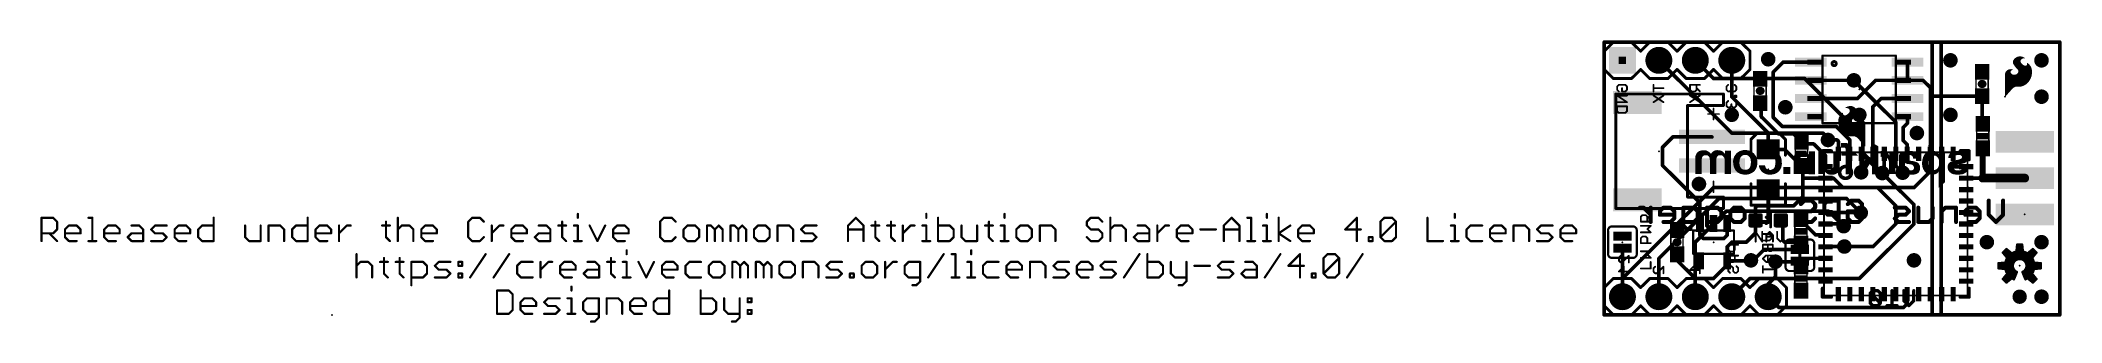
# Model space of a CAD drawing. Extents: x -109 to 32, y -1 to 19.
import ezdxf

# ---------------------------------------------------------------- set-up
doc = ezdxf.new("R2010")
doc.units = 0
for name, color, linetype in [('1', 12, 'CONTINUOUS'), ('16', 132, 'CONTINUOUS'), ('17', 110, 'CONTINUOUS'), ('18', 110, 'CONTINUOUS'), ('20', 53, 'CONTINUOUS'), ('21', 53, 'CONTINUOUS'), ('22', 53, 'CONTINUOUS'), ('23', 53, 'CONTINUOUS'), ('24', 53, 'CONTINUOUS'), ('51', 53, 'CONTINUOUS')]:
    doc.layers.add(name, color=color, linetype=linetype)

# ---------------------------------------------------------------- blocks, each defined once
blk = doc.blocks.new('RECT')
blk.add_solid([(-0.5, -0.5), (0.5, -0.5), (-0.5, 0.5), (0.5, 0.5)])
blk = doc.blocks.new('PIE')
at = {"const_width": 0.5}
blk.add_lwpolyline([(0, -0.25, 1), (0, 0.25, 1), (0, -0.25)], format="xyb", dxfattribs=at)
blk = doc.blocks.new('SQUAREP')
blk.add_solid([(-0.5, -0.5), (0.5, -0.5), (-0.5, 0.5), (0.5, 0.5)])
blk = doc.blocks.new('ROUNDP')
at = {"const_width": 0.5}
blk.add_lwpolyline([(0, -0.25, 1), (0, 0.25, 1), (0, -0.25)], format="xyb", dxfattribs=at)
blk = doc.blocks.new('RECT160000X160000R30')
at = {"const_width": 0.15}
blk.add_lwpolyline([(0.425, -0.35), (0.425, 0.35, 0.4142), (0.35, 0.425), (-0.35, 0.425, 0.4142), (-0.425, 0.35), (-0.425, -0.35, 0.4142), (-0.35, -0.425), (0.35, -0.425, 0.4142)], format="xyb", close=True, dxfattribs=at)
blk.add_solid([(-0.3754, -0.3754), (0.3754, -0.3754), (-0.3754, 0.3754), (0.3754, 0.3754)])
blk = doc.blocks.new('ROUNDV')
at = {"const_width": 0.5}
blk.add_lwpolyline([(0, -0.25, 1), (0, 0.25, 1), (0, -0.25)], format="xyb", dxfattribs=at)

msp = doc.modelspace()

# ---------------------------------------------------------------- linework, layer by layer
at = {"layer": '1'}
for points, const_width in [([(0, 19.05), (22.86, 19.05)], 0.254), ([(0, 0), (0, 19.05)], 0.254), ([(22.86, 19.05), (22.86, 0)], 0.254), ([(23.495, 19.05), (23.495, 0)], 0.254), ([(31.75, 19.05), (23.495, 19.05)], 0.254), ([(31.75, 0), (31.75, 19.05)], 0.254), ([(8.89, 15.24), (8.89, 17.78)], 0.254), ([(11.7856, 16.9672), (12.4714, 17.653)], 0.254), ([(11.7856, 13.7922), (11.7856, 16.9672)], 0.254), ([(12.4714, 17.653), (14.4018, 17.653)], 0.254), ([(14.351, 17.7038), (14.4018, 17.653)], 0.254), ([(21.1328, 16.383), (21.1328, 17.653)], 0.254), ([(14.4018, 16.383), (17.399, 16.383)], 0.254), ([(18.923, 16.383), (17.653, 15.113)], 0.254), ([(21.1328, 16.383), (18.923, 16.383)], 0.254), ([(22.225, 16.383), (21.1328, 16.383)], 0.254), ([(22.733, 15.875), (22.225, 16.383)], 0.254), ([(22.733, 15.24), (22.733, 15.875)], 0.254), ([(8.89, 15.24), (11.43, 12.7)], 0.254), ([(10.7696, 14.6948), (10.8712, 14.7964)], 0.254), ([(10.9474, 14.7202), (10.8712, 14.7964)], 0.254), ([(10.9474, 14.7202), (10.9474, 13.843)], 0.254), ([(17.653, 15.113), (14.4018, 15.113)], 0.254), ([(18.72, 14.529), (19.304, 15.113)], 0.254), ([(18.72, 11.25), (18.72, 14.529)], 0.254), ([(19.304, 15.113), (21.1328, 15.113)], 0.254), ([(22.772, 15.279), (22.733, 15.24)], 0.254), ([(22.733, 15.24), (22.733, 11.798)], 0.254), ([(26.3398, 15.279), (22.772, 15.279)], 0.254), ([(26.3398, 15.279), (26.3398, 13.3748)], 0.254), ([(10.9474, 13.843), (12.1412, 12.6492)], 0.254), ([(11.43, 12.7), (11.43, 11.56)], 0.254), ([(12.4206, 13.1572), (11.7856, 13.7922)], 0.254), ([(12.1412, 12.6492), (13.1944, 12.6492)], 0.254), ([(12.4206, 13.1572), (16.1798, 13.1572)], 0.254), ([(13.1944, 12.6492), (13.7414, 12.1022)], 0.254), ([(16.1798, 13.1572), (17.12, 12.217)], 0.254), ([(20.828, 13.081), (21.1328, 13.3858)], 0.254), ([(20.828, 12.192), (20.828, 13.081)], 0.254), ([(21.1328, 13.3858), (21.1328, 13.843)], 0.254), ([(26.3398, 13.3748), (26.3779, 13.3367)], 0.254), ([(4.064, 11.7094), (4.7846, 12.43)], 0.254), ([(4.064, 10.4394), (4.064, 11.7094)], 0.254), ([(4.7846, 12.43), (7.51, 12.43)], 0.254), ([(11.43, 11.56), (12.5836, 11.56)], 0.254), ([(12.5836, 11.56), (13.7414, 10.4022)], 0.254), ([(13.9056, 11.938), (13.7414, 12.1022)], 0.254), ([(14.605, 11.938), (13.9056, 11.938)], 0.254), ([(15.42, 11.123), (14.605, 11.938)], 0.254), ([(15.5956, 12.2174), (16.2306, 12.2174)], 0.254), ([(16.2306, 12.2174), (16.32, 12.128)], 0.254), ([(16.32, 12.128), (16.32, 11.25)], 0.254), ([(17.12, 12.217), (17.12, 11.25)], 0.254), ([(17.92, 11.25), (17.907, 11.237)], 0.254), ([(17.907, 11.237), (17.907, 9.9568)], 0.254), ([(19.52, 10.0458), (19.52, 11.25)], 0.254), ([(20.32, 10.414), (20.32, 11.25)], 0.254), ([(21.12, 11.9), (20.828, 12.192)], 0.254), ([(21.12, 11.25), (21.12, 11.9)], 0.254), ([(22.72, 11.811), (22.733, 11.824)], 0.254), ([(22.733, 11.798), (22.72, 11.811)], 0.254), ([(22.733, 11.263), (22.72, 11.25)], 0.254), ([(22.733, 11.237), (22.72, 11.25)], 0.254), ([(22.733, 11.263), (22.733, 11.798)], 0.254), ([(22.733, 10.033), (22.733, 11.237)], 0.254), ([(26.3802, 11.6344), (26.3779, 11.6367)], 0.4064), ([(26.3802, 9.553), (26.3802, 11.6344)], 0.4064), ([(6.67, 7.8334), (4.064, 10.4394)], 0.254), ([(13.843, 10.3006), (13.7414, 10.4022)], 0.254), ([(13.7414, 10.4022), (13.7414, 10.3886)], 0.254), ([(13.7414, 10.3886), (13.9065, 10.2235)], 0.254), ([(13.843, 10.16), (13.843, 10.453)], 0.254), ([(13.843, 9.55), (13.843, 10.3006)], 0.254), ([(13.9065, 10.2235), (13.843, 10.16)], 0.254), ([(13.9954, 10.3124), (13.9065, 10.2235)], 0.254), ([(15.42, 10.35), (15.42, 11.123)], 0.254), ([(19.3802, 9.906), (19.52, 10.0458)], 0.254), ([(20.8026, 9.9314), (20.32, 10.414)], 0.254), ([(21.59, 8.89), (22.733, 10.033)], 0.254), ([(24.32, 10.35), (24.13, 10.16)], 0.254), ([(25.22, 10.35), (24.32, 10.35)], 0.254), ([(15.42, 9.55), (13.843, 9.55)], 0.254), ([(13.843, 9.55), (13.843, 8.255)], 0.254), ([(15.42, 9.55), (15.977, 9.55)], 0.254), ([(15.977, 9.55), (16.637, 8.89)], 0.254), ([(16.637, 8.89), (21.59, 8.89)], 0.254), ([(25.22, 9.55), (25.2207, 9.5507)], 0.254), ([(25.2207, 9.5507), (26.3779, 9.5507)], 0.254), ([(26.3802, 9.553), (29.3116, 9.553)], 0.6096), ([(26.3779, 9.5507), (26.3802, 9.553)], 0.254), ([(6.67, 6.3801), (6.67, 7.8334)], 0.254), ([(10.668, 7.62), (10.553, 7.505)], 0.254), ([(10.553, 7.505), (10.553, 6.604)], 0.254), ([(13.208, 7.62), (10.668, 7.62)], 0.254), ([(13.843, 8.255), (13.208, 7.62)], 0.254), ([(17.869, 7.15), (15.42, 7.15)], 0.254), ([(17.8816, 7.1374), (17.869, 7.15)], 0.254), ([(6.67, 6.3801), (6.67, 5.5728)], 0.254), ([(6.67, 5.5728), (6.9088, 5.334)], 0.254), ([(8.3312, 5.334), (8.57, 5.5728)], 0.254), ([(8.57, 5.5728), (8.57, 6.3801)], 0.254), ([(9.906, 5.08), (10.541, 5.715)], 0.254), ([(10.541, 6.592), (10.553, 6.604)], 0.254), ([(10.541, 5.715), (10.541, 6.592)], 0.254), ([(12.446, 5.207), (12.446, 6.465)], 0.254), ([(13.755, 6.731), (13.716, 6.692)], 0.254), ([(13.716, 6.604), (13.716, 6.692)], 0.254), ([(14.732, 5.588), (13.716, 6.604)], 0.254), ([(13.755, 6.731), (13.755, 6.438)], 0.254), ([(15.382, 5.588), (14.732, 5.588)], 0.254), ([(15.382, 5.588), (15.42, 5.55)], 0.254), ([(15.42, 6.35), (16.5354, 6.35)], 0.254), ([(16.5354, 6.35), (16.6878, 6.1976)], 0.254), ([(1.27, 1.27), (1.27, 4.6681)], 0.254), ([(5.08, 4.23), (5.08, 3.81)], 0.254), ([(6.9088, 5.334), (8.3312, 5.334)], 0.254), ([(8.57, 4.76), (8.89, 5.08)], 0.254), ([(8.57, 3.7799), (8.57, 4.76)], 0.254), ([(8.89, 5.08), (9.906, 5.08)], 0.254), ([(12.573, 5.08), (12.446, 5.207)], 0.254), ([(13.628, 5.08), (12.573, 5.08)], 0.254), ([(13.628, 5.08), (13.716, 4.992)], 0.254), ([(15.4452, 4.7752), (15.42, 4.75)], 0.254), ([(16.7386, 4.7752), (15.4452, 4.7752)], 0.254), ([(5.08, 3.81), (6.35, 2.54)], 0.254), ([(7.62, 2.54), (8.57, 3.49)], 0.254), ([(8.57, 3.49), (8.57, 3.7799)], 0.254), ([(8.57, 3.7799), (10.1956, 3.7799)], 0.254), ([(10.1956, 3.7799), (10.2257, 3.81)], 0.254), ([(11.938, 2.667), (11.938, 3.7139)], 0.254), ([(14.276, 3.95), (13.716, 3.39)], 0.254), ([(15.42, 3.95), (14.276, 3.95)], 0.254), ([(6.35, 2.54), (7.62, 2.54)], 0.254), ([(11.43, 2.159), (11.938, 2.667)], 0.254), ([(11.43, 1.27), (11.43, 2.159)], 0.254), ([(21.12, 0.7746), (21.12, 1.45)], 0.254), ([(22.86, 0), (0, 0)], 0.254), ([(12.192, 0.508), (11.43, 1.27)], 0.254), ([(12.192, 0.508), (20.8534, 0.508)], 0.254), ([(20.8534, 0.508), (21.12, 0.7746)], 0.254), ([(23.495, 0), (31.75, 0)], 0.254)]:
    msp.add_lwpolyline(points, dxfattribs=dict(at, const_width=const_width))
for points, const_width in [([(0, 19.1135, 1), (0, 18.9865)], 0.127), ([(0.0635, 19.05, 1), (-0.0635, 19.05)], 0.127), ([(22.9235, 19.05, 1), (22.7965, 19.05)], 0.127), ([(22.86, 18.9865, 1), (22.86, 19.1135)], 0.127), ([(23.5585, 19.05, 1), (23.4315, 19.05)], 0.127), ([(23.495, 19.1135, 1), (23.495, 18.9865)], 0.127), ([(31.8135, 19.05, 1), (31.6865, 19.05)], 0.127), ([(31.75, 18.9865, 1), (31.75, 19.1135)], 0.127), ([(8.9535, 17.78, 1), (8.8265, 17.78)], 0.127), ([(11.8491, 16.9672, 1), (11.7221, 16.9672)], 0.127), ([(11.7407, 17.0121, 1), (11.8305, 16.9223)], 0.127), ([(12.4714, 17.7165, 1), (12.4714, 17.5895)], 0.127), ([(12.5163, 17.6081, 1), (12.4265, 17.6979)], 0.127), ([(14.3959, 17.7487, 1), (14.3061, 17.6589)], 0.127), ([(14.3569, 17.6081, 1), (14.4467, 17.6979)], 0.127), ([(14.4018, 17.5895, 1), (14.4018, 17.7165)], 0.127), ([(21.1963, 17.653, 1), (21.0693, 17.653)], 0.127), ([(14.4018, 16.4465, 1), (14.4018, 16.3195)], 0.127), ([(17.399, 16.3195, 1), (17.399, 16.4465)], 0.127), ([(18.923, 16.4465, 1), (18.923, 16.3195)], 0.127), ([(18.9679, 16.3381, 1), (18.8781, 16.4279)], 0.127), ([(21.1328, 16.4465, 1), (21.1328, 16.3195)], 0.127), ([(21.0693, 16.383, 1), (21.1963, 16.383)], 0.127), ([(21.1328, 16.3195, 1), (21.1328, 16.4465)], 0.127), ([(22.2699, 16.4279, 1), (22.1801, 16.3381)], 0.127), ([(22.225, 16.3195, 1), (22.225, 16.4465)], 0.127), ([(22.7965, 15.875, 1), (22.6695, 15.875)], 0.127), ([(22.6881, 15.8301, 1), (22.7779, 15.9199)], 0.127), ([(8.9349, 15.2849, 1), (8.8451, 15.1951)], 0.127), ([(8.8265, 15.24, 1), (8.9535, 15.24)], 0.127), ([(10.7247, 14.7397, 1), (10.8145, 14.6499)], 0.127), ([(10.9161, 14.8413, 1), (10.8263, 14.7515)], 0.127), ([(10.9161, 14.7515, 1), (10.8263, 14.8413)], 0.127), ([(11.0109, 14.7202, 1), (10.8839, 14.7202)], 0.127), ([(10.9025, 14.6753, 1), (10.9923, 14.7651)], 0.127), ([(14.4018, 15.1765, 1), (14.4018, 15.0495)], 0.127), ([(17.6081, 15.1579, 1), (17.6979, 15.0681)], 0.127), ([(17.653, 15.0495, 1), (17.653, 15.1765)], 0.127), ([(18.7835, 14.529, 1), (18.6565, 14.529)], 0.127), ([(18.6751, 14.5739, 1), (18.7649, 14.4841)], 0.127), ([(19.304, 15.1765, 1), (19.304, 15.0495)], 0.127), ([(19.3489, 15.0681, 1), (19.2591, 15.1579)], 0.127), ([(21.1328, 15.0495, 1), (21.1328, 15.1765)], 0.127), ([(22.7965, 15.24, 1), (22.6695, 15.24)], 0.127), ([(22.6881, 15.2849, 1), (22.7779, 15.1951)], 0.127), ([(22.6695, 15.24, 1), (22.7965, 15.24)], 0.127), ([(22.772, 15.3425, 1), (22.772, 15.2155)], 0.127), ([(22.8169, 15.2341, 1), (22.7271, 15.3239)], 0.127), ([(26.4033, 15.279, 1), (26.2763, 15.279)], 0.127), ([(26.3398, 15.2155, 1), (26.3398, 15.3425)], 0.127), ([(10.9923, 13.8879, 1), (10.9025, 13.7981)], 0.127), ([(10.8839, 13.843, 1), (11.0109, 13.843)], 0.127), ([(11.4935, 12.7, 1), (11.3665, 12.7)], 0.127), ([(11.3851, 12.6551, 1), (11.4749, 12.7449)], 0.127), ([(11.8305, 13.8371, 1), (11.7407, 13.7473)], 0.127), ([(11.7221, 13.7922, 1), (11.8491, 13.7922)], 0.127), ([(12.1412, 12.7127, 1), (12.1412, 12.5857)], 0.127), ([(12.0963, 12.6043, 1), (12.1861, 12.6941)], 0.127), ([(12.4206, 13.2207, 1), (12.4206, 13.0937)], 0.127), ([(12.3757, 13.1123, 1), (12.4655, 13.2021)], 0.127), ([(13.2393, 12.6941, 1), (13.1495, 12.6043)], 0.127), ([(13.1944, 12.5857, 1), (13.1944, 12.7127)], 0.127), ([(16.2247, 13.2021, 1), (16.1349, 13.1123)], 0.127), ([(16.1798, 13.0937, 1), (16.1798, 13.2207)], 0.127), ([(20.8915, 13.081, 1), (20.7645, 13.081)], 0.127), ([(20.7831, 13.1259, 1), (20.8729, 13.0361)], 0.127), ([(21.1963, 13.843, 1), (21.0693, 13.843)], 0.127), ([(21.0693, 13.3858, 1), (21.1963, 13.3858)], 0.127), ([(21.1777, 13.3409, 1), (21.0879, 13.4307)], 0.127), ([(26.3847, 13.4197, 1), (26.2949, 13.3299)], 0.127), ([(26.2763, 13.3748, 1), (26.4033, 13.3748)], 0.127), ([(26.333, 13.2918, 1), (26.4228, 13.3816)], 0.127), ([(4.1275, 11.7094, 1), (4.0005, 11.7094)], 0.127), ([(4.0191, 11.7543, 1), (4.1089, 11.6645)], 0.127), ([(4.7846, 12.4935, 1), (4.7846, 12.3665)], 0.127), ([(4.8295, 12.3851, 1), (4.7397, 12.4749)], 0.127), ([(7.51, 12.3665, 1), (7.51, 12.4935)], 0.127), ([(11.43, 11.6235, 1), (11.43, 11.4965)], 0.127), ([(11.3665, 11.56, 1), (11.4935, 11.56)], 0.127), ([(12.6285, 11.6049, 1), (12.5387, 11.5151)], 0.127), ([(12.5836, 11.4965, 1), (12.5836, 11.6235)], 0.127), ([(13.7863, 12.1471, 1), (13.6965, 12.0573)], 0.127), ([(13.6965, 12.0573, 1), (13.7863, 12.1471)], 0.127), ([(13.9056, 12.0015, 1), (13.9056, 11.8745)], 0.127), ([(13.8607, 11.8931, 1), (13.9505, 11.9829)], 0.127), ([(14.6499, 11.9829, 1), (14.5601, 11.8931)], 0.127), ([(14.605, 11.8745, 1), (14.605, 12.0015)], 0.127), ([(15.5956, 12.2809, 1), (15.5956, 12.1539)], 0.127), ([(16.2755, 12.2623, 1), (16.1857, 12.1725)], 0.127), ([(16.2306, 12.1539, 1), (16.2306, 12.2809)], 0.127), ([(16.3835, 12.128, 1), (16.2565, 12.128)], 0.127), ([(16.2565, 11.25, 1), (16.3835, 11.25)], 0.127), ([(16.2751, 12.0831, 1), (16.3649, 12.1729)], 0.127), ([(17.1835, 12.217, 1), (17.0565, 12.217)], 0.127), ([(17.0565, 11.25, 1), (17.1835, 11.25)], 0.127), ([(17.0751, 12.1721, 1), (17.1649, 12.2619)], 0.127), ([(17.9705, 11.237, 1), (17.8435, 11.237)], 0.127), ([(17.8621, 11.2819, 1), (17.9519, 11.1921)], 0.127), ([(17.9649, 11.2051, 1), (17.8751, 11.2949)], 0.127), ([(18.6565, 11.25, 1), (18.7835, 11.25)], 0.127), ([(19.5835, 11.25, 1), (19.4565, 11.25)], 0.127), ([(20.3835, 11.25, 1), (20.2565, 11.25)], 0.127), ([(20.8729, 12.2369, 1), (20.7831, 12.1471)], 0.127), ([(20.7645, 12.192, 1), (20.8915, 12.192)], 0.127), ([(21.1835, 11.9, 1), (21.0565, 11.9)], 0.127), ([(21.0565, 11.25, 1), (21.1835, 11.25)], 0.127), ([(21.0751, 11.8551, 1), (21.1649, 11.9449)], 0.127), ([(22.7649, 11.8559, 1), (22.6751, 11.7661)], 0.127), ([(22.6751, 11.8559, 1), (22.7649, 11.7661)], 0.127), ([(22.7649, 11.2949, 1), (22.6751, 11.2051)], 0.127), ([(22.6751, 11.2949, 1), (22.7649, 11.2051)], 0.127), ([(22.7965, 11.798, 1), (22.6695, 11.798)], 0.127), ([(22.6695, 11.798, 1), (22.7965, 11.798)], 0.127), ([(22.7965, 11.237, 1), (22.6695, 11.237)], 0.127), ([(22.6695, 11.263, 1), (22.7965, 11.263)], 0.127), ([(22.7779, 11.7791, 1), (22.6881, 11.8689)], 0.127), ([(22.6881, 11.7531, 1), (22.7779, 11.8429)], 0.127), ([(22.7779, 11.2181, 1), (22.6881, 11.3079)], 0.127), ([(22.6881, 11.1921, 1), (22.7779, 11.2819)], 0.127), ([(26.4497, 11.7085, 1), (26.3061, 11.5649)], 0.2032), ([(26.4818, 11.6344, 1), (26.2786, 11.6344)], 0.2032), ([(26.3084, 11.5626, 1), (26.452, 11.7062)], 0.2032), ([(4.1089, 10.4843, 1), (4.0191, 10.3945)], 0.127), ([(4.0005, 10.4394, 1), (4.1275, 10.4394)], 0.127), ([(13.7863, 10.4471, 1), (13.6965, 10.3573)], 0.127), ([(13.8049, 10.4022, 1), (13.6779, 10.4022)], 0.127), ([(13.7863, 10.4335, 1), (13.6965, 10.3437)], 0.127), ([(13.6779, 10.3886, 1), (13.8049, 10.3886)], 0.127), ([(13.6965, 10.3573, 1), (13.7863, 10.4471)], 0.127), ([(13.9065, 10.453, 1), (13.7795, 10.453)], 0.127), ([(13.9065, 10.3006, 1), (13.7795, 10.3006)], 0.127), ([(13.7981, 10.2049, 1), (13.8879, 10.1151)], 0.127), ([(13.7795, 10.16, 1), (13.9065, 10.16)], 0.127), ([(13.7981, 10.2557, 1), (13.8879, 10.3455)], 0.127), ([(13.8616, 10.2684, 1), (13.9514, 10.1786)], 0.127), ([(13.9514, 10.1786, 1), (13.8616, 10.2684)], 0.127), ([(13.8616, 10.1786, 1), (13.9514, 10.2684)], 0.127), ([(14.0403, 10.2675, 1), (13.9505, 10.3573)], 0.127), ([(15.4835, 11.123, 1), (15.3565, 11.123)], 0.127), ([(15.3565, 10.35, 1), (15.4835, 10.35)], 0.127), ([(15.3751, 11.0781, 1), (15.4649, 11.1679)], 0.127), ([(17.8435, 9.9568, 1), (17.9705, 9.9568)], 0.127), ([(19.3353, 9.9509, 1), (19.4251, 9.8611)], 0.127), ([(19.4565, 10.0458, 1), (19.5835, 10.0458)], 0.127), ([(19.5649, 10.0009, 1), (19.4751, 10.0907)], 0.127), ([(20.3649, 10.4589, 1), (20.2751, 10.3691)], 0.127), ([(20.2565, 10.414, 1), (20.3835, 10.414)], 0.127), ([(20.7577, 9.8865, 1), (20.8475, 9.9763)], 0.127), ([(22.6695, 10.033, 1), (22.7965, 10.033)], 0.127), ([(22.7779, 9.9881, 1), (22.6881, 10.0779)], 0.127), ([(24.0851, 10.2049, 1), (24.1749, 10.1151)], 0.127), ([(24.32, 10.4135, 1), (24.32, 10.2865)], 0.127), ([(24.3649, 10.3051, 1), (24.2751, 10.3949)], 0.127), ([(25.22, 10.2865, 1), (25.22, 10.4135)], 0.127), ([(13.843, 9.6135, 1), (13.843, 9.4865)], 0.127), ([(13.9065, 9.55, 1), (13.7795, 9.55)], 0.127), ([(13.7795, 9.55, 1), (13.9065, 9.55)], 0.127), ([(15.42, 9.6135, 1), (15.42, 9.4865)], 0.127), ([(15.42, 9.4865, 1), (15.42, 9.6135)], 0.127), ([(16.0219, 9.5949, 1), (15.9321, 9.5051)], 0.127), ([(15.977, 9.4865, 1), (15.977, 9.6135)], 0.127), ([(16.637, 8.9535, 1), (16.637, 8.8265)], 0.127), ([(16.5921, 8.8451, 1), (16.6819, 8.9349)], 0.127), ([(21.5451, 8.9349, 1), (21.6349, 8.8451)], 0.127), ([(21.59, 8.8265, 1), (21.59, 8.9535)], 0.127), ([(25.1751, 9.5949, 1), (25.2649, 9.5051)], 0.127), ([(25.2207, 9.6142, 1), (25.2207, 9.4872)], 0.127), ([(25.2656, 9.5058, 1), (25.1758, 9.5956)], 0.127), ([(26.3802, 9.7054, 1), (26.3802, 9.4006)], 0.3048), ([(26.2786, 9.553, 1), (26.4818, 9.553)], 0.2032), ([(26.333, 9.5956, 1), (26.4228, 9.5058)], 0.127), ([(26.4251, 9.5081, 1), (26.3353, 9.5979)], 0.127), ([(26.3779, 9.4872, 1), (26.3779, 9.6142)], 0.127), ([(29.3116, 9.4006, 1), (29.3116, 9.7054)], 0.3048), ([(6.7335, 7.8334, 1), (6.6065, 7.8334)], 0.127), ([(6.6251, 7.7885, 1), (6.7149, 7.8783)], 0.127), ([(10.6165, 7.505, 1), (10.4895, 7.505)], 0.127), ([(10.5081, 7.5499, 1), (10.5979, 7.4601)], 0.127), ([(10.668, 7.6835, 1), (10.668, 7.5565)], 0.127), ([(10.7129, 7.5751, 1), (10.6231, 7.6649)], 0.127), ([(13.1631, 7.6649, 1), (13.2529, 7.5751)], 0.127), ([(13.208, 7.5565, 1), (13.208, 7.6835)], 0.127), ([(13.7795, 8.255, 1), (13.9065, 8.255)], 0.127), ([(13.8879, 8.2101, 1), (13.7981, 8.2999)], 0.127), ([(15.42, 7.2135, 1), (15.42, 7.0865)], 0.127), ([(17.9139, 7.1949, 1), (17.8241, 7.1051)], 0.127), ([(17.8367, 7.0925, 1), (17.9265, 7.1823)], 0.127), ([(17.869, 7.0865, 1), (17.869, 7.2135)], 0.127), ([(6.7335, 6.3801, 1), (6.6065, 6.3801)], 0.127), ([(6.6065, 6.3801, 1), (6.7335, 6.3801)], 0.127), ([(6.7149, 5.6177, 1), (6.6251, 5.5279)], 0.127), ([(6.6065, 5.5728, 1), (6.7335, 5.5728)], 0.127), ([(8.6335, 6.3801, 1), (8.5065, 6.3801)], 0.127), ([(8.5065, 5.5728, 1), (8.6335, 5.5728)], 0.127), ([(8.6149, 5.5279, 1), (8.5251, 5.6177)], 0.127), ([(10.6045, 6.592, 1), (10.4775, 6.592)], 0.127), ([(10.4961, 6.6369, 1), (10.5859, 6.5471)], 0.127), ([(10.4775, 5.715, 1), (10.6045, 5.715)], 0.127), ([(10.4895, 6.604, 1), (10.6165, 6.604)], 0.127), ([(10.5859, 5.6701, 1), (10.4961, 5.7599)], 0.127), ([(10.5979, 6.5591, 1), (10.5081, 6.6489)], 0.127), ([(12.446, 6.465, 0.4142), (12.307, 6.604)], 0.254), ([(12.307, 6.6675, 1), (12.307, 6.5405)], 0.127), ([(12.5095, 6.465, 1), (12.3825, 6.465)], 0.127), ([(12.3825, 6.465, 1), (12.5095, 6.465)], 0.127), ([(13.7795, 6.692, 1), (13.6525, 6.692)], 0.127), ([(13.6711, 6.7369, 1), (13.7609, 6.6471)], 0.127), ([(13.7609, 6.6489, 1), (13.6711, 6.5591)], 0.127), ([(13.6525, 6.604, 1), (13.7795, 6.604)], 0.127), ([(13.8185, 6.731, 1), (13.6915, 6.731)], 0.127), ([(13.6915, 6.438, 1), (13.8185, 6.438)], 0.127), ([(13.7999, 6.6861, 1), (13.7101, 6.7759)], 0.127), ([(14.732, 5.6515, 1), (14.732, 5.5245)], 0.127), ([(14.6871, 5.5431, 1), (14.7769, 5.6329)], 0.127), ([(15.4269, 5.6329, 1), (15.3371, 5.5431)], 0.127), ([(15.42, 6.4135, 1), (15.42, 6.2865)], 0.127), ([(15.3751, 5.5051, 1), (15.4649, 5.5949)], 0.127), ([(15.382, 5.5245, 1), (15.382, 5.6515)], 0.127), ([(16.5803, 6.3949, 1), (16.4905, 6.3051)], 0.127), ([(16.5354, 6.2865, 1), (16.5354, 6.4135)], 0.127), ([(16.6429, 6.1527, 1), (16.7327, 6.2425)], 0.127), ([(1.3335, 4.6681, 1), (1.2065, 4.6681)], 0.127), ([(5.1435, 4.23, 1), (5.0165, 4.23)], 0.127), ([(6.9088, 5.3975, 1), (6.9088, 5.2705)], 0.127), ([(6.8639, 5.2891, 1), (6.9537, 5.3789)], 0.127), ([(8.2863, 5.3789, 1), (8.3761, 5.2891)], 0.127), ([(8.3312, 5.2705, 1), (8.3312, 5.3975)], 0.127), ([(8.6335, 4.76, 1), (8.5065, 4.76)], 0.127), ([(8.5251, 4.8049, 1), (8.6149, 4.7151)], 0.127), ([(8.89, 5.1435, 1), (8.89, 5.0165)], 0.127), ([(8.9349, 5.0351, 1), (8.8451, 5.1249)], 0.127), ([(9.8611, 5.1249, 1), (9.9509, 5.0351)], 0.127), ([(9.906, 5.0165, 1), (9.906, 5.1435)], 0.127), ([(12.4909, 5.2519, 1), (12.4011, 5.1621)], 0.127), ([(12.3825, 5.207, 1), (12.5095, 5.207)], 0.127), ([(12.573, 5.1435, 1), (12.573, 5.0165)], 0.127), ([(12.5281, 5.0351, 1), (12.6179, 5.1249)], 0.127), ([(13.6729, 5.1249, 1), (13.5831, 5.0351)], 0.127), ([(13.628, 5.0165, 1), (13.628, 5.1435)], 0.127), ([(13.6711, 4.9471, 1), (13.7609, 5.0369)], 0.127), ([(15.3751, 4.7949, 1), (15.4649, 4.7051)], 0.127), ([(15.4452, 4.8387, 1), (15.4452, 4.7117)], 0.127), ([(15.4901, 4.7303, 1), (15.4003, 4.8201)], 0.127), ([(16.7386, 4.7117, 1), (16.7386, 4.8387)], 0.127), ([(5.1249, 3.8549, 1), (5.0351, 3.7651)], 0.127), ([(5.0165, 3.81, 1), (5.1435, 3.81)], 0.127), ([(8.6335, 3.7799, 1), (8.5065, 3.7799)], 0.127), ([(8.57, 3.8434, 1), (8.57, 3.7164)], 0.127), ([(8.5065, 3.7799, 1), (8.6335, 3.7799)], 0.127), ([(8.5065, 3.49, 1), (8.6335, 3.49)], 0.127), ([(8.6149, 3.4451, 1), (8.5251, 3.5349)], 0.127), ([(10.1507, 3.8248, 1), (10.2405, 3.735)], 0.127), ([(10.2706, 3.7651, 1), (10.1808, 3.8549)], 0.127), ([(10.1956, 3.7164, 1), (10.1956, 3.8434)], 0.127), ([(12.0015, 3.7139, 1), (11.8745, 3.7139)], 0.127), ([(13.6711, 3.4349, 1), (13.7609, 3.3451)], 0.127), ([(14.276, 4.0135, 1), (14.276, 3.8865)], 0.127), ([(14.3209, 3.9051, 1), (14.2311, 3.9949)], 0.127), ([(15.42, 3.8865, 1), (15.42, 4.0135)], 0.127), ([(6.35, 2.6035, 1), (6.35, 2.4765)], 0.127), ([(6.3051, 2.4951, 1), (6.3949, 2.5849)], 0.127), ([(7.5751, 2.5849, 1), (7.6649, 2.4951)], 0.127), ([(7.62, 2.4765, 1), (7.62, 2.6035)], 0.127), ([(11.4935, 2.159, 1), (11.3665, 2.159)], 0.127), ([(11.3851, 2.2039, 1), (11.4749, 2.1141)], 0.127), ([(11.8745, 2.667, 1), (12.0015, 2.667)], 0.127), ([(11.9829, 2.6221, 1), (11.8931, 2.7119)], 0.127), ([(21.1835, 1.45, 1), (21.0565, 1.45)], 0.127), ([(0, 0.0635, 1), (0, -0.0635)], 0.127), ([(-0.0635, 0, 1), (0.0635, 0)], 0.127), ([(1.2065, 1.27, 1), (1.3335, 1.27)], 0.127), ([(11.4749, 1.3149, 1), (11.3851, 1.2251)], 0.127), ([(11.3665, 1.27, 1), (11.4935, 1.27)], 0.127), ([(12.192, 0.5715, 1), (12.192, 0.4445)], 0.127), ([(12.1471, 0.4631, 1), (12.2369, 0.5529)], 0.127), ([(20.8085, 0.5529, 1), (20.8983, 0.4631)], 0.127), ([(20.8534, 0.4445, 1), (20.8534, 0.5715)], 0.127), ([(21.0565, 0.7746, 1), (21.1835, 0.7746)], 0.127), ([(21.1649, 0.7297, 1), (21.0751, 0.8195)], 0.127), ([(22.7965, 0, 1), (22.9235, 0)], 0.127), ([(22.86, -0.0635, 1), (22.86, 0.0635)], 0.127), ([(23.495, 0.0635, 1), (23.495, -0.0635)], 0.127), ([(23.4315, 0, 1), (23.5585, 0)], 0.127), ([(31.6865, 0, 1), (31.8135, 0)], 0.127), ([(31.75, -0.0635, 1), (31.75, 0.0635)], 0.127)]:
    msp.add_lwpolyline(points, format="xyb", dxfattribs=dict(at, const_width=const_width))
at = {"layer": '16'}
for points, const_width in [([(0, 19.05), (22.86, 19.05)], 0.254), ([(0, 0), (0, 19.05)], 0.254), ([(22.86, 19.05), (22.86, 0)], 0.254), ([(23.495, 19.05), (23.495, 0)], 0.254), ([(31.75, 19.05), (23.495, 19.05)], 0.254), ([(31.75, 0), (31.75, 19.05)], 0.254), ([(3.81, 17.78), (8.89, 12.7)], 0.254), ([(6.35, 17.78), (7.62, 16.51)], 0.254), ([(7.62, 16.51), (13.97, 16.51)], 0.254), ([(13.97, 16.51), (18.034, 12.446)], 0.254), ([(17.399, 16.383), (20.32, 13.462)], 0.254), ([(8.89, 12.7), (15.24, 12.7)], 0.254), ([(15.24, 12.7), (15.5956, 12.3444)], 0.254), ([(20.32, 13.462), (20.32, 10.414)], 0.254), ([(15.5956, 12.3444), (15.5956, 12.2174)], 0.254), ([(18.034, 12.446), (18.034, 10.0838)], 0.254), ([(18.034, 10.0838), (17.907, 9.9568)], 0.254), ([(21.59, 7.6962), (19.3802, 9.906)], 0.254), ([(20.32, 10.414), (20.8026, 9.9314)], 0.254), ([(1.27, 2.54), (7.62, 8.89)], 0.254), ([(7.62, 8.89), (19.05, 8.89)], 0.254), ([(19.05, 8.89), (20.32, 7.62)], 0.254), ([(3.81, 3.937), (8.001, 8.128)], 0.254), ([(6.35, 5.08), (8.509, 7.239)], 0.254), ([(8.001, 8.128), (16.891, 8.128)], 0.254), ([(8.509, 7.239), (15.6464, 7.239)], 0.254), ([(15.6464, 7.239), (16.6878, 6.1976)], 0.254), ([(16.891, 8.128), (17.8816, 7.1374)], 0.254), ([(17.8562, 7.1628), (17.8816, 7.1374)], 0.254), ([(17.8816, 7.1374), (17.8562, 7.112)], 0.254), ([(20.32, 7.62), (20.32, 6.35)], 0.254), ([(21.59, 6.35), (21.59, 7.6962)], 0.254), ([(16.5354, 6.35), (16.6878, 6.1976)], 0.254), ([(17.78, 2.54), (21.59, 6.35)], 0.254), ([(20.32, 6.35), (18.7452, 4.7752)], 0.254), ([(6.35, 1.27), (6.35, 5.08)], 0.254), ([(10.3886, 3.81), (11.1506, 4.572)], 0.254), ([(11.1506, 4.572), (13.6343, 4.572)], 0.254), ([(13.6343, 4.572), (13.6398, 4.5775)], 0.254), ([(13.6398, 4.5466), (13.6398, 3.8608)], 0.2032), ([(18.7452, 4.7752), (16.7386, 4.7752)], 0.254), ([(3.81, 1.27), (3.81, 3.937)], 0.254), ([(10.2257, 3.81), (10.3886, 3.81)], 0.254), ([(11.938, 3.7139), (13.6, 3.7139)], 0.254), ([(13.6, 3.7139), (13.6398, 3.7537)], 0.254), ([(1.27, 1.27), (1.27, 2.54)], 0.254), ([(8.89, 1.27), (10.16, 2.54)], 0.254), ([(10.16, 2.54), (17.78, 2.54)], 0.254), ([(18.7174, 1.69), (18.5436, 1.5163)], 0.2286), ([(18.5436, 1.5163), (18.5436, 0.8214)], 0.2286), ([(19.2385, 0.8214), (18.5436, 1.5163)], 0.2286), ([(19.0648, 1.69), (18.7174, 1.69)], 0.2286), ([(19.2385, 1.5163), (19.0648, 1.69)], 0.2286), ([(19.2385, 0.8214), (19.2385, 1.5163)], 0.2286), ([(20.4079, 1.3426), (20.0605, 1.69)], 0.2286), ([(20.0605, 1.69), (20.0605, 0.6477)], 0.2286), ([(20.8824, 0.9951), (20.8824, 1.69)], 0.2286), ([(21.5773, 1.69), (21.5773, 0.9951)], 0.2286), ([(22.86, 0), (0, 0)], 0.254), ([(18.5436, 0.8214), (18.7174, 0.6477)], 0.2286), ([(18.7174, 0.6477), (19.0648, 0.6477)], 0.2286), ([(19.0648, 0.6477), (19.2385, 0.8214)], 0.2286), ([(20.4079, 0.6477), (19.713, 0.6477)], 0.2286), ([(21.2299, 0.6477), (20.8824, 0.9951)], 0.2286), ([(21.5773, 0.9951), (21.2299, 0.6477)], 0.2286), ([(23.495, 0), (31.75, 0)], 0.254)]:
    msp.add_lwpolyline(points, dxfattribs=dict(at, const_width=const_width))
for points, const_width in [([(0, 19.1135, 1), (0, 18.9865)], 0.127), ([(0.0635, 19.05, 1), (-0.0635, 19.05)], 0.127), ([(22.9235, 19.05, 1), (22.7965, 19.05)], 0.127), ([(22.86, 18.9865, 1), (22.86, 19.1135)], 0.127), ([(23.5585, 19.05, 1), (23.4315, 19.05)], 0.127), ([(23.495, 19.1135, 1), (23.495, 18.9865)], 0.127), ([(31.8135, 19.05, 1), (31.6865, 19.05)], 0.127), ([(31.75, 18.9865, 1), (31.75, 19.1135)], 0.127), ([(3.8549, 17.8249, 1), (3.7651, 17.7351)], 0.127), ([(6.3949, 17.8249, 1), (6.3051, 17.7351)], 0.127), ([(7.62, 16.5735, 1), (7.62, 16.4465)], 0.127), ([(7.5751, 16.4651, 1), (7.6649, 16.5549)], 0.127), ([(14.0149, 16.5549, 1), (13.9251, 16.4651)], 0.127), ([(13.97, 16.4465, 1), (13.97, 16.5735)], 0.127), ([(17.4439, 16.4279, 1), (17.3541, 16.3381)], 0.127), ([(8.89, 12.7635, 1), (8.89, 12.6365)], 0.127), ([(8.8451, 12.6551, 1), (8.9349, 12.7449)], 0.127), ([(15.2849, 12.7449, 1), (15.1951, 12.6551)], 0.127), ([(15.24, 12.6365, 1), (15.24, 12.7635)], 0.127), ([(20.3835, 13.462, 1), (20.2565, 13.462)], 0.127), ([(20.2751, 13.4171, 1), (20.3649, 13.5069)], 0.127), ([(15.6591, 12.3444, 1), (15.5321, 12.3444)], 0.127), ([(15.5321, 12.2174, 1), (15.6591, 12.2174)], 0.127), ([(15.5507, 12.2995, 1), (15.6405, 12.3893)], 0.127), ([(18.0975, 12.446, 1), (17.9705, 12.446)], 0.127), ([(17.9891, 12.4011, 1), (18.0789, 12.4909)], 0.127), ([(17.8621, 10.0017, 1), (17.9519, 9.9119)], 0.127), ([(17.9705, 10.0838, 1), (18.0975, 10.0838)], 0.127), ([(18.0789, 10.0389, 1), (17.9891, 10.1287)], 0.127), ([(19.4251, 9.9509, 1), (19.3353, 9.8611)], 0.127), ([(20.3649, 10.4589, 1), (20.2751, 10.3691)], 0.127), ([(20.2565, 10.414, 1), (20.3835, 10.414)], 0.127), ([(20.7577, 9.8865, 1), (20.8475, 9.9763)], 0.127), ([(7.62, 8.9535, 1), (7.62, 8.8265)], 0.127), ([(7.6649, 8.8451, 1), (7.5751, 8.9349)], 0.127), ([(19.0949, 8.9349, 1), (19.0051, 8.8451)], 0.127), ([(19.05, 8.8265, 1), (19.05, 8.9535)], 0.127), ([(8.001, 8.1915, 1), (8.001, 8.0645)], 0.127), ([(8.0459, 8.0831, 1), (7.9561, 8.1729)], 0.127), ([(8.509, 7.3025, 1), (8.509, 7.1755)], 0.127), ([(8.5539, 7.1941, 1), (8.4641, 7.2839)], 0.127), ([(15.6913, 7.2839, 1), (15.6015, 7.1941)], 0.127), ([(15.6464, 7.1755, 1), (15.6464, 7.3025)], 0.127), ([(16.9359, 8.1729, 1), (16.8461, 8.0831)], 0.127), ([(16.891, 8.0645, 1), (16.891, 8.1915)], 0.127), ([(17.9011, 7.2077, 1), (17.8113, 7.1179)], 0.127), ([(17.8113, 7.1569, 1), (17.9011, 7.0671)], 0.127), ([(17.9265, 7.0925, 1), (17.8367, 7.1823)], 0.127), ([(17.8367, 7.0925, 1), (17.9265, 7.1823)], 0.127), ([(17.8367, 7.0925, 1), (17.9265, 7.1823)], 0.127), ([(20.3835, 7.62, 1), (20.2565, 7.62)], 0.127), ([(20.2751, 7.5751, 1), (20.3649, 7.6649)], 0.127), ([(21.6535, 7.6962, 1), (21.5265, 7.6962)], 0.127), ([(21.5451, 7.6513, 1), (21.6349, 7.7411)], 0.127), ([(16.5803, 6.3949, 1), (16.4905, 6.3051)], 0.127), ([(16.6429, 6.1527, 1), (16.7327, 6.2425)], 0.127), ([(16.6429, 6.1527, 1), (16.7327, 6.2425)], 0.127), ([(20.2565, 6.35, 1), (20.3835, 6.35)], 0.127), ([(20.3649, 6.3051, 1), (20.2751, 6.3949)], 0.127), ([(21.5265, 6.35, 1), (21.6535, 6.35)], 0.127), ([(21.6349, 6.3051, 1), (21.5451, 6.3949)], 0.127), ([(6.4135, 5.08, 1), (6.2865, 5.08)], 0.127), ([(6.3051, 5.1249, 1), (6.3949, 5.0351)], 0.127), ([(11.1506, 4.6355, 1), (11.1506, 4.5085)], 0.127), ([(11.1955, 4.5271, 1), (11.1057, 4.6169)], 0.127), ([(13.5894, 4.6169, 1), (13.6792, 4.5271)], 0.127), ([(13.6847, 4.5326, 1), (13.5949, 4.6224)], 0.127), ([(13.6906, 4.5466, 1), (13.589, 4.5466)], 0.1016), ([(13.6343, 4.5085, 1), (13.6343, 4.6355)], 0.127), ([(16.7386, 4.8387, 1), (16.7386, 4.7117)], 0.127), ([(18.7003, 4.8201, 1), (18.7901, 4.7303)], 0.127), ([(18.7452, 4.7117, 1), (18.7452, 4.8387)], 0.127), ([(3.8735, 3.937, 1), (3.7465, 3.937)], 0.127), ([(3.7651, 3.9819, 1), (3.8549, 3.8921)], 0.127), ([(10.2257, 3.8735, 1), (10.2257, 3.7465)], 0.127), ([(10.3437, 3.8549, 1), (10.4335, 3.7651)], 0.127), ([(10.3886, 3.7465, 1), (10.3886, 3.8735)], 0.127), ([(11.938, 3.7774, 1), (11.938, 3.6504)], 0.127), ([(13.5551, 3.7588, 1), (13.6449, 3.669)], 0.127), ([(13.6847, 3.7088, 1), (13.5949, 3.7986)], 0.127), ([(13.6, 3.6504, 1), (13.6, 3.7774)], 0.127), ([(13.589, 3.8608, 1), (13.6906, 3.8608)], 0.1016), ([(1.3335, 2.54, 1), (1.2065, 2.54)], 0.127), ([(1.2251, 2.5849, 1), (1.3149, 2.4951)], 0.127), ([(10.16, 2.6035, 1), (10.16, 2.4765)], 0.127), ([(10.2049, 2.4951, 1), (10.1151, 2.5849)], 0.127), ([(17.7351, 2.5849, 1), (17.8249, 2.4951)], 0.127), ([(17.78, 2.4765, 1), (17.78, 2.6035)], 0.127), ([(18.6008, 1.5163, 1), (18.4865, 1.5163)], 0.1143), ([(18.5841, 1.5567, 1), (18.5032, 1.4759)], 0.1143), ([(18.5032, 1.5567, 1), (18.5841, 1.4759)], 0.1143), ([(18.7174, 1.7471, 1), (18.7174, 1.6328)], 0.1143), ([(18.7578, 1.6496, 1), (18.677, 1.7304)], 0.1143), ([(19.1052, 1.7304, 1), (19.0244, 1.6496)], 0.1143), ([(19.0648, 1.6328, 1), (19.0648, 1.7471)], 0.1143), ([(19.2957, 1.5163, 1), (19.1814, 1.5163)], 0.1143), ([(19.1981, 1.4759, 1), (19.2789, 1.5567)], 0.1143), ([(20.1176, 1.69, 1), (20.0033, 1.69)], 0.1143), ([(20.1009, 1.7304, 1), (20.0201, 1.6496)], 0.1143), ([(20.3675, 1.3021, 1), (20.4483, 1.383)], 0.1143), ([(20.9396, 1.69, 1), (20.8253, 1.69)], 0.1143), ([(21.6345, 1.69, 1), (21.5202, 1.69)], 0.1143), ([(0, 0.0635, 1), (0, -0.0635)], 0.127), ([(-0.0635, 0, 1), (0.0635, 0)], 0.127), ([(1.2065, 1.27, 1), (1.3335, 1.27)], 0.127), ([(3.7465, 1.27, 1), (3.8735, 1.27)], 0.127), ([(6.2865, 1.27, 1), (6.4135, 1.27)], 0.127), ([(8.8451, 1.3149, 1), (8.9349, 1.2251)], 0.127), ([(18.5841, 0.8618, 1), (18.5032, 0.781)], 0.1143), ([(18.4865, 0.8214, 1), (18.6008, 0.8214)], 0.1143), ([(18.7174, 0.7049, 1), (18.7174, 0.5906)], 0.1143), ([(18.677, 0.6073, 1), (18.7578, 0.6881)], 0.1143), ([(19.0244, 0.6881, 1), (19.1052, 0.6073)], 0.1143), ([(19.0648, 0.5906, 1), (19.0648, 0.7049)], 0.1143), ([(19.1814, 0.8214, 1), (19.2957, 0.8214)], 0.1143), ([(19.2789, 0.781, 1), (19.1981, 0.8618)], 0.1143), ([(19.1981, 0.781, 1), (19.2789, 0.8618)], 0.1143), ([(19.713, 0.7049, 1), (19.713, 0.5906)], 0.1143), ([(20.0033, 0.6477, 1), (20.1176, 0.6477)], 0.1143), ([(20.4079, 0.5906, 1), (20.4079, 0.7049)], 0.1143), ([(20.9229, 1.0355, 1), (20.842, 0.9547)], 0.1143), ([(20.8253, 0.9951, 1), (20.9396, 0.9951)], 0.1143), ([(21.1895, 0.6881, 1), (21.2703, 0.6073)], 0.1143), ([(21.1895, 0.6073, 1), (21.2703, 0.6881)], 0.1143), ([(21.5202, 0.9951, 1), (21.6345, 0.9951)], 0.1143), ([(21.6177, 0.9547, 1), (21.5369, 1.0355)], 0.1143), ([(22.7965, 0, 1), (22.9235, 0)], 0.127), ([(22.86, -0.0635, 1), (22.86, 0.0635)], 0.127), ([(23.495, 0.0635, 1), (23.495, -0.0635)], 0.127), ([(23.4315, 0, 1), (23.5585, 0)], 0.127), ([(31.6865, 0, 1), (31.8135, 0)], 0.127), ([(31.75, -0.0635, 1), (31.75, 0.0635)], 0.127)]:
    msp.add_lwpolyline(points, format="xyb", dxfattribs=dict(at, const_width=const_width))
at = {"layer": '20', "const_width": 0.254}
for points in [[(31.75, 19.05), (0, 19.05)], [(0, 19.05), (0, 0)], [(31.75, 0), (31.75, 19.05)], [(0, 0), (31.75, 0)]]:
    msp.add_lwpolyline(points, dxfattribs=at)
at = {"layer": '20', "const_width": 0.127}
for points in [[(0, 19.1135, 1), (0, 18.9865)], [(0.0635, 19.05, 1), (-0.0635, 19.05)], [(31.8135, 19.05, 1), (31.6865, 19.05)], [(31.75, 18.9865, 1), (31.75, 19.1135)], [(0, 0.0635, 1), (0, -0.0635)], [(-0.0635, 0, 1), (0.0635, 0)], [(31.6865, 0, 1), (31.8135, 0)], [(31.75, -0.0635, 1), (31.75, 0.0635)]]:
    msp.add_lwpolyline(points, format="xyb", dxfattribs=at)
at = {"layer": '21'}
for points, const_width in [([(0.635, 19.05), (0, 18.415)], 0.2032), ([(0, 18.415), (0, 17.145)], 0.2032), ([(0.635, 19.05), (1.905, 19.05)], 0.2032), ([(1.905, 19.05), (2.54, 18.415)], 0.2032), ([(2.54, 18.415), (3.175, 19.05)], 0.2032), ([(3.175, 19.05), (4.445, 19.05)], 0.2032), ([(4.445, 19.05), (5.08, 18.415)], 0.2032), ([(5.08, 18.415), (5.715, 19.05)], 0.2032), ([(5.715, 19.05), (6.985, 19.05)], 0.2032), ([(6.985, 19.05), (7.62, 18.415)], 0.2032), ([(8.255, 19.05), (7.62, 18.415)], 0.2032), ([(8.255, 19.05), (9.525, 19.05)], 0.2032), ([(9.525, 19.05), (10.16, 18.415)], 0.2032), ([(10.16, 18.415), (10.16, 17.145)], 0.2032), ([(0, 17.145), (0.635, 16.51)], 0.2032), ([(2.54, 17.145), (1.905, 16.51)], 0.2032), ([(3.175, 16.51), (2.54, 17.145)], 0.2032), ([(5.08, 17.145), (4.445, 16.51)], 0.2032), ([(5.715, 16.51), (5.08, 17.145)], 0.2032), ([(7.62, 17.145), (6.985, 16.51)], 0.2032), ([(7.62, 17.145), (8.255, 16.51)], 0.2032), ([(10.16, 17.145), (9.525, 16.51)], 0.2032), ([(20.3196, 18.11), (15.215, 18.11)], 0.1524), ([(27.9711, 16.9219), (27.9471, 16.842)], 0.0254), ([(27.9694, 16.9164), (28.3253, 16.9164)], 0.0254), ([(28.0112, 16.9951), (27.9711, 16.9219)], 0.0254), ([(27.982, 16.9418), (28.3196, 16.9418)], 0.0254), ([(27.9959, 16.9672), (28.3188, 16.9672)], 0.0254), ([(28.0098, 16.9926), (28.3191, 16.9926)], 0.0254), ([(28.0582, 17.0501), (28.0112, 16.9951)], 0.0254), ([(28.0308, 17.018), (28.3247, 17.018)], 0.0254), ([(28.0525, 17.0434), (28.3327, 17.0434)], 0.0254), ([(28.1152, 17.0945), (28.0582, 17.0501)], 0.0254), ([(28.0822, 17.0688), (28.3549, 17.0688)], 0.0254), ([(28.1148, 17.0942), (28.3899, 17.0942)], 0.0254), ([(28.18, 17.1266), (28.1152, 17.0945)], 0.0254), ([(28.1659, 17.1196), (28.4249, 17.1196)], 0.0254), ([(28.2499, 17.145), (28.18, 17.1266)], 0.0254), ([(28.3439, 17.1524), (28.2499, 17.145)], 0.0254), ([(28.2499, 17.145), (28.4379, 17.145)], 0.0254), ([(28.3188, 16.9913), (28.3287, 17.0358)], 0.0254), ([(28.3188, 16.9457), (28.3188, 16.9913)], 0.0254), ([(28.3287, 16.9012), (28.3188, 16.9457)], 0.0254), ([(28.3287, 17.0358), (28.3377, 17.0529)], 0.0254), ([(28.3509, 16.8577), (28.3287, 16.9012)], 0.0254), ([(28.3377, 17.0529), (28.3515, 17.0663)], 0.0254), ([(28.4379, 17.145), (28.3439, 17.1524)], 0.0254), ([(28.3515, 17.0663), (28.4354, 17.1272)], 0.0254), ([(28.4354, 17.1272), (28.4511, 17.1356)], 0.0254), ([(28.4862, 17.1374), (28.4379, 17.145)], 0.0254), ([(28.4511, 17.1356), (28.4685, 17.1391)], 0.0254), ([(28.4685, 17.1391), (28.4862, 17.1374)], 0.0254), ([(28.5077, 17.7241), (28.4991, 17.6504)], 0.0254), ([(28.4991, 17.6504), (28.509, 17.5769)], 0.0254), ([(28.4994, 17.653), (29.0154, 17.653)], 0.0254), ([(28.5022, 17.6276), (29.026, 17.6276)], 0.0254), ([(28.5024, 17.6784), (29.0059, 17.6784)], 0.0254), ([(28.5053, 17.7038), (29.0008, 17.7038)], 0.0254), ([(28.5056, 17.6022), (29.0405, 17.6022)], 0.0254), ([(28.5345, 17.7933), (28.5077, 17.7241)], 0.0254), ([(28.509, 17.5769), (28.537, 17.5082)], 0.0254), ([(28.5091, 17.5768), (29.0562, 17.5768)], 0.0254), ([(28.5097, 17.7292), (29.0014, 17.7292)], 0.0254), ([(28.5194, 17.5514), (29.0773, 17.5514)], 0.0254), ([(28.5195, 17.7546), (29.0064, 17.7546)], 0.0254), ([(28.5293, 17.78), (29.014, 17.78)], 0.0254), ([(28.5298, 17.526), (29.1009, 17.526)], 0.0254), ([(28.5776, 17.8537), (28.5345, 17.7933)], 0.0254), ([(28.537, 17.5082), (28.6556, 17.3324)], 0.0254), ([(28.5421, 17.5006), (29.1305, 17.5006)], 0.0254), ([(28.5431, 17.8054), (29.0252, 17.8054)], 0.0254), ([(28.5593, 17.4752), (29.1645, 17.4752)], 0.0254), ([(28.5612, 17.8308), (29.041, 17.8308)], 0.0254), ([(28.5764, 17.4498), (29.1997, 17.4498)], 0.0254), ([(28.6472, 17.9196), (28.5776, 17.8537)], 0.0254), ([(28.5802, 17.8562), (29.0626, 17.8562)], 0.0254), ([(28.5935, 17.4244), (29.2378, 17.4244)], 0.0254), ([(28.6071, 17.8816), (29.0897, 17.8816)], 0.0254), ([(28.6107, 17.399), (29.3024, 17.399)], 0.0254), ([(28.6278, 17.3736), (29.6968, 17.3736)], 0.0254), ([(28.6339, 17.907), (29.1368, 17.907)], 0.0254), ([(28.6449, 17.3482), (29.7104, 17.3482)], 0.0254), ([(28.7249, 17.9756), (28.6472, 17.9196)], 0.0254), ([(28.6556, 17.3324), (28.8011, 17.178)], 0.0254), ([(28.6646, 17.3228), (29.7241, 17.3228)], 0.0254), ([(28.665, 17.9324), (29.304, 17.9324)], 0.0254), ([(28.6886, 17.2974), (29.7377, 17.2974)], 0.0254), ([(28.7002, 17.9578), (29.2714, 17.9578)], 0.0254), ([(28.7125, 17.272), (29.7485, 17.272)], 0.0254), ([(28.8029, 18.0144), (28.7249, 17.9756)], 0.0254), ([(28.7364, 17.2466), (29.7576, 17.2466)], 0.0254), ([(28.7402, 17.9832), (29.2217, 17.9832)], 0.0254), ([(28.7604, 17.2212), (29.7667, 17.2212)], 0.0254), ([(28.7843, 17.1958), (29.7758, 17.1958)], 0.0254), ([(28.7912, 18.0086), (29.1631, 18.0086)], 0.0254), ([(28.8011, 17.178), (28.8394, 17.1331)], 0.0254), ([(28.8869, 18.0376), (28.8029, 18.0144)], 0.0254), ([(28.8076, 17.1704), (29.7821, 17.1704)], 0.0254), ([(28.8514, 16.9071), (28.818, 16.8584)], 0.0254), ([(28.8292, 17.145), (29.7872, 17.145)], 0.0254), ([(28.8394, 17.1331), (28.8649, 17.0798)], 0.0254), ([(28.8459, 17.1196), (29.7922, 17.1196)], 0.0254), ([(28.871, 16.9628), (28.8514, 16.9071)], 0.0254), ([(28.8547, 16.9164), (29.8045, 16.9164)], 0.0254), ([(28.858, 17.0942), (29.7973, 17.0942)], 0.0254), ([(28.8636, 16.9418), (29.8038, 16.9418)], 0.0254), ([(28.8649, 17.0798), (28.8756, 17.0217)], 0.0254), ([(28.8669, 17.0688), (29.7998, 17.0688)], 0.0254), ([(28.8756, 17.0217), (28.871, 16.9628)], 0.0254), ([(28.8714, 16.9672), (29.803, 16.9672)], 0.0254), ([(28.8716, 17.0434), (29.8006, 17.0434)], 0.0254), ([(28.8734, 16.9926), (29.8022, 16.9926)], 0.0254), ([(28.874, 18.034), (29.0704, 18.034)], 0.0254), ([(28.8754, 17.018), (29.8014, 17.018)], 0.0254), ([(28.9738, 18.0442), (28.8869, 18.0376)], 0.0254), ([(29.0639, 18.0357), (28.9738, 18.0442)], 0.0254), ([(29.0004, 17.706), (29.0018, 17.7394)], 0.0254), ([(29.0069, 17.6733), (29.0004, 17.706)], 0.0254), ([(29.0018, 17.7394), (29.0184, 17.7944)], 0.0254), ([(29.0284, 17.6218), (29.0069, 17.6733)], 0.0254), ([(29.0184, 17.7944), (29.0487, 17.8433)], 0.0254), ([(29.0577, 17.5743), (29.0284, 17.6218)], 0.0254), ([(29.0487, 17.8433), (29.0907, 17.8825)], 0.0254), ([(29.094, 17.5319), (29.0577, 17.5743)], 0.0254), ([(29.1516, 18.0137), (29.0639, 18.0357)], 0.0254), ([(29.0907, 17.8825), (29.1415, 17.9095)], 0.0254), ([(29.1364, 17.4955), (29.094, 17.5319)], 0.0254), ([(29.2278, 17.4295), (29.1364, 17.4955)], 0.0254), ([(29.1415, 17.9095), (29.1927, 17.924)], 0.0254), ([(29.1745, 18.0035), (29.1516, 18.0137)], 0.0254), ([(29.2101, 17.9883), (29.1745, 18.0035)], 0.0254), ([(29.1927, 17.924), (29.2456, 17.9299)], 0.0254), ([(29.2605, 17.9662), (29.2101, 17.9883)], 0.0254), ([(29.2791, 17.4033), (29.2278, 17.4295)], 0.0254), ([(29.2456, 17.9299), (29.3066, 17.9299)], 0.0254), ([(29.304, 17.9324), (29.2605, 17.9662)], 0.0254), ([(29.3357, 17.3929), (29.2791, 17.4033)], 0.0254), ([(29.3065, 17.9299), (29.304, 17.9324)], 0.0254), ([(29.3066, 17.9299), (29.3065, 17.9299)], 0.0254), ([(29.3929, 17.399), (29.3357, 17.3929)], 0.0254), ([(29.4133, 17.4066), (29.3929, 17.399)], 0.0254), ([(29.3929, 17.399), (29.6785, 17.399)], 0.0254), ([(29.4522, 17.4334), (29.4133, 17.4066)], 0.0254), ([(29.4391, 17.4244), (29.6583, 17.4244)], 0.0254), ([(29.4818, 17.4701), (29.4522, 17.4334)], 0.0254), ([(29.4654, 17.4498), (29.638, 17.4498)], 0.0254), ([(29.4875, 17.4836), (29.4818, 17.4701)], 0.0254), ([(29.484, 17.4752), (29.6178, 17.4752)], 0.0254), ([(29.4895, 17.4981), (29.4875, 17.4836)], 0.0254), ([(29.6021, 17.4949), (29.4895, 17.587)], 0.0254), ([(29.4895, 17.587), (29.4895, 17.4981)], 0.0254), ([(29.4895, 17.5768), (29.502, 17.5768)], 0.0254), ([(29.4895, 17.5514), (29.533, 17.5514)], 0.0254), ([(29.4895, 17.526), (29.5641, 17.526)], 0.0254), ([(29.4895, 17.5006), (29.5951, 17.5006)], 0.0254), ([(29.6927, 17.3812), (29.6021, 17.4949)], 0.0254), ([(29.7428, 17.2878), (29.6927, 17.3812)], 0.0254), ([(29.7786, 17.188), (29.7428, 17.2878)], 0.0254), ([(29.7765, 16.7005), (29.8053, 16.8912)], 0.0254), ([(29.7993, 17.084), (29.7786, 17.188)], 0.0254), ([(29.8053, 16.8912), (29.7993, 17.084)], 0.0254), ([(1.905, 16.51), (0.635, 16.51)], 0.2032), ([(4.445, 16.51), (3.175, 16.51)], 0.2032), ([(6.985, 16.51), (5.715, 16.51)], 0.2032), ([(9.525, 16.51), (8.255, 16.51)], 0.2032), ([(10.8407, 15.6464), (10.9017, 15.6464)], 0.5588), ([(26.3093, 16.129), (26.3703, 16.129)], 0.5588), ([(27.9471, 16.842), (27.9401, 16.7589)], 0.0254), ([(27.9401, 16.7589), (27.9401, 15.2425)], 0.0254), ([(27.9401, 16.7386), (29.7822, 16.7386)], 0.0254), ([(27.9401, 16.7132), (29.7784, 16.7132)], 0.0254), ([(27.9401, 16.6878), (29.7721, 16.6878)], 0.0254), ([(27.9401, 16.6624), (29.7634, 16.6624)], 0.0254), ([(27.9401, 16.637), (29.7546, 16.637)], 0.0254), ([(27.9401, 16.6116), (29.7459, 16.6116)], 0.0254), ([(27.9401, 16.5862), (29.7371, 16.5862)], 0.0254), ([(27.9401, 16.5608), (29.7284, 16.5608)], 0.0254), ([(27.9401, 16.5354), (29.7196, 16.5354)], 0.0254), ([(27.9401, 16.51), (29.7091, 16.51)], 0.0254), ([(27.9401, 16.4846), (29.6948, 16.4846)], 0.0254), ([(27.9401, 16.4592), (29.6805, 16.4592)], 0.0254), ([(27.9401, 16.4338), (29.6662, 16.4338)], 0.0254), ([(27.9401, 16.4084), (29.6519, 16.4084)], 0.0254), ([(27.9401, 16.383), (29.6376, 16.383)], 0.0254), ([(27.9401, 16.3576), (29.6233, 16.3576)], 0.0254), ([(27.9401, 16.3322), (29.6048, 16.3322)], 0.0254), ([(27.9401, 16.3068), (29.5845, 16.3068)], 0.0254), ([(27.9401, 16.2814), (29.5642, 16.2814)], 0.0254), ([(27.9401, 16.256), (29.5439, 16.256)], 0.0254), ([(27.9401, 16.2306), (29.5213, 16.2306)], 0.0254), ([(27.9401, 16.2052), (29.4944, 16.2052)], 0.0254), ([(27.9401, 16.1798), (29.4674, 16.1798)], 0.0254), ([(27.9401, 16.1544), (29.4405, 16.1544)], 0.0254), ([(27.9401, 16.129), (29.4089, 16.129)], 0.0254), ([(27.9401, 16.1036), (29.3729, 16.1036)], 0.0254), ([(27.9401, 16.0782), (29.3369, 16.0782)], 0.0254), ([(27.9401, 16.0528), (29.2961, 16.0528)], 0.0254), ([(27.9401, 16.0274), (29.244, 16.0274)], 0.0254), ([(27.9401, 16.002), (29.1919, 16.002)], 0.0254), ([(27.9401, 15.9766), (29.1034, 15.9766)], 0.0254), ([(27.9401, 15.9512), (28.9205, 15.9512)], 0.0254), ([(27.9401, 15.9258), (28.6071, 15.9258)], 0.0254), ([(27.9401, 15.9004), (28.5644, 15.9004)], 0.0254), ([(27.9401, 15.875), (28.5217, 15.875)], 0.0254), ([(27.9401, 15.8496), (28.4914, 15.8496)], 0.0254), ([(27.9401, 15.8242), (28.4637, 15.8242)], 0.0254), ([(27.9401, 15.7988), (28.436, 15.7988)], 0.0254), ([(27.9401, 15.2425), (28.4277, 15.7912)], 0.0254), ([(27.9401, 15.7734), (28.4119, 15.7734)], 0.0254), ([(27.9401, 15.748), (28.3893, 15.748)], 0.0254), ([(27.9401, 15.7226), (28.3667, 15.7226)], 0.0254), ([(27.9401, 15.6972), (28.3442, 15.6972)], 0.0254), ([(27.9401, 15.6718), (28.3216, 15.6718)], 0.0254), ([(27.9401, 15.6464), (28.299, 15.6464)], 0.0254), ([(27.9401, 15.621), (28.2765, 15.621)], 0.0254), ([(27.9401, 15.5956), (28.2539, 15.5956)], 0.0254), ([(27.9401, 15.5702), (28.2313, 15.5702)], 0.0254), ([(27.9401, 15.5448), (28.2087, 15.5448)], 0.0254), ([(27.9401, 15.5194), (28.1862, 15.5194)], 0.0254), ([(27.9401, 15.494), (28.1636, 15.494)], 0.0254), ([(27.9405, 16.764), (28.5142, 16.764)], 0.0254), ([(27.9427, 16.7894), (28.4394, 16.7894)], 0.0254), ([(27.9448, 16.8148), (28.3972, 16.8148)], 0.0254), ([(27.9469, 16.8402), (28.3677, 16.8402)], 0.0254), ([(27.9541, 16.8656), (28.3469, 16.8656)], 0.0254), ([(27.9618, 16.891), (28.3339, 16.891)], 0.0254), ([(28.3846, 16.8224), (28.3509, 16.8577)], 0.0254), ([(28.448, 16.7842), (28.3846, 16.8224)], 0.0254), ([(28.4277, 15.7912), (28.5145, 15.8707)], 0.0254), ([(28.5188, 16.7626), (28.448, 16.7842)], 0.0254), ([(28.5145, 15.8707), (28.6157, 15.9309)], 0.0254), ([(28.5928, 16.7589), (28.5188, 16.7626)], 0.0254), ([(28.6561, 16.769), (28.5928, 16.7589)], 0.0254), ([(28.6157, 15.9309), (28.6529, 15.9444)], 0.0254), ([(28.6248, 16.764), (29.7861, 16.764)], 0.0254), ([(28.6529, 15.9444), (28.6919, 15.9512)], 0.0254), ([(28.7168, 16.7895), (28.6561, 16.769)], 0.0254), ([(28.6919, 15.9512), (28.9205, 15.9512)], 0.0254), ([(28.7165, 16.7894), (29.7899, 16.7894)], 0.0254), ([(28.7732, 16.8199), (28.7168, 16.7895)], 0.0254), ([(28.7637, 16.8148), (29.7938, 16.8148)], 0.0254), ([(28.818, 16.8584), (28.7732, 16.8199)], 0.0254), ([(28.7969, 16.8402), (29.7976, 16.8402)], 0.0254), ([(28.823, 16.8656), (29.8015, 16.8656)], 0.0254), ([(28.8404, 16.891), (29.8053, 16.891)], 0.0254), ([(28.9205, 15.9512), (29.0568, 15.9636)], 0.0254), ([(29.0568, 15.9636), (29.1887, 16.0004)], 0.0254), ([(29.1887, 16.0004), (29.3117, 16.0604)], 0.0254), ([(29.3117, 16.0604), (29.4274, 16.1421)], 0.0254), ([(29.4274, 16.1421), (29.5306, 16.2393)], 0.0254), ([(29.5306, 16.2393), (29.619, 16.35)], 0.0254), ([(29.619, 16.35), (29.7137, 16.5181)], 0.0254), ([(29.7137, 16.5181), (29.7765, 16.7005)], 0.0254), ([(27.9401, 15.4686), (28.141, 15.4686)], 0.0254), ([(27.9401, 15.4432), (28.1185, 15.4432)], 0.0254), ([(27.9401, 15.4178), (28.0959, 15.4178)], 0.0254), ([(27.9401, 15.3924), (28.0733, 15.3924)], 0.0254), ([(27.9401, 15.367), (28.0507, 15.367)], 0.0254), ([(27.9401, 15.3416), (28.0282, 15.3416)], 0.0254), ([(27.9401, 15.3162), (28.0056, 15.3162)], 0.0254), ([(27.9401, 15.2908), (27.983, 15.2908)], 0.0254), ([(27.9401, 15.2654), (27.9604, 15.2654)], 0.0254), ([(10.63, 12.66), (10.23, 12.26)], 0.2032), ([(12.23, 12.66), (10.63, 12.66)], 0.2032), ([(12.63, 12.26), (12.23, 12.66)], 0.2032), ([(15.215, 13.386), (20.3196, 13.386)], 0.1524), ([(10.23, 12.26), (10.23, 11.16)], 0.2032), ([(12.63, 11.16), (12.63, 12.26)], 0.2032), ([(15.22, 10.85), (15.22, 11.45)], 0.254), ([(15.22, 11.45), (15.82, 11.45)], 0.254), ([(25.42, 11.45), (24.82, 11.45)], 0.254), ([(25.42, 10.85), (25.42, 11.45)], 0.254), ([(10.23, 7.66), (10.23, 9.16)], 0.2032), ([(12.63, 9.16), (12.63, 7.66)], 0.2032), ([(12.63, 7.66), (10.23, 7.66)], 0.2032), ([(11.6, 7.064), (11.6, 6.604)], 0.2032), ([(0.27, 4.28), (0.27, 5.88)], 0.1524), ([(0.52, 6.18), (2.02, 6.18)], 0.1524), ([(2.27, 5.88), (2.27, 4.28)], 0.1524), ([(2.5521, 6.8565), (2.6665, 6.9709)], 0.127), ([(2.5521, 6.5133), (2.5521, 6.8565)], 0.127), ([(3.2385, 6.5133), (2.5521, 6.5133)], 0.127), ([(3.2385, 6.2225), (2.5521, 6.2225)], 0.127), ([(2.5521, 5.7649), (3.2385, 5.7649)], 0.127), ([(2.6665, 6.9709), (2.8953, 6.9709)], 0.127), ([(2.8953, 6.9709), (3.0097, 6.8565)], 0.127), ([(3.0097, 6.7421), (3.2385, 6.9709)], 0.127), ([(3.0097, 6.8565), (3.0097, 6.5133)], 0.127), ([(3.0097, 5.9937), (3.2385, 6.2225)], 0.127), ([(3.2385, 5.7649), (3.0097, 5.9937)], 0.127), ([(6.1976, 4.2696), (6.1976, 5.8904)], 0.1524), ([(6.1976, 5.8904), (6.2924, 5.8904)], 0.1524), ([(7.0976, 5.8904), (7.1924, 5.8904)], 0.1524), ([(8.0476, 5.8904), (8.1424, 5.8904)], 0.1524), ([(8.9476, 5.8904), (9.0424, 5.8904)], 0.1524), ([(9.0424, 5.8904), (9.0424, 4.2696)], 0.1524), ([(10.5537, 5.1181), (10.5537, 5.8045)], 0.127), ([(10.5537, 5.8045), (11.0113, 5.1181)], 0.127), ([(11.0113, 5.1181), (11.0113, 5.8045)], 0.127), ([(11.5846, 6.6294), (11.29, 6.8224)], 0.2032), ([(11.6, 6.604), (11.29, 6.3702)], 0.2032), ([(11.3021, 5.5757), (11.5309, 5.8045)], 0.127), ([(11.3021, 5.1181), (11.3021, 5.5757)], 0.127), ([(11.5309, 5.8045), (11.7597, 5.5757)], 0.127), ([(11.6, 6.144), (11.6, 6.604)], 0.2032), ([(11.7597, 5.5757), (11.7597, 5.1181)], 0.127), ([(12.0505, 5.8045), (12.0505, 5.3469)], 0.127), ([(12.5081, 5.3469), (12.5081, 5.8045)], 0.127), ([(2.5521, 5.3597), (2.6665, 5.4741)], 0.127), ([(2.5521, 5.0165), (2.5521, 5.3597)], 0.127), ([(3.2385, 5.0165), (2.5521, 5.0165)], 0.127), ([(3.2385, 4.4445), (2.5521, 4.4445)], 0.127), ([(2.6665, 5.4741), (2.8953, 5.4741)], 0.127), ([(2.8953, 5.4741), (3.0097, 5.3597)], 0.127), ([(3.0097, 5.3597), (3.0097, 5.0165)], 0.127), ([(3.0097, 4.2157), (3.2385, 4.4445)], 0.127), ([(3.2385, 3.9869), (3.0097, 4.2157)], 0.127), ([(5.0495, 5.08), (5.1105, 5.08)], 0.5588), ([(6.2924, 4.2696), (6.1976, 4.2696)], 0.1524), ([(8.1424, 4.2696), (7.0976, 4.2696)], 0.1524), ([(9.0424, 4.2696), (8.9476, 4.2696)], 0.1524), ([(11.3021, 5.4613), (11.7597, 5.4613)], 0.127), ([(12.0505, 5.3469), (12.2793, 5.1181)], 0.127), ([(12.2793, 5.1181), (12.5081, 5.3469)], 0.127), ([(28.0325, 4.611), (27.774, 4.3525)], 0.15), ([(27.774, 4.3525), (28.0814, 3.9755)], 0.15), ([(27.776, 4.35), (28.3526, 4.35)], 0.15), ([(27.8983, 4.2), (30.0137, 4.2)], 0.15), ([(27.9215, 4.5), (28.1686, 4.5)], 0.15), ([(28.4095, 4.3036), (28.0325, 4.611)], 0.15), ([(28.5613, 4.3818), (28.4095, 4.3036)], 0.15), ([(28.4996, 4.35), (29.4124, 4.35)], 0.15), ([(28.724, 4.4339), (28.5613, 4.3818)], 0.15), ([(28.7732, 4.9178), (28.724, 4.4339)], 0.15), ([(28.7307, 4.5), (29.1813, 4.5)], 0.15), ([(28.746, 4.65), (29.166, 4.65)], 0.15), ([(28.7612, 4.8), (29.1508, 4.8)], 0.15), ([(29.1388, 4.9178), (28.7732, 4.9178)], 0.15), ([(29.188, 4.4339), (29.1388, 4.9178)], 0.15), ([(29.3507, 4.3818), (29.188, 4.4339)], 0.15), ([(29.5025, 4.3036), (29.3507, 4.3818)], 0.15), ([(29.8795, 4.611), (29.5025, 4.3036)], 0.15), ([(29.5594, 4.35), (30.136, 4.35)], 0.15), ([(29.7434, 4.5), (29.9905, 4.5)], 0.15), ([(29.8306, 3.9755), (30.138, 4.3525)], 0.15), ([(30.138, 4.3525), (29.8795, 4.611)], 0.15), ([(0.52, 3.98), (2.02, 3.98)], 0.1524), ([(2.5521, 3.9869), (3.2385, 3.9869)], 0.127), ([(2.5521, 3.2385), (3.2385, 3.2385)], 0.127), ([(3.2385, 3.2385), (3.2385, 3.6961)], 0.127), ([(27.9511, 3.661), (27.4672, 3.6118)], 0.15), ([(27.4672, 3.6118), (27.4672, 3.2462)], 0.15), ([(27.4672, 3.6), (28.5231, 3.6)], 0.15), ([(27.4672, 3.45), (28.4897, 3.45)], 0.15), ([(27.4672, 3.3), (28.5074, 3.3)], 0.15), ([(27.4672, 3.2462), (27.9511, 3.197)], 0.15), ([(28.0814, 2.8825), (27.774, 2.5055)], 0.15), ([(28.0032, 3.8237), (27.9511, 3.661)], 0.15), ([(27.9511, 3.197), (28.0032, 3.0343)], 0.15), ([(27.9661, 3.15), (28.5825, 3.15)], 0.15), ([(27.9796, 3.75), (28.6169, 3.75)], 0.15), ([(28.0814, 3.9755), (28.0032, 3.8237)], 0.15), ([(28.0032, 3.0343), (28.0814, 2.8825)], 0.15), ([(28.0207, 4.05), (29.8913, 4.05)], 0.15), ([(28.0209, 3), (28.7693, 3)], 0.15), ([(28.0425, 3.9), (29.8695, 3.9)], 0.15), ([(28.0549, 2.85), (28.7162, 2.85)], 0.15), ([(28.4872, 3.429), (28.5007, 3.5404)], 0.15), ([(28.5001, 3.3196), (28.4872, 3.429)], 0.15), ([(28.5383, 3.2162), (28.5001, 3.3196)], 0.15), ([(28.5007, 3.5404), (28.5402, 3.6454)], 0.15), ([(28.5995, 3.1245), (28.5383, 3.2162)], 0.15), ([(28.5402, 3.6454), (28.6036, 3.738)], 0.15), ([(28.5613, 2.4762), (28.7766, 2.9959)], 0.15), ([(28.6804, 3.0497), (28.5995, 3.1245)], 0.15), ([(28.6036, 3.738), (28.6871, 3.8129)], 0.15), ([(28.7766, 2.9959), (28.6804, 3.0497)], 0.15), ([(28.6871, 3.8129), (28.7861, 3.8658)], 0.15), ([(28.7861, 3.8658), (28.8948, 3.8936)], 0.15), ([(28.8948, 3.8936), (29.007, 3.8948)], 0.15), ([(29.007, 3.8948), (29.1162, 3.8694)], 0.15), ([(29.1162, 3.8694), (29.2163, 3.8186)], 0.15), ([(29.2332, 3.051), (29.1354, 2.9959)], 0.15), ([(29.1354, 2.9959), (29.3507, 2.4762)], 0.15), ([(29.1427, 3), (29.8911, 3)], 0.15), ([(29.1958, 2.85), (29.8571, 2.85)], 0.15), ([(29.2163, 3.8186), (29.3015, 3.7456)], 0.15), ([(29.315, 3.1277), (29.2332, 3.051)], 0.15), ([(29.2963, 3.75), (29.9324, 3.75)], 0.15), ([(29.3015, 3.7456), (29.3669, 3.6544)], 0.15), ([(29.3763, 3.2217), (29.315, 3.1277)], 0.15), ([(29.3296, 3.15), (29.9459, 3.15)], 0.15), ([(29.3669, 3.6544), (29.4087, 3.5503)], 0.15), ([(29.4136, 3.3275), (29.3763, 3.2217)], 0.15), ([(29.3887, 3.6), (30.4448, 3.6)], 0.15), ([(29.4039, 3.3), (30.4448, 3.3)], 0.15), ([(29.4087, 3.5503), (29.4245, 3.4392)], 0.15), ([(29.4245, 3.4392), (29.4136, 3.3275)], 0.15), ([(29.423, 3.45), (30.4448, 3.45)], 0.15), ([(29.9088, 3.8237), (29.8306, 3.9755)], 0.15), ([(29.8306, 2.8825), (29.9088, 3.0343)], 0.15), ([(30.138, 2.5055), (29.8306, 2.8825)], 0.15), ([(29.9609, 3.661), (29.9088, 3.8237)], 0.15), ([(29.9088, 3.0343), (29.9609, 3.197)], 0.15), ([(30.4448, 3.6118), (29.9609, 3.661)], 0.15), ([(29.9609, 3.197), (30.4448, 3.2462)], 0.15), ([(30.4448, 3.2462), (30.4448, 3.6118)], 0.15), ([(0, 1.905), (0.635, 2.54)], 0.2032), ([(0, 0.635), (0, 1.905)], 0.2032), ([(0.635, 2.54), (1.905, 2.54)], 0.2032), ([(1.905, 2.54), (2.54, 1.905)], 0.2032), ([(2.54, 1.905), (3.175, 2.54)], 0.2032), ([(3.175, 2.54), (4.445, 2.54)], 0.2032), ([(5.08, 1.905), (4.445, 2.54)], 0.2032), ([(5.08, 1.905), (5.715, 2.54)], 0.2032), ([(5.715, 2.54), (6.985, 2.54)], 0.2032), ([(6.985, 2.54), (7.62, 1.905)], 0.2032), ([(7.62, 1.905), (8.255, 2.54)], 0.2032), ([(8.255, 2.54), (9.525, 2.54)], 0.2032), ([(9.525, 2.54), (10.16, 1.905)], 0.2032), ([(10.16, 1.905), (10.795, 2.54)], 0.2032), ([(10.795, 2.54), (12.065, 2.54)], 0.2032), ([(12.7, 1.905), (12.065, 2.54)], 0.2032), ([(12.7, 0.635), (12.7, 1.905)], 0.2032), ([(15.22, 1.85), (15.22, 1.25)], 0.254), ([(25.42, 1.25), (25.42, 1.85)], 0.254), ([(27.774, 2.5055), (28.0325, 2.247)], 0.15), ([(27.8103, 2.55), (28.4041, 2.55)], 0.15), ([(27.8795, 2.4), (28.2201, 2.4)], 0.15), ([(27.9326, 2.7), (28.654, 2.7)], 0.15), ([(28.0295, 2.25), (28.0362, 2.25)], 0.15), ([(28.0325, 2.247), (28.4095, 2.5544)], 0.15), ([(28.4095, 2.5544), (28.5613, 2.4762)], 0.15), ([(28.418, 2.55), (28.5919, 2.55)], 0.15), ([(29.258, 2.7), (29.9794, 2.7)], 0.15), ([(29.3201, 2.55), (29.494, 2.55)], 0.15), ([(29.3507, 2.4762), (29.5025, 2.5544)], 0.15), ([(29.5025, 2.5544), (29.8795, 2.247)], 0.15), ([(29.5079, 2.55), (30.1017, 2.55)], 0.15), ([(29.6919, 2.4), (30.0325, 2.4)], 0.15), ([(29.8758, 2.25), (29.8825, 2.25)], 0.15), ([(29.8795, 2.247), (30.138, 2.5055)], 0.15), ([(0.635, 0), (0, 0.635)], 0.2032), ([(1.905, 0), (0.635, 0)], 0.2032), ([(2.54, 0.635), (1.905, 0)], 0.2032), ([(3.175, 0), (2.54, 0.635)], 0.2032), ([(4.445, 0), (3.175, 0)], 0.2032), ([(4.445, 0), (5.08, 0.635)], 0.2032), ([(5.715, 0), (5.08, 0.635)], 0.2032), ([(6.985, 0), (5.715, 0)], 0.2032), ([(7.62, 0.635), (6.985, 0)], 0.2032), ([(8.255, 0), (7.62, 0.635)], 0.2032), ([(9.525, 0), (8.255, 0)], 0.2032), ([(10.16, 0.635), (9.525, 0)], 0.2032), ([(10.795, 0), (10.16, 0.635)], 0.2032), ([(12.065, 0), (10.795, 0)], 0.2032), ([(12.065, 0), (12.7, 0.635)], 0.2032), ([(15.22, 1.25), (15.82, 1.25)], 0.254), ([(25.42, 1.25), (24.82, 1.25)], 0.254)]:
    msp.add_lwpolyline(points, dxfattribs=dict(at, const_width=const_width))
for points, const_width in [([(0.0508, 18.415, 1), (-0.0508, 18.415)], 0.1016), ([(-0.0359, 18.4509, 1), (0.0359, 18.3791)], 0.1016), ([(0.635, 19.1008, 1), (0.635, 18.9992)], 0.1016), ([(0.6709, 19.0141, 1), (0.5991, 19.0859)], 0.1016), ([(1.9409, 19.0859, 1), (1.8691, 19.0141)], 0.1016), ([(1.905, 18.9992, 1), (1.905, 19.1008)], 0.1016), ([(2.5041, 18.4509, 1), (2.5759, 18.3791)], 0.1016), ([(2.5041, 18.3791, 1), (2.5759, 18.4509)], 0.1016), ([(3.175, 19.1008, 1), (3.175, 18.9992)], 0.1016), ([(3.2109, 19.0141, 1), (3.1391, 19.0859)], 0.1016), ([(4.4809, 19.0859, 1), (4.4091, 19.0141)], 0.1016), ([(4.445, 18.9992, 1), (4.445, 19.1008)], 0.1016), ([(5.0441, 18.4509, 1), (5.1159, 18.3791)], 0.1016), ([(5.0441, 18.3791, 1), (5.1159, 18.4509)], 0.1016), ([(5.715, 19.1008, 1), (5.715, 18.9992)], 0.1016), ([(5.7509, 19.0141, 1), (5.6791, 19.0859)], 0.1016), ([(7.0209, 19.0859, 1), (6.9491, 19.0141)], 0.1016), ([(6.985, 18.9992, 1), (6.985, 19.1008)], 0.1016), ([(7.5841, 18.4509, 1), (7.6559, 18.3791)], 0.1016), ([(7.5841, 18.3791, 1), (7.6559, 18.4509)], 0.1016), ([(8.255, 19.1008, 1), (8.255, 18.9992)], 0.1016), ([(8.2909, 19.0141, 1), (8.2191, 19.0859)], 0.1016), ([(9.5609, 19.0859, 1), (9.4891, 19.0141)], 0.1016), ([(9.525, 18.9992, 1), (9.525, 19.1008)], 0.1016), ([(10.2108, 18.415, 1), (10.1092, 18.415)], 0.1016), ([(10.1241, 18.3791, 1), (10.1959, 18.4509)], 0.1016), ([(0.0359, 17.1809, 1), (-0.0359, 17.1091)], 0.1016), ([(-0.0508, 17.145, 1), (0.0508, 17.145)], 0.1016), ([(2.5759, 17.1809, 1), (2.5041, 17.1091)], 0.1016), ([(2.5759, 17.1091, 1), (2.5041, 17.1809)], 0.1016), ([(5.1159, 17.1809, 1), (5.0441, 17.1091)], 0.1016), ([(5.1159, 17.1091, 1), (5.0441, 17.1809)], 0.1016), ([(7.6559, 17.1809, 1), (7.5841, 17.1091)], 0.1016), ([(7.6559, 17.1091, 1), (7.5841, 17.1809)], 0.1016), ([(10.1092, 17.145, 1), (10.2108, 17.145)], 0.1016), ([(10.1959, 17.1091, 1), (10.1241, 17.1809)], 0.1016), ([(15.215, 18.1481, 1), (15.215, 18.0719)], 0.0762), ([(16.0274, 17.4078, 1), (16.0274, 17.695, 1), (16.0274, 17.4078)], 0.2032), ([(20.3196, 18.0719, 1), (20.3196, 18.1481)], 0.0762), ([(27.9694, 16.9228, 1), (27.9694, 16.91)], 0.0127), ([(27.9655, 16.925, 1), (27.9767, 16.9189)], 0.0127), ([(27.9772, 16.9201, 1), (27.965, 16.9238)], 0.0127), ([(27.982, 16.9482, 1), (27.982, 16.9354)], 0.0127), ([(27.9959, 16.9736, 1), (27.9959, 16.9609)], 0.0127), ([(28.0098, 16.999, 1), (28.0098, 16.9862)], 0.0127), ([(28.0064, 16.9992, 1), (28.016, 16.991)], 0.0127), ([(28.0168, 16.992, 1), (28.0056, 16.9982)], 0.0127), ([(28.0308, 17.0244, 1), (28.0308, 17.0116)], 0.0127), ([(28.0525, 17.0498, 1), (28.0525, 17.0371)], 0.0127), ([(28.0543, 17.0551, 1), (28.0621, 17.0451)], 0.0127), ([(28.063, 17.046, 1), (28.0533, 17.0542)], 0.0127), ([(28.0822, 17.0752, 1), (28.0822, 17.0624)], 0.0127), ([(28.1148, 17.1006, 1), (28.1148, 17.0878)], 0.0127), ([(28.1124, 17.1002, 1), (28.118, 17.0888)], 0.0127), ([(28.1191, 17.0895, 1), (28.1113, 17.0995)], 0.0127), ([(28.1659, 17.126, 1), (28.1659, 17.1133)], 0.0127), ([(28.1784, 17.1327, 1), (28.1816, 17.1204)], 0.0127), ([(28.1828, 17.1209, 1), (28.1772, 17.1323)], 0.0127), ([(28.2499, 17.1514, 1), (28.2499, 17.1386)], 0.0127), ([(28.2494, 17.1513, 1), (28.2504, 17.1387)], 0.0127), ([(28.2515, 17.1389, 1), (28.2483, 17.1511)], 0.0127), ([(28.3251, 16.9913, 1), (28.3124, 16.9913)], 0.0127), ([(28.3126, 16.9927, 1), (28.325, 16.9899)], 0.0127), ([(28.325, 16.9471, 1), (28.3126, 16.9443)], 0.0127), ([(28.3124, 16.9457, 1), (28.3251, 16.9457)], 0.0127), ([(28.3188, 16.9609, 1), (28.3188, 16.9736)], 0.0127), ([(28.3191, 16.9862, 1), (28.3191, 16.999)], 0.0127), ([(28.3196, 16.9354, 1), (28.3196, 16.9482)], 0.0127), ([(28.3231, 17.0388, 1), (28.3343, 17.0328)], 0.0127), ([(28.3344, 16.9041, 1), (28.323, 16.8983)], 0.0127), ([(28.3349, 17.0344, 1), (28.3225, 17.0372)], 0.0127), ([(28.3225, 16.8998, 1), (28.3349, 16.9026)], 0.0127), ([(28.3247, 17.0116, 1), (28.3247, 17.0244)], 0.0127), ([(28.3253, 16.91, 1), (28.3253, 16.9228)], 0.0127), ([(28.3333, 17.0574, 1), (28.3421, 17.0483)], 0.0127), ([(28.3433, 17.0499, 1), (28.3321, 17.0558)], 0.0127), ([(28.3327, 17.0371, 1), (28.3327, 17.0498)], 0.0127), ([(28.3444, 17.1587, 1), (28.3434, 17.146)], 0.0127), ([(28.3444, 17.146, 1), (28.3434, 17.1587)], 0.0127), ([(28.3478, 17.0714, 1), (28.3552, 17.0612)], 0.0127), ([(28.3559, 17.0618, 1), (28.3471, 17.0708)], 0.0127), ([(28.3549, 17.0624, 1), (28.3549, 17.0752)], 0.0127), ([(28.3899, 17.0878, 1), (28.3899, 17.1006)], 0.0127), ([(28.4249, 17.1133, 1), (28.4249, 17.126)], 0.0127), ([(28.4324, 17.1328, 1), (28.4384, 17.1216)], 0.0127), ([(28.4389, 17.1513, 1), (28.4369, 17.1387)], 0.0127), ([(28.4391, 17.1221, 1), (28.4317, 17.1323)], 0.0127), ([(28.4374, 17.1387, 1), (28.4384, 17.1513)], 0.0127), ([(28.4379, 17.1386, 1), (28.4379, 17.1514)], 0.0127), ([(28.4498, 17.1418, 1), (28.4523, 17.1294)], 0.0127), ([(28.4541, 17.13, 1), (28.4481, 17.1412)], 0.0127), ([(28.4691, 17.1454, 1), (28.4679, 17.1328)], 0.0127), ([(28.4698, 17.1329, 1), (28.4672, 17.1453)], 0.0127), ([(28.4852, 17.1311, 1), (28.4872, 17.1437)], 0.0127), ([(28.4856, 17.1311, 1), (28.4868, 17.1437)], 0.0127), ([(28.5054, 17.6513, 1), (28.4928, 17.6496)], 0.0127), ([(28.4928, 17.6512, 1), (28.5054, 17.6497)], 0.0127), ([(28.4994, 17.6594, 1), (28.4994, 17.6467)], 0.0127), ([(28.5022, 17.634, 1), (28.5022, 17.6212)], 0.0127), ([(28.5024, 17.6848, 1), (28.5024, 17.672)], 0.0127), ([(28.5053, 17.7102, 1), (28.5053, 17.6974)], 0.0127), ([(28.5056, 17.6086, 1), (28.5056, 17.5958)], 0.0127), ([(28.514, 17.7234, 1), (28.5014, 17.7249)], 0.0127), ([(28.5018, 17.7264, 1), (28.5137, 17.7218)], 0.0127), ([(28.5027, 17.5761, 1), (28.5153, 17.5778)], 0.0127), ([(28.5149, 17.5793, 1), (28.5032, 17.5745)], 0.0127), ([(28.5091, 17.5832, 1), (28.5091, 17.5705)], 0.0127), ([(28.5097, 17.7356, 1), (28.5097, 17.7229)], 0.0127), ([(28.5194, 17.5578, 1), (28.5194, 17.545)], 0.0127), ([(28.5195, 17.761, 1), (28.5195, 17.7482)], 0.0127), ([(28.5293, 17.7864, 1), (28.5293, 17.7736)], 0.0127), ([(28.5298, 17.5324, 1), (28.5298, 17.5196)], 0.0127), ([(28.5293, 17.797, 1), (28.5396, 17.7896)], 0.0127), ([(28.5404, 17.791, 1), (28.5285, 17.7956)], 0.0127), ([(28.5423, 17.5118, 1), (28.5317, 17.5046)], 0.0127), ([(28.5311, 17.5058, 1), (28.5429, 17.5106)], 0.0127), ([(28.5421, 17.507, 1), (28.5421, 17.4943)], 0.0127), ([(28.5431, 17.8118, 1), (28.5431, 17.7991)], 0.0127), ([(28.5593, 17.4816, 1), (28.5593, 17.4688)], 0.0127), ([(28.5612, 17.8372, 1), (28.5612, 17.8244)], 0.0127), ([(28.5764, 17.4562, 1), (28.5764, 17.4434)], 0.0127), ([(28.5732, 17.8583, 1), (28.582, 17.8491)], 0.0127), ([(28.5828, 17.85, 1), (28.5724, 17.8574)], 0.0127), ([(28.5802, 17.8626, 1), (28.5802, 17.8498)], 0.0127), ([(28.5935, 17.4308, 1), (28.5935, 17.4181)], 0.0127), ([(28.6071, 17.888, 1), (28.6071, 17.8753)], 0.0127), ([(28.6107, 17.4054, 1), (28.6107, 17.3926)], 0.0127), ([(28.6278, 17.38, 1), (28.6278, 17.3672)], 0.0127), ([(28.6339, 17.9134, 1), (28.6339, 17.9006)], 0.0127), ([(28.6449, 17.3546, 1), (28.6449, 17.3419)], 0.0127), ([(28.6435, 17.9247, 1), (28.6509, 17.9144)], 0.0127), ([(28.6516, 17.9149, 1), (28.6428, 17.9242)], 0.0127), ([(28.6602, 17.3367, 1), (28.651, 17.328)], 0.0127), ([(28.6504, 17.3288, 1), (28.6609, 17.3359)], 0.0127), ([(28.6646, 17.3292, 1), (28.6646, 17.3164)], 0.0127), ([(28.665, 17.9388, 1), (28.665, 17.9261)], 0.0127), ([(28.6886, 17.3038, 1), (28.6886, 17.291)], 0.0127), ([(28.7002, 17.9642, 1), (28.7002, 17.9515)], 0.0127), ([(28.7125, 17.2784, 1), (28.7125, 17.2657)], 0.0127), ([(28.7221, 17.9813, 1), (28.7277, 17.9699)], 0.0127), ([(28.7286, 17.9704, 1), (28.7212, 17.9808)], 0.0127), ([(28.7364, 17.253, 1), (28.7364, 17.2402)], 0.0127), ([(28.7402, 17.9896, 1), (28.7402, 17.9768)], 0.0127), ([(28.7604, 17.2276, 1), (28.7604, 17.2148)], 0.0127), ([(28.7843, 17.2022, 1), (28.7843, 17.1895)], 0.0127), ([(28.7912, 18.015, 1), (28.7912, 18.0023)], 0.0127), ([(28.8059, 17.1821, 1), (28.7963, 17.1739)], 0.0127), ([(28.8012, 18.0205, 1), (28.8046, 18.0083)], 0.0127), ([(28.7965, 17.1736, 1), (28.8057, 17.1824)], 0.0127), ([(28.8057, 18.0087, 1), (28.8001, 18.0201)], 0.0127), ([(28.8076, 17.1768, 1), (28.8076, 17.164)], 0.0127), ([(28.8292, 17.1514, 1), (28.8292, 17.1386)], 0.0127), ([(28.8452, 17.1358, 1), (28.8337, 17.1303)], 0.0127), ([(28.8346, 17.1289, 1), (28.8443, 17.1372)], 0.0127), ([(28.8459, 17.126, 1), (28.8459, 17.1133)], 0.0127), ([(28.8454, 16.9092, 1), (28.8574, 16.905)], 0.0127), ([(28.8566, 16.9035, 1), (28.8462, 16.9107)], 0.0127), ([(28.8547, 16.9228, 1), (28.8547, 16.91)], 0.0127), ([(28.858, 17.1006, 1), (28.858, 17.0878)], 0.0127), ([(28.8636, 16.9482, 1), (28.8636, 16.9354)], 0.0127), ([(28.8711, 17.0809, 1), (28.8586, 17.0786)], 0.0127), ([(28.8591, 17.077, 1), (28.8706, 17.0825)], 0.0127), ([(28.8669, 17.0752, 1), (28.8669, 17.0624)], 0.0127), ([(28.8647, 16.9633, 1), (28.8774, 16.9623)], 0.0127), ([(28.8714, 16.9736, 1), (28.8714, 16.9609)], 0.0127), ([(28.877, 16.9607, 1), (28.8651, 16.9649)], 0.0127), ([(28.8716, 17.0498, 1), (28.8716, 17.0371)], 0.0127), ([(28.8734, 16.999, 1), (28.8734, 16.9862)], 0.0127), ([(28.874, 18.0404, 1), (28.874, 18.0277)], 0.0127), ([(28.8754, 17.0244, 1), (28.8754, 17.0116)], 0.0127), ([(28.882, 17.0212, 1), (28.8693, 17.0222)], 0.0127), ([(28.8694, 17.0205, 1), (28.8819, 17.0228)], 0.0127), ([(28.8864, 18.0439, 1), (28.8874, 18.0312)], 0.0127), ([(28.8886, 18.0315, 1), (28.8852, 18.0437)], 0.0127), ([(28.9744, 18.0505, 1), (28.9732, 18.0379)], 0.0127), ([(28.9743, 18.0379, 1), (28.9733, 18.0505)], 0.0127), ([(28.994, 17.7063, 1), (29.0067, 17.7058)], 0.0127), ([(29.0066, 17.7073, 1), (28.9942, 17.7048)], 0.0127), ([(29.0081, 17.7391, 1), (28.9955, 17.7397)], 0.0127), ([(28.9957, 17.7412, 1), (29.0079, 17.7376)], 0.0127), ([(29.0128, 17.6757, 1), (29.001, 17.6709)], 0.0127), ([(29.0007, 17.6721, 1), (29.0131, 17.6745)], 0.0127), ([(29.0008, 17.6974, 1), (29.0008, 17.7102)], 0.0127), ([(29.0014, 17.7229, 1), (29.0014, 17.7356)], 0.0127), ([(29.0059, 17.672, 1), (29.0059, 17.6848)], 0.0127), ([(29.0064, 17.7482, 1), (29.0064, 17.761)], 0.0127), ([(29.013, 17.7978, 1), (29.0238, 17.7911)], 0.0127), ([(29.0245, 17.7926, 1), (29.0123, 17.7963)], 0.0127), ([(29.014, 17.7736, 1), (29.014, 17.7864)], 0.0127), ([(29.0154, 17.6467, 1), (29.0154, 17.6594)], 0.0127), ([(29.0338, 17.6251, 1), (29.023, 17.6185)], 0.0127), ([(29.0225, 17.6193, 1), (29.0342, 17.6242)], 0.0127), ([(29.0252, 17.7991, 1), (29.0252, 17.8118)], 0.0127), ([(29.026, 17.6212, 1), (29.026, 17.634)], 0.0127), ([(29.0405, 17.5958, 1), (29.0405, 17.6086)], 0.0127), ([(29.041, 17.8244, 1), (29.041, 17.8372)], 0.0127), ([(29.0444, 17.8479, 1), (29.0531, 17.8386)], 0.0127), ([(29.0541, 17.8399, 1), (29.0433, 17.8466)], 0.0127), ([(29.0625, 17.5784, 1), (29.0529, 17.5702)], 0.0127), ([(29.0523, 17.571, 1), (29.0631, 17.5776)], 0.0127), ([(29.0562, 17.5705, 1), (29.0562, 17.5832)], 0.0127), ([(29.0654, 18.0418, 1), (29.0623, 18.0295)], 0.0127), ([(29.0626, 17.8498, 1), (29.0626, 17.8626)], 0.0127), ([(29.0632, 18.0293, 1), (29.0645, 18.042)], 0.0127), ([(29.0704, 18.0277, 1), (29.0704, 18.0404)], 0.0127), ([(29.0773, 17.545, 1), (29.0773, 17.5578)], 0.0127), ([(29.0878, 17.8881, 1), (29.0937, 17.8769)], 0.0127), ([(29.0951, 17.8779, 1), (29.0864, 17.8872)], 0.0127), ([(29.0982, 17.5367, 1), (29.0899, 17.5271)], 0.0127), ([(29.0892, 17.5278, 1), (29.0989, 17.536)], 0.0127), ([(29.0897, 17.8753, 1), (29.0897, 17.888)], 0.0127), ([(29.1009, 17.5196, 1), (29.1009, 17.5324)], 0.0127), ([(29.1401, 17.5006, 1), (29.1327, 17.4904)], 0.0127), ([(29.1305, 17.4943, 1), (29.1305, 17.507)], 0.0127), ([(29.1323, 17.4907, 1), (29.1405, 17.5003)], 0.0127), ([(29.1398, 17.9156, 1), (29.1432, 17.9034)], 0.0127), ([(29.1368, 17.9006, 1), (29.1368, 17.9134)], 0.0127), ([(29.1445, 17.9039, 1), (29.1385, 17.9151)], 0.0127), ([(29.1542, 18.0195, 1), (29.149, 18.0079)], 0.0127), ([(29.1501, 18.0075, 1), (29.1531, 18.0199)], 0.0127), ([(29.1631, 18.0023, 1), (29.1631, 18.015)], 0.0127), ([(29.1645, 17.4688, 1), (29.1645, 17.4816)], 0.0127), ([(29.177, 18.0093, 1), (29.172, 17.9977)], 0.0127), ([(29.1719, 17.9977, 1), (29.1771, 18.0093)], 0.0127), ([(29.192, 17.9303, 1), (29.1934, 17.9177)], 0.0127), ([(29.1944, 17.9179, 1), (29.191, 17.9301)], 0.0127), ([(29.1997, 17.4434, 1), (29.1997, 17.4562)], 0.0127), ([(29.2126, 17.9941, 1), (29.2076, 17.9825)], 0.0127), ([(29.2076, 17.9825, 1), (29.2126, 17.9941)], 0.0127), ([(29.2307, 17.4352, 1), (29.2249, 17.4238)], 0.0127), ([(29.2217, 17.9768, 1), (29.2217, 17.9896)], 0.0127), ([(29.2241, 17.4244, 1), (29.2315, 17.4346)], 0.0127), ([(29.2378, 17.4181, 1), (29.2378, 17.4308)], 0.0127), ([(29.2456, 17.9363, 1), (29.2456, 17.9235)], 0.0127), ([(29.2463, 17.9236, 1), (29.2449, 17.9362)], 0.0127), ([(29.2644, 17.9712, 1), (29.2566, 17.9612)], 0.0127), ([(29.258, 17.9604, 1), (29.2631, 17.972)], 0.0127), ([(29.2714, 17.9515, 1), (29.2714, 17.9642)], 0.0127), ([(29.2802, 17.4096, 1), (29.2779, 17.3971)], 0.0127), ([(29.2762, 17.3977, 1), (29.282, 17.409)], 0.0127), ([(29.3085, 17.9369, 1), (29.2995, 17.9279)], 0.0127), ([(29.3001, 17.9274, 1), (29.3079, 17.9374)], 0.0127), ([(29.3065, 17.9363, 1), (29.3065, 17.9235)], 0.0127), ([(29.302, 17.9254, 1), (29.311, 17.9344)], 0.0127), ([(29.3024, 17.3926, 1), (29.3024, 17.4054)], 0.0127), ([(29.304, 17.9261, 1), (29.304, 17.9388)], 0.0127), ([(29.3066, 17.9235, 1), (29.3066, 17.9363)], 0.0127), ([(29.3066, 17.9235, 1), (29.3066, 17.9363)], 0.0127), ([(29.335, 17.3992, 1), (29.3363, 17.3865)], 0.0127), ([(29.3345, 17.3866, 1), (29.3368, 17.3991)], 0.0127), ([(29.3929, 17.4054, 1), (29.3929, 17.3926)], 0.0127), ([(29.3907, 17.405, 1), (29.3951, 17.393)], 0.0127), ([(29.3936, 17.3927, 1), (29.3922, 17.4053)], 0.0127), ([(29.4097, 17.4118, 1), (29.4169, 17.4014)], 0.0127), ([(29.4155, 17.4006, 1), (29.4111, 17.4126)], 0.0127), ([(29.4391, 17.4308, 1), (29.4391, 17.4181)], 0.0127), ([(29.4472, 17.4374, 1), (29.4571, 17.4294)], 0.0127), ([(29.4558, 17.4281, 1), (29.4486, 17.4386)], 0.0127), ([(29.4654, 17.4562, 1), (29.4654, 17.4434)], 0.0127), ([(29.476, 17.4726, 1), (29.4876, 17.4676)], 0.0127), ([(29.4867, 17.4661, 1), (29.4769, 17.4741)], 0.0127), ([(29.484, 17.4816, 1), (29.484, 17.4688)], 0.0127), ([(29.4812, 17.4844, 1), (29.4938, 17.4827)], 0.0127), ([(29.4934, 17.4811, 1), (29.4817, 17.4861)], 0.0127), ([(29.4895, 17.5578, 1), (29.4895, 17.545)], 0.0127), ([(29.4895, 17.5324, 1), (29.4895, 17.5196)], 0.0127), ([(29.4935, 17.5919, 1), (29.4855, 17.5821)], 0.0127), ([(29.4895, 17.5832, 1), (29.4895, 17.5705)], 0.0127), ([(29.4895, 17.507, 1), (29.4895, 17.4943)], 0.0127), ([(29.4958, 17.4972, 1), (29.4832, 17.499)], 0.0127), ([(29.4959, 17.587, 1), (29.4832, 17.587)], 0.0127), ([(29.4832, 17.4981, 1), (29.4959, 17.4981)], 0.0127), ([(29.502, 17.5705, 1), (29.502, 17.5832)], 0.0127), ([(29.533, 17.545, 1), (29.533, 17.5578)], 0.0127), ([(29.5641, 17.5196, 1), (29.5641, 17.5324)], 0.0127), ([(29.5951, 17.4943, 1), (29.5951, 17.507)], 0.0127), ([(29.607, 17.4989, 1), (29.5971, 17.491)], 0.0127), ([(29.598, 17.49, 1), (29.6061, 17.4998)], 0.0127), ([(29.6178, 17.4688, 1), (29.6178, 17.4816)], 0.0127), ([(29.638, 17.4434, 1), (29.638, 17.4562)], 0.0127), ([(29.6583, 17.4181, 1), (29.6583, 17.4308)], 0.0127), ([(29.6785, 17.3926, 1), (29.6785, 17.4054)], 0.0127), ([(29.6983, 17.3842, 1), (29.6871, 17.3782)], 0.0127), ([(29.6877, 17.3772, 1), (29.6977, 17.3852)], 0.0127), ([(29.6968, 17.3672, 1), (29.6968, 17.38)], 0.0127), ([(29.7104, 17.3419, 1), (29.7104, 17.3546)], 0.0127), ([(29.7241, 17.3164, 1), (29.7241, 17.3292)], 0.0127), ([(29.7488, 17.2899, 1), (29.7369, 17.2856)], 0.0127), ([(29.7372, 17.2848, 1), (29.7484, 17.2908)], 0.0127), ([(29.7377, 17.291, 1), (29.7377, 17.3038)], 0.0127), ([(29.7485, 17.2657, 1), (29.7485, 17.2784)], 0.0127), ([(29.7576, 17.2402, 1), (29.7576, 17.253)], 0.0127), ([(29.7667, 17.2148, 1), (29.7667, 17.2276)], 0.0127), ([(29.7849, 17.1892, 1), (29.7724, 17.1867)], 0.0127), ([(29.7727, 17.1858, 1), (29.7846, 17.1901)], 0.0127), ([(29.7758, 17.1895, 1), (29.7758, 17.2022)], 0.0127), ([(29.7821, 17.164, 1), (29.7821, 17.1768)], 0.0127), ([(29.7872, 17.1386, 1), (29.7872, 17.1514)], 0.0127), ([(29.7922, 17.1133, 1), (29.7922, 17.126)], 0.0127), ([(29.8056, 17.0842, 1), (29.793, 17.0838)], 0.0127), ([(29.7931, 17.0828, 1), (29.8055, 17.0852)], 0.0127), ([(29.7973, 17.0878, 1), (29.7973, 17.1006)], 0.0127), ([(29.7998, 17.0624, 1), (29.7998, 17.0752)], 0.0127), ([(29.8006, 17.0371, 1), (29.8006, 17.0498)], 0.0127), ([(29.8014, 17.0116, 1), (29.8014, 17.0244)], 0.0127), ([(29.8022, 16.9862, 1), (29.8022, 16.999)], 0.0127), ([(29.803, 16.9609, 1), (29.803, 16.9736)], 0.0127), ([(29.8038, 16.9354, 1), (29.8038, 16.9482)], 0.0127), ([(29.8045, 16.91, 1), (29.8045, 16.9228)], 0.0127), ([(0.635, 16.5608, 1), (0.635, 16.4592)], 0.1016), ([(0.5991, 16.4741, 1), (0.6709, 16.5459)], 0.1016), ([(1.8691, 16.5459, 1), (1.9409, 16.4741)], 0.1016), ([(1.905, 16.4592, 1), (1.905, 16.5608)], 0.1016), ([(3.175, 16.5608, 1), (3.175, 16.4592)], 0.1016), ([(3.1391, 16.4741, 1), (3.2109, 16.5459)], 0.1016), ([(4.4091, 16.5459, 1), (4.4809, 16.4741)], 0.1016), ([(4.445, 16.4592, 1), (4.445, 16.5608)], 0.1016), ([(5.715, 16.5608, 1), (5.715, 16.4592)], 0.1016), ([(5.6791, 16.4741, 1), (5.7509, 16.5459)], 0.1016), ([(6.9491, 16.5459, 1), (7.0209, 16.4741)], 0.1016), ([(6.985, 16.4592, 1), (6.985, 16.5608)], 0.1016), ([(8.255, 16.5608, 1), (8.255, 16.4592)], 0.1016), ([(8.2191, 16.4741, 1), (8.2909, 16.5459)], 0.1016), ([(9.4891, 16.5459, 1), (9.5609, 16.4741)], 0.1016), ([(9.525, 16.4592, 1), (9.525, 16.5608)], 0.1016), ([(10.8407, 15.7861, 1), (10.8407, 15.5067)], 0.2794), ([(10.9017, 15.5067, 1), (10.9017, 15.7861)], 0.2794), ([(26.3093, 16.2687, 1), (26.3093, 15.9893)], 0.2794), ([(26.3703, 15.9893, 1), (26.3703, 16.2687)], 0.2794), ([(27.9465, 16.7589, 1), (27.9337, 16.7589)], 0.0127), ([(27.9338, 16.7594, 1), (27.9464, 16.7584)], 0.0127), ([(27.9401, 16.745, 1), (27.9401, 16.7323)], 0.0127), ([(27.9401, 16.7196, 1), (27.9401, 16.7068)], 0.0127), ([(27.9401, 16.6942, 1), (27.9401, 16.6814)], 0.0127), ([(27.9401, 16.6688, 1), (27.9401, 16.6561)], 0.0127), ([(27.9401, 16.6434, 1), (27.9401, 16.6306)], 0.0127), ([(27.9401, 16.618, 1), (27.9401, 16.6052)], 0.0127), ([(27.9401, 16.5926, 1), (27.9401, 16.5799)], 0.0127), ([(27.9401, 16.5672, 1), (27.9401, 16.5544)], 0.0127), ([(27.9401, 16.5418, 1), (27.9401, 16.529)], 0.0127), ([(27.9401, 16.5164, 1), (27.9401, 16.5037)], 0.0127), ([(27.9401, 16.491, 1), (27.9401, 16.4782)], 0.0127), ([(27.9401, 16.4656, 1), (27.9401, 16.4528)], 0.0127), ([(27.9401, 16.4402, 1), (27.9401, 16.4275)], 0.0127), ([(27.9401, 16.4148, 1), (27.9401, 16.402)], 0.0127), ([(27.9401, 16.3894, 1), (27.9401, 16.3766)], 0.0127), ([(27.9401, 16.364, 1), (27.9401, 16.3513)], 0.0127), ([(27.9401, 16.3386, 1), (27.9401, 16.3258)], 0.0127), ([(27.9401, 16.3132, 1), (27.9401, 16.3004)], 0.0127), ([(27.9401, 16.2878, 1), (27.9401, 16.2751)], 0.0127), ([(27.9401, 16.2624, 1), (27.9401, 16.2496)], 0.0127), ([(27.9401, 16.237, 1), (27.9401, 16.2242)], 0.0127), ([(27.9401, 16.2116, 1), (27.9401, 16.1989)], 0.0127), ([(27.9401, 16.1862, 1), (27.9401, 16.1734)], 0.0127), ([(27.9401, 16.1608, 1), (27.9401, 16.1481)], 0.0127), ([(27.9401, 16.1354, 1), (27.9401, 16.1227)], 0.0127), ([(27.9401, 16.11, 1), (27.9401, 16.0972)], 0.0127), ([(27.9401, 16.0846, 1), (27.9401, 16.0719)], 0.0127), ([(27.9401, 16.0592, 1), (27.9401, 16.0465)], 0.0127), ([(27.9401, 16.0338, 1), (27.9401, 16.021)], 0.0127), ([(27.9401, 16.0084, 1), (27.9401, 15.9957)], 0.0127), ([(27.9401, 15.983, 1), (27.9401, 15.9703)], 0.0127), ([(27.9401, 15.9322, 1), (27.9401, 15.9195)], 0.0127), ([(27.9401, 15.9068, 1), (27.9401, 15.8941)], 0.0127), ([(27.9401, 15.8306, 1), (27.9401, 15.8179)], 0.0127), ([(27.9401, 15.7544, 1), (27.9401, 15.7417)], 0.0127), ([(27.9401, 15.6782, 1), (27.9401, 15.6655)], 0.0127), ([(27.9401, 15.602, 1), (27.9401, 15.5893)], 0.0127), ([(27.9401, 15.5766, 1), (27.9401, 15.5639)], 0.0127), ([(27.9401, 15.5258, 1), (27.9401, 15.5131)], 0.0127), ([(27.9401, 15.5004, 1), (27.9401, 15.4877)], 0.0127), ([(27.9401, 15.9575, 1), (27.9401, 15.9449)], 0.0127), ([(27.9401, 15.8813, 1), (27.9401, 15.8687)], 0.0127), ([(27.9401, 15.8559, 1), (27.9401, 15.8433)], 0.0127), ([(27.9401, 15.8051, 1), (27.9401, 15.7925)], 0.0127), ([(27.9401, 15.7797, 1), (27.9401, 15.7671)], 0.0127), ([(27.9401, 15.7289, 1), (27.9401, 15.7163)], 0.0127), ([(27.9401, 15.7035, 1), (27.9401, 15.6909)], 0.0127), ([(27.9401, 15.6527, 1), (27.9401, 15.6401)], 0.0127), ([(27.9401, 15.6273, 1), (27.9401, 15.6147)], 0.0127), ([(27.9401, 15.5511, 1), (27.9401, 15.5385)], 0.0127), ([(27.9405, 16.7704, 1), (27.9405, 16.7576)], 0.0127), ([(27.9427, 16.7958, 1), (27.9427, 16.783)], 0.0127), ([(27.9448, 16.8212, 1), (27.9448, 16.8085)], 0.0127), ([(27.9469, 16.8466, 1), (27.9469, 16.8338)], 0.0127), ([(27.9534, 16.8415, 1), (27.9407, 16.8426)], 0.0127), ([(27.941, 16.8439, 1), (27.9531, 16.8402)], 0.0127), ([(27.9541, 16.872, 1), (27.9541, 16.8592)], 0.0127), ([(27.9618, 16.8974, 1), (27.9618, 16.8847)], 0.0127), ([(28.1636, 15.4877, 1), (28.1636, 15.5004)], 0.0127), ([(28.1862, 15.5131, 1), (28.1862, 15.5258)], 0.0127), ([(28.2087, 15.5385, 1), (28.2087, 15.5511)], 0.0127), ([(28.2313, 15.5639, 1), (28.2313, 15.5766)], 0.0127), ([(28.2539, 15.5893, 1), (28.2539, 15.602)], 0.0127), ([(28.2765, 15.6147, 1), (28.2765, 15.6273)], 0.0127), ([(28.299, 15.6401, 1), (28.299, 15.6527)], 0.0127), ([(28.3216, 15.6655, 1), (28.3216, 15.6782)], 0.0127), ([(28.3339, 16.8847, 1), (28.3339, 16.8974)], 0.0127), ([(28.3442, 15.6909, 1), (28.3442, 15.7035)], 0.0127), ([(28.3555, 16.8621, 1), (28.3463, 16.8534)], 0.0127), ([(28.3453, 16.8549, 1), (28.3566, 16.8606)], 0.0127), ([(28.3469, 16.8592, 1), (28.3469, 16.872)], 0.0127), ([(28.3667, 15.7163, 1), (28.3667, 15.7289)], 0.0127), ([(28.3677, 16.8338, 1), (28.3677, 16.8466)], 0.0127), ([(28.3879, 16.8278, 1), (28.3813, 16.817)], 0.0127), ([(28.38, 16.818, 1), (28.3892, 16.8268)], 0.0127), ([(28.3893, 15.7417, 1), (28.3893, 15.7544)], 0.0127), ([(28.3972, 16.8085, 1), (28.3972, 16.8212)], 0.0127), ([(28.4119, 15.7671, 1), (28.4119, 15.7797)], 0.0127), ([(28.4234, 15.7959, 1), (28.432, 15.7865)], 0.0127), ([(28.4324, 15.787, 1), (28.423, 15.7954)], 0.0127), ([(28.436, 15.7925, 1), (28.436, 15.8051)], 0.0127), ([(28.4394, 16.783, 1), (28.4394, 16.7958)], 0.0127), ([(28.4499, 16.7903, 1), (28.4462, 16.7781)], 0.0127), ([(28.4447, 16.7787, 1), (28.4513, 16.7896)], 0.0127), ([(28.4637, 15.8179, 1), (28.4637, 15.8306)], 0.0127), ([(28.4914, 15.8433, 1), (28.4914, 15.8559)], 0.0127), ([(28.5113, 15.8762, 1), (28.5177, 15.8653)], 0.0127), ([(28.5188, 15.8661, 1), (28.5102, 15.8754)], 0.0127), ([(28.5192, 16.7689, 1), (28.5185, 16.7562)], 0.0127), ([(28.5142, 16.7576, 1), (28.5142, 16.7704)], 0.0127), ([(28.517, 16.7565, 1), (28.5207, 16.7686)], 0.0127), ([(28.5217, 15.8687, 1), (28.5217, 15.8813)], 0.0127), ([(28.5644, 15.8941, 1), (28.5644, 15.9068)], 0.0127), ([(28.5918, 16.7652, 1), (28.5938, 16.7526)], 0.0127), ([(28.5925, 16.7526, 1), (28.5931, 16.7652)], 0.0127), ([(28.6071, 15.9195, 1), (28.6071, 15.9322)], 0.0127), ([(28.6135, 15.9369, 1), (28.6179, 15.9249)], 0.0127), ([(28.6189, 15.9254, 1), (28.6125, 15.9364)], 0.0127), ([(28.6248, 16.7704, 1), (28.6248, 16.7576)], 0.0127), ([(28.6518, 15.9506, 1), (28.654, 15.9381)], 0.0127), ([(28.6541, 16.775, 1), (28.6581, 16.763)], 0.0127), ([(28.6551, 15.9384, 1), (28.6508, 15.9503)], 0.0127), ([(28.6571, 16.7627, 1), (28.6551, 16.7752)], 0.0127), ([(28.6919, 15.9575, 1), (28.6919, 15.9449)], 0.0127), ([(28.693, 15.9449, 1), (28.6908, 15.9575)], 0.0127), ([(28.7165, 16.7958, 1), (28.7165, 16.783)], 0.0127), ([(28.7138, 16.7951, 1), (28.7198, 16.7839)], 0.0127), ([(28.7188, 16.7835, 1), (28.7148, 16.7955)], 0.0127), ([(28.7637, 16.8212, 1), (28.7637, 16.8085)], 0.0127), ([(28.7691, 16.8247, 1), (28.7773, 16.8151)], 0.0127), ([(28.7762, 16.8143, 1), (28.7702, 16.8255)], 0.0127), ([(28.7969, 16.8466, 1), (28.7969, 16.8338)], 0.0127), ([(28.8128, 16.8619, 1), (28.8233, 16.8548)], 0.0127), ([(28.8222, 16.8535, 1), (28.8139, 16.8632)], 0.0127), ([(28.823, 16.872, 1), (28.823, 16.8592)], 0.0127), ([(28.8404, 16.8974, 1), (28.8404, 16.8847)], 0.0127), ([(28.9199, 15.9575, 1), (28.9211, 15.9449)], 0.0127), ([(28.9205, 15.9449, 1), (28.9205, 15.9575)], 0.0127), ([(28.9205, 15.9449, 1), (28.9205, 15.9575)], 0.0127), ([(29.0551, 15.9697, 1), (29.0585, 15.9575)], 0.0127), ([(29.0574, 15.9573, 1), (29.0562, 15.9699)], 0.0127), ([(29.1034, 15.9703, 1), (29.1034, 15.983)], 0.0127), ([(29.1859, 16.0061, 1), (29.1914, 15.9947)], 0.0127), ([(29.1904, 15.9943, 1), (29.187, 16.0065)], 0.0127), ([(29.1919, 15.9957, 1), (29.1919, 16.0084)], 0.0127), ([(29.244, 16.021, 1), (29.244, 16.0338)], 0.0127), ([(29.2961, 16.0465, 1), (29.2961, 16.0592)], 0.0127), ([(29.308, 16.0656, 1), (29.3154, 16.0552)], 0.0127), ([(29.3145, 16.0547, 1), (29.3089, 16.0661)], 0.0127), ([(29.3369, 16.0719, 1), (29.3369, 16.0846)], 0.0127), ([(29.3729, 16.0972, 1), (29.3729, 16.11)], 0.0127), ([(29.4089, 16.1227, 1), (29.4089, 16.1354)], 0.0127), ([(29.4231, 16.1467, 1), (29.4318, 16.1375)], 0.0127), ([(29.4311, 16.1369, 1), (29.4238, 16.1473)], 0.0127), ([(29.4405, 16.1481, 1), (29.4405, 16.1608)], 0.0127), ([(29.4674, 16.1734, 1), (29.4674, 16.1862)], 0.0127), ([(29.4944, 16.1989, 1), (29.4944, 16.2116)], 0.0127), ([(29.5213, 16.2242, 1), (29.5213, 16.237)], 0.0127), ([(29.5256, 16.2433, 1), (29.5355, 16.2353)], 0.0127), ([(29.5349, 16.2347, 1), (29.5262, 16.2439)], 0.0127), ([(29.5439, 16.2496, 1), (29.5439, 16.2624)], 0.0127), ([(29.5642, 16.2751, 1), (29.5642, 16.2878)], 0.0127), ([(29.5845, 16.3004, 1), (29.5845, 16.3132)], 0.0127), ([(29.6048, 16.3258, 1), (29.6048, 16.3386)], 0.0127), ([(29.6135, 16.3531, 1), (29.6245, 16.3469)], 0.0127), ([(29.624, 16.346, 1), (29.614, 16.354)], 0.0127), ([(29.6233, 16.3513, 1), (29.6233, 16.364)], 0.0127), ([(29.6376, 16.3766, 1), (29.6376, 16.3894)], 0.0127), ([(29.6519, 16.402, 1), (29.6519, 16.4148)], 0.0127), ([(29.6662, 16.4275, 1), (29.6662, 16.4402)], 0.0127), ([(29.6805, 16.4528, 1), (29.6805, 16.4656)], 0.0127), ([(29.6948, 16.4782, 1), (29.6948, 16.491)], 0.0127), ([(29.7077, 16.5201, 1), (29.7197, 16.516)], 0.0127), ([(29.7192, 16.515, 1), (29.7081, 16.5212)], 0.0127), ([(29.7091, 16.5037, 1), (29.7091, 16.5164)], 0.0127), ([(29.7196, 16.529, 1), (29.7196, 16.5418)], 0.0127), ([(29.7284, 16.5544, 1), (29.7284, 16.5672)], 0.0127), ([(29.7371, 16.5799, 1), (29.7371, 16.5926)], 0.0127), ([(29.7459, 16.6052, 1), (29.7459, 16.618)], 0.0127), ([(29.7546, 16.6306, 1), (29.7546, 16.6434)], 0.0127), ([(29.7634, 16.6561, 1), (29.7634, 16.6688)], 0.0127), ([(29.7702, 16.7014, 1), (29.7828, 16.6995)], 0.0127), ([(29.7825, 16.6984, 1), (29.7705, 16.7025)], 0.0127), ([(29.7721, 16.6814, 1), (29.7721, 16.6942)], 0.0127), ([(29.7784, 16.7068, 1), (29.7784, 16.7196)], 0.0127), ([(29.7822, 16.7323, 1), (29.7822, 16.745)], 0.0127), ([(29.7861, 16.7576, 1), (29.7861, 16.7704)], 0.0127), ([(29.7899, 16.783, 1), (29.7899, 16.7958)], 0.0127), ([(29.7938, 16.8085, 1), (29.7938, 16.8212)], 0.0127), ([(29.7976, 16.8338, 1), (29.7976, 16.8466)], 0.0127), ([(29.799, 16.891, 1), (29.8117, 16.8914)], 0.0127), ([(29.8116, 16.8902, 1), (29.7991, 16.8921)], 0.0127), ([(29.8015, 16.8592, 1), (29.8015, 16.872)], 0.0127), ([(29.8053, 16.8847, 1), (29.8053, 16.8974)], 0.0127), ([(27.9401, 15.4496, 1), (27.9401, 15.4369)], 0.0127), ([(27.9401, 15.4242, 1), (27.9401, 15.4115)], 0.0127), ([(27.9401, 15.3734, 1), (27.9401, 15.3607)], 0.0127), ([(27.9401, 15.348, 1), (27.9401, 15.3353)], 0.0127), ([(27.9401, 15.2972, 1), (27.9401, 15.2845)], 0.0127), ([(27.9401, 15.2718, 1), (27.9401, 15.2591)], 0.0127), ([(27.9354, 15.2467, 1), (27.9448, 15.2383)], 0.0127), ([(27.9337, 15.2425, 1), (27.9465, 15.2425)], 0.0127), ([(27.9401, 15.4749, 1), (27.9401, 15.4623)], 0.0127), ([(27.9401, 15.3987, 1), (27.9401, 15.3861)], 0.0127), ([(27.9401, 15.3225, 1), (27.9401, 15.3099)], 0.0127), ([(27.9604, 15.2591, 1), (27.9604, 15.2718)], 0.0127), ([(27.983, 15.2845, 1), (27.983, 15.2972)], 0.0127), ([(28.0056, 15.3099, 1), (28.0056, 15.3225)], 0.0127), ([(28.0282, 15.3353, 1), (28.0282, 15.348)], 0.0127), ([(28.0507, 15.3607, 1), (28.0507, 15.3734)], 0.0127), ([(28.0733, 15.3861, 1), (28.0733, 15.3987)], 0.0127), ([(28.0959, 15.4115, 1), (28.0959, 15.4242)], 0.0127), ([(28.1185, 15.4369, 1), (28.1185, 15.4496)], 0.0127), ([(28.141, 15.4623, 1), (28.141, 15.4749)], 0.0127), ([(10.63, 12.7108, 1), (10.63, 12.6092)], 0.1016), ([(10.6659, 12.6241, 1), (10.5941, 12.6959)], 0.1016), ([(12.2659, 12.6959, 1), (12.1941, 12.6241)], 0.1016), ([(12.23, 12.6092, 1), (12.23, 12.7108)], 0.1016), ([(15.215, 13.4241, 1), (15.215, 13.3479)], 0.0762), ([(20.3196, 13.3479, 1), (20.3196, 13.4241)], 0.0762), ([(10.2808, 12.26, 1), (10.1792, 12.26)], 0.1016), ([(10.1941, 12.2959, 1), (10.2659, 12.2241)], 0.1016), ([(12.6808, 12.26, 1), (12.5792, 12.26)], 0.1016), ([(12.5941, 12.2241, 1), (12.6659, 12.2959)], 0.1016), ([(15.2835, 11.45, 1), (15.1565, 11.45)], 0.127), ([(15.22, 11.5135, 1), (15.22, 11.3865)], 0.127), ([(15.82, 11.3865, 1), (15.82, 11.5135)], 0.127), ([(24.82, 11.5135, 1), (24.82, 11.3865)], 0.127), ([(25.4835, 11.45, 1), (25.3565, 11.45)], 0.127), ([(25.42, 11.3865, 1), (25.42, 11.5135)], 0.127), ([(10.1792, 11.16, 1), (10.2808, 11.16)], 0.1016), ([(12.5792, 11.16, 1), (12.6808, 11.16)], 0.1016), ([(15.1565, 10.85, 1), (15.2835, 10.85)], 0.127), ([(16.82, 9.5377, 1), (16.82, 10.3623, 1), (16.82, 9.5377)], 0.254), ([(25.3565, 10.85, 1), (25.4835, 10.85)], 0.127), ([(10.2808, 9.16, 1), (10.1792, 9.16)], 0.1016), ([(12.6808, 9.16, 1), (12.5792, 9.16)], 0.1016), ([(10.23, 7.7108, 1), (10.23, 7.6092)], 0.1016), ([(10.1792, 7.66, 1), (10.2808, 7.66)], 0.1016), ([(11.6508, 7.064, 1), (11.5492, 7.064)], 0.1016), ([(12.5792, 7.66, 1), (12.6808, 7.66)], 0.1016), ([(12.63, 7.6092, 1), (12.63, 7.7108)], 0.1016), ([(0.52, 6.18, 0.4148), (0.27, 5.88)], 0.1524), ([(0.3081, 5.88, 1), (0.2319, 5.88)], 0.0762), ([(0.2321, 5.8765, 1), (0.3079, 5.8835)], 0.0762), ([(0.52, 6.2181, 1), (0.52, 6.1419)], 0.0762), ([(0.5234, 6.1421, 1), (0.5166, 6.2179)], 0.0762), ([(2.27, 5.88, 0.4142), (2.02, 6.18)], 0.1524), ([(2.0234, 6.2179, 1), (2.0166, 6.1421)], 0.0762), ([(2.02, 6.1419, 1), (2.02, 6.2181)], 0.0762), ([(2.3081, 5.88, 1), (2.2319, 5.88)], 0.0762), ([(2.2321, 5.8834, 1), (2.3079, 5.8766)], 0.0762), ([(2.5521, 6.5451, 1), (2.5521, 6.4816)], 0.0635), ([(2.5521, 6.2543, 1), (2.5521, 6.1908)], 0.0635), ([(2.5521, 5.7967, 1), (2.5521, 5.7332)], 0.0635), ([(2.5839, 6.8565, 1), (2.5204, 6.8565)], 0.0635), ([(2.5297, 6.879, 1), (2.5746, 6.8341)], 0.0635), ([(2.5204, 6.5133, 1), (2.5839, 6.5133)], 0.0635), ([(2.6665, 7.0027, 1), (2.6665, 6.9392)], 0.0635), ([(2.689, 6.9485, 1), (2.6441, 6.9934)], 0.0635), ([(2.9178, 6.9934, 1), (2.8729, 6.9485)], 0.0635), ([(2.8953, 6.9392, 1), (2.8953, 7.0027)], 0.0635), ([(3.0415, 6.8565, 1), (2.978, 6.8565)], 0.0635), ([(2.9873, 6.7646, 1), (3.0322, 6.7197)], 0.0635), ([(2.978, 6.5133, 1), (3.0415, 6.5133)], 0.0635), ([(3.0322, 6.0162, 1), (2.9873, 5.9713)], 0.0635), ([(2.9873, 6.0162, 1), (3.0322, 5.9713)], 0.0635), ([(2.9873, 6.8341, 1), (3.0322, 6.879)], 0.0635), ([(3.261, 6.9485, 1), (3.216, 6.9934)], 0.0635), ([(3.261, 6.2001, 1), (3.216, 6.245)], 0.0635), ([(3.216, 5.7425, 1), (3.261, 5.7874)], 0.0635), ([(3.2385, 6.4816, 1), (3.2385, 6.5451)], 0.0635), ([(3.2385, 6.1908, 1), (3.2385, 6.2543)], 0.0635), ([(3.2385, 5.7332, 1), (3.2385, 5.7967)], 0.0635), ([(6.2357, 5.8904, 1), (6.1595, 5.8904)], 0.0762), ([(6.1976, 5.9285, 1), (6.1976, 5.8523)], 0.0762), ([(6.2924, 5.8523, 1), (6.2924, 5.9285)], 0.0762), ([(7.0976, 5.9285, 1), (7.0976, 5.8523)], 0.0762), ([(7.1924, 5.8523, 1), (7.1924, 5.9285)], 0.0762), ([(8.0476, 5.9285, 1), (8.0476, 5.8523)], 0.0762), ([(8.1424, 5.8523, 1), (8.1424, 5.9285)], 0.0762), ([(8.9476, 5.9285, 1), (8.9476, 5.8523)], 0.0762), ([(9.0805, 5.8904, 1), (9.0043, 5.8904)], 0.0762), ([(9.0424, 5.8523, 1), (9.0424, 5.9285)], 0.0762), ([(10.5801, 5.8221, 1), (10.5273, 5.7869)], 0.0635), ([(10.5855, 5.8045, 1), (10.522, 5.8045)], 0.0635), ([(11.043, 5.8045, 1), (10.9795, 5.8045)], 0.0635), ([(11.3178, 6.8649, 1), (11.2622, 6.7799)], 0.1016), ([(11.2594, 6.4108, 1), (11.3206, 6.3296)], 0.1016), ([(11.3339, 5.5757, 1), (11.2704, 5.5757)], 0.0635), ([(11.5534, 5.8269, 1), (11.5085, 5.782)], 0.0635), ([(11.5534, 5.782, 1), (11.5085, 5.8269)], 0.0635), ([(11.6508, 6.604, 1), (11.5492, 6.604)], 0.1016), ([(11.5492, 6.604, 1), (11.6508, 6.604)], 0.1016), ([(11.5492, 6.144, 1), (11.6508, 6.144)], 0.1016), ([(11.5568, 6.5869, 1), (11.6124, 6.6719)], 0.1016), ([(11.6306, 6.5634, 1), (11.5694, 6.6446)], 0.1016), ([(11.7915, 5.5757, 1), (11.728, 5.5757)], 0.0635), ([(12.0823, 5.8045, 1), (12.0188, 5.8045)], 0.0635), ([(12.5399, 5.8045, 1), (12.4764, 5.8045)], 0.0635), ([(0.27, 4.28, 0.4142), (0.52, 3.98)], 0.1524), ([(0.2319, 4.28, 1), (0.3081, 4.28)], 0.0762), ([(0.3079, 4.2766, 1), (0.2321, 4.2834)], 0.0762), ([(2.02, 3.98, 0.4142), (2.27, 4.28)], 0.1524), ([(2.3079, 4.2834, 1), (2.2321, 4.2766)], 0.0762), ([(2.2319, 4.28, 1), (2.3081, 4.28)], 0.0762), ([(2.5521, 5.0483, 1), (2.5521, 4.9848)], 0.0635), ([(2.5521, 4.4763, 1), (2.5521, 4.4128)], 0.0635), ([(2.5839, 5.3597, 1), (2.5204, 5.3597)], 0.0635), ([(2.5297, 5.3821, 1), (2.5746, 5.3372)], 0.0635), ([(2.5204, 5.0165, 1), (2.5839, 5.0165)], 0.0635), ([(2.6665, 5.5058, 1), (2.6665, 5.4423)], 0.0635), ([(2.689, 5.4516, 1), (2.6441, 5.4965)], 0.0635), ([(2.9178, 5.4965, 1), (2.8729, 5.4516)], 0.0635), ([(2.8953, 5.4423, 1), (2.8953, 5.5058)], 0.0635), ([(3.0415, 5.3597, 1), (2.978, 5.3597)], 0.0635), ([(2.978, 5.0165, 1), (3.0415, 5.0165)], 0.0635), ([(3.0322, 4.2382, 1), (2.9873, 4.1933)], 0.0635), ([(2.9873, 4.2382, 1), (3.0322, 4.1933)], 0.0635), ([(2.9873, 5.3372, 1), (3.0322, 5.3821)], 0.0635), ([(3.261, 4.4221, 1), (3.216, 4.467)], 0.0635), ([(3.2385, 4.9848, 1), (3.2385, 5.0483)], 0.0635), ([(3.2385, 4.4128, 1), (3.2385, 4.4763)], 0.0635), ([(5.0495, 5.2197, 1), (5.0495, 4.9403)], 0.2794), ([(5.1105, 4.9403, 1), (5.1105, 5.2197)], 0.2794), ([(6.1976, 4.3077, 1), (6.1976, 4.2315)], 0.0762), ([(6.1595, 4.2696, 1), (6.2357, 4.2696)], 0.0762), ([(6.2924, 4.2315, 1), (6.2924, 4.3077)], 0.0762), ([(7.0976, 4.3077, 1), (7.0976, 4.2315)], 0.0762), ([(8.1424, 4.2315, 1), (8.1424, 4.3077)], 0.0762), ([(8.9476, 4.3077, 1), (8.9476, 4.2315)], 0.0762), ([(9.0043, 4.2696, 1), (9.0805, 4.2696)], 0.0762), ([(9.0424, 4.2315, 1), (9.0424, 4.3077)], 0.0762), ([(10.522, 5.1181, 1), (10.5855, 5.1181)], 0.0635), ([(10.9795, 5.1181, 1), (11.043, 5.1181)], 0.0635), ([(10.9849, 5.1005, 1), (11.0377, 5.1357)], 0.0635), ([(11.3021, 5.493, 1), (11.3021, 5.4295)], 0.0635), ([(11.2797, 5.5981, 1), (11.3246, 5.5532)], 0.0635), ([(11.2704, 5.1181, 1), (11.3339, 5.1181)], 0.0635), ([(11.728, 5.1181, 1), (11.7915, 5.1181)], 0.0635), ([(11.7373, 5.5532, 1), (11.7822, 5.5981)], 0.0635), ([(11.7597, 5.4295, 1), (11.7597, 5.493)], 0.0635), ([(12.073, 5.3693, 1), (12.0281, 5.3244)], 0.0635), ([(12.0188, 5.3469, 1), (12.0823, 5.3469)], 0.0635), ([(12.2569, 5.1406, 1), (12.3018, 5.0956)], 0.0635), ([(12.2569, 5.0956, 1), (12.3018, 5.1406)], 0.0635), ([(12.4764, 5.3469, 1), (12.5399, 5.3469)], 0.0635), ([(12.5306, 5.3244, 1), (12.4857, 5.3693)], 0.0635), ([(27.8031, 4.3762, 1), (27.7449, 4.3288)], 0.075), ([(27.7475, 4.379, 1), (27.8005, 4.326)], 0.075), ([(27.776, 4.3875, 1), (27.776, 4.3125)], 0.075), ([(27.8983, 4.2375, 1), (27.8983, 4.1625)], 0.075), ([(27.9215, 4.5375, 1), (27.9215, 4.4625)], 0.075), ([(28.0562, 4.6401, 1), (28.0088, 4.5819)], 0.075), ([(28.059, 4.5845, 1), (28.006, 4.6375)], 0.075), ([(28.1686, 4.4625, 1), (28.1686, 4.5375)], 0.075), ([(28.3526, 4.3125, 1), (28.3526, 4.3875)], 0.075), ([(28.3923, 4.3369, 1), (28.4267, 4.2703)], 0.075), ([(28.3858, 4.2745, 1), (28.4332, 4.3327)], 0.075), ([(28.4996, 4.3875, 1), (28.4996, 4.3125)], 0.075), ([(28.5499, 4.4175, 1), (28.5728, 4.3461)], 0.075), ([(28.5785, 4.3485, 1), (28.5442, 4.4152)], 0.075), ([(28.6867, 4.4377, 1), (28.7613, 4.4301)], 0.075), ([(28.7307, 4.5375, 1), (28.7307, 4.4625)], 0.075), ([(28.746, 4.6875, 1), (28.746, 4.6125)], 0.075), ([(28.7354, 4.3982, 1), (28.7126, 4.4696)], 0.075), ([(28.7612, 4.8375, 1), (28.7612, 4.7625)], 0.075), ([(28.7732, 4.9553, 1), (28.7732, 4.8803)], 0.075), ([(28.8105, 4.914, 1), (28.7359, 4.9216)], 0.075), ([(29.1761, 4.9216, 1), (29.1015, 4.914)], 0.075), ([(29.1388, 4.8803, 1), (29.1388, 4.9553)], 0.075), ([(29.1994, 4.4696, 1), (29.1766, 4.3982)], 0.075), ([(29.1507, 4.4301, 1), (29.2253, 4.4377)], 0.075), ([(29.1508, 4.7625, 1), (29.1508, 4.8375)], 0.075), ([(29.166, 4.6125, 1), (29.166, 4.6875)], 0.075), ([(29.1813, 4.4625, 1), (29.1813, 4.5375)], 0.075), ([(29.3678, 4.4152, 1), (29.3335, 4.3485)], 0.075), ([(29.3392, 4.3461, 1), (29.3621, 4.4175)], 0.075), ([(29.4124, 4.3125, 1), (29.4124, 4.3875)], 0.075), ([(29.4788, 4.3327, 1), (29.5262, 4.2745)], 0.075), ([(29.4853, 4.2703, 1), (29.5197, 4.3369)], 0.075), ([(29.5594, 4.3875, 1), (29.5594, 4.3125)], 0.075), ([(29.7434, 4.5375, 1), (29.7434, 4.4625)], 0.075), ([(29.906, 4.6375, 1), (29.853, 4.5845)], 0.075), ([(29.9032, 4.5819, 1), (29.8558, 4.6401)], 0.075), ([(29.9905, 4.4625, 1), (29.9905, 4.5375)], 0.075), ([(30.0137, 4.1625, 1), (30.0137, 4.2375)], 0.075), ([(30.1671, 4.3288, 1), (30.1089, 4.3762)], 0.075), ([(30.1115, 4.326, 1), (30.1645, 4.379)], 0.075), ([(30.136, 4.3125, 1), (30.136, 4.3875)], 0.075), ([(0.52, 4.0181, 1), (0.52, 3.9419)], 0.0762), ([(0.5166, 3.9421, 1), (0.5234, 4.0179)], 0.0762), ([(2.0166, 4.0179, 1), (2.0234, 3.9421)], 0.0762), ([(2.02, 3.9419, 1), (2.02, 4.0181)], 0.0762), ([(2.5521, 3.2703, 1), (2.5521, 3.2067)], 0.0635), ([(2.5521, 4.0187, 1), (2.5521, 3.9552)], 0.0635), ([(3.2703, 3.6961, 1), (3.2067, 3.6961)], 0.0635), ([(3.2067, 3.2385, 1), (3.2703, 3.2385)], 0.0635), ([(3.216, 3.9645, 1), (3.261, 4.0094)], 0.0635), ([(3.2385, 3.9552, 1), (3.2385, 4.0187)], 0.0635), ([(3.2385, 3.2067, 1), (3.2385, 3.2703)], 0.0635), ([(27.5047, 3.6118, 1), (27.4297, 3.6118)], 0.075), ([(27.4634, 3.6491, 1), (27.471, 3.5745)], 0.075), ([(27.4672, 3.6375, 1), (27.4672, 3.5625)], 0.075), ([(27.4672, 3.4875, 1), (27.4672, 3.4125)], 0.075), ([(27.4672, 3.3375, 1), (27.4672, 3.2625)], 0.075), ([(27.471, 3.2835, 1), (27.4634, 3.2089)], 0.075), ([(27.4297, 3.2462, 1), (27.5047, 3.2462)], 0.075), ([(27.9154, 3.6724, 1), (27.9868, 3.6496)], 0.075), ([(27.9868, 3.2084, 1), (27.9154, 3.1856)], 0.075), ([(27.9661, 3.1875, 1), (27.9661, 3.1125)], 0.075), ([(27.9796, 3.7875, 1), (27.9796, 3.7125)], 0.075), ([(27.9549, 3.6237, 1), (27.9473, 3.6983)], 0.075), ([(27.9473, 3.1597, 1), (27.9549, 3.2343)], 0.075), ([(27.9698, 3.8408, 1), (28.0365, 3.8065)], 0.075), ([(28.0365, 3.0515, 1), (27.9698, 3.0172)], 0.075), ([(28.0389, 3.8122, 1), (27.9675, 3.8351)], 0.075), ([(27.9675, 3.0229, 1), (28.0389, 3.0458)], 0.075), ([(28.0207, 4.0875, 1), (28.0207, 4.0125)], 0.075), ([(28.0209, 3.0375, 1), (28.0209, 2.9625)], 0.075), ([(28.0425, 3.9375, 1), (28.0425, 3.8625)], 0.075), ([(28.0549, 2.8875, 1), (28.0549, 2.8125)], 0.075), ([(28.1147, 3.9583, 1), (28.0481, 3.9927)], 0.075), ([(28.0481, 2.8653, 1), (28.1147, 2.8997)], 0.075), ([(28.0523, 3.9518, 1), (28.1105, 3.9992)], 0.075), ([(28.1105, 2.8588, 1), (28.0523, 2.9062)], 0.075), ([(28.5244, 3.4334, 1), (28.45, 3.4246)], 0.075), ([(28.45, 3.4335, 1), (28.5244, 3.4245)], 0.075), ([(28.5353, 3.3325, 1), (28.465, 3.3066)], 0.075), ([(28.4629, 3.3152, 1), (28.5374, 3.324)], 0.075), ([(28.4656, 3.5536, 1), (28.5357, 3.5272)], 0.075), ([(28.5379, 3.5359, 1), (28.4634, 3.5449)], 0.075), ([(28.4897, 3.4125, 1), (28.4897, 3.4875)], 0.075), ([(28.5695, 3.237, 1), (28.5071, 3.1953)], 0.075), ([(28.5092, 3.6666, 1), (28.5711, 3.6242)], 0.075), ([(28.5031, 3.2032, 1), (28.5735, 3.2291)], 0.075), ([(28.5753, 3.6322, 1), (28.5051, 3.6586)], 0.075), ([(28.5074, 3.2625, 1), (28.5074, 3.3375)], 0.075), ([(28.5231, 3.5625, 1), (28.5231, 3.6375)], 0.075), ([(28.625, 3.1521, 1), (28.5741, 3.097)], 0.075), ([(28.5785, 3.7659, 1), (28.6286, 3.7101)], 0.075), ([(28.5683, 3.1037, 1), (28.6307, 3.1454)], 0.075), ([(28.6345, 3.7168, 1), (28.5726, 3.7592)], 0.075), ([(28.5825, 3.1125, 1), (28.5825, 3.1875)], 0.075), ([(28.6169, 3.7125, 1), (28.6169, 3.7875)], 0.075), ([(28.6988, 3.0825, 1), (28.6621, 3.017)], 0.075), ([(28.6694, 3.846, 1), (28.7048, 3.7798)], 0.075), ([(28.655, 3.0222, 1), (28.7059, 3.0773)], 0.075), ([(28.7121, 3.785, 1), (28.6621, 3.8408)], 0.075), ([(28.7162, 2.8125, 1), (28.7162, 2.8875)], 0.075), ([(28.8112, 2.9815, 1), (28.742, 3.0103)], 0.075), ([(28.7768, 3.9021, 1), (28.7954, 3.8294)], 0.075), ([(28.7583, 2.9632, 1), (28.7949, 3.0286)], 0.075), ([(28.8038, 3.8327, 1), (28.7684, 3.8988)], 0.075), ([(28.7693, 2.9625, 1), (28.7693, 3.0375)], 0.075), ([(28.8944, 3.9311, 1), (28.8952, 3.8561)], 0.075), ([(28.9041, 3.8573, 1), (28.8855, 3.9299)], 0.075), ([(29.0155, 3.9314, 1), (28.9985, 3.8583)], 0.075), ([(29.0074, 3.8573, 1), (29.0066, 3.9323)], 0.075), ([(29.1332, 3.9028, 1), (29.0993, 3.8359)], 0.075), ([(29.17, 3.0103, 1), (29.1008, 2.9815)], 0.075), ([(29.117, 3.0286, 1), (29.1538, 2.9632)], 0.075), ([(29.1427, 3.0375, 1), (29.1427, 2.9625)], 0.075), ([(29.1077, 3.8328, 1), (29.1248, 3.9059)], 0.075), ([(29.1958, 2.8875, 1), (29.1958, 2.8125)], 0.075), ([(29.2407, 3.8471, 1), (29.1919, 3.7902)], 0.075), ([(29.2075, 3.0783, 1), (29.2588, 3.0236)], 0.075), ([(29.1994, 3.7852, 1), (29.2333, 3.8521)], 0.075), ([(29.2516, 3.0183, 1), (29.2148, 3.0836)], 0.075), ([(29.2963, 3.7875, 1), (29.2963, 3.7125)], 0.075), ([(29.332, 3.7674, 1), (29.271, 3.7237)], 0.075), ([(29.2771, 3.7171, 1), (29.3259, 3.774)], 0.075), ([(29.2836, 3.1482, 1), (29.3465, 3.1072)], 0.075), ([(29.3407, 3.1003, 1), (29.2894, 3.155)], 0.075), ([(29.3296, 3.1875, 1), (29.3296, 3.1125)], 0.075), ([(29.4016, 3.6684, 1), (29.3321, 3.6404)], 0.075), ([(29.3364, 3.6325, 1), (29.3973, 3.6762)], 0.075), ([(29.341, 3.2341, 1), (29.4117, 3.2092)], 0.075), ([(29.4078, 3.2012, 1), (29.3449, 3.2421)], 0.075), ([(29.3887, 3.6375, 1), (29.3887, 3.5625)], 0.075), ([(29.4039, 3.3375, 1), (29.4039, 3.2625)], 0.075), ([(29.4458, 3.5556, 1), (29.3715, 3.545)], 0.075), ([(29.3739, 3.5363, 1), (29.4435, 3.5642)], 0.075), ([(29.3762, 3.3312, 1), (29.4509, 3.3238)], 0.075), ([(29.4489, 3.3151, 1), (29.3782, 3.34)], 0.075), ([(29.423, 3.4875, 1), (29.423, 3.4125)], 0.075), ([(29.4619, 3.4355, 1), (29.3872, 3.4428)], 0.075), ([(29.3874, 3.4339, 1), (29.4617, 3.4445)], 0.075), ([(29.8639, 3.9927, 1), (29.7973, 3.9583)], 0.075), ([(29.8015, 3.9992, 1), (29.8597, 3.9518)], 0.075), ([(29.8597, 2.9062, 1), (29.8015, 2.8588)], 0.075), ([(29.7973, 2.8997, 1), (29.8639, 2.8653)], 0.075), ([(29.8571, 2.8125, 1), (29.8571, 2.8875)], 0.075), ([(29.8695, 3.8625, 1), (29.8695, 3.9375)], 0.075), ([(29.9445, 3.8351, 1), (29.8731, 3.8122)], 0.075), ([(29.8731, 3.0458, 1), (29.9445, 3.0229)], 0.075), ([(29.8755, 3.8065, 1), (29.9422, 3.8408)], 0.075), ([(29.9422, 3.0172, 1), (29.8755, 3.0515)], 0.075), ([(29.8911, 2.9625, 1), (29.8911, 3.0375)], 0.075), ([(29.8913, 4.0125, 1), (29.8913, 4.0875)], 0.075), ([(29.9647, 3.6983, 1), (29.9571, 3.6237)], 0.075), ([(29.9571, 3.2343, 1), (29.9647, 3.1597)], 0.075), ([(29.9252, 3.6496, 1), (29.9966, 3.6724)], 0.075), ([(29.9966, 3.1856, 1), (29.9252, 3.2084)], 0.075), ([(29.9324, 3.7125, 1), (29.9324, 3.7875)], 0.075), ([(29.9459, 3.1125, 1), (29.9459, 3.1875)], 0.075), ([(30.4823, 3.6118, 1), (30.4073, 3.6118)], 0.075), ([(30.4073, 3.2462, 1), (30.4823, 3.2462)], 0.075), ([(30.441, 3.5745, 1), (30.4486, 3.6491)], 0.075), ([(30.4486, 3.2089, 1), (30.441, 3.2835)], 0.075), ([(30.4448, 3.5625, 1), (30.4448, 3.6375)], 0.075), ([(30.4448, 3.4125, 1), (30.4448, 3.4875)], 0.075), ([(30.4448, 3.2625, 1), (30.4448, 3.3375)], 0.075), ([(0.0508, 1.905, 1), (-0.0508, 1.905)], 0.1016), ([(-0.0359, 1.9409, 1), (0.0359, 1.8691)], 0.1016), ([(0.635, 2.5908, 1), (0.635, 2.4892)], 0.1016), ([(0.6709, 2.5041, 1), (0.5991, 2.5759)], 0.1016), ([(1.9409, 2.5759, 1), (1.8691, 2.5041)], 0.1016), ([(1.905, 2.4892, 1), (1.905, 2.5908)], 0.1016), ([(2.5041, 1.9409, 1), (2.5759, 1.8691)], 0.1016), ([(2.5041, 1.8691, 1), (2.5759, 1.9409)], 0.1016), ([(3.175, 2.5908, 1), (3.175, 2.4892)], 0.1016), ([(3.2109, 2.5041, 1), (3.1391, 2.5759)], 0.1016), ([(4.4809, 2.5759, 1), (4.4091, 2.5041)], 0.1016), ([(4.445, 2.4892, 1), (4.445, 2.5908)], 0.1016), ([(5.0441, 1.9409, 1), (5.1159, 1.8691)], 0.1016), ([(5.0441, 1.8691, 1), (5.1159, 1.9409)], 0.1016), ([(5.715, 2.5908, 1), (5.715, 2.4892)], 0.1016), ([(5.7509, 2.5041, 1), (5.6791, 2.5759)], 0.1016), ([(7.0209, 2.5759, 1), (6.9491, 2.5041)], 0.1016), ([(6.985, 2.4892, 1), (6.985, 2.5908)], 0.1016), ([(7.5841, 1.9409, 1), (7.6559, 1.8691)], 0.1016), ([(7.5841, 1.8691, 1), (7.6559, 1.9409)], 0.1016), ([(8.255, 2.5908, 1), (8.255, 2.4892)], 0.1016), ([(8.2909, 2.5041, 1), (8.2191, 2.5759)], 0.1016), ([(9.5609, 2.5759, 1), (9.4891, 2.5041)], 0.1016), ([(9.525, 2.4892, 1), (9.525, 2.5908)], 0.1016), ([(10.1241, 1.9409, 1), (10.1959, 1.8691)], 0.1016), ([(10.1241, 1.8691, 1), (10.1959, 1.9409)], 0.1016), ([(10.795, 2.5908, 1), (10.795, 2.4892)], 0.1016), ([(10.8309, 2.5041, 1), (10.7591, 2.5759)], 0.1016), ([(12.1009, 2.5759, 1), (12.0291, 2.5041)], 0.1016), ([(12.065, 2.4892, 1), (12.065, 2.5908)], 0.1016), ([(12.7508, 1.905, 1), (12.6492, 1.905)], 0.1016), ([(12.6641, 1.8691, 1), (12.7359, 1.9409)], 0.1016), ([(15.2835, 1.85, 1), (15.1565, 1.85)], 0.127), ([(25.4835, 1.85, 1), (25.3565, 1.85)], 0.127), ([(27.8005, 2.532, 1), (27.7475, 2.479)], 0.075), ([(27.7449, 2.5292, 1), (27.8031, 2.4818)], 0.075), ([(27.8103, 2.5875, 1), (27.8103, 2.5125)], 0.075), ([(27.8795, 2.4375, 1), (27.8795, 2.3625)], 0.075), ([(27.9326, 2.7375, 1), (27.9326, 2.6625)], 0.075), ([(28.0295, 2.2875, 1), (28.0295, 2.2125)], 0.075), ([(28.0088, 2.2761, 1), (28.0562, 2.2179)], 0.075), ([(28.006, 2.2205, 1), (28.059, 2.2735)], 0.075), ([(28.0362, 2.2125, 1), (28.0362, 2.2875)], 0.075), ([(28.2201, 2.3625, 1), (28.2201, 2.4375)], 0.075), ([(28.4267, 2.5877, 1), (28.3923, 2.5211)], 0.075), ([(28.418, 2.5875, 1), (28.418, 2.5125)], 0.075), ([(28.4332, 2.5253, 1), (28.3858, 2.5835)], 0.075), ([(28.4041, 2.5125, 1), (28.4041, 2.5875)], 0.075), ([(28.5267, 2.4906, 1), (28.5959, 2.4618)], 0.075), ([(28.5441, 2.4429, 1), (28.5785, 2.5095)], 0.075), ([(28.5919, 2.5125, 1), (28.5919, 2.5875)], 0.075), ([(28.654, 2.6625, 1), (28.654, 2.7375)], 0.075), ([(29.258, 2.7375, 1), (29.258, 2.6625)], 0.075), ([(29.3201, 2.5875, 1), (29.3201, 2.5125)], 0.075), ([(29.3335, 2.5095, 1), (29.3679, 2.4429)], 0.075), ([(29.3161, 2.4618, 1), (29.3853, 2.4906)], 0.075), ([(29.5262, 2.5835, 1), (29.4788, 2.5253)], 0.075), ([(29.5079, 2.5875, 1), (29.5079, 2.5125)], 0.075), ([(29.5197, 2.5211, 1), (29.4853, 2.5877)], 0.075), ([(29.494, 2.5125, 1), (29.494, 2.5875)], 0.075), ([(29.6919, 2.4375, 1), (29.6919, 2.3625)], 0.075), ([(29.8758, 2.2875, 1), (29.8758, 2.2125)], 0.075), ([(29.853, 2.2735, 1), (29.906, 2.2205)], 0.075), ([(29.8558, 2.2179, 1), (29.9032, 2.2761)], 0.075), ([(29.8825, 2.2125, 1), (29.8825, 2.2875)], 0.075), ([(29.9794, 2.6625, 1), (29.9794, 2.7375)], 0.075), ([(30.0325, 2.3625, 1), (30.0325, 2.4375)], 0.075), ([(30.1017, 2.5125, 1), (30.1017, 2.5875)], 0.075), ([(30.1089, 2.4818, 1), (30.1671, 2.5292)], 0.075), ([(30.1645, 2.479, 1), (30.1115, 2.532)], 0.075), ([(0.0359, 0.6709, 1), (-0.0359, 0.5991)], 0.1016), ([(-0.0508, 0.635, 1), (0.0508, 0.635)], 0.1016), ([(0.635, 0.0508, 1), (0.635, -0.0508)], 0.1016), ([(0.5991, -0.0359, 1), (0.6709, 0.0359)], 0.1016), ([(1.8691, 0.0359, 1), (1.9409, -0.0359)], 0.1016), ([(1.905, -0.0508, 1), (1.905, 0.0508)], 0.1016), ([(2.5759, 0.6709, 1), (2.5041, 0.5991)], 0.1016), ([(2.5759, 0.5991, 1), (2.5041, 0.6709)], 0.1016), ([(3.175, 0.0508, 1), (3.175, -0.0508)], 0.1016), ([(3.1391, -0.0359, 1), (3.2109, 0.0359)], 0.1016), ([(4.4091, 0.0359, 1), (4.4809, -0.0359)], 0.1016), ([(4.445, -0.0508, 1), (4.445, 0.0508)], 0.1016), ([(5.1159, 0.6709, 1), (5.0441, 0.5991)], 0.1016), ([(5.1159, 0.5991, 1), (5.0441, 0.6709)], 0.1016), ([(5.715, 0.0508, 1), (5.715, -0.0508)], 0.1016), ([(5.6791, -0.0359, 1), (5.7509, 0.0359)], 0.1016), ([(6.9491, 0.0359, 1), (7.0209, -0.0359)], 0.1016), ([(6.985, -0.0508, 1), (6.985, 0.0508)], 0.1016), ([(7.6559, 0.6709, 1), (7.5841, 0.5991)], 0.1016), ([(7.6559, 0.5991, 1), (7.5841, 0.6709)], 0.1016), ([(8.255, 0.0508, 1), (8.255, -0.0508)], 0.1016), ([(8.2191, -0.0359, 1), (8.2909, 0.0359)], 0.1016), ([(9.4891, 0.0359, 1), (9.5609, -0.0359)], 0.1016), ([(9.525, -0.0508, 1), (9.525, 0.0508)], 0.1016), ([(10.1959, 0.6709, 1), (10.1241, 0.5991)], 0.1016), ([(10.1959, 0.5991, 1), (10.1241, 0.6709)], 0.1016), ([(10.795, 0.0508, 1), (10.795, -0.0508)], 0.1016), ([(10.7591, -0.0359, 1), (10.8309, 0.0359)], 0.1016), ([(12.0291, 0.0359, 1), (12.1009, -0.0359)], 0.1016), ([(12.065, -0.0508, 1), (12.065, 0.0508)], 0.1016), ([(12.6492, 0.635, 1), (12.7508, 0.635)], 0.1016), ([(12.7359, 0.5991, 1), (12.6641, 0.6709)], 0.1016), ([(15.22, 1.3135, 1), (15.22, 1.1865)], 0.127), ([(15.1565, 1.25, 1), (15.2835, 1.25)], 0.127), ([(15.82, 1.1865, 1), (15.82, 1.3135)], 0.127), ([(24.82, 1.3135, 1), (24.82, 1.1865)], 0.127), ([(25.3565, 1.25, 1), (25.4835, 1.25)], 0.127), ([(25.42, 1.1865, 1), (25.42, 1.3135)], 0.127)]:
    msp.add_lwpolyline(points, format="xyb", dxfattribs=dict(at, const_width=const_width))
at = {"layer": '22'}
for points, const_width in [([(0.9011, 15.9511), (1.0155, 16.0655)], 0.127), ([(0.9011, 15.7223), (0.9011, 15.9511)], 0.127), ([(1.0155, 15.6079), (0.9011, 15.7223)], 0.127), ([(1.0155, 16.0655), (1.4731, 16.0655)], 0.127), ([(1.2443, 15.6079), (1.2443, 15.8367)], 0.127), ([(1.4731, 15.6079), (1.2443, 15.6079)], 0.127), ([(1.4731, 16.0655), (1.5875, 15.9511)], 0.127), ([(1.5875, 15.7223), (1.4731, 15.6079)], 0.127), ([(1.5875, 15.9511), (1.5875, 15.7223)], 0.127), ([(3.4411, 16.0655), (3.4411, 15.6079)], 0.127), ([(4.1275, 15.8367), (3.4411, 15.8367)], 0.127), ([(6.6675, 16.0655), (5.9811, 16.0655)], 0.127), ([(5.9811, 16.0655), (5.9811, 15.7223)], 0.127), ([(5.9811, 15.7223), (6.0955, 15.6079)], 0.127), ([(6.0955, 15.6079), (6.3243, 15.6079)], 0.127), ([(6.3243, 15.6079), (6.4387, 15.7223)], 0.127), ([(6.4387, 15.7223), (6.4387, 16.0655)], 0.127), ([(6.4387, 15.8367), (6.6675, 15.6079)], 0.127), ([(8.6355, 16.0655), (8.5211, 15.9511)], 0.127), ([(8.5211, 15.9511), (8.5211, 15.7223)], 0.127), ([(8.5211, 15.7223), (8.6355, 15.6079)], 0.127), ([(8.6355, 15.6079), (8.7499, 15.6079)], 0.127), ([(8.7499, 15.6079), (8.8643, 15.7223)], 0.127), ([(8.8643, 15.7223), (8.8643, 15.8367)], 0.127), ([(8.8643, 15.7223), (8.9787, 15.6079)], 0.127), ([(8.9787, 15.6079), (9.0931, 15.6079)], 0.127), ([(9.2075, 15.9511), (9.0931, 16.0655)], 0.127), ([(9.0931, 15.6079), (9.2075, 15.7223)], 0.127), ([(9.2075, 15.7223), (9.2075, 15.9511)], 0.127), ([(1.5875, 15.3171), (0.9011, 15.3171)], 0.127), ([(0.9011, 15.3171), (1.5875, 14.8595)], 0.127), ([(1.5875, 14.8595), (0.9011, 14.8595)], 0.127), ([(0.9011, 14.5687), (1.5875, 14.5687)], 0.127), ([(0.9011, 14.2255), (0.9011, 14.5687)], 0.127), ([(1.0155, 14.1111), (0.9011, 14.2255)], 0.127), ([(1.4731, 14.1111), (1.0155, 14.1111)], 0.127), ([(1.5875, 14.2255), (1.4731, 14.1111)], 0.127), ([(1.5875, 14.5687), (1.5875, 14.2255)], 0.127), ([(3.4411, 15.3171), (4.1275, 14.8595)], 0.127), ([(3.4411, 14.8595), (4.1275, 15.3171)], 0.127), ([(5.9811, 15.3171), (6.6675, 14.8595)], 0.127), ([(5.9811, 14.8595), (6.6675, 15.3171)], 0.127), ([(8.6355, 14.9429), (8.5211, 14.8285)], 0.127), ([(8.5211, 14.8285), (8.5211, 14.5997)], 0.127), ([(8.5211, 14.5997), (8.6355, 14.4853)], 0.127), ([(8.5211, 14.1945), (8.9787, 14.1945)], 0.127), ([(8.6355, 14.4853), (8.7499, 14.4853)], 0.127), ([(8.7499, 14.4853), (8.8643, 14.5997)], 0.127), ([(8.8643, 14.5997), (8.8643, 14.7141)], 0.127), ([(8.8643, 14.5997), (8.9787, 14.4853)], 0.127), ([(8.9787, 14.4853), (9.0931, 14.4853)], 0.127), ([(8.9787, 14.1945), (9.2075, 13.9657)], 0.127), ([(9.2075, 15.3171), (9.0931, 15.3171)], 0.127), ([(9.0931, 15.3171), (9.0931, 15.2027)], 0.127), ([(9.0931, 15.2027), (9.2075, 15.2027)], 0.127), ([(9.2075, 14.8285), (9.0931, 14.9429)], 0.127), ([(9.0931, 14.4853), (9.2075, 14.5997)], 0.127), ([(9.2075, 15.2027), (9.2075, 15.3171)], 0.127), ([(9.2075, 14.5997), (9.2075, 14.8285)], 0.127), ([(16.5269, 14.0278), (16.6395, 14.1199)], 0.0254), ([(16.6115, 14.097), (16.6395, 14.097)], 0.0254), ([(16.6395, 14.1199), (16.6395, 14.031)], 0.0254), ([(16.8834, 14.4628), (16.8224, 14.4628)], 0.0254), ([(16.8224, 14.4628), (16.8225, 14.4628)], 0.0254), ([(16.8225, 14.4628), (16.825, 14.4653)], 0.0254), ([(16.825, 14.4653), (16.8685, 14.4991)], 0.0254), ([(16.8413, 14.478), (17.4464, 14.478)], 0.0254), ([(16.8685, 14.4991), (16.9189, 14.5212)], 0.0254), ([(16.8783, 14.5034), (17.4112, 14.5034)], 0.0254), ([(16.9363, 14.4569), (16.8834, 14.4628)], 0.0254), ([(16.9189, 14.5212), (16.9545, 14.5364)], 0.0254), ([(16.9875, 14.4424), (16.9363, 14.4569)], 0.0254), ([(16.9367, 14.5288), (17.3633, 14.5288)], 0.0254), ([(16.9514, 14.4526), (17.4816, 14.4526)], 0.0254), ([(16.9545, 14.5364), (16.9774, 14.5466)], 0.0254), ([(16.9774, 14.5466), (17.0651, 14.5686)], 0.0254), ([(17.0383, 14.4154), (16.9875, 14.4424)], 0.0254), ([(17.0078, 14.5542), (17.3011, 14.5542)], 0.0254), ([(17.0161, 14.4272), (17.5085, 14.4272)], 0.0254), ([(17.035, 14.0648), (17.0713, 14.1072)], 0.0254), ([(17.0803, 14.3762), (17.0383, 14.4154)], 0.0254), ([(17.0528, 14.4018), (17.5353, 14.4018)], 0.0254), ([(17.0626, 14.097), (17.6147, 14.097)], 0.0254), ([(17.0651, 14.5686), (17.1552, 14.5771)], 0.0254), ([(17.0713, 14.1072), (17.1006, 14.1547)], 0.0254), ([(17.08, 14.3764), (17.5587, 14.3764)], 0.0254), ([(17.1106, 14.3273), (17.0803, 14.3762)], 0.0254), ([(17.0807, 14.1224), (17.6217, 14.1224)], 0.0254), ([(17.0959, 14.351), (17.5768, 14.351)], 0.0254), ([(17.0964, 14.1478), (17.6251, 14.1478)], 0.0254), ([(17.1006, 14.1547), (17.1221, 14.2062)], 0.0254), ([(17.1083, 14.1732), (17.6286, 14.1732)], 0.0254), ([(17.1272, 14.2723), (17.1106, 14.3273)], 0.0254), ([(17.1111, 14.3256), (17.5948, 14.3256)], 0.0254), ([(17.1188, 14.3002), (17.6046, 14.3002)], 0.0254), ([(17.1189, 14.1986), (17.6281, 14.1986)], 0.0254), ([(17.1221, 14.2062), (17.1286, 14.2389)], 0.0254), ([(17.1256, 14.224), (17.6251, 14.224)], 0.0254), ([(17.1264, 14.2748), (17.6144, 14.2748)], 0.0254), ([(17.1286, 14.2389), (17.1272, 14.2723)], 0.0254), ([(17.1282, 14.2494), (17.6222, 14.2494)], 0.0254), ([(17.1552, 14.5771), (17.2421, 14.5705)], 0.0254), ([(17.2421, 14.5705), (17.3261, 14.5473)], 0.0254), ([(17.3261, 14.5473), (17.4041, 14.5085)], 0.0254), ([(17.4041, 14.5085), (17.4818, 14.4525)], 0.0254), ([(17.4818, 14.4525), (17.5514, 14.3866)], 0.0254), ([(17.5514, 14.3866), (17.5945, 14.3262)], 0.0254), ([(17.62, 14.1098), (17.592, 14.0411)], 0.0254), ([(17.5945, 14.3262), (17.6213, 14.257)], 0.0254), ([(17.6299, 14.1833), (17.62, 14.1098)], 0.0254), ([(17.6213, 14.257), (17.6299, 14.1833)], 0.0254), ([(8.9787, 13.7369), (8.5211, 13.7369)], 0.127), ([(9.2075, 13.9657), (8.9787, 13.7369)], 0.127), ([(16.3237, 13.4241), (16.3297, 13.6169)], 0.0254), ([(16.3525, 13.2334), (16.3237, 13.4241)], 0.0254), ([(16.3241, 13.4366), (17.2799, 13.4366)], 0.0254), ([(16.3249, 13.462), (17.2698, 13.462)], 0.0254), ([(16.3256, 13.4874), (17.2609, 13.4874)], 0.0254), ([(16.3256, 13.4112), (17.2973, 13.4112)], 0.0254), ([(16.3264, 13.5128), (17.2566, 13.5128)], 0.0254), ([(16.3272, 13.5382), (17.2546, 13.5382)], 0.0254), ([(16.328, 13.5636), (17.255, 13.5636)], 0.0254), ([(16.3288, 13.589), (17.2598, 13.589)], 0.0254), ([(16.3295, 13.3858), (17.3173, 13.3858)], 0.0254), ([(16.3296, 13.6144), (17.265, 13.6144)], 0.0254), ([(16.3297, 13.6169), (16.3504, 13.7209)], 0.0254), ([(16.3333, 13.3604), (17.3469, 13.3604)], 0.0254), ([(16.3343, 13.6398), (17.2771, 13.6398)], 0.0254), ([(16.3372, 13.335), (17.3888, 13.335)], 0.0254), ([(16.3393, 13.6652), (17.2892, 13.6652)], 0.0254), ([(16.341, 13.3096), (17.4501, 13.3096)], 0.0254), ([(16.3443, 13.6906), (17.3106, 13.6906)], 0.0254), ([(16.3448, 13.2842), (18.1889, 13.2842)], 0.0254), ([(16.3487, 13.2588), (18.1889, 13.2588)], 0.0254), ([(16.3494, 13.716), (17.3327, 13.716)], 0.0254), ([(16.3504, 13.7209), (16.3862, 13.8207)], 0.0254), ([(16.4153, 13.051), (16.3525, 13.2334)], 0.0254), ([(16.3525, 13.2334), (18.1889, 13.2334)], 0.0254), ([(16.3577, 13.7414), (17.3566, 13.7414)], 0.0254), ([(16.3613, 13.208), (18.1889, 13.208)], 0.0254), ([(16.3668, 13.7668), (17.3806, 13.7668)], 0.0254), ([(16.37, 13.1826), (18.1889, 13.1826)], 0.0254), ([(16.3759, 13.7922), (17.4045, 13.7922)], 0.0254), ([(16.3788, 13.1572), (18.1889, 13.1572)], 0.0254), ([(16.385, 13.8176), (17.4285, 13.8176)], 0.0254), ([(16.3862, 13.8207), (16.4363, 13.9141)], 0.0254), ([(16.3875, 13.1318), (18.1889, 13.1318)], 0.0254), ([(16.3962, 13.1064), (18.1889, 13.1064)], 0.0254), ([(16.3981, 13.843), (17.4524, 13.843)], 0.0254), ([(16.405, 13.081), (18.1889, 13.081)], 0.0254), ([(16.4118, 13.8684), (17.4755, 13.8684)], 0.0254), ([(16.4137, 13.0556), (18.1889, 13.0556)], 0.0254), ([(16.51, 12.8829), (16.4153, 13.051)], 0.0254), ([(16.4254, 13.8938), (17.4926, 13.8938)], 0.0254), ([(16.427, 13.0302), (18.1889, 13.0302)], 0.0254), ([(16.4363, 13.9141), (16.5269, 14.0278)], 0.0254), ([(16.4404, 13.9192), (17.5098, 13.9192)], 0.0254), ([(16.4413, 13.0048), (18.1889, 13.0048)], 0.0254), ([(16.4556, 12.9794), (18.1889, 12.9794)], 0.0254), ([(16.4606, 13.9446), (16.7083, 13.9446)], 0.0254), ([(16.47, 12.954), (18.1889, 12.954)], 0.0254), ([(16.4809, 13.97), (16.6739, 13.97)], 0.0254), ([(16.4843, 12.9286), (18.1889, 12.9286)], 0.0254), ([(16.4986, 12.9032), (18.1889, 12.9032)], 0.0254), ([(16.5011, 13.9954), (16.6533, 13.9954)], 0.0254), ([(16.5984, 12.7722), (16.51, 12.8829)], 0.0254), ([(16.5141, 12.8778), (18.1889, 12.8778)], 0.0254), ([(16.5213, 14.0208), (16.6409, 14.0208)], 0.0254), ([(16.5344, 12.8524), (18.1889, 12.8524)], 0.0254), ([(16.5494, 14.0462), (16.6395, 14.0462)], 0.0254), ([(16.5547, 12.827), (18.1889, 12.827)], 0.0254), ([(16.575, 12.8016), (18.1889, 12.8016)], 0.0254), ([(16.5804, 14.0716), (16.6395, 14.0716)], 0.0254), ([(16.5953, 12.7762), (18.1889, 12.7762)], 0.0254), ([(16.7016, 12.675), (16.5984, 12.7722)], 0.0254), ([(16.6212, 12.7508), (18.1889, 12.7508)], 0.0254), ([(16.6395, 14.031), (16.6415, 14.0165)], 0.0254), ([(16.6415, 14.0165), (16.6472, 14.003)], 0.0254), ([(16.6472, 14.003), (16.6769, 13.9663)], 0.0254), ([(16.6481, 12.7254), (18.1889, 12.7254)], 0.0254), ([(16.6751, 12.7), (18.1889, 12.7)], 0.0254), ([(16.6769, 13.9663), (16.7157, 13.9395)], 0.0254), ([(16.8173, 12.5933), (16.7016, 12.675)], 0.0254), ([(16.7022, 12.6746), (18.1889, 12.6746)], 0.0254), ([(16.7157, 13.9395), (16.7361, 13.9319)], 0.0254), ([(16.7361, 13.9319), (16.7933, 13.9258)], 0.0254), ([(16.7933, 13.9258), (16.8499, 13.9362)], 0.0254), ([(16.8499, 13.9362), (16.9012, 13.9624)], 0.0254), ([(16.8664, 13.9446), (17.5269, 13.9446)], 0.0254), ([(16.9012, 13.9624), (16.9926, 14.0284)], 0.0254), ([(16.9117, 13.97), (17.544, 13.97)], 0.0254), ([(16.9469, 13.9954), (17.5612, 13.9954)], 0.0254), ([(16.9821, 14.0208), (17.5783, 14.0208)], 0.0254), ([(16.9926, 14.0284), (17.035, 14.0648)], 0.0254), ([(17.0133, 14.0462), (17.5941, 14.0462)], 0.0254), ([(17.0408, 14.0716), (17.6044, 14.0716)], 0.0254), ([(17.2641, 13.6127), (17.2534, 13.5546)], 0.0254), ([(17.2534, 13.5546), (17.258, 13.4957)], 0.0254), ([(17.258, 13.4957), (17.2776, 13.44)], 0.0254), ([(17.2896, 13.666), (17.2641, 13.6127)], 0.0254), ([(17.2776, 13.44), (17.311, 13.3913)], 0.0254), ([(17.3279, 13.7109), (17.2896, 13.666)], 0.0254), ([(17.311, 13.3913), (17.3558, 13.3528)], 0.0254), ([(17.4734, 13.8653), (17.3279, 13.7109)], 0.0254), ([(17.3558, 13.3528), (17.4122, 13.3224)], 0.0254), ([(17.4122, 13.3224), (17.4729, 13.3019)], 0.0254), ([(17.4729, 13.3019), (17.5362, 13.2918)], 0.0254), ([(17.592, 14.0411), (17.4734, 13.8653)], 0.0254), ([(17.5362, 13.2918), (17.6102, 13.2955)], 0.0254), ([(17.6102, 13.2955), (17.681, 13.3171)], 0.0254), ([(17.6428, 13.6703), (17.6911, 13.6779)], 0.0254), ([(17.6605, 13.672), (17.6428, 13.6703)], 0.0254), ([(17.6565, 13.3096), (18.1874, 13.3096)], 0.0254), ([(17.6779, 13.6685), (17.6605, 13.672)], 0.0254), ([(17.6936, 13.6601), (17.6779, 13.6685)], 0.0254), ([(17.681, 13.3171), (17.7444, 13.3553)], 0.0254), ([(17.6841, 13.6652), (17.9273, 13.6652)], 0.0254), ([(17.6911, 13.6779), (17.7851, 13.6852)], 0.0254), ([(17.7775, 13.5992), (17.6936, 13.6601)], 0.0254), ([(17.7107, 13.335), (18.1853, 13.335)], 0.0254), ([(17.7216, 13.6398), (17.9888, 13.6398)], 0.0254), ([(17.7444, 13.3553), (17.7781, 13.3907)], 0.0254), ([(17.7493, 13.3604), (18.1832, 13.3604)], 0.0254), ([(17.7566, 13.6144), (18.0305, 13.6144)], 0.0254), ([(17.7734, 13.3858), (18.1787, 13.3858)], 0.0254), ([(17.7913, 13.5858), (17.7775, 13.5992)], 0.0254), ([(17.7781, 13.3907), (17.8003, 13.4341)], 0.0254), ([(17.7851, 13.6852), (17.8791, 13.6779)], 0.0254), ([(17.788, 13.589), (18.0631, 13.589)], 0.0254), ([(17.7886, 13.4112), (18.171, 13.4112)], 0.0254), ([(17.8003, 13.5687), (17.7913, 13.5858)], 0.0254), ([(17.8102, 13.5242), (17.8003, 13.5687)], 0.0254), ([(17.8003, 13.4341), (17.8102, 13.4786)], 0.0254), ([(17.8009, 13.4366), (18.1634, 13.4366)], 0.0254), ([(17.8014, 13.5636), (18.0874, 13.5636)], 0.0254), ([(17.8065, 13.462), (18.154, 13.462)], 0.0254), ([(17.8071, 13.5382), (18.1091, 13.5382)], 0.0254), ([(17.8102, 13.4786), (17.8102, 13.5242)], 0.0254), ([(17.8102, 13.5128), (18.1261, 13.5128)], 0.0254), ([(17.8102, 13.4874), (18.1401, 13.4874)], 0.0254), ([(17.8791, 13.6779), (17.949, 13.6595)], 0.0254), ([(17.949, 13.6595), (18.0138, 13.6274)], 0.0254), ([(18.0138, 13.6274), (18.0708, 13.583)], 0.0254), ([(18.0708, 13.583), (18.1178, 13.528)], 0.0254), ([(18.1178, 13.528), (18.1579, 13.4548)], 0.0254), ([(18.1579, 13.4548), (18.1819, 13.3749)], 0.0254), ([(18.1819, 13.3749), (18.1889, 13.2918)], 0.0254), ([(18.1889, 13.2918), (18.1889, 11.7754)], 0.0254), ([(6.477, 11.3081), (6.4182, 11.2142)], 0.0254), ([(6.4579, 11.2776), (7.391, 11.2776)], 0.0254), ([(6.4738, 11.303), (7.3653, 11.303)], 0.0254), ([(6.5415, 11.3745), (6.477, 11.3081)], 0.0254), ([(6.4967, 11.3284), (7.339, 11.3284)], 0.0254), ([(6.5214, 11.3538), (7.3126, 11.3538)], 0.0254), ([(6.619, 11.4252), (6.5415, 11.3745)], 0.0254), ([(6.5487, 11.3792), (7.2798, 11.3792)], 0.0254), ([(6.5875, 11.4046), (7.2444, 11.4046)], 0.0254), ([(6.7056, 11.4579), (6.619, 11.4252)], 0.0254), ([(6.6316, 11.43), (7.2057, 11.43)], 0.0254), ([(6.699, 11.4554), (7.1536, 11.4554)], 0.0254), ([(6.8316, 11.4828), (6.7056, 11.4579)], 0.0254), ([(6.8216, 11.4808), (7.0735, 11.4808)], 0.0254), ([(6.9596, 11.4935), (6.8316, 11.4828)], 0.0254), ([(7.049, 11.4874), (6.9596, 11.4935)], 0.0254), ([(7.1356, 11.4642), (7.049, 11.4874)], 0.0254), ([(7.2161, 11.4249), (7.1356, 11.4642)], 0.0254), ([(7.305, 11.3611), (7.2161, 11.4249)], 0.0254), ([(7.3838, 11.2852), (7.305, 11.3611)], 0.0254), ([(7.4295, 11.237), (7.3838, 11.2852)], 0.0254), ([(7.4917, 11.3011), (7.4473, 11.2243)], 0.0254), ([(7.4781, 11.2776), (8.3744, 11.2776)], 0.0254), ([(7.5499, 11.368), (7.4917, 11.3011)], 0.0254), ([(7.4933, 11.303), (8.3498, 11.303)], 0.0254), ([(7.5154, 11.3284), (8.3252, 11.3284)], 0.0254), ([(7.5375, 11.3538), (8.3006, 11.3538)], 0.0254), ([(7.6197, 11.4227), (7.5499, 11.368)], 0.0254), ([(7.5641, 11.3792), (8.2697, 11.3792)], 0.0254), ([(7.5966, 11.4046), (8.2381, 11.4046)], 0.0254), ([(7.6987, 11.463), (7.6197, 11.4227)], 0.0254), ([(7.6341, 11.43), (8.1945, 11.43)], 0.0254), ([(7.6838, 11.4554), (8.1386, 11.4554)], 0.0254), ([(7.791, 11.4891), (7.6987, 11.463)], 0.0254), ([(7.7618, 11.4808), (8.0347, 11.4808)], 0.0254), ([(7.8867, 11.496), (7.791, 11.4891)], 0.0254), ([(8.0239, 11.4833), (7.8867, 11.496)], 0.0254), ([(8.1331, 11.4579), (8.0239, 11.4833)], 0.0254), ([(8.222, 11.4175), (8.1331, 11.4579)], 0.0254), ([(8.2982, 11.3563), (8.222, 11.4175)], 0.0254), ([(8.3744, 11.2776), (8.2982, 11.3563)], 0.0254), ([(8.4074, 11.2344), (8.3744, 11.2776)], 0.0254), ([(8.829, 11.4503), (8.4303, 11.4503)], 0.0254), ([(8.4303, 11.4503), (8.4303, 11.2293)], 0.0254), ([(8.4303, 11.43), (8.829, 11.43)], 0.0254), ([(8.4303, 11.4046), (8.829, 11.4046)], 0.0254), ([(8.4303, 11.3792), (8.829, 11.3792)], 0.0254), ([(8.4303, 11.3538), (8.829, 11.3538)], 0.0254), ([(8.4303, 11.3284), (8.829, 11.3284)], 0.0254), ([(8.4303, 11.303), (8.829, 11.303)], 0.0254), ([(8.4303, 11.2776), (8.829, 11.2776)], 0.0254), ([(8.829, 9.845), (8.829, 11.4503)], 0.0254), ([(9.2532, 11.2751), (9.144, 11.1481)], 0.0254), ([(9.4513, 11.4122), (9.2532, 11.2751)], 0.0254), ([(9.2568, 11.2776), (9.8182, 11.2776)], 0.0254), ([(9.2935, 11.303), (9.8178, 11.303)], 0.0254), ([(9.3302, 11.3284), (9.8174, 11.3284)], 0.0254), ([(9.3669, 11.3538), (9.817, 11.3538)], 0.0254), ([(9.4036, 11.3792), (9.8165, 11.3792)], 0.0254), ([(9.4403, 11.4046), (9.8161, 11.4046)], 0.0254), ([(9.6139, 11.4681), (9.4513, 11.4122)], 0.0254), ([(9.5031, 11.43), (9.8157, 11.43)], 0.0254), ([(9.577, 11.4554), (9.8152, 11.4554)], 0.0254), ([(9.8146, 11.4935), (9.6139, 11.4681)], 0.0254), ([(9.7142, 11.4808), (9.8148, 11.4808)], 0.0254), ([(9.8298, 11.5037), (9.8146, 11.5037)], 0.0254), ([(9.8196, 11.1963), (9.8146, 11.4935)], 0.0254), ([(9.8298, 11.1862), (9.8298, 11.5037)], 0.0254), ([(9.8501, 11.5037), (9.8501, 11.1811)], 0.0254), ([(9.8755, 11.496), (9.8628, 11.491)], 0.0254), ([(9.8628, 11.491), (9.8628, 11.1989)], 0.0254), ([(9.8628, 11.4808), (10.0071, 11.4808)], 0.0254), ([(9.8628, 11.4554), (10.074, 11.4554)], 0.0254), ([(9.8628, 11.43), (10.1252, 11.43)], 0.0254), ([(9.8628, 11.4046), (10.1764, 11.4046)], 0.0254), ([(9.8628, 11.3792), (10.2275, 11.3792)], 0.0254), ([(9.8628, 11.3538), (10.2787, 11.3538)], 0.0254), ([(9.8628, 11.3284), (10.3298, 11.3284)], 0.0254), ([(9.8628, 11.303), (10.3717, 11.303)], 0.0254), ([(9.8628, 11.2776), (10.3916, 11.2776)], 0.0254), ([(9.8806, 11.496), (9.8755, 11.496)], 0.0254), ([(10.0279, 11.4783), (9.8806, 11.496)], 0.0254), ([(10.3657, 11.3106), (10.0279, 11.4783)], 0.0254), ([(10.5791, 11.0388), (10.3657, 11.3106)], 0.0254), ([(11.0132, 11.3273), (10.9276, 11.237)], 0.0254), ([(10.9661, 11.2776), (12.117, 11.2776)], 0.0254), ([(10.9902, 11.303), (12.0923, 11.303)], 0.0254), ([(11.1162, 11.3969), (11.0132, 11.3273)], 0.0254), ([(11.0149, 11.3284), (12.059, 11.3284)], 0.0254), ([(11.0525, 11.3538), (12.0223, 11.3538)], 0.0254), ([(11.09, 11.3792), (11.9857, 11.3792)], 0.0254), ([(11.2319, 11.4427), (11.1162, 11.3969)], 0.0254), ([(11.1356, 11.4046), (11.9425, 11.4046)], 0.0254), ([(11.1998, 11.43), (11.8847, 11.43)], 0.0254), ([(11.373, 11.4746), (11.2319, 11.4427)], 0.0254), ([(11.2881, 11.4554), (11.8269, 11.4554)], 0.0254), ([(11.5164, 11.4935), (11.373, 11.4746)], 0.0254), ([(11.4201, 11.4808), (11.7174, 11.4808)], 0.0254), ([(11.6706, 11.4911), (11.5164, 11.4935)], 0.0254), ([(11.8212, 11.4579), (11.6706, 11.4911)], 0.0254), ([(11.9603, 11.3968), (11.8212, 11.4579)], 0.0254), ([(12.0852, 11.3102), (11.9603, 11.3968)], 0.0254), ([(12.1913, 11.2014), (12.0852, 11.3102)], 0.0254), ([(13.3166, 11.2582), (13.2781, 11.1932)], 0.0254), ([(13.3655, 11.3157), (13.3166, 11.2582)], 0.0254), ([(13.3331, 11.2776), (14.1879, 11.2776)], 0.0254), ([(13.3547, 11.303), (14.1641, 11.303)], 0.0254), ([(13.444, 11.3774), (13.3655, 11.3157)], 0.0254), ([(13.3816, 11.3284), (14.1359, 11.3284)], 0.0254), ([(13.4139, 11.3538), (14.0993, 11.3538)], 0.0254), ([(13.5345, 11.4197), (13.444, 11.3774)], 0.0254), ([(13.4478, 11.3792), (14.0591, 11.3792)], 0.0254), ([(13.5022, 11.4046), (14.0057, 11.4046)], 0.0254), ([(13.6322, 11.4402), (13.5345, 11.4197)], 0.0254), ([(13.5836, 11.43), (13.936, 11.43)], 0.0254), ([(13.8328, 11.4452), (13.6322, 11.4402)], 0.0254), ([(13.938, 11.4297), (13.8328, 11.4452)], 0.0254), ([(14.0376, 11.3928), (13.938, 11.4297)], 0.0254), ([(14.1275, 11.336), (14.0376, 11.3928)], 0.0254), ([(14.1736, 11.2944), (14.1275, 11.336)], 0.0254), ([(14.2138, 11.2471), (14.1736, 11.2944)], 0.0254), ([(14.6837, 11.4071), (14.2799, 11.4071)], 0.0254), ([(14.2799, 11.4071), (14.2799, 11.1862)], 0.0254), ([(14.6837, 11.4071), (14.2799, 11.4071)], 0.0254), ([(14.2799, 11.4071), (14.2799, 11.1862)], 0.0254), ([(14.2799, 11.4046), (14.6837, 11.4046)], 0.0254), ([(14.2799, 11.3792), (14.6837, 11.3792)], 0.0254), ([(14.2799, 11.3538), (14.6837, 11.3538)], 0.0254), ([(14.2799, 11.3284), (14.6837, 11.3284)], 0.0254), ([(14.2799, 11.303), (14.6837, 11.303)], 0.0254), ([(14.2799, 11.2776), (14.6837, 11.2776)], 0.0254), ([(14.6837, 9.8349), (14.6837, 11.4071)], 0.0254), ([(14.6837, 9.8349), (14.6837, 11.4071)], 0.0254), ([(14.9327, 9.8425), (14.9327, 11.4046)], 0.0254), ([(14.9327, 11.4046), (15.3543, 11.4046)], 0.0254), ([(14.9327, 11.3792), (15.3543, 11.3792)], 0.0254), ([(14.9327, 11.3538), (15.3543, 11.3538)], 0.0254), ([(14.9327, 11.3284), (15.3543, 11.3284)], 0.0254), ([(14.9327, 11.303), (15.3543, 11.303)], 0.0254), ([(14.9327, 11.2776), (15.3543, 11.2776)], 0.0254), ([(15.3543, 11.4046), (15.3543, 10.574)], 0.0254), ([(15.9893, 10.4089), (15.9893, 11.4097)], 0.0254), ([(15.9893, 11.4097), (16.4033, 11.4097)], 0.0254), ([(15.9893, 11.4046), (16.4033, 11.4046)], 0.0254), ([(15.9893, 11.3792), (16.4033, 11.3792)], 0.0254), ([(15.9893, 11.3538), (16.4033, 11.3538)], 0.0254), ([(15.9893, 11.3284), (16.4033, 11.3284)], 0.0254), ([(15.9893, 11.303), (16.4033, 11.303)], 0.0254), ([(15.9893, 11.2776), (16.4033, 11.2776)], 0.0254), ([(16.4033, 11.4097), (16.4033, 10.3302)], 0.0254), ([(16.5252, 11.9939), (16.5227, 11.9939)], 0.0254), ([(16.5227, 11.9939), (16.5227, 11.6916)], 0.0254), ([(16.5227, 11.9888), (16.886, 11.9888)], 0.0254), ([(16.5227, 11.9634), (16.9671, 11.9634)], 0.0254), ([(16.5227, 11.938), (17.0238, 11.938)], 0.0254), ([(16.5227, 11.9126), (17.0638, 11.9126)], 0.0254), ([(16.5227, 11.8872), (17.1013, 11.8872)], 0.0254), ([(16.5227, 11.8618), (17.1279, 11.8618)], 0.0254), ([(16.5227, 11.8364), (17.1545, 11.8364)], 0.0254), ([(16.5227, 11.811), (17.1777, 11.811)], 0.0254), ([(16.5227, 11.7856), (17.1958, 11.7856)], 0.0254), ([(16.5227, 11.7602), (17.2106, 11.7602)], 0.0254), ([(16.5227, 11.7348), (17.2225, 11.7348)], 0.0254), ([(16.5227, 11.7094), (17.2321, 11.7094)], 0.0254), ([(16.5227, 11.6916), (16.5303, 11.6916)], 0.0254), ([(16.6573, 12.0015), (16.5252, 11.9939)], 0.0254), ([(16.5303, 11.6916), (16.5583, 11.6942)], 0.0254), ([(16.8478, 11.4046), (16.5506, 11.4046)], 0.0254), ([(16.5506, 11.4046), (16.5506, 11.1379)], 0.0254), ([(16.5506, 11.3792), (17.4244, 11.3792)], 0.0254), ([(16.5506, 11.3538), (17.4498, 11.3538)], 0.0254), ([(16.5506, 11.3284), (17.4752, 11.3284)], 0.0254), ([(16.5506, 11.303), (17.5006, 11.303)], 0.0254), ([(16.5506, 11.2776), (17.526, 11.2776)], 0.0254), ([(16.5583, 11.6942), (16.651, 11.7028)], 0.0254), ([(16.651, 11.7028), (16.7437, 11.6942)], 0.0254), ([(16.8123, 12.0015), (16.6573, 12.0015)], 0.0254), ([(16.7381, 12.6492), (18.1889, 12.6492)], 0.0254), ([(16.7437, 11.6942), (16.775, 11.6835)], 0.0254), ([(16.7735, 11.684), (17.2388, 11.684)], 0.0254), ([(16.7741, 12.6238), (18.1889, 12.6238)], 0.0254), ([(16.775, 11.6835), (16.802, 11.6643)], 0.0254), ([(16.802, 11.6643), (16.8224, 11.6383)], 0.0254), ([(16.8065, 11.6586), (17.2445, 11.6586)], 0.0254), ([(16.8101, 12.5984), (18.1889, 12.5984)], 0.0254), ([(16.9135, 11.9841), (16.8123, 12.0015)], 0.0254), ([(16.9403, 12.5333), (16.8173, 12.5933)], 0.0254), ([(16.8224, 11.6383), (16.8412, 11.5929)], 0.0254), ([(16.8245, 11.6332), (17.2466, 11.6332)], 0.0254), ([(16.835, 11.6078), (17.2487, 11.6078)], 0.0254), ([(16.8412, 11.5929), (16.8478, 11.5443)], 0.0254), ([(16.8426, 11.5824), (17.2508, 11.5824)], 0.0254), ([(16.8461, 11.557), (17.253, 11.557)], 0.0254), ([(16.8478, 11.5443), (16.8478, 11.4046)], 0.0254), ([(16.8478, 11.5316), (17.2551, 11.5316)], 0.0254), ([(16.8478, 11.5062), (17.2572, 11.5062)], 0.0254), ([(16.8478, 11.4808), (17.2593, 11.4808)], 0.0254), ([(16.8478, 11.4554), (17.2614, 11.4554)], 0.0254), ([(16.8478, 11.43), (17.2618, 11.43)], 0.0254), ([(16.8478, 11.4046), (17.2618, 11.4046)], 0.0254), ([(16.8589, 12.573), (18.1889, 12.573)], 0.0254), ([(16.911, 12.5476), (18.1889, 12.5476)], 0.0254), ([(17.0094, 11.9471), (16.9135, 11.9841)], 0.0254), ([(17.0722, 12.4965), (16.9403, 12.5333)], 0.0254), ([(16.9801, 12.5222), (18.1889, 12.5222)], 0.0254), ([(17.0961, 11.8921), (17.0094, 11.9471)], 0.0254), ([(17.0711, 12.4968), (18.1889, 12.4968)], 0.0254), ([(17.2085, 12.4841), (17.0722, 12.4965)], 0.0254), ([(17.1704, 11.8212), (17.0961, 11.8921)], 0.0254), ([(17.2044, 11.7735), (17.1704, 11.8212)], 0.0254), ([(17.2293, 11.7204), (17.2044, 11.7735)], 0.0254), ([(17.4371, 12.4841), (17.2085, 12.4841)], 0.0254), ([(17.2441, 11.6637), (17.2293, 11.7204)], 0.0254), ([(17.2618, 11.4503), (17.2441, 11.6637)], 0.0254), ([(17.2618, 11.4046), (17.2618, 11.4503)], 0.0254), ([(17.399, 11.4046), (17.2618, 11.4046)], 0.0254), ([(17.6657, 11.1379), (17.399, 11.4046)], 0.0254), ([(17.4761, 12.4773), (17.4371, 12.4841)], 0.0254), ([(17.5133, 12.4638), (17.4761, 12.4773)], 0.0254), ([(17.4923, 12.4714), (18.1889, 12.4714)], 0.0254), ([(17.6145, 12.4036), (17.5133, 12.4638)], 0.0254), ([(17.5432, 12.446), (18.1889, 12.446)], 0.0254), ([(17.586, 12.4206), (18.1889, 12.4206)], 0.0254), ([(17.7013, 12.3241), (17.6145, 12.4036)], 0.0254), ([(17.6237, 12.3952), (18.1889, 12.3952)], 0.0254), ([(18.1102, 11.4021), (17.6428, 11.4021)], 0.0254), ([(17.6428, 11.4021), (18.2194, 10.8382)], 0.0254), ([(17.6514, 12.3698), (18.1889, 12.3698)], 0.0254), ([(17.6662, 11.3792), (18.1331, 11.3792)], 0.0254), ([(17.6791, 12.3444), (18.1889, 12.3444)], 0.0254), ([(17.6922, 11.3538), (18.1585, 11.3538)], 0.0254), ([(18.1889, 11.7754), (17.7013, 12.3241)], 0.0254), ([(17.7058, 12.319), (18.1889, 12.319)], 0.0254), ([(17.7182, 11.3284), (18.1839, 11.3284)], 0.0254), ([(17.7284, 12.2936), (18.1889, 12.2936)], 0.0254), ([(17.7441, 11.303), (18.2093, 11.303)], 0.0254), ([(17.751, 12.2682), (18.1889, 12.2682)], 0.0254), ([(17.7701, 11.2776), (18.2347, 11.2776)], 0.0254), ([(17.7736, 12.2428), (18.1889, 12.2428)], 0.0254), ([(17.7961, 12.2174), (18.1889, 12.2174)], 0.0254), ([(17.8187, 12.192), (18.1889, 12.192)], 0.0254), ([(17.8413, 12.1666), (18.1889, 12.1666)], 0.0254), ([(17.8638, 12.1412), (18.1889, 12.1412)], 0.0254), ([(17.8864, 12.1158), (18.1889, 12.1158)], 0.0254), ([(17.909, 12.0904), (18.1889, 12.0904)], 0.0254), ([(17.9316, 12.065), (18.1889, 12.065)], 0.0254), ([(17.9541, 12.0396), (18.1889, 12.0396)], 0.0254), ([(17.9767, 12.0142), (18.1889, 12.0142)], 0.0254), ([(17.9993, 11.9888), (18.1889, 11.9888)], 0.0254), ([(18.0218, 11.9634), (18.1889, 11.9634)], 0.0254), ([(18.0444, 11.938), (18.1889, 11.938)], 0.0254), ([(18.067, 11.9126), (18.1889, 11.9126)], 0.0254), ([(18.0895, 11.8872), (18.1889, 11.8872)], 0.0254), ([(18.6792, 10.8331), (18.1102, 11.4021)], 0.0254), ([(18.1121, 11.8618), (18.1889, 11.8618)], 0.0254), ([(18.1347, 11.8364), (18.1889, 11.8364)], 0.0254), ([(18.1573, 11.811), (18.1889, 11.811)], 0.0254), ([(18.1798, 11.7856), (18.1889, 11.7856)], 0.0254), ([(19.0932, 11.7704), (18.6792, 12.0066)], 0.0254), ([(18.6792, 12.0066), (18.6792, 10.8331)], 0.0254), ([(18.6792, 11.9888), (18.7104, 11.9888)], 0.0254), ([(18.6792, 11.9634), (18.7549, 11.9634)], 0.0254), ([(18.6792, 11.938), (18.7994, 11.938)], 0.0254), ([(18.6792, 11.9126), (18.844, 11.9126)], 0.0254), ([(18.6792, 11.8872), (18.8885, 11.8872)], 0.0254), ([(18.6792, 11.8618), (18.933, 11.8618)], 0.0254), ([(18.6792, 11.8364), (18.9775, 11.8364)], 0.0254), ([(18.6792, 11.811), (19.022, 11.811)], 0.0254), ([(18.6792, 11.7856), (19.0666, 11.7856)], 0.0254), ([(18.6792, 11.7602), (19.0932, 11.7602)], 0.0254), ([(18.6792, 11.7348), (19.0932, 11.7348)], 0.0254), ([(18.6792, 11.7094), (19.0932, 11.7094)], 0.0254), ([(18.6792, 11.684), (19.0932, 11.684)], 0.0254), ([(18.6792, 11.6586), (19.0932, 11.6586)], 0.0254), ([(18.6792, 11.6332), (19.0932, 11.6332)], 0.0254), ([(18.6792, 11.6078), (19.0932, 11.6078)], 0.0254), ([(18.6792, 11.5824), (19.0932, 11.5824)], 0.0254), ([(18.6792, 11.557), (19.0932, 11.557)], 0.0254), ([(18.6792, 11.5316), (19.0932, 11.5316)], 0.0254), ([(18.6792, 11.5062), (19.0932, 11.5062)], 0.0254), ([(18.6792, 11.4808), (19.0932, 11.4808)], 0.0254), ([(18.6792, 11.4554), (19.0932, 11.4554)], 0.0254), ([(18.6792, 11.43), (19.0932, 11.43)], 0.0254), ([(18.6792, 11.4046), (19.0932, 11.4046)], 0.0254), ([(18.6792, 11.3792), (19.0932, 11.3792)], 0.0254), ([(18.6792, 11.3538), (19.0932, 11.3538)], 0.0254), ([(18.6792, 11.3284), (19.0932, 11.3284)], 0.0254), ([(18.6792, 11.303), (19.0932, 11.303)], 0.0254), ([(18.6792, 11.2776), (19.0932, 11.2776)], 0.0254), ([(19.0932, 9.8374), (19.0932, 11.7704)], 0.0254), ([(19.4183, 11.4427), (19.2811, 11.4351)], 0.0254), ([(19.2811, 11.4351), (19.2811, 11.049)], 0.0254), ([(19.2811, 11.43), (19.5012, 11.43)], 0.0254), ([(19.2811, 11.4046), (19.5681, 11.4046)], 0.0254), ([(19.2811, 11.3792), (19.6121, 11.3792)], 0.0254), ([(19.2811, 11.3538), (19.6512, 11.3538)], 0.0254), ([(19.2811, 11.3284), (19.6898, 11.3284)], 0.0254), ([(19.2811, 11.303), (19.7252, 11.303)], 0.0254), ([(19.2811, 11.2776), (19.7533, 11.2776)], 0.0254), ([(19.4884, 11.4343), (19.4183, 11.4427)], 0.0254), ([(19.5553, 11.412), (19.4884, 11.4343)], 0.0254), ([(19.6164, 11.3767), (19.5553, 11.412)], 0.0254), ([(19.7053, 11.3182), (19.6164, 11.3767)], 0.0254), ([(19.7448, 11.288), (19.7053, 11.3182)], 0.0254), ([(19.7764, 11.2497), (19.7448, 11.288)], 0.0254), ([(20.2768, 11.3335), (19.8907, 11.4021)], 0.0254), ([(19.8907, 11.4021), (19.8907, 11.115)], 0.0254), ([(19.8907, 11.3792), (20.0196, 11.3792)], 0.0254), ([(19.8907, 11.3538), (20.1625, 11.3538)], 0.0254), ([(19.8907, 11.3284), (20.2768, 11.3284)], 0.0254), ([(19.8907, 11.303), (20.2769, 11.303)], 0.0254), ([(19.8907, 11.2776), (20.2769, 11.2776)], 0.0254), ([(20.2794, 9.845), (20.2768, 11.3335)], 0.0254), ([(20.5869, 11.2018), (20.6296, 11.2623)], 0.0254), ([(20.6296, 11.2623), (20.6858, 11.3106)], 0.0254), ([(20.6474, 11.2776), (21.8046, 11.2776)], 0.0254), ([(20.677, 11.303), (21.7702, 11.303)], 0.0254), ([(20.6858, 11.3106), (20.8161, 11.3799)], 0.0254), ([(20.7193, 11.3284), (21.734, 11.3284)], 0.0254), ([(20.767, 11.3538), (21.6862, 11.3538)], 0.0254), ([(20.8148, 11.3792), (21.6306, 11.3792)], 0.0254), ([(20.8161, 11.3799), (20.9575, 11.4224)], 0.0254), ([(20.8983, 11.4046), (21.5554, 11.4046)], 0.0254), ([(20.9575, 11.4224), (21.1314, 11.4454)], 0.0254), ([(21.015, 11.43), (21.4392, 11.43)], 0.0254), ([(21.1314, 11.4454), (21.3067, 11.4462)], 0.0254), ([(21.3067, 11.4462), (21.4808, 11.4249)], 0.0254), ([(21.4808, 11.4249), (21.6037, 11.3915)], 0.0254), ([(21.6037, 11.3915), (21.7195, 11.3386)], 0.0254), ([(21.7195, 11.3386), (21.8013, 11.2811)], 0.0254), ([(21.8013, 11.2811), (21.8696, 11.2082)], 0.0254), ([(22.3977, 11.2649), (22.3186, 11.1759)], 0.0254), ([(22.4802, 11.3302), (22.3977, 11.2649)], 0.0254), ([(22.4137, 11.2776), (23.2755, 11.2776)], 0.0254), ([(22.4458, 11.303), (23.2521, 11.303)], 0.0254), ([(22.4779, 11.3284), (23.2276, 11.3284)], 0.0254), ([(22.5704, 11.3843), (22.4802, 11.3302)], 0.0254), ([(22.5195, 11.3538), (23.1985, 11.3538)], 0.0254), ([(22.5619, 11.3792), (23.1535, 11.3792)], 0.0254), ([(22.6728, 11.4243), (22.5704, 11.3843)], 0.0254), ([(22.6223, 11.4046), (23.0906, 11.4046)], 0.0254), ([(22.7813, 11.4427), (22.6728, 11.4243)], 0.0254), ([(22.7063, 11.43), (23.0276, 11.43)], 0.0254), ([(22.9794, 11.4402), (22.7813, 11.4427)], 0.0254), ([(23.0276, 11.43), (22.9794, 11.4402)], 0.0254), ([(23.1597, 11.3767), (23.0276, 11.43)], 0.0254), ([(23.199, 11.3534), (23.1597, 11.3767)], 0.0254), ([(23.2334, 11.3233), (23.199, 11.3534)], 0.0254), ([(23.3223, 11.2268), (23.2334, 11.3233)], 0.0254), ([(23.3553, 11.4122), (23.3578, 11.2116)], 0.0254), ([(23.7439, 11.3386), (23.3553, 11.4122)], 0.0254), ([(23.3554, 11.4046), (23.3954, 11.4046)], 0.0254), ([(23.3557, 11.3792), (23.5295, 11.3792)], 0.0254), ([(23.356, 11.3538), (23.6636, 11.3538)], 0.0254), ([(23.3563, 11.3284), (23.7439, 11.3284)], 0.0254), ([(23.3567, 11.303), (23.7439, 11.303)], 0.0254), ([(23.357, 11.2776), (23.7439, 11.2776)], 0.0254), ([(23.7439, 9.2812), (23.7439, 11.3386)], 0.0254), ([(24.0824, 11.2254), (24.1173, 11.2649)], 0.0254), ([(24.1173, 11.2649), (24.2133, 11.3406)], 0.0254), ([(24.1334, 11.2776), (24.6236, 11.2776)], 0.0254), ([(24.1656, 11.303), (25.2127, 11.303)], 0.0254), ([(24.1978, 11.3284), (25.1766, 11.3284)], 0.0254), ([(24.2037, 11.1684), (24.6583, 11.3005)], 0.0254), ([(24.2133, 11.3406), (24.323, 11.3944)], 0.0254), ([(24.2402, 11.3538), (25.1268, 11.3538)], 0.0254), ([(24.6634, 11.2903), (24.2418, 11.1557)], 0.0254), ([(24.292, 11.3792), (25.077, 11.3792)], 0.0254), ([(24.323, 11.3944), (24.4581, 11.4313)], 0.0254), ([(24.3604, 11.4046), (25.005, 11.4046)], 0.0254), ([(24.4534, 11.43), (24.9181, 11.43)], 0.0254), ([(24.4581, 11.4313), (24.5974, 11.4452)], 0.0254), ([(24.5795, 11.2776), (24.7461, 11.2776)], 0.0254), ([(24.5974, 11.4452), (24.7777, 11.4452)], 0.0254), ([(24.6583, 11.3005), (25.0774, 11.1912)], 0.0254), ([(25.0419, 11.176), (24.6634, 11.2903)], 0.0254), ([(24.7055, 11.2776), (25.2418, 11.2776)], 0.0254), ([(24.7777, 11.4452), (24.9207, 11.4297)], 0.0254), ([(24.9207, 11.4297), (25.0585, 11.3886)], 0.0254), ([(25.0585, 11.3886), (25.1866, 11.3233)], 0.0254), ([(25.1866, 11.3233), (25.2341, 11.2864)], 0.0254), ([(25.2341, 11.2864), (25.2736, 11.2409)], 0.0254), ([(6.3795, 11.1103), (6.3627, 11.0007)], 0.0254), ([(6.3627, 11.0007), (6.3627, 9.8425)], 0.0254), ([(6.3627, 10.9982), (6.8118, 10.9982)], 0.0254), ([(6.3627, 10.9728), (6.8021, 10.9728)], 0.0254), ([(6.3627, 10.9474), (6.7961, 10.9474)], 0.0254), ([(6.3627, 10.922), (6.7931, 10.922)], 0.0254), ([(6.3627, 10.8966), (6.79, 10.8966)], 0.0254), ([(6.3627, 10.8712), (6.7869, 10.8712)], 0.0254), ([(6.3627, 10.8458), (6.7869, 10.8458)], 0.0254), ([(6.3627, 10.8204), (6.7869, 10.8204)], 0.0254), ([(6.3627, 10.795), (6.7869, 10.795)], 0.0254), ([(6.3627, 10.7696), (6.7869, 10.7696)], 0.0254), ([(6.3627, 10.7442), (6.7869, 10.7442)], 0.0254), ([(6.3627, 10.7188), (6.7869, 10.7188)], 0.0254), ([(6.3627, 10.6934), (6.7869, 10.6934)], 0.0254), ([(6.3627, 10.668), (6.7869, 10.668)], 0.0254), ([(6.3627, 10.6426), (6.7869, 10.6426)], 0.0254), ([(6.3627, 10.6172), (6.7869, 10.6172)], 0.0254), ([(6.3627, 10.5918), (6.7869, 10.5918)], 0.0254), ([(6.3627, 10.5664), (6.7869, 10.5664)], 0.0254), ([(6.3627, 10.541), (6.7869, 10.541)], 0.0254), ([(6.3627, 10.5156), (6.7869, 10.5156)], 0.0254), ([(6.3627, 10.4902), (6.7869, 10.4902)], 0.0254), ([(6.3627, 10.4648), (6.7869, 10.4648)], 0.0254), ([(6.3627, 10.4394), (6.7869, 10.4394)], 0.0254), ([(6.3627, 10.414), (6.7869, 10.414)], 0.0254), ([(6.3627, 10.3886), (6.7869, 10.3886)], 0.0254), ([(6.3627, 10.3632), (6.7869, 10.3632)], 0.0254), ([(6.3627, 10.3378), (6.7869, 10.3378)], 0.0254), ([(6.3627, 10.3124), (6.7869, 10.3124)], 0.0254), ([(6.3627, 10.287), (6.7869, 10.287)], 0.0254), ([(6.3627, 10.2616), (6.7869, 10.2616)], 0.0254), ([(6.3627, 10.2362), (6.7869, 10.2362)], 0.0254), ([(6.3627, 10.2108), (6.7869, 10.2108)], 0.0254), ([(6.3627, 10.1854), (6.7869, 10.1854)], 0.0254), ([(6.3627, 10.16), (6.7869, 10.16)], 0.0254), ([(6.3627, 10.1346), (6.7869, 10.1346)], 0.0254), ([(6.3627, 10.1092), (6.7869, 10.1092)], 0.0254), ([(6.3627, 10.0838), (6.7869, 10.0838)], 0.0254), ([(6.3627, 10.0584), (6.7869, 10.0584)], 0.0254), ([(6.3627, 10.033), (6.7869, 10.033)], 0.0254), ([(6.3627, 10.0076), (6.7869, 10.0076)], 0.0254), ([(6.3627, 9.9822), (6.7869, 9.9822)], 0.0254), ([(6.3627, 9.9568), (6.7869, 9.9568)], 0.0254), ([(6.3627, 9.9314), (6.7869, 9.9314)], 0.0254), ([(6.3627, 9.906), (6.7869, 9.906)], 0.0254), ([(6.3627, 9.8806), (6.7869, 9.8806)], 0.0254), ([(6.3627, 9.8552), (6.7869, 9.8552)], 0.0254), ([(6.3662, 11.0236), (6.8214, 11.0236)], 0.0254), ([(6.3701, 11.049), (6.8318, 11.049)], 0.0254), ([(6.374, 11.0744), (6.8492, 11.0744)], 0.0254), ([(6.3779, 11.0998), (6.8717, 11.0998)], 0.0254), ([(6.4182, 11.2142), (6.3795, 11.1103)], 0.0254), ([(6.3851, 11.1252), (6.9027, 11.1252)], 0.0254), ([(6.3945, 11.1506), (6.9584, 11.1506)], 0.0254), ([(6.404, 11.176), (8.829, 11.176)], 0.0254), ([(6.4134, 11.2014), (8.829, 11.2014)], 0.0254), ([(6.4261, 11.2268), (7.4402, 11.2268)], 0.0254), ([(6.442, 11.2522), (7.4151, 11.2522)], 0.0254), ([(6.7869, 10.8712), (6.7979, 10.9615)], 0.0254), ([(6.7869, 9.8425), (6.7869, 10.8712)], 0.0254), ([(6.7979, 10.9615), (6.8301, 11.0465)], 0.0254), ([(6.8301, 11.0465), (6.8579, 11.0873)], 0.0254), ([(6.8579, 11.0873), (6.8944, 11.1206)], 0.0254), ([(6.8944, 11.1206), (6.9375, 11.1447)], 0.0254), ([(6.9375, 11.1447), (6.985, 11.1582)], 0.0254), ([(6.985, 11.1582), (7.0778, 11.1652)], 0.0254), ([(7.0778, 11.1652), (7.1704, 11.1557)], 0.0254), ([(7.1704, 11.1557), (7.2139, 11.1424)], 0.0254), ([(7.187, 11.1506), (7.97, 11.1506)], 0.0254), ([(7.2139, 11.1424), (7.2535, 11.12)], 0.0254), ([(7.2442, 11.1252), (7.9215, 11.1252)], 0.0254), ([(7.2535, 11.12), (7.2873, 11.0896)], 0.0254), ([(7.2759, 11.0998), (7.8927, 11.0998)], 0.0254), ([(7.2873, 11.0896), (7.3274, 11.0347)], 0.0254), ([(7.2984, 11.0744), (7.8713, 11.0744)], 0.0254), ([(7.3169, 11.049), (7.8541, 11.049)], 0.0254), ([(7.3274, 11.0347), (7.3557, 10.973)], 0.0254), ([(7.3325, 11.0236), (7.8396, 11.0236)], 0.0254), ([(7.3441, 10.9982), (7.8301, 10.9982)], 0.0254), ([(7.3557, 10.973), (7.3711, 10.9068)], 0.0254), ([(7.3557, 10.9728), (7.8206, 10.9728)], 0.0254), ([(7.3616, 10.9474), (7.8163, 10.9474)], 0.0254), ([(7.3676, 10.922), (7.8132, 10.922)], 0.0254), ([(7.3711, 10.9068), (7.3787, 10.795)], 0.0254), ([(7.3718, 10.8966), (7.8105, 10.8966)], 0.0254), ([(7.3735, 10.8712), (7.8105, 10.8712)], 0.0254), ([(7.3752, 10.8458), (7.8105, 10.8458)], 0.0254), ([(7.377, 10.8204), (7.8105, 10.8204)], 0.0254), ([(7.3787, 10.795), (7.3787, 9.8425)], 0.0254), ([(7.3787, 10.795), (7.8105, 10.795)], 0.0254), ([(7.3787, 10.7696), (7.8105, 10.7696)], 0.0254), ([(7.3787, 10.7442), (7.8105, 10.7442)], 0.0254), ([(7.3787, 10.7188), (7.8105, 10.7188)], 0.0254), ([(7.3787, 10.6934), (7.8105, 10.6934)], 0.0254), ([(7.3787, 10.668), (7.8105, 10.668)], 0.0254), ([(7.3787, 10.6426), (7.8105, 10.6426)], 0.0254), ([(7.3787, 10.6172), (7.8105, 10.6172)], 0.0254), ([(7.3787, 10.5918), (7.8105, 10.5918)], 0.0254), ([(7.3787, 10.5664), (7.8105, 10.5664)], 0.0254), ([(7.3787, 10.541), (7.8105, 10.541)], 0.0254), ([(7.3787, 10.5156), (7.8105, 10.5156)], 0.0254), ([(7.3787, 10.4902), (7.8105, 10.4902)], 0.0254), ([(7.3787, 10.4648), (7.8105, 10.4648)], 0.0254), ([(7.3787, 10.4394), (7.8105, 10.4394)], 0.0254), ([(7.3787, 10.414), (7.8105, 10.414)], 0.0254), ([(7.3787, 10.3886), (7.8105, 10.3886)], 0.0254), ([(7.3787, 10.3632), (7.8105, 10.3632)], 0.0254), ([(7.3787, 10.3378), (7.8105, 10.3378)], 0.0254), ([(7.3787, 10.3124), (7.8105, 10.3124)], 0.0254), ([(7.3787, 10.287), (7.8105, 10.287)], 0.0254), ([(7.3787, 10.2616), (7.8105, 10.2616)], 0.0254), ([(7.3787, 10.2362), (7.8105, 10.2362)], 0.0254), ([(7.3787, 10.2108), (7.8105, 10.2108)], 0.0254), ([(7.3787, 10.1854), (7.8105, 10.1854)], 0.0254), ([(7.3787, 10.16), (7.8105, 10.16)], 0.0254), ([(7.3787, 10.1346), (7.8105, 10.1346)], 0.0254), ([(7.3787, 10.1092), (7.8105, 10.1092)], 0.0254), ([(7.3787, 10.0838), (7.8105, 10.0838)], 0.0254), ([(7.3787, 10.0584), (7.8105, 10.0584)], 0.0254), ([(7.3787, 10.033), (7.8105, 10.033)], 0.0254), ([(7.3787, 10.0076), (7.8105, 10.0076)], 0.0254), ([(7.3787, 9.9822), (7.8105, 9.9822)], 0.0254), ([(7.3787, 9.9568), (7.8105, 9.9568)], 0.0254), ([(7.3787, 9.9314), (7.8105, 9.9314)], 0.0254), ([(7.3787, 9.906), (7.8105, 9.906)], 0.0254), ([(7.3787, 9.8806), (7.8105, 9.8806)], 0.0254), ([(7.3787, 9.8552), (7.8105, 9.8552)], 0.0254), ([(7.4386, 11.2279), (7.4295, 11.237)], 0.0254), ([(7.4426, 11.2252), (7.4386, 11.2279)], 0.0254), ([(7.4473, 11.2243), (7.4426, 11.2252)], 0.0254), ([(7.4487, 11.2268), (8.829, 11.2268)], 0.0254), ([(7.4634, 11.2522), (8.3938, 11.2522)], 0.0254), ([(7.8105, 10.8991), (7.8187, 10.9677)], 0.0254), ([(7.8105, 9.8425), (7.8105, 10.8991)], 0.0254), ([(7.8187, 10.9677), (7.8429, 11.0324)], 0.0254), ([(7.8429, 11.0324), (7.8816, 11.0896)], 0.0254), ([(7.8816, 11.0896), (7.9184, 11.1234)], 0.0254), ([(7.9184, 11.1234), (7.9617, 11.1481)], 0.0254), ([(7.9617, 11.1481), (8.0096, 11.1625)], 0.0254), ([(8.0096, 11.1625), (8.0594, 11.1658)], 0.0254), ([(8.0594, 11.1658), (8.1458, 11.1608)], 0.0254), ([(8.1458, 11.1608), (8.1921, 11.1521)], 0.0254), ([(8.1921, 11.1521), (8.2352, 11.1332)], 0.0254), ([(8.1956, 11.1506), (8.829, 11.1506)], 0.0254), ([(8.2352, 11.1332), (8.2728, 11.1049)], 0.0254), ([(8.2458, 11.1252), (8.829, 11.1252)], 0.0254), ([(8.2728, 11.1049), (8.3566, 11.0084)], 0.0254), ([(8.2772, 11.0998), (8.829, 11.0998)], 0.0254), ([(8.2993, 11.0744), (8.829, 11.0744)], 0.0254), ([(8.3213, 11.049), (8.829, 11.049)], 0.0254), ([(8.3434, 11.0236), (8.829, 11.0236)], 0.0254), ([(8.3566, 11.0084), (8.3864, 10.9518)], 0.0254), ([(8.362, 10.9982), (8.829, 10.9982)], 0.0254), ([(8.3754, 10.9728), (8.829, 10.9728)], 0.0254), ([(8.3864, 10.9518), (8.4003, 10.8894)], 0.0254), ([(8.3874, 10.9474), (8.829, 10.9474)], 0.0254), ([(8.393, 10.922), (8.829, 10.922)], 0.0254), ([(8.4003, 10.8894), (8.3972, 10.8255)], 0.0254), ([(8.3972, 10.8255), (8.3972, 9.845)], 0.0254), ([(8.3972, 10.8204), (8.829, 10.8204)], 0.0254), ([(8.3972, 10.795), (8.829, 10.795)], 0.0254), ([(8.3972, 10.7696), (8.829, 10.7696)], 0.0254), ([(8.3972, 10.7442), (8.829, 10.7442)], 0.0254), ([(8.3972, 10.7188), (8.829, 10.7188)], 0.0254), ([(8.3972, 10.6934), (8.829, 10.6934)], 0.0254), ([(8.3972, 10.668), (8.829, 10.668)], 0.0254), ([(8.3972, 10.6426), (8.829, 10.6426)], 0.0254), ([(8.3972, 10.6172), (8.829, 10.6172)], 0.0254), ([(8.3972, 10.5918), (8.829, 10.5918)], 0.0254), ([(8.3972, 10.5664), (8.829, 10.5664)], 0.0254), ([(8.3972, 10.541), (8.829, 10.541)], 0.0254), ([(8.3972, 10.5156), (8.829, 10.5156)], 0.0254), ([(8.3972, 10.4902), (8.829, 10.4902)], 0.0254), ([(8.3972, 10.4648), (8.829, 10.4648)], 0.0254), ([(8.3972, 10.4394), (8.829, 10.4394)], 0.0254), ([(8.3972, 10.414), (8.829, 10.414)], 0.0254), ([(8.3972, 10.3886), (8.829, 10.3886)], 0.0254), ([(8.3972, 10.3632), (8.829, 10.3632)], 0.0254), ([(8.3972, 10.3378), (8.829, 10.3378)], 0.0254), ([(8.3972, 10.3124), (8.829, 10.3124)], 0.0254), ([(8.3972, 10.287), (8.829, 10.287)], 0.0254), ([(8.3972, 10.2616), (8.829, 10.2616)], 0.0254), ([(8.3972, 10.2362), (8.829, 10.2362)], 0.0254), ([(8.3972, 10.2108), (8.829, 10.2108)], 0.0254), ([(8.3972, 10.1854), (8.829, 10.1854)], 0.0254), ([(8.3972, 10.16), (8.829, 10.16)], 0.0254), ([(8.3972, 10.1346), (8.829, 10.1346)], 0.0254), ([(8.3972, 10.1092), (8.829, 10.1092)], 0.0254), ([(8.3972, 10.0838), (8.829, 10.0838)], 0.0254), ([(8.3972, 10.0584), (8.829, 10.0584)], 0.0254), ([(8.3972, 10.033), (8.829, 10.033)], 0.0254), ([(8.3972, 10.0076), (8.829, 10.0076)], 0.0254), ([(8.3972, 9.9822), (8.829, 9.9822)], 0.0254), ([(8.3972, 9.9568), (8.829, 9.9568)], 0.0254), ([(8.3972, 9.9314), (8.829, 9.9314)], 0.0254), ([(8.3972, 9.906), (8.829, 9.906)], 0.0254), ([(8.3972, 9.8806), (8.829, 9.8806)], 0.0254), ([(8.3972, 9.8552), (8.829, 9.8552)], 0.0254), ([(8.3982, 10.8458), (8.829, 10.8458)], 0.0254), ([(8.3987, 10.8966), (8.829, 10.8966)], 0.0254), ([(8.3994, 10.8712), (8.829, 10.8712)], 0.0254), ([(8.4303, 11.2293), (8.4074, 11.2344)], 0.0254), ([(8.4303, 11.2522), (8.829, 11.2522)], 0.0254), ([(9.0399, 10.9144), (9.0119, 10.6959)], 0.0254), ([(9.0119, 10.6959), (9.0373, 10.4851)], 0.0254), ([(9.0122, 10.6934), (9.4012, 10.6934)], 0.0254), ([(9.0148, 10.7188), (9.4045, 10.7188)], 0.0254), ([(9.0153, 10.668), (9.4005, 10.668)], 0.0254), ([(9.0181, 10.7442), (9.4078, 10.7442)], 0.0254), ([(9.0183, 10.6426), (9.4005, 10.6426)], 0.0254), ([(9.0213, 10.7696), (9.4111, 10.7696)], 0.0254), ([(9.0214, 10.6172), (9.4005, 10.6172)], 0.0254), ([(9.0244, 10.5918), (9.4005, 10.5918)], 0.0254), ([(9.0246, 10.795), (9.4144, 10.795)], 0.0254), ([(9.0275, 10.5664), (9.4005, 10.5664)], 0.0254), ([(9.0279, 10.8204), (9.4177, 10.8204)], 0.0254), ([(9.0306, 10.541), (9.4011, 10.541)], 0.0254), ([(9.0311, 10.8458), (9.421, 10.8458)], 0.0254), ([(9.0336, 10.5156), (9.4073, 10.5156)], 0.0254), ([(9.0344, 10.8712), (9.4243, 10.8712)], 0.0254), ([(9.0367, 10.4902), (9.4134, 10.4902)], 0.0254), ([(9.0373, 10.4851), (9.1059, 10.2387)], 0.0254), ([(9.0376, 10.8966), (9.4318, 10.8966)], 0.0254), ([(9.144, 11.1481), (9.0399, 10.9144)], 0.0254), ([(9.043, 10.4648), (9.4196, 10.4648)], 0.0254), ([(9.0433, 10.922), (9.4435, 10.922)], 0.0254), ([(9.05, 10.4394), (9.4257, 10.4394)], 0.0254), ([(9.0546, 10.9474), (9.4552, 10.9474)], 0.0254), ([(9.0571, 10.414), (9.4318, 10.414)], 0.0254), ([(9.0642, 10.3886), (9.438, 10.3886)], 0.0254), ([(9.0659, 10.9728), (9.4669, 10.9728)], 0.0254), ([(9.0712, 10.3632), (9.4489, 10.3632)], 0.0254), ([(9.0772, 10.9982), (9.4787, 10.9982)], 0.0254), ([(9.0783, 10.3378), (9.4603, 10.3378)], 0.0254), ([(9.0854, 10.3124), (9.4717, 10.3124)], 0.0254), ([(9.0885, 11.0236), (9.4904, 11.0236)], 0.0254), ([(9.0925, 10.287), (9.4831, 10.287)], 0.0254), ([(9.0995, 10.2616), (9.4945, 10.2616)], 0.0254), ([(9.0999, 11.049), (9.5021, 11.049)], 0.0254), ([(9.1059, 10.2387), (9.1872, 10.1092)], 0.0254), ([(9.1075, 10.2362), (9.5225, 10.2362)], 0.0254), ([(9.1112, 11.0744), (9.5283, 11.0744)], 0.0254), ([(9.1225, 11.0998), (9.5545, 11.0998)], 0.0254), ([(9.1234, 10.2108), (9.5504, 10.2108)], 0.0254), ([(9.1338, 11.1252), (9.5807, 11.1252)], 0.0254), ([(9.1394, 10.1854), (9.5784, 10.1854)], 0.0254), ([(9.1462, 11.1506), (9.6215, 11.1506)], 0.0254), ([(9.1553, 10.16), (9.6063, 10.16)], 0.0254), ([(9.168, 11.176), (9.6687, 11.176)], 0.0254), ([(9.1713, 10.1346), (9.6814, 10.1346)], 0.0254), ([(9.1872, 10.1092), (9.3066, 9.9949)], 0.0254), ([(9.1872, 10.1092), (9.7565, 10.1092)], 0.0254), ([(9.1898, 11.2014), (9.8195, 11.2014)], 0.0254), ([(9.2117, 11.2268), (9.8191, 11.2268)], 0.0254), ([(9.2137, 10.0838), (10.4639, 10.0838)], 0.0254), ([(9.2335, 11.2522), (9.8187, 11.2522)], 0.0254), ([(9.2403, 10.0584), (10.4476, 10.0584)], 0.0254), ([(9.2668, 10.033), (10.4191, 10.033)], 0.0254), ([(9.2933, 10.0076), (10.3784, 10.0076)], 0.0254), ([(9.3066, 9.9949), (9.4183, 9.9162)], 0.0254), ([(9.3246, 9.9822), (10.3378, 9.9822)], 0.0254), ([(9.3607, 9.9568), (10.2972, 9.9568)], 0.0254), ([(9.3967, 9.9314), (10.2565, 9.9314)], 0.0254), ([(9.4005, 10.6883), (9.4259, 10.8839)], 0.0254), ([(9.4005, 10.5435), (9.4005, 10.6883)], 0.0254), ([(9.4386, 10.3861), (9.4005, 10.5435)], 0.0254), ([(9.4183, 9.9162), (9.6037, 9.8527)], 0.0254), ([(9.4259, 10.8839), (9.5021, 11.049)], 0.0254), ([(9.4945, 10.2616), (9.4386, 10.3861)], 0.0254), ([(9.4481, 9.906), (10.2159, 9.906)], 0.0254), ([(9.6063, 10.16), (9.4945, 10.2616)], 0.0254), ([(9.5021, 11.049), (9.5885, 11.1328)], 0.0254), ([(9.5222, 9.8806), (10.1752, 9.8806)], 0.0254), ([(9.5885, 11.1328), (9.6876, 11.1862)], 0.0254), ([(9.5964, 9.8552), (10.0612, 9.8552)], 0.0254), ([(9.6037, 9.8527), (9.8552, 9.8273)], 0.0254), ([(9.7866, 10.099), (9.6063, 10.16)], 0.0254), ([(9.6876, 11.1862), (9.8095, 11.1963)], 0.0254), ([(9.967, 10.1219), (9.7866, 10.099)], 0.0254), ([(9.8095, 11.1963), (9.8196, 11.1963)], 0.0254), ([(9.8501, 11.1811), (9.873, 11.1811)], 0.0254), ([(9.8552, 9.8273), (10.1549, 9.8679)], 0.0254), ([(9.8628, 11.2522), (10.4116, 11.2522)], 0.0254), ([(9.8628, 11.2268), (10.4315, 11.2268)], 0.0254), ([(9.8628, 11.2014), (10.4514, 11.2014)], 0.0254), ([(9.8628, 11.1989), (9.9746, 11.1836)], 0.0254), ([(9.867, 10.1092), (10.4802, 10.1092)], 0.0254), ([(10.1371, 10.226), (9.967, 10.1219)], 0.0254), ([(9.9746, 11.1836), (10.094, 11.1176)], 0.0254), ([(9.9878, 10.1346), (10.4965, 10.1346)], 0.0254), ([(9.9883, 11.176), (10.4714, 11.176)], 0.0254), ([(10.0293, 10.16), (10.5129, 10.16)], 0.0254), ([(10.0343, 11.1506), (10.4913, 11.1506)], 0.0254), ([(10.0708, 10.1854), (10.5292, 10.1854)], 0.0254), ([(10.0803, 11.1252), (10.5113, 11.1252)], 0.0254), ([(10.094, 11.1176), (10.1752, 11.0058)], 0.0254), ([(10.1069, 11.0998), (10.5312, 11.0998)], 0.0254), ([(10.1123, 10.2108), (10.5455, 10.2108)], 0.0254), ([(10.1254, 11.0744), (10.5511, 11.0744)], 0.0254), ([(10.193, 10.3327), (10.1371, 10.226)], 0.0254), ([(10.1424, 10.2362), (10.5619, 10.2362)], 0.0254), ([(10.1438, 11.049), (10.5711, 11.049)], 0.0254), ([(10.1549, 9.8679), (10.4394, 10.0457)], 0.0254), ([(10.1558, 10.2616), (10.5782, 10.2616)], 0.0254), ([(10.1623, 11.0236), (10.5826, 11.0236)], 0.0254), ([(10.1691, 10.287), (10.5945, 10.287)], 0.0254), ([(10.1752, 11.0058), (10.2159, 10.9144)], 0.0254), ([(10.1786, 10.9982), (10.5884, 10.9982)], 0.0254), ([(10.1824, 10.3124), (10.6022, 10.3124)], 0.0254), ([(10.1899, 10.9728), (10.5942, 10.9728)], 0.0254), ([(10.2311, 10.4496), (10.193, 10.3327)], 0.0254), ([(10.1947, 10.3378), (10.6062, 10.3378)], 0.0254), ([(10.2012, 10.9474), (10.6, 10.9474)], 0.0254), ([(10.2029, 10.3632), (10.6102, 10.3632)], 0.0254), ([(10.2112, 10.3886), (10.6142, 10.3886)], 0.0254), ([(10.2125, 10.922), (10.6058, 10.922)], 0.0254), ([(10.2159, 10.9144), (10.2438, 10.7645)], 0.0254), ([(10.2192, 10.8966), (10.6116, 10.8966)], 0.0254), ([(10.2195, 10.414), (10.6181, 10.414)], 0.0254), ([(10.2239, 10.8712), (10.6174, 10.8712)], 0.0254), ([(10.2278, 10.4394), (10.6221, 10.4394)], 0.0254), ([(10.2287, 10.8458), (10.6232, 10.8458)], 0.0254), ([(10.2489, 10.5766), (10.2311, 10.4496)], 0.0254), ([(10.2332, 10.4648), (10.6261, 10.4648)], 0.0254), ([(10.2334, 10.8204), (10.629, 10.8204)], 0.0254), ([(10.2368, 10.4902), (10.6301, 10.4902)], 0.0254), ([(10.2381, 10.795), (10.6348, 10.795)], 0.0254), ([(10.2404, 10.5156), (10.6341, 10.5156)], 0.0254), ([(10.2429, 10.7696), (10.6406, 10.7696)], 0.0254), ([(10.2438, 10.7645), (10.2489, 10.5766)], 0.0254), ([(10.2439, 10.541), (10.6381, 10.541)], 0.0254), ([(10.2444, 10.7442), (10.6465, 10.7442)], 0.0254), ([(10.245, 10.7188), (10.6523, 10.7188)], 0.0254), ([(10.2457, 10.6934), (10.6581, 10.6934)], 0.0254), ([(10.2464, 10.668), (10.658, 10.668)], 0.0254), ([(10.2471, 10.6426), (10.654, 10.6426)], 0.0254), ([(10.2475, 10.5664), (10.6421, 10.5664)], 0.0254), ([(10.2478, 10.6172), (10.65, 10.6172)], 0.0254), ([(10.2485, 10.5918), (10.6461, 10.5918)], 0.0254), ([(10.4394, 10.0457), (10.5994, 10.2946)], 0.0254), ([(10.6604, 10.6832), (10.5791, 11.0388)], 0.0254), ([(10.5994, 10.2946), (10.6604, 10.6832)], 0.0254), ([(11.1989, 10.4419), (10.7925, 10.4419)], 0.0254), ([(10.7925, 10.4419), (10.7925, 10.4369)], 0.0254), ([(10.7925, 10.4394), (11.1993, 10.4394)], 0.0254), ([(10.7925, 10.4369), (10.7957, 10.3895)], 0.0254), ([(10.794, 10.414), (11.2032, 10.414)], 0.0254), ([(10.7957, 10.3895), (10.8052, 10.3429)], 0.0254), ([(10.7959, 10.3886), (11.2071, 10.3886)], 0.0254), ([(10.8211, 11.0148), (10.7975, 10.8941)], 0.0254), ([(10.7975, 10.8941), (11.2166, 10.8941)], 0.0254), ([(10.798, 10.8966), (11.2166, 10.8966)], 0.0254), ([(10.8011, 10.3632), (11.2128, 10.3632)], 0.0254), ([(10.803, 10.922), (11.2195, 10.922)], 0.0254), ([(10.8052, 10.3429), (10.8594, 10.2038)], 0.0254), ([(10.8072, 10.3378), (11.2214, 10.3378)], 0.0254), ([(10.8079, 10.9474), (11.2224, 10.9474)], 0.0254), ([(10.8129, 10.9728), (11.2292, 10.9728)], 0.0254), ([(10.8171, 10.3124), (11.23, 10.3124)], 0.0254), ([(10.8179, 10.9982), (11.2383, 10.9982)], 0.0254), ([(10.8636, 11.1303), (10.8211, 11.0148)], 0.0254), ([(10.8244, 11.0236), (11.2502, 11.0236)], 0.0254), ([(10.827, 10.287), (11.2428, 10.287)], 0.0254), ([(10.8337, 11.049), (11.2665, 11.049)], 0.0254), ([(10.8369, 10.2616), (11.2566, 10.2616)], 0.0254), ([(10.843, 11.0744), (11.2866, 11.0744)], 0.0254), ([(10.8468, 10.2362), (11.2734, 10.2362)], 0.0254), ([(10.8524, 11.0998), (11.3128, 11.0998)], 0.0254), ([(10.8567, 10.2108), (11.2944, 10.2108)], 0.0254), ([(10.8594, 10.2038), (10.9409, 10.0787)], 0.0254), ([(10.8617, 11.1252), (11.3505, 11.1252)], 0.0254), ([(10.9276, 11.237), (10.8636, 11.1303)], 0.0254), ([(10.8714, 10.1854), (11.3227, 10.1854)], 0.0254), ([(10.8758, 11.1506), (11.4101, 11.1506)], 0.0254), ([(10.8879, 10.16), (11.3588, 10.16)], 0.0254), ([(10.891, 11.176), (12.208, 11.176)], 0.0254), ([(10.9045, 10.1346), (11.4124, 10.1346)], 0.0254), ([(10.9063, 11.2014), (12.1914, 11.2014)], 0.0254), ([(10.921, 10.1092), (12.2192, 10.1092)], 0.0254), ([(10.9215, 11.2268), (12.1666, 11.2268)], 0.0254), ([(10.9375, 10.0838), (12.2022, 10.0838)], 0.0254), ([(10.9409, 10.0787), (11.0462, 9.9729)], 0.0254), ([(10.9421, 11.2522), (12.1418, 11.2522)], 0.0254), ([(10.9611, 10.0584), (12.1784, 10.0584)], 0.0254), ([(10.9864, 10.033), (12.1546, 10.033)], 0.0254), ([(11.0116, 10.0076), (12.1308, 10.0076)], 0.0254), ([(11.0369, 9.9822), (12.0998, 9.9822)], 0.0254), ([(11.0462, 9.9729), (11.1709, 9.8908)], 0.0254), ([(11.0706, 9.9568), (12.0666, 9.9568)], 0.0254), ([(11.1092, 9.9314), (12.0323, 9.9314)], 0.0254), ([(11.1478, 9.906), (11.9842, 9.906)], 0.0254), ([(11.1709, 9.8908), (11.2802, 9.8447)], 0.0254), ([(11.1951, 9.8806), (11.9361, 9.8806)], 0.0254), ([(11.2095, 10.3732), (11.1989, 10.4419)], 0.0254), ([(11.2317, 10.3074), (11.2095, 10.3732)], 0.0254), ([(11.2166, 10.8966), (11.2235, 10.9567)], 0.0254), ([(11.2166, 10.8941), (11.2166, 10.8966)], 0.0254), ([(11.2235, 10.9567), (11.2438, 11.0136)], 0.0254), ([(11.2649, 10.2464), (11.2317, 10.3074)], 0.0254), ([(11.2438, 11.0136), (11.2765, 11.0645)], 0.0254), ([(11.2552, 9.8552), (11.8596, 9.8552)], 0.0254), ([(11.3024, 10.2012), (11.2649, 10.2464)], 0.0254), ([(11.2765, 11.0645), (11.3198, 11.1067)], 0.0254), ([(11.3487, 10.1651), (11.3024, 10.2012)], 0.0254), ([(11.3198, 11.1067), (11.3716, 11.1379)], 0.0254), ([(11.4038, 10.1372), (11.3487, 10.1651)], 0.0254), ([(11.3716, 11.1379), (11.4534, 11.1649)], 0.0254), ([(11.4628, 10.1193), (11.4038, 10.1372)], 0.0254), ([(11.4534, 11.1649), (11.5392, 11.1735)], 0.0254), ([(11.524, 10.1117), (11.4628, 10.1193)], 0.0254), ([(11.6063, 10.116), (11.524, 10.1117)], 0.0254), ([(11.5392, 11.1735), (11.6252, 11.1667)], 0.0254), ([(11.6865, 10.1346), (11.6063, 10.116)], 0.0254), ([(11.6252, 11.1667), (11.7094, 11.1481)], 0.0254), ([(11.7599, 10.1689), (11.6865, 10.1346)], 0.0254), ([(11.6865, 10.1346), (12.2363, 10.1346)], 0.0254), ([(11.6981, 11.1506), (12.2247, 11.1506)], 0.0254), ([(11.7094, 11.1481), (11.7535, 11.1283)], 0.0254), ([(11.741, 10.16), (12.2533, 10.16)], 0.0254), ([(11.7535, 11.1283), (11.7907, 11.0973)], 0.0254), ([(11.7572, 11.1252), (12.2414, 11.1252)], 0.0254), ([(11.8231, 10.2196), (11.7599, 10.1689)], 0.0254), ([(11.7805, 10.1854), (12.2704, 10.1854)], 0.0254), ([(11.7877, 11.0998), (12.2581, 11.0998)], 0.0254), ([(11.7907, 11.0973), (11.861, 11.0041)], 0.0254), ([(11.808, 11.0744), (12.2748, 11.0744)], 0.0254), ([(11.8122, 10.2108), (12.2821, 10.2108)], 0.0254), ([(11.8724, 10.2839), (11.8231, 10.2196)], 0.0254), ([(11.8271, 11.049), (12.2852, 11.049)], 0.0254), ([(11.8288, 9.845), (11.9358, 9.8804)], 0.0254), ([(11.8359, 10.2362), (12.2939, 10.2362)], 0.0254), ([(11.8463, 11.0236), (12.2956, 11.0236)], 0.0254), ([(11.8553, 10.2616), (12.3057, 10.2616)], 0.0254), ([(11.861, 11.0041), (11.9126, 10.8994)], 0.0254), ([(11.8639, 10.9982), (12.306, 10.9982)], 0.0254), ([(11.905, 10.3581), (11.8724, 10.2839)], 0.0254), ([(11.8738, 10.287), (12.3174, 10.287)], 0.0254), ([(11.8764, 10.9728), (12.3164, 10.9728)], 0.0254), ([(11.8849, 10.3124), (12.3264, 10.3124)], 0.0254), ([(11.8889, 10.9474), (12.3268, 10.9474)], 0.0254), ([(11.8961, 10.3378), (12.3336, 10.3378)], 0.0254), ([(11.9014, 10.922), (12.3348, 10.922)], 0.0254), ([(11.9401, 10.5126), (11.905, 10.3581)], 0.0254), ([(11.9062, 10.3632), (12.3408, 10.3632)], 0.0254), ([(11.9119, 10.3886), (12.348, 10.3886)], 0.0254), ([(11.9126, 10.8994), (11.9437, 10.7869)], 0.0254), ([(11.9134, 10.8966), (12.3399, 10.8966)], 0.0254), ([(11.9177, 10.414), (12.3552, 10.414)], 0.0254), ([(11.9204, 10.8712), (12.3449, 10.8712)], 0.0254), ([(11.9235, 10.4394), (12.3583, 10.4394)], 0.0254), ([(11.9274, 10.8458), (12.35, 10.8458)], 0.0254), ([(11.9292, 10.4648), (12.3613, 10.4648)], 0.0254), ([(11.9344, 10.8204), (12.3551, 10.8204)], 0.0254), ([(11.935, 10.4902), (12.3643, 10.4902)], 0.0254), ([(11.9358, 9.8804), (12.0355, 9.9331)], 0.0254), ([(11.9532, 10.6705), (11.9401, 10.5126)], 0.0254), ([(11.9403, 10.5156), (12.3674, 10.5156)], 0.0254), ([(11.9414, 10.795), (12.3602, 10.795)], 0.0254), ([(11.9425, 10.541), (12.3696, 10.541)], 0.0254), ([(11.9437, 10.7869), (11.9532, 10.6705)], 0.0254), ([(11.9446, 10.5664), (12.3689, 10.5664)], 0.0254), ([(11.9451, 10.7696), (12.3627, 10.7696)], 0.0254), ([(11.9467, 10.5918), (12.3681, 10.5918)], 0.0254), ([(11.9472, 10.7442), (12.3634, 10.7442)], 0.0254), ([(11.9488, 10.6172), (12.3673, 10.6172)], 0.0254), ([(11.9493, 10.7188), (12.3642, 10.7188)], 0.0254), ([(11.9509, 10.6426), (12.3665, 10.6426)], 0.0254), ([(11.9513, 10.6934), (12.365, 10.6934)], 0.0254), ([(11.953, 10.668), (12.3658, 10.668)], 0.0254), ([(12.0355, 9.9331), (12.1251, 10.0015)], 0.0254), ([(12.1251, 10.0015), (12.2022, 10.0838)], 0.0254), ([(12.2747, 11.0744), (12.1913, 11.2014)], 0.0254), ([(12.2022, 10.0838), (12.2704, 10.1855)], 0.0254), ([(12.2704, 10.1855), (12.3219, 10.2966)], 0.0254), ([(12.3324, 10.9338), (12.2747, 11.0744)], 0.0254), ([(12.3219, 10.2966), (12.3553, 10.4143)], 0.0254), ([(12.3622, 10.7848), (12.3324, 10.9338)], 0.0254), ([(12.3553, 10.4143), (12.3698, 10.5359)], 0.0254), ([(12.3698, 10.5359), (12.3622, 10.7848)], 0.0254), ([(13.2272, 11.012), (13.2182, 10.8991)], 0.0254), ([(13.2182, 10.8991), (13.2182, 9.845)], 0.0254), ([(13.2182, 10.8991), (13.2182, 9.845)], 0.0254), ([(13.2182, 10.8966), (13.6373, 10.8966)], 0.0254), ([(13.2182, 10.8712), (13.6326, 10.8712)], 0.0254), ([(13.2182, 10.8458), (13.6303, 10.8458)], 0.0254), ([(13.2182, 10.8204), (13.628, 10.8204)], 0.0254), ([(13.2182, 10.795), (13.6271, 10.795)], 0.0254), ([(13.2182, 10.7696), (13.6271, 10.7696)], 0.0254), ([(13.2182, 10.7442), (13.6271, 10.7442)], 0.0254), ([(13.2182, 10.7188), (13.6271, 10.7188)], 0.0254), ([(13.2182, 10.6934), (13.6271, 10.6934)], 0.0254), ([(13.2182, 10.668), (13.6271, 10.668)], 0.0254), ([(13.2182, 10.6426), (13.6271, 10.6426)], 0.0254), ([(13.2182, 10.6172), (13.6271, 10.6172)], 0.0254), ([(13.2182, 10.5918), (13.6271, 10.5918)], 0.0254), ([(13.2182, 10.5664), (13.6271, 10.5664)], 0.0254), ([(13.2182, 10.541), (13.6271, 10.541)], 0.0254), ([(13.2182, 10.5156), (13.6271, 10.5156)], 0.0254), ([(13.2182, 10.4902), (13.6271, 10.4902)], 0.0254), ([(13.2182, 10.4648), (13.6271, 10.4648)], 0.0254), ([(13.2182, 10.4394), (13.6271, 10.4394)], 0.0254), ([(13.2182, 10.414), (13.6271, 10.414)], 0.0254), ([(13.2182, 10.3886), (13.6271, 10.3886)], 0.0254), ([(13.2182, 10.3632), (13.6271, 10.3632)], 0.0254), ([(13.2182, 10.3378), (13.6271, 10.3378)], 0.0254), ([(13.2182, 10.3124), (13.6271, 10.3124)], 0.0254), ([(13.2182, 10.287), (13.6271, 10.287)], 0.0254), ([(13.2182, 10.2616), (13.6271, 10.2616)], 0.0254), ([(13.2182, 10.2362), (13.6271, 10.2362)], 0.0254), ([(13.2182, 10.2108), (13.6271, 10.2108)], 0.0254), ([(13.2182, 10.1854), (13.6271, 10.1854)], 0.0254), ([(13.2182, 10.16), (13.6271, 10.16)], 0.0254), ([(13.2182, 10.1346), (13.6271, 10.1346)], 0.0254), ([(13.2182, 10.1092), (13.6271, 10.1092)], 0.0254), ([(13.2182, 10.0838), (13.6271, 10.0838)], 0.0254), ([(13.2182, 10.0584), (13.6271, 10.0584)], 0.0254), ([(13.2182, 10.033), (13.6271, 10.033)], 0.0254), ([(13.2182, 10.0076), (13.6271, 10.0076)], 0.0254), ([(13.2182, 9.9822), (13.6271, 9.9822)], 0.0254), ([(13.2182, 9.9568), (13.6271, 9.9568)], 0.0254), ([(13.2182, 9.9314), (13.6271, 9.9314)], 0.0254), ([(13.2182, 9.906), (13.6271, 9.906)], 0.0254), ([(13.2182, 9.8806), (13.6271, 9.8806)], 0.0254), ([(13.2182, 9.8552), (13.6271, 9.8552)], 0.0254), ([(13.22, 10.922), (13.6443, 10.922)], 0.0254), ([(13.2221, 10.9474), (13.6514, 10.9474)], 0.0254), ([(13.2241, 10.9728), (13.6621, 10.9728)], 0.0254), ([(13.2261, 10.9982), (13.6744, 10.9982)], 0.0254), ([(13.2512, 11.1227), (13.2272, 11.012)], 0.0254), ([(13.2297, 11.0236), (13.6874, 11.0236)], 0.0254), ([(13.2352, 11.049), (13.7069, 11.049)], 0.0254), ([(13.2407, 11.0744), (13.7319, 11.0744)], 0.0254), ([(13.2462, 11.0998), (13.7667, 11.0998)], 0.0254), ([(13.2781, 11.1932), (13.2512, 11.1227)], 0.0254), ([(13.2522, 11.1252), (13.8321, 11.1252)], 0.0254), ([(13.2619, 11.1506), (14.6837, 11.1506)], 0.0254), ([(13.2716, 11.176), (14.6837, 11.176)], 0.0254), ([(13.283, 11.2014), (14.2482, 11.2014)], 0.0254), ([(13.298, 11.2268), (14.2287, 11.2268)], 0.0254), ([(13.3131, 11.2522), (14.2095, 11.2522)], 0.0254), ([(13.6271, 10.8102), (13.6337, 10.8836)], 0.0254), ([(13.6271, 9.845), (13.6271, 10.8102)], 0.0254), ([(13.6271, 9.845), (13.6271, 10.8102)], 0.0254), ([(13.6337, 10.8836), (13.6534, 10.9547)], 0.0254), ([(13.6534, 10.9547), (13.6855, 11.0211)], 0.0254), ([(13.6855, 11.0211), (13.7168, 11.0619)], 0.0254), ([(13.7168, 11.0619), (13.7564, 11.0946)], 0.0254), ([(13.7564, 11.0946), (13.8024, 11.1176)], 0.0254), ([(13.8024, 11.1176), (13.8349, 11.1259)], 0.0254), ([(13.8349, 11.1259), (13.8684, 11.1277)], 0.0254), ([(13.8684, 11.1277), (13.9802, 11.1227)], 0.0254), ([(13.9243, 11.1252), (14.6837, 11.1252)], 0.0254), ([(13.9802, 11.1227), (14.0378, 11.1137)], 0.0254), ([(14.0378, 11.1137), (14.0921, 11.0922)], 0.0254), ([(14.0729, 11.0998), (14.6837, 11.0998)], 0.0254), ([(14.0921, 11.0922), (14.1402, 11.0592)], 0.0254), ([(14.118, 11.0744), (14.6837, 11.0744)], 0.0254), ([(14.1402, 11.0592), (14.1939, 11)], 0.0254), ([(14.1494, 11.049), (14.6837, 11.049)], 0.0254), ([(14.1725, 11.0236), (14.6837, 11.0236)], 0.0254), ([(14.1939, 11), (14.2316, 10.9296)], 0.0254), ([(14.1948, 10.9982), (14.6837, 10.9982)], 0.0254), ([(14.2084, 10.9728), (14.6837, 10.9728)], 0.0254), ([(14.2418, 11.209), (14.2138, 11.2471)], 0.0254), ([(14.2221, 10.9474), (14.6837, 10.9474)], 0.0254), ([(14.2316, 10.9296), (14.2539, 10.8522)], 0.0254), ([(14.2338, 10.922), (14.6837, 10.922)], 0.0254), ([(14.2411, 10.8966), (14.6837, 10.8966)], 0.0254), ([(14.2545, 11.1938), (14.2418, 11.209)], 0.0254), ([(14.2484, 10.8712), (14.6837, 10.8712)], 0.0254), ([(14.2539, 10.8522), (14.2621, 10.7721)], 0.0254), ([(14.2626, 11.1882), (14.2545, 11.1938)], 0.0254), ([(14.2546, 10.8458), (14.6837, 10.8458)], 0.0254), ([(14.2572, 10.8204), (14.6837, 10.8204)], 0.0254), ([(14.2598, 10.795), (14.6837, 10.795)], 0.0254), ([(14.2621, 10.7721), (14.2621, 9.8349)], 0.0254), ([(14.2621, 10.7696), (14.6837, 10.7696)], 0.0254), ([(14.2621, 10.7442), (14.6837, 10.7442)], 0.0254), ([(14.2621, 10.7188), (14.6837, 10.7188)], 0.0254), ([(14.2621, 10.7036), (14.2621, 9.8349)], 0.0254), ([(14.2621, 10.6934), (14.6837, 10.6934)], 0.0254), ([(14.2621, 10.668), (14.6837, 10.668)], 0.0254), ([(14.2621, 10.6426), (14.6837, 10.6426)], 0.0254), ([(14.2621, 10.6172), (14.6837, 10.6172)], 0.0254), ([(14.2621, 10.5918), (14.6837, 10.5918)], 0.0254), ([(14.2621, 10.5664), (14.6837, 10.5664)], 0.0254), ([(14.2621, 10.541), (14.6837, 10.541)], 0.0254), ([(14.2621, 10.5156), (14.6837, 10.5156)], 0.0254), ([(14.2621, 10.4902), (14.6837, 10.4902)], 0.0254), ([(14.2621, 10.4648), (14.6837, 10.4648)], 0.0254), ([(14.2621, 10.4394), (14.6837, 10.4394)], 0.0254), ([(14.2621, 10.414), (14.6837, 10.414)], 0.0254), ([(14.2621, 10.3886), (14.6837, 10.3886)], 0.0254), ([(14.2621, 10.3632), (14.6837, 10.3632)], 0.0254), ([(14.2621, 10.3378), (14.6837, 10.3378)], 0.0254), ([(14.2621, 10.3124), (14.6837, 10.3124)], 0.0254), ([(14.2621, 10.287), (14.6837, 10.287)], 0.0254), ([(14.2621, 10.2616), (14.6837, 10.2616)], 0.0254), ([(14.2621, 10.2362), (14.6837, 10.2362)], 0.0254), ([(14.2621, 10.2108), (14.6837, 10.2108)], 0.0254), ([(14.2621, 10.1854), (14.6837, 10.1854)], 0.0254), ([(14.2621, 10.16), (14.6837, 10.16)], 0.0254), ([(14.2621, 10.1346), (14.6837, 10.1346)], 0.0254), ([(14.2621, 10.1092), (14.6837, 10.1092)], 0.0254), ([(14.2621, 10.0838), (14.6837, 10.0838)], 0.0254), ([(14.2621, 10.0584), (14.6837, 10.0584)], 0.0254), ([(14.2621, 10.033), (14.6837, 10.033)], 0.0254), ([(14.2621, 10.0076), (14.6837, 10.0076)], 0.0254), ([(14.2621, 9.9822), (14.6837, 9.9822)], 0.0254), ([(14.2621, 9.9568), (14.6837, 9.9568)], 0.0254), ([(14.2621, 9.9314), (14.6837, 9.9314)], 0.0254), ([(14.2621, 9.906), (14.6837, 9.906)], 0.0254), ([(14.2621, 9.8806), (14.6837, 9.8806)], 0.0254), ([(14.2621, 9.8552), (14.6837, 9.8552)], 0.0254), ([(14.2723, 11.1862), (14.2626, 11.1882)], 0.0254), ([(14.2799, 11.1862), (14.2723, 11.1862)], 0.0254), ([(14.2799, 11.1862), (14.2723, 11.1862)], 0.0254), ([(14.2799, 11.2522), (14.6837, 11.2522)], 0.0254), ([(14.2799, 11.2268), (14.6837, 11.2268)], 0.0254), ([(14.2799, 11.2014), (14.6837, 11.2014)], 0.0254), ([(14.9327, 11.2522), (15.3543, 11.2522)], 0.0254), ([(14.9327, 11.2268), (15.3543, 11.2268)], 0.0254), ([(14.9327, 11.2014), (15.3543, 11.2014)], 0.0254), ([(14.9327, 11.176), (15.3543, 11.176)], 0.0254), ([(14.9327, 11.1506), (15.3543, 11.1506)], 0.0254), ([(14.9327, 11.1252), (15.3543, 11.1252)], 0.0254), ([(14.9327, 11.0998), (15.3543, 11.0998)], 0.0254), ([(14.9327, 11.0744), (15.3543, 11.0744)], 0.0254), ([(14.9327, 11.049), (15.3543, 11.049)], 0.0254), ([(14.9327, 11.0236), (15.3543, 11.0236)], 0.0254), ([(14.9327, 10.9982), (15.3543, 10.9982)], 0.0254), ([(14.9327, 10.9728), (15.3543, 10.9728)], 0.0254), ([(14.9327, 10.9474), (15.3543, 10.9474)], 0.0254), ([(14.9327, 10.922), (15.3543, 10.922)], 0.0254), ([(14.9327, 10.8966), (15.3543, 10.8966)], 0.0254), ([(14.9327, 10.8712), (15.3543, 10.8712)], 0.0254), ([(14.9327, 10.8458), (15.3543, 10.8458)], 0.0254), ([(14.9327, 10.8204), (15.3543, 10.8204)], 0.0254), ([(14.9327, 10.795), (15.3543, 10.795)], 0.0254), ([(14.9327, 10.7696), (15.3543, 10.7696)], 0.0254), ([(14.9327, 10.7442), (15.3543, 10.7442)], 0.0254), ([(14.9327, 10.7188), (15.3543, 10.7188)], 0.0254), ([(14.9327, 10.6934), (15.3543, 10.6934)], 0.0254), ([(14.9327, 10.668), (15.3543, 10.668)], 0.0254), ([(14.9327, 10.6426), (15.3543, 10.6426)], 0.0254), ([(14.9327, 10.6172), (15.3543, 10.6172)], 0.0254), ([(14.9327, 10.5918), (15.3543, 10.5918)], 0.0254), ([(14.9327, 10.5664), (15.3548, 10.5664)], 0.0254), ([(14.9327, 10.541), (15.3563, 10.541)], 0.0254), ([(14.9327, 10.5156), (15.3579, 10.5156)], 0.0254), ([(14.9327, 10.4902), (15.3595, 10.4902)], 0.0254), ([(14.9327, 10.4648), (15.361, 10.4648)], 0.0254), ([(14.9327, 10.4394), (15.3639, 10.4394)], 0.0254), ([(14.9327, 10.414), (15.3687, 10.414)], 0.0254), ([(14.9327, 10.3886), (15.3734, 10.3886)], 0.0254), ([(14.9327, 10.3632), (15.3781, 10.3632)], 0.0254), ([(14.9327, 10.3378), (15.3829, 10.3378)], 0.0254), ([(14.9327, 10.3124), (15.3906, 10.3124)], 0.0254), ([(14.9327, 10.287), (15.4002, 10.287)], 0.0254), ([(14.9327, 10.2616), (15.4123, 10.2616)], 0.0254), ([(14.9327, 10.2362), (15.4295, 10.2362)], 0.0254), ([(14.9327, 10.2108), (15.4501, 10.2108)], 0.0254), ([(14.9327, 10.1854), (15.4776, 10.1854)], 0.0254), ([(14.9327, 10.16), (15.5172, 10.16)], 0.0254), ([(14.9327, 10.1346), (15.5812, 10.1346)], 0.0254), ([(14.9327, 10.1092), (16.3609, 10.1092)], 0.0254), ([(14.9327, 10.0838), (16.3484, 10.0838)], 0.0254), ([(14.9327, 10.0584), (15.334, 10.0584)], 0.0254), ([(14.9327, 10.033), (15.334, 10.033)], 0.0254), ([(14.9327, 10.0076), (15.334, 10.0076)], 0.0254), ([(14.9327, 9.9822), (15.334, 9.9822)], 0.0254), ([(14.9327, 9.9568), (15.334, 9.9568)], 0.0254), ([(14.9327, 9.9314), (15.334, 9.9314)], 0.0254), ([(14.9327, 9.906), (15.334, 9.906)], 0.0254), ([(14.9327, 9.8806), (15.334, 9.8806)], 0.0254), ([(14.9327, 9.8552), (15.334, 9.8552)], 0.0254), ([(15.3365, 10.0813), (15.334, 10.0813)], 0.0254), ([(15.334, 10.0813), (15.334, 9.8425)], 0.0254), ([(15.4072, 9.9919), (15.3365, 10.0813)], 0.0254), ([(15.3543, 10.574), (15.362, 10.4499)], 0.0254), ([(15.3546, 10.0584), (16.3359, 10.0584)], 0.0254), ([(15.362, 10.4499), (15.3848, 10.3276)], 0.0254), ([(15.3747, 10.033), (16.3234, 10.033)], 0.0254), ([(15.3848, 10.3276), (15.4066, 10.2701)], 0.0254), ([(15.3948, 10.0076), (16.309, 10.0076)], 0.0254), ([(15.4066, 10.2701), (15.441, 10.2192)], 0.0254), ([(15.4899, 9.9135), (15.4072, 9.9919)], 0.0254), ([(15.4175, 9.9822), (16.2901, 9.9822)], 0.0254), ([(15.441, 10.2192), (15.4862, 10.1775)], 0.0254), ([(15.4442, 9.9568), (16.2712, 9.9568)], 0.0254), ([(15.471, 9.9314), (16.2522, 9.9314)], 0.0254), ([(15.4862, 10.1775), (15.5397, 10.1473)], 0.0254), ([(15.5829, 9.8476), (15.4899, 9.9135)], 0.0254), ([(15.5005, 9.906), (16.2258, 9.906)], 0.0254), ([(15.5363, 9.8806), (16.1837, 9.8806)], 0.0254), ([(15.5397, 10.1473), (15.6114, 10.1254)], 0.0254), ([(15.5722, 9.8552), (16.1402, 9.8552)], 0.0254), ([(15.6114, 10.1254), (15.686, 10.1184)], 0.0254), ([(15.686, 10.1184), (15.7605, 10.1267)], 0.0254), ([(15.7605, 10.1267), (15.8318, 10.1498)], 0.0254), ([(15.785, 10.1346), (16.3691, 10.1346)], 0.0254), ([(15.8318, 10.1498), (15.8736, 10.1736)], 0.0254), ([(15.8497, 10.16), (16.3762, 10.16)], 0.0254), ([(15.8736, 10.1736), (15.9096, 10.2054)], 0.0254), ([(15.887, 10.1854), (16.3834, 10.1854)], 0.0254), ([(15.9096, 10.2054), (15.9385, 10.2438)], 0.0254), ([(15.9137, 10.2108), (16.3905, 10.2108)], 0.0254), ([(15.9328, 10.2362), (16.3947, 10.2362)], 0.0254), ([(15.9385, 10.2438), (15.974, 10.3232)], 0.0254), ([(15.9465, 10.2616), (16.397, 10.2616)], 0.0254), ([(15.9578, 10.287), (16.3993, 10.287)], 0.0254), ([(15.9691, 10.3124), (16.4017, 10.3124)], 0.0254), ([(15.974, 10.3232), (15.9893, 10.4089)], 0.0254), ([(15.9766, 10.3378), (16.4033, 10.3378)], 0.0254), ([(15.9811, 10.3632), (16.4033, 10.3632)], 0.0254), ([(15.9857, 10.3886), (16.4033, 10.3886)], 0.0254), ([(15.9893, 11.2522), (16.4033, 11.2522)], 0.0254), ([(15.9893, 11.2268), (16.4033, 11.2268)], 0.0254), ([(15.9893, 11.2014), (16.4033, 11.2014)], 0.0254), ([(15.9893, 11.176), (16.4033, 11.176)], 0.0254), ([(15.9893, 11.1506), (16.4033, 11.1506)], 0.0254), ([(15.9893, 11.1252), (16.4033, 11.1252)], 0.0254), ([(15.9893, 11.0998), (16.4033, 11.0998)], 0.0254), ([(15.9893, 11.0744), (16.4033, 11.0744)], 0.0254), ([(15.9893, 11.049), (16.4033, 11.049)], 0.0254), ([(15.9893, 11.0236), (16.4033, 11.0236)], 0.0254), ([(15.9893, 10.9982), (16.4033, 10.9982)], 0.0254), ([(15.9893, 10.9728), (16.4033, 10.9728)], 0.0254), ([(15.9893, 10.9474), (16.4033, 10.9474)], 0.0254), ([(15.9893, 10.922), (16.4033, 10.922)], 0.0254), ([(15.9893, 10.8966), (16.4033, 10.8966)], 0.0254), ([(15.9893, 10.8712), (16.4033, 10.8712)], 0.0254), ([(15.9893, 10.8458), (16.4033, 10.8458)], 0.0254), ([(15.9893, 10.8204), (16.4033, 10.8204)], 0.0254), ([(15.9893, 10.795), (16.4033, 10.795)], 0.0254), ([(15.9893, 10.7696), (16.4033, 10.7696)], 0.0254), ([(15.9893, 10.7442), (16.4033, 10.7442)], 0.0254), ([(15.9893, 10.7188), (16.4033, 10.7188)], 0.0254), ([(15.9893, 10.6934), (16.4033, 10.6934)], 0.0254), ([(15.9893, 10.668), (16.4033, 10.668)], 0.0254), ([(15.9893, 10.6426), (16.4033, 10.6426)], 0.0254), ([(15.9893, 10.6172), (16.4033, 10.6172)], 0.0254), ([(15.9893, 10.5918), (16.4033, 10.5918)], 0.0254), ([(15.9893, 10.5664), (16.4033, 10.5664)], 0.0254), ([(15.9893, 10.541), (16.4033, 10.541)], 0.0254), ([(15.9893, 10.5156), (16.4033, 10.5156)], 0.0254), ([(15.9893, 10.4902), (16.4033, 10.4902)], 0.0254), ([(15.9893, 10.4648), (16.4033, 10.4648)], 0.0254), ([(15.9893, 10.4394), (16.4033, 10.4394)], 0.0254), ([(15.9893, 10.414), (16.4033, 10.414)], 0.0254), ([(16.1328, 9.8509), (16.0342, 9.8166)], 0.0254), ([(16.223, 9.9035), (16.1328, 9.8509)], 0.0254), ([(16.2484, 9.9263), (16.223, 9.9035)], 0.0254), ([(16.3144, 10.0148), (16.2484, 9.9263)], 0.0254), ([(16.3632, 10.1139), (16.3144, 10.0148)], 0.0254), ([(16.3932, 10.2202), (16.3632, 10.1139)], 0.0254), ([(16.4033, 10.3302), (16.3932, 10.2202)], 0.0254), ([(16.5506, 11.2522), (17.5514, 11.2522)], 0.0254), ([(16.5506, 11.2268), (17.5768, 11.2268)], 0.0254), ([(16.5506, 11.2014), (17.6022, 11.2014)], 0.0254), ([(16.5506, 11.176), (17.6276, 11.176)], 0.0254), ([(16.5506, 11.1506), (17.653, 11.1506)], 0.0254), ([(16.5506, 11.1379), (16.8504, 11.1379)], 0.0254), ([(16.8504, 11.1379), (16.8504, 9.8349)], 0.0254), ([(16.8504, 11.1252), (17.2669, 11.1252)], 0.0254), ([(16.8504, 11.0998), (17.2669, 11.0998)], 0.0254), ([(16.8504, 11.0744), (17.2669, 11.0744)], 0.0254), ([(16.8504, 11.049), (17.2669, 11.049)], 0.0254), ([(16.8504, 11.0236), (17.2669, 11.0236)], 0.0254), ([(16.8504, 10.9982), (17.2669, 10.9982)], 0.0254), ([(16.8504, 10.9728), (17.2669, 10.9728)], 0.0254), ([(16.8504, 10.9474), (17.2669, 10.9474)], 0.0254), ([(16.8504, 10.922), (17.2669, 10.922)], 0.0254), ([(16.8504, 10.8966), (17.2669, 10.8966)], 0.0254), ([(16.8504, 10.8712), (17.2669, 10.8712)], 0.0254), ([(16.8504, 10.8458), (17.2669, 10.8458)], 0.0254), ([(16.8504, 10.8204), (17.2669, 10.8204)], 0.0254), ([(16.8504, 10.795), (17.2669, 10.795)], 0.0254), ([(16.8504, 10.7696), (17.2669, 10.7696)], 0.0254), ([(16.8504, 10.7442), (17.2669, 10.7442)], 0.0254), ([(16.8504, 10.7188), (17.2669, 10.7188)], 0.0254), ([(16.8504, 10.6934), (17.2669, 10.6934)], 0.0254), ([(16.8504, 10.668), (17.2669, 10.668)], 0.0254), ([(16.8504, 10.6426), (17.2669, 10.6426)], 0.0254), ([(16.8504, 10.6172), (17.2669, 10.6172)], 0.0254), ([(16.8504, 10.5918), (17.2669, 10.5918)], 0.0254), ([(16.8504, 10.5664), (17.2669, 10.5664)], 0.0254), ([(16.8504, 10.541), (17.2669, 10.541)], 0.0254), ([(16.8504, 10.5156), (17.2669, 10.5156)], 0.0254), ([(16.8504, 10.4902), (17.2669, 10.4902)], 0.0254), ([(16.8504, 10.4648), (17.2669, 10.4648)], 0.0254), ([(16.8504, 10.4394), (17.2669, 10.4394)], 0.0254), ([(16.8504, 10.414), (17.2669, 10.414)], 0.0254), ([(16.8504, 10.3886), (17.2669, 10.3886)], 0.0254), ([(16.8504, 10.3632), (17.2669, 10.3632)], 0.0254), ([(16.8504, 10.3378), (17.2669, 10.3378)], 0.0254), ([(16.8504, 10.3124), (17.2669, 10.3124)], 0.0254), ([(16.8504, 10.287), (17.2669, 10.287)], 0.0254), ([(16.8504, 10.2616), (17.2669, 10.2616)], 0.0254), ([(16.8504, 10.2362), (17.2669, 10.2362)], 0.0254), ([(16.8504, 10.2108), (17.2669, 10.2108)], 0.0254), ([(16.8504, 10.1854), (17.2669, 10.1854)], 0.0254), ([(16.8504, 10.16), (17.2669, 10.16)], 0.0254), ([(16.8504, 10.1346), (17.2669, 10.1346)], 0.0254), ([(16.8504, 10.1092), (17.2669, 10.1092)], 0.0254), ([(16.8504, 10.0838), (17.2669, 10.0838)], 0.0254), ([(16.8504, 10.0584), (17.2669, 10.0584)], 0.0254), ([(16.8504, 10.033), (17.2669, 10.033)], 0.0254), ([(16.8504, 10.0076), (17.2669, 10.0076)], 0.0254), ([(16.8504, 9.9822), (17.2669, 9.9822)], 0.0254), ([(16.8504, 9.9568), (17.2669, 9.9568)], 0.0254), ([(16.8504, 9.9314), (17.2669, 9.9314)], 0.0254), ([(16.8504, 9.906), (17.2669, 9.906)], 0.0254), ([(16.8504, 9.8806), (17.2669, 9.8806)], 0.0254), ([(16.8504, 9.8552), (17.2669, 9.8552)], 0.0254), ([(17.2669, 11.1354), (17.6657, 11.1379)], 0.0254), ([(17.2669, 9.8349), (17.2669, 11.1354)], 0.0254), ([(18.2194, 10.8382), (17.5539, 9.84)], 0.0254), ([(17.564, 9.8552), (18.0696, 9.8552)], 0.0254), ([(17.581, 9.8806), (18.085, 9.8806)], 0.0254), ([(17.5979, 9.906), (18.1004, 9.906)], 0.0254), ([(17.6148, 9.9314), (18.1158, 9.9314)], 0.0254), ([(17.6318, 9.9568), (18.1312, 9.9568)], 0.0254), ([(17.6487, 9.9822), (18.1466, 9.9822)], 0.0254), ([(17.6656, 10.0076), (18.162, 10.0076)], 0.0254), ([(17.6826, 10.033), (18.1775, 10.033)], 0.0254), ([(17.6995, 10.0584), (18.1929, 10.0584)], 0.0254), ([(17.7164, 10.0838), (18.2083, 10.0838)], 0.0254), ([(17.7334, 10.1092), (18.2237, 10.1092)], 0.0254), ([(17.7503, 10.1346), (18.2391, 10.1346)], 0.0254), ([(17.7672, 10.16), (18.2545, 10.16)], 0.0254), ([(17.7842, 10.1854), (18.2699, 10.1854)], 0.0254), ([(17.7961, 11.2522), (18.2601, 11.2522)], 0.0254), ([(17.8011, 10.2108), (18.2853, 10.2108)], 0.0254), ([(17.818, 10.2362), (18.3007, 10.2362)], 0.0254), ([(17.822, 11.2268), (18.2855, 11.2268)], 0.0254), ([(17.835, 10.2616), (18.3161, 10.2616)], 0.0254), ([(17.848, 11.2014), (18.3109, 11.2014)], 0.0254), ([(17.8519, 10.287), (18.3315, 10.287)], 0.0254), ([(17.8689, 10.3124), (18.3469, 10.3124)], 0.0254), ([(17.874, 11.176), (18.3363, 11.176)], 0.0254), ([(17.8858, 10.3378), (18.3623, 10.3378)], 0.0254), ([(17.9, 11.1506), (18.3617, 11.1506)], 0.0254), ([(17.9027, 10.3632), (18.3778, 10.3632)], 0.0254), ([(17.9197, 10.3886), (18.3932, 10.3886)], 0.0254), ([(17.9259, 11.1252), (18.3871, 11.1252)], 0.0254), ([(17.9366, 10.414), (18.4086, 10.414)], 0.0254), ([(17.9519, 11.0998), (18.4125, 11.0998)], 0.0254), ([(17.9535, 10.4394), (18.424, 10.4394)], 0.0254), ([(17.9705, 10.4648), (18.4394, 10.4648)], 0.0254), ([(17.9779, 11.0744), (18.4379, 11.0744)], 0.0254), ([(17.9874, 10.4902), (18.4548, 10.4902)], 0.0254), ([(18.0038, 11.049), (18.4633, 11.049)], 0.0254), ([(18.0043, 10.5156), (18.4702, 10.5156)], 0.0254), ([(18.0213, 10.541), (18.4856, 10.541)], 0.0254), ([(18.0298, 11.0236), (18.4887, 11.0236)], 0.0254), ([(18.0382, 10.5664), (19.0932, 10.5664)], 0.0254), ([(18.0551, 10.5918), (19.0932, 10.5918)], 0.0254), ([(18.0558, 10.9982), (18.5141, 10.9982)], 0.0254), ([(18.0619, 9.8425), (18.4887, 10.5461)], 0.0254), ([(18.0721, 10.6172), (19.0932, 10.6172)], 0.0254), ([(18.0818, 10.9728), (18.5395, 10.9728)], 0.0254), ([(18.089, 10.6426), (19.0932, 10.6426)], 0.0254), ([(18.1059, 10.668), (19.0932, 10.668)], 0.0254), ([(18.1077, 10.9474), (18.5649, 10.9474)], 0.0254), ([(18.1229, 10.6934), (19.0932, 10.6934)], 0.0254), ([(18.1337, 10.922), (18.5903, 10.922)], 0.0254), ([(18.1398, 10.7188), (19.0932, 10.7188)], 0.0254), ([(18.1567, 10.7442), (19.0932, 10.7442)], 0.0254), ([(18.1597, 10.8966), (18.6157, 10.8966)], 0.0254), ([(18.1737, 10.7696), (19.0932, 10.7696)], 0.0254), ([(18.1857, 10.8712), (18.6411, 10.8712)], 0.0254), ([(18.1906, 10.795), (19.0932, 10.795)], 0.0254), ([(18.2075, 10.8204), (19.0932, 10.8204)], 0.0254), ([(18.2116, 10.8458), (18.6665, 10.8458)], 0.0254), ([(18.4887, 10.5461), (18.4937, 10.5537)], 0.0254), ([(18.4937, 10.5537), (18.6741, 10.3784)], 0.0254), ([(18.5068, 10.541), (19.0932, 10.541)], 0.0254), ([(18.5329, 10.5156), (19.0932, 10.5156)], 0.0254), ([(18.559, 10.4902), (19.0932, 10.4902)], 0.0254), ([(18.5852, 10.4648), (19.0932, 10.4648)], 0.0254), ([(18.6113, 10.4394), (19.0932, 10.4394)], 0.0254), ([(18.6375, 10.414), (19.0932, 10.414)], 0.0254), ([(18.6636, 10.3886), (19.0932, 10.3886)], 0.0254), ([(18.6741, 10.3784), (18.6741, 9.8323)], 0.0254), ([(18.6741, 10.3632), (19.0932, 10.3632)], 0.0254), ([(18.6741, 10.3378), (19.0932, 10.3378)], 0.0254), ([(18.6741, 10.3124), (19.0932, 10.3124)], 0.0254), ([(18.6741, 10.287), (19.0932, 10.287)], 0.0254), ([(18.6741, 10.2616), (19.0932, 10.2616)], 0.0254), ([(18.6741, 10.2362), (19.0932, 10.2362)], 0.0254), ([(18.6741, 10.2108), (19.0932, 10.2108)], 0.0254), ([(18.6741, 10.1854), (19.0932, 10.1854)], 0.0254), ([(18.6741, 10.16), (19.0932, 10.16)], 0.0254), ([(18.6741, 10.1346), (19.0932, 10.1346)], 0.0254), ([(18.6741, 10.1092), (19.0932, 10.1092)], 0.0254), ([(18.6741, 10.0838), (19.0932, 10.0838)], 0.0254), ([(18.6741, 10.0584), (19.0932, 10.0584)], 0.0254), ([(18.6741, 10.033), (19.0932, 10.033)], 0.0254), ([(18.6741, 10.0076), (19.0932, 10.0076)], 0.0254), ([(18.6741, 9.9822), (19.0932, 9.9822)], 0.0254), ([(18.6741, 9.9568), (19.0932, 9.9568)], 0.0254), ([(18.6741, 9.9314), (19.0932, 9.9314)], 0.0254), ([(18.6741, 9.906), (19.0932, 9.906)], 0.0254), ([(18.6741, 9.8806), (19.0932, 9.8806)], 0.0254), ([(18.6741, 9.8552), (19.0932, 9.8552)], 0.0254), ([(18.6792, 11.2522), (19.0932, 11.2522)], 0.0254), ([(18.6792, 11.2268), (19.0932, 11.2268)], 0.0254), ([(18.6792, 11.2014), (19.0932, 11.2014)], 0.0254), ([(18.6792, 11.176), (19.0932, 11.176)], 0.0254), ([(18.6792, 11.1506), (19.0932, 11.1506)], 0.0254), ([(18.6792, 11.1252), (19.0932, 11.1252)], 0.0254), ([(18.6792, 11.0998), (19.0932, 11.0998)], 0.0254), ([(18.6792, 11.0744), (19.0932, 11.0744)], 0.0254), ([(18.6792, 11.049), (19.0932, 11.049)], 0.0254), ([(18.6792, 11.0236), (19.0932, 11.0236)], 0.0254), ([(18.6792, 10.9982), (19.0932, 10.9982)], 0.0254), ([(18.6792, 10.9728), (19.0932, 10.9728)], 0.0254), ([(18.6792, 10.9474), (19.0932, 10.9474)], 0.0254), ([(18.6792, 10.922), (19.0932, 10.922)], 0.0254), ([(18.6792, 10.8966), (19.0932, 10.8966)], 0.0254), ([(18.6792, 10.8712), (19.0932, 10.8712)], 0.0254), ([(18.6792, 10.8458), (19.0932, 10.8458)], 0.0254), ([(19.2811, 11.2522), (19.7743, 11.2522)], 0.0254), ([(19.2811, 11.2268), (19.7915, 11.2268)], 0.0254), ([(19.2811, 11.2014), (19.8082, 11.2014)], 0.0254), ([(19.2811, 11.176), (19.8249, 11.176)], 0.0254), ([(19.2811, 11.1506), (19.8416, 11.1506)], 0.0254), ([(19.2811, 11.1252), (19.8585, 11.1252)], 0.0254), ([(19.2811, 11.0998), (20.2772, 11.0998)], 0.0254), ([(19.2811, 11.0744), (20.2773, 11.0744)], 0.0254), ([(19.2811, 11.049), (19.2837, 11.049)], 0.0254), ([(19.2811, 11.049), (19.2837, 11.049)], 0.0254), ([(19.2837, 11.049), (19.2989, 11.0515)], 0.0254), ([(19.2989, 11.0515), (19.3599, 11.0642)], 0.0254), ([(19.3599, 11.0642), (19.5148, 11.0642)], 0.0254), ([(19.5148, 11.0642), (19.571, 11.0547)], 0.0254), ([(19.571, 11.0547), (19.6249, 11.0359)], 0.0254), ([(19.5873, 11.049), (20.2773, 11.049)], 0.0254), ([(19.6249, 11.0359), (19.6748, 11.0084)], 0.0254), ([(19.6472, 11.0236), (20.2773, 11.0236)], 0.0254), ([(19.6748, 11.0084), (19.7435, 10.9507)], 0.0254), ([(19.6869, 10.9982), (20.2774, 10.9982)], 0.0254), ([(19.7172, 10.9728), (20.2774, 10.9728)], 0.0254), ([(19.7435, 10.9507), (19.7978, 10.8792)], 0.0254), ([(19.746, 10.9474), (20.2775, 10.9474)], 0.0254), ([(19.7653, 10.922), (20.2775, 10.922)], 0.0254), ([(19.845, 11.1455), (19.7764, 11.2497)], 0.0254), ([(19.7845, 10.8966), (20.2776, 10.8966)], 0.0254), ([(19.7978, 10.8792), (19.8349, 10.7975)], 0.0254), ([(19.8014, 10.8712), (20.2776, 10.8712)], 0.0254), ([(19.8129, 10.8458), (20.2777, 10.8458)], 0.0254), ([(19.8245, 10.8204), (20.2777, 10.8204)], 0.0254), ([(19.8349, 10.7975), (19.8554, 10.7135)], 0.0254), ([(19.8355, 10.795), (20.2777, 10.795)], 0.0254), ([(19.8417, 10.7696), (20.2778, 10.7696)], 0.0254), ([(19.8653, 11.115), (19.845, 11.1455)], 0.0254), ([(19.8479, 10.7442), (20.2778, 10.7442)], 0.0254), ([(19.8541, 10.7188), (20.2779, 10.7188)], 0.0254), ([(19.8554, 10.7135), (19.8628, 10.6274)], 0.0254), ([(19.8571, 10.6934), (20.2779, 10.6934)], 0.0254), ([(19.8593, 10.668), (20.278, 10.668)], 0.0254), ([(19.8615, 10.6426), (20.278, 10.6426)], 0.0254), ([(19.8628, 10.6274), (19.8628, 9.845)], 0.0254), ([(19.8628, 10.6172), (20.2781, 10.6172)], 0.0254), ([(19.8628, 10.5918), (20.2781, 10.5918)], 0.0254), ([(19.8628, 10.5664), (20.2781, 10.5664)], 0.0254), ([(19.8628, 10.541), (20.2782, 10.541)], 0.0254), ([(19.8628, 10.5156), (20.2782, 10.5156)], 0.0254), ([(19.8628, 10.4902), (20.2783, 10.4902)], 0.0254), ([(19.8628, 10.4648), (20.2783, 10.4648)], 0.0254), ([(19.8628, 10.4394), (20.2784, 10.4394)], 0.0254), ([(19.8628, 10.414), (20.2784, 10.414)], 0.0254), ([(19.8628, 10.3886), (20.2785, 10.3886)], 0.0254), ([(19.8628, 10.3632), (20.2785, 10.3632)], 0.0254), ([(19.8628, 10.3378), (20.2785, 10.3378)], 0.0254), ([(19.8628, 10.3124), (20.2786, 10.3124)], 0.0254), ([(19.8628, 10.287), (20.2786, 10.287)], 0.0254), ([(19.8628, 10.2616), (20.2787, 10.2616)], 0.0254), ([(19.8628, 10.2362), (20.2787, 10.2362)], 0.0254), ([(19.8628, 10.2108), (20.2788, 10.2108)], 0.0254), ([(19.8628, 10.1854), (20.2788, 10.1854)], 0.0254), ([(19.8628, 10.16), (20.2789, 10.16)], 0.0254), ([(19.8628, 10.1346), (20.2789, 10.1346)], 0.0254), ([(19.8628, 10.1092), (20.2789, 10.1092)], 0.0254), ([(19.8628, 10.0838), (20.279, 10.0838)], 0.0254), ([(19.8628, 10.0584), (20.279, 10.0584)], 0.0254), ([(19.8628, 10.033), (20.2791, 10.033)], 0.0254), ([(19.8628, 10.0076), (20.2791, 10.0076)], 0.0254), ([(19.8628, 9.9822), (20.2792, 9.9822)], 0.0254), ([(19.8628, 9.9568), (20.2792, 9.9568)], 0.0254), ([(19.8628, 9.9314), (20.2793, 9.9314)], 0.0254), ([(19.8628, 9.906), (20.2793, 9.906)], 0.0254), ([(19.8628, 9.8806), (20.2793, 9.8806)], 0.0254), ([(19.8628, 9.8552), (20.2794, 9.8552)], 0.0254), ([(19.8806, 11.11), (19.8653, 11.115)], 0.0254), ([(19.8907, 11.115), (19.8806, 11.11)], 0.0254), ([(19.8907, 11.2522), (20.2769, 11.2522)], 0.0254), ([(19.8907, 11.2268), (20.277, 11.2268)], 0.0254), ([(19.8907, 11.2014), (20.277, 11.2014)], 0.0254), ([(19.8907, 11.176), (20.2771, 11.176)], 0.0254), ([(19.8907, 11.1506), (20.2771, 11.1506)], 0.0254), ([(19.8907, 11.1252), (20.2772, 11.1252)], 0.0254), ([(20.4978, 9.845), (20.5054, 9.8654)], 0.0254), ([(20.5016, 9.8552), (20.9132, 9.8552)], 0.0254), ([(20.5054, 9.8654), (20.5408, 9.9966)], 0.0254), ([(20.5095, 9.8806), (20.92, 9.8806)], 0.0254), ([(20.5163, 9.906), (20.9255, 9.906)], 0.0254), ([(20.5232, 9.9314), (20.9311, 9.9314)], 0.0254), ([(20.53, 9.9568), (20.9367, 9.9568)], 0.0254), ([(20.5369, 9.9822), (20.9423, 9.9822)], 0.0254), ([(20.5408, 9.9966), (20.5511, 10.1321)], 0.0254), ([(20.5416, 10.0076), (21.9399, 10.0076)], 0.0254), ([(20.5435, 10.033), (21.9536, 10.033)], 0.0254), ([(20.5455, 10.0584), (21.9631, 10.0584)], 0.0254), ([(20.5474, 10.0838), (21.1963, 10.0838)], 0.0254), ([(20.5511, 10.1321), (20.5486, 10.5664)], 0.0254), ([(20.5486, 10.5664), (20.9575, 10.5664)], 0.0254), ([(20.5487, 10.541), (20.9575, 10.541)], 0.0254), ([(20.5489, 10.5156), (20.9575, 10.5156)], 0.0254), ([(20.549, 10.4902), (20.9575, 10.4902)], 0.0254), ([(20.5492, 10.4648), (20.9586, 10.4648)], 0.0254), ([(20.5493, 10.4394), (20.9603, 10.4394)], 0.0254), ([(20.5494, 10.1092), (21.1148, 10.1092)], 0.0254), ([(20.5495, 10.414), (20.9619, 10.414)], 0.0254), ([(20.5496, 10.3886), (20.9635, 10.3886)], 0.0254), ([(20.5498, 10.3632), (20.9663, 10.3632)], 0.0254), ([(20.5499, 10.3378), (20.9712, 10.3378)], 0.0254), ([(20.5501, 10.3124), (20.9762, 10.3124)], 0.0254), ([(20.5502, 10.287), (20.9811, 10.287)], 0.0254), ([(20.5504, 10.2616), (20.9862, 10.2616)], 0.0254), ([(20.5505, 10.2362), (20.995, 10.2362)], 0.0254), ([(20.5507, 10.2108), (21.0081, 10.2108)], 0.0254), ([(20.5508, 10.1854), (21.029, 10.1854)], 0.0254), ([(20.5509, 10.16), (21.0553, 10.16)], 0.0254), ([(20.5511, 11.0592), (20.5602, 11.1327)], 0.0254), ([(20.5511, 10.5766), (20.5511, 11.0592)], 0.0254), ([(20.5511, 11.049), (20.9725, 11.049)], 0.0254), ([(20.5511, 11.0236), (20.9659, 11.0236)], 0.0254), ([(20.5511, 10.9982), (20.9604, 10.9982)], 0.0254), ([(20.5511, 10.9728), (20.9585, 10.9728)], 0.0254), ([(20.5511, 10.9474), (20.9585, 10.9474)], 0.0254), ([(20.5511, 10.922), (20.961, 10.922)], 0.0254), ([(20.5511, 10.8966), (20.9664, 10.8966)], 0.0254), ([(20.5511, 10.8712), (20.9735, 10.8712)], 0.0254), ([(20.5511, 10.8458), (20.994, 10.8458)], 0.0254), ([(20.5511, 10.8204), (21.0266, 10.8204)], 0.0254), ([(20.5511, 10.795), (21.0784, 10.795)], 0.0254), ([(20.5511, 10.7696), (21.1955, 10.7696)], 0.0254), ([(20.5511, 10.7442), (21.4113, 10.7442)], 0.0254), ([(20.5511, 10.7188), (21.5727, 10.7188)], 0.0254), ([(20.5511, 10.6934), (21.6691, 10.6934)], 0.0254), ([(20.5511, 10.668), (21.7471, 10.668)], 0.0254), ([(20.5511, 10.6426), (21.8013, 10.6426)], 0.0254), ([(20.5511, 10.6172), (20.9575, 10.6172)], 0.0254), ([(20.5511, 10.5918), (20.9575, 10.5918)], 0.0254), ([(20.9575, 10.5766), (20.5511, 10.5766)], 0.0254), ([(20.5511, 10.1346), (21.0816, 10.1346)], 0.0254), ([(20.553, 11.0744), (20.9837, 11.0744)], 0.0254), ([(20.5561, 11.0998), (21.001, 11.0998)], 0.0254), ([(20.5593, 11.1252), (21.0255, 11.1252)], 0.0254), ([(20.5602, 11.1327), (20.5869, 11.2018)], 0.0254), ([(20.5671, 11.1506), (21.0628, 11.1506)], 0.0254), ([(20.5769, 11.176), (21.2116, 11.176)], 0.0254), ([(20.5867, 11.2014), (21.8737, 11.2014)], 0.0254), ([(20.6046, 11.2268), (21.8522, 11.2268)], 0.0254), ([(20.6225, 11.2522), (21.8284, 11.2522)], 0.0254), ([(20.9118, 9.8501), (20.9096, 9.8465)], 0.0254), ([(20.9194, 9.8781), (20.9118, 9.8501)], 0.0254), ([(20.9423, 9.9822), (20.9194, 9.8781)], 0.0254), ([(20.9449, 9.9881), (20.9423, 9.9822)], 0.0254), ([(20.9497, 9.9924), (20.9449, 9.9881)], 0.0254), ([(20.9559, 9.9943), (20.9497, 9.9924)], 0.0254), ([(20.9623, 9.9934), (20.9559, 9.9943)], 0.0254), ([(20.9626, 10.6375), (20.9575, 10.6375)], 0.0254), ([(20.9575, 10.6375), (20.9575, 10.5766)], 0.0254), ([(20.9575, 10.5664), (20.9575, 10.4826)], 0.0254), ([(20.9575, 10.4826), (20.9645, 10.3725)], 0.0254), ([(20.9702, 11.0439), (20.9585, 10.9893)], 0.0254), ([(20.9585, 10.9893), (20.9585, 10.9334)], 0.0254), ([(20.9585, 10.9334), (20.9702, 10.8788)], 0.0254), ([(20.9677, 9.9898), (20.9623, 9.9934)], 0.0254), ([(20.9754, 10.6181), (20.9626, 10.6375)], 0.0254), ([(20.9645, 10.3725), (20.9855, 10.2641)], 0.0254), ([(21.051, 9.919), (20.9677, 9.9898)], 0.0254), ([(20.9852, 11.0777), (20.9702, 11.0439)], 0.0254), ([(20.9702, 10.8788), (20.9755, 10.8668)], 0.0254), ([(20.9927, 10.6025), (20.9754, 10.6181)], 0.0254), ([(20.9755, 10.8668), (20.9829, 10.856)], 0.0254), ([(20.9764, 10.6172), (21.8435, 10.6172)], 0.0254), ([(20.9766, 9.9822), (21.9246, 9.9822)], 0.0254), ([(20.9829, 10.856), (21.0134, 10.828)], 0.0254), ([(21.0066, 11.1077), (20.9852, 11.0777)], 0.0254), ([(20.9855, 10.2641), (20.9906, 10.2464)], 0.0254), ([(20.9906, 10.2464), (21.0021, 10.2196)], 0.0254), ([(21.0134, 10.5918), (20.9927, 10.6025)], 0.0254), ([(21.0021, 10.2196), (21.0185, 10.1956)], 0.0254), ([(21.0065, 9.9568), (21.9033, 9.9568)], 0.0254), ([(21.0337, 11.1328), (21.0066, 11.1077)], 0.0254), ([(21.0134, 10.828), (21.0584, 10.8021)], 0.0254), ([(21.1098, 10.563), (21.0134, 10.5918)], 0.0254), ([(21.0134, 10.5918), (21.8746, 10.5918)], 0.0254), ([(21.0185, 10.1956), (21.0947, 10.1219)], 0.0254), ([(21.0673, 11.1534), (21.0337, 11.1328)], 0.0254), ([(21.0364, 9.9314), (21.8789, 9.9314)], 0.0254), ([(21.1461, 9.865), (21.051, 9.919)], 0.0254), ([(21.0584, 10.8021), (21.1074, 10.7848)], 0.0254), ([(21.1042, 11.1671), (21.0673, 11.1534)], 0.0254), ([(21.0739, 9.906), (21.8456, 9.906)], 0.0254), ([(21.0947, 10.1219), (21.126, 10.1021)], 0.0254), ([(21.0986, 10.5664), (21.9016, 10.5664)], 0.0254), ([(21.143, 11.1735), (21.1042, 11.1671)], 0.0254), ([(21.1074, 10.7848), (21.2395, 10.762)], 0.0254), ([(21.209, 10.5461), (21.1098, 10.563)], 0.0254), ([(21.1186, 9.8806), (21.7964, 9.8806)], 0.0254), ([(21.126, 10.1021), (21.1607, 10.0889)], 0.0254), ([(21.2801, 11.1785), (21.143, 11.1735)], 0.0254), ([(21.2496, 9.8298), (21.1461, 9.865)], 0.0254), ([(21.1607, 10.0889), (21.2674, 10.0736)], 0.0254), ([(21.1749, 9.8552), (21.7431, 9.8552)], 0.0254), ([(21.3538, 10.5308), (21.209, 10.5461)], 0.0254), ([(21.2395, 10.762), (21.4605, 10.7391)], 0.0254), ([(21.2573, 10.541), (21.9223, 10.541)], 0.0254), ([(21.2674, 10.0736), (21.4224, 10.0787)], 0.0254), ([(21.3409, 11.173), (21.2801, 11.1785)], 0.0254), ([(21.3075, 11.176), (21.8892, 11.176)], 0.0254), ([(21.3995, 11.1557), (21.3409, 11.173)], 0.0254), ([(21.4104, 10.52), (21.3538, 10.5308)], 0.0254), ([(21.4484, 11.1288), (21.3995, 11.1557)], 0.0254), ([(21.4088, 11.1506), (21.9046, 11.1506)], 0.0254), ([(21.4643, 10.4995), (21.4104, 10.52)], 0.0254), ([(21.4219, 10.5156), (21.9431, 10.5156)], 0.0254), ([(21.4224, 10.0787), (21.4711, 10.089)], 0.0254), ([(21.4465, 10.0838), (21.9726, 10.0838)], 0.0254), ([(21.4896, 11.0912), (21.4484, 11.1288)], 0.0254), ([(21.4524, 11.1252), (21.9201, 11.1252)], 0.0254), ([(21.4605, 10.7391), (21.6142, 10.7113)], 0.0254), ([(21.5138, 10.4699), (21.4643, 10.4995)], 0.0254), ([(21.4711, 10.089), (21.516, 10.1106)], 0.0254), ([(21.4798, 10.4902), (21.9557, 10.4902)], 0.0254), ([(21.4802, 11.0998), (21.9297, 11.0998)], 0.0254), ([(21.5208, 11.0449), (21.4896, 11.0912)], 0.0254), ([(21.5009, 11.0744), (21.9387, 11.0744)], 0.0254), ([(21.5131, 10.1092), (21.9822, 10.1092)], 0.0254), ([(21.5426, 10.4436), (21.5138, 10.4699)], 0.0254), ([(21.516, 10.1106), (21.5544, 10.1422)], 0.0254), ([(21.518, 11.049), (21.9478, 11.049)], 0.0254), ([(21.5194, 10.4648), (21.9684, 10.4648)], 0.0254), ([(21.5402, 10.9926), (21.5208, 11.0449)], 0.0254), ([(21.5287, 11.0236), (21.9557, 11.0236)], 0.0254), ([(21.5381, 10.9982), (21.9591, 10.9982)], 0.0254), ([(21.5468, 10.9372), (21.5402, 10.9926)], 0.0254), ([(21.5426, 10.9728), (21.9626, 10.9728)], 0.0254), ([(21.5646, 10.4115), (21.5426, 10.4436)], 0.0254), ([(21.5452, 10.1346), (21.9898, 10.1346)], 0.0254), ([(21.5455, 10.4394), (21.981, 10.4394)], 0.0254), ([(21.5456, 10.9474), (21.9661, 10.9474)], 0.0254), ([(21.5468, 10.9322), (21.5468, 10.9372)], 0.0254), ([(21.971, 10.9322), (21.5468, 10.9322)], 0.0254), ([(21.5544, 10.1422), (21.5753, 10.1694)], 0.0254), ([(21.5629, 10.414), (21.9894, 10.414)], 0.0254), ([(21.5876, 10.3549), (21.5646, 10.4115)], 0.0254), ([(21.5681, 10.16), (21.9944, 10.16)], 0.0254), ([(21.5739, 10.3886), (21.9949, 10.3886)], 0.0254), ([(21.5753, 10.1694), (21.5899, 10.2003)], 0.0254), ([(21.5828, 10.1854), (21.999, 10.1854)], 0.0254), ([(21.5842, 10.3632), (22.0005, 10.3632)], 0.0254), ([(21.5987, 10.2948), (21.5876, 10.3549)], 0.0254), ([(21.5899, 10.2003), (21.5976, 10.2337)], 0.0254), ([(21.5908, 10.3378), (22.0061, 10.3378)], 0.0254), ([(21.5923, 10.2108), (22.0035, 10.2108)], 0.0254), ([(21.5955, 10.3124), (22.0067, 10.3124)], 0.0254), ([(21.5976, 10.2337), (21.5987, 10.2948)], 0.0254), ([(21.5976, 10.2362), (22.0068, 10.2362)], 0.0254), ([(21.5981, 10.2616), (22.0068, 10.2616)], 0.0254), ([(21.5986, 10.287), (22.0067, 10.287)], 0.0254), ([(21.6142, 10.7113), (21.7627, 10.6629)], 0.0254), ([(21.8389, 9.9009), (21.712, 9.8403)], 0.0254), ([(21.7627, 10.6629), (21.8324, 10.6263)], 0.0254), ([(21.8324, 10.6263), (21.8933, 10.5765)], 0.0254), ([(21.8838, 9.9351), (21.8389, 9.9009)], 0.0254), ([(21.8696, 11.2082), (21.9216, 11.1228)], 0.0254), ([(21.9215, 9.9771), (21.8838, 9.9351)], 0.0254), ([(21.8933, 10.5765), (21.9431, 10.5156)], 0.0254), ([(21.9507, 10.0254), (21.9215, 9.9771)], 0.0254), ([(21.9216, 11.1228), (21.955, 11.0286)], 0.0254), ([(21.9431, 10.5156), (21.986, 10.4294)], 0.0254), ([(21.988, 10.1247), (21.9507, 10.0254)], 0.0254), ([(21.955, 11.0286), (21.9685, 10.9296)], 0.0254), ([(21.9685, 10.9296), (21.971, 10.9322)], 0.0254), ([(21.986, 10.4294), (22.0066, 10.3353)], 0.0254), ([(22.0069, 10.2292), (21.988, 10.1247)], 0.0254), ([(22.0066, 10.3353), (22.0069, 10.2292)], 0.0254), ([(22.1932, 10.8606), (22.1649, 10.6406)], 0.0254), ([(22.1649, 10.6406), (22.1767, 10.4191)], 0.0254), ([(22.1652, 10.6426), (22.5779, 10.6426)], 0.0254), ([(22.1662, 10.6172), (22.5779, 10.6172)], 0.0254), ([(22.1675, 10.5918), (22.5778, 10.5918)], 0.0254), ([(22.1684, 10.668), (22.5779, 10.668)], 0.0254), ([(22.1689, 10.5664), (22.5778, 10.5664)], 0.0254), ([(22.1702, 10.541), (22.5808, 10.541)], 0.0254), ([(22.1716, 10.5156), (22.5847, 10.5156)], 0.0254), ([(22.1717, 10.6934), (22.578, 10.6934)], 0.0254), ([(22.1729, 10.4902), (22.5887, 10.4902)], 0.0254), ([(22.1743, 10.4648), (22.5926, 10.4648)], 0.0254), ([(22.175, 10.7188), (22.578, 10.7188)], 0.0254), ([(22.1756, 10.4394), (22.5966, 10.4394)], 0.0254), ([(22.1767, 10.4191), (22.209, 10.2815)], 0.0254), ([(22.1779, 10.414), (22.6006, 10.414)], 0.0254), ([(22.1782, 10.7442), (22.5781, 10.7442)], 0.0254), ([(22.1815, 10.7696), (22.5801, 10.7696)], 0.0254), ([(22.1839, 10.3886), (22.6045, 10.3886)], 0.0254), ([(22.1848, 10.795), (22.5851, 10.795)], 0.0254), ([(22.188, 10.8204), (22.5901, 10.8204)], 0.0254), ([(22.1898, 10.3632), (22.6085, 10.3632)], 0.0254), ([(22.1913, 10.8458), (22.5951, 10.8458)], 0.0254), ([(22.2606, 11.0719), (22.1932, 10.8606)], 0.0254), ([(22.1958, 10.3378), (22.6181, 10.3378)], 0.0254), ([(22.1966, 10.8712), (22.6031, 10.8712)], 0.0254), ([(22.2017, 10.3124), (22.6278, 10.3124)], 0.0254), ([(22.2047, 10.8966), (22.6145, 10.8966)], 0.0254), ([(22.2077, 10.287), (22.6374, 10.287)], 0.0254), ([(22.209, 10.2815), (22.2646, 10.1514)], 0.0254), ([(22.2128, 10.922), (22.6259, 10.922)], 0.0254), ([(22.2175, 10.2616), (22.6547, 10.2616)], 0.0254), ([(22.2209, 10.9474), (22.6373, 10.9474)], 0.0254), ([(22.2284, 10.2362), (22.673, 10.2362)], 0.0254), ([(22.229, 10.9728), (22.6553, 10.9728)], 0.0254), ([(22.2371, 10.9982), (22.6746, 10.9982)], 0.0254), ([(22.2392, 10.2108), (22.6937, 10.2108)], 0.0254), ([(22.2452, 11.0236), (22.6939, 11.0236)], 0.0254), ([(22.2501, 10.1854), (22.7245, 10.1854)], 0.0254), ([(22.2533, 11.049), (22.7205, 11.049)], 0.0254), ([(22.3186, 11.1759), (22.2606, 11.0719)], 0.0254), ([(22.2609, 10.16), (22.7574, 10.16)], 0.0254), ([(22.262, 11.0744), (22.7511, 11.0744)], 0.0254), ([(22.2646, 10.1514), (22.3418, 10.033)], 0.0254), ([(22.2756, 10.1346), (22.8129, 10.1346)], 0.0254), ([(22.2762, 11.0998), (22.7835, 11.0998)], 0.0254), ([(22.2903, 11.1252), (22.8335, 11.1252)], 0.0254), ([(22.2921, 10.1092), (22.9183, 10.1092)], 0.0254), ([(22.3045, 11.1506), (23.7439, 11.1506)], 0.0254), ([(22.3087, 10.0838), (23.307, 10.0838)], 0.0254), ([(22.3187, 11.176), (23.7439, 11.176)], 0.0254), ([(22.3252, 10.0584), (23.307, 10.0584)], 0.0254), ([(22.3412, 11.2014), (23.3451, 11.2014)], 0.0254), ([(22.3418, 10.033), (22.4076, 9.9623)], 0.0254), ([(22.3418, 10.033), (23.307, 10.033)], 0.0254), ([(22.3638, 11.2268), (23.3223, 11.2268)], 0.0254), ([(22.3654, 10.0076), (23.2941, 10.0076)], 0.0254), ([(22.3864, 11.2522), (23.2989, 11.2522)], 0.0254), ([(22.3891, 9.9822), (23.2756, 9.9822)], 0.0254), ([(22.4076, 9.9623), (22.4844, 9.9039)], 0.0254), ([(22.4149, 9.9568), (23.2572, 9.9568)], 0.0254), ([(22.4482, 9.9314), (23.2299, 9.9314)], 0.0254), ([(22.4816, 9.906), (23.2015, 9.906)], 0.0254), ([(22.4844, 9.9039), (22.57, 9.8593)], 0.0254), ([(22.529, 9.8806), (23.1639, 9.8806)], 0.0254), ([(22.57, 9.8593), (22.6619, 9.8298)], 0.0254), ([(22.5778, 10.5601), (22.5781, 10.7594)], 0.0254), ([(22.6085, 10.3632), (22.5778, 10.5601)], 0.0254), ([(22.5781, 10.7594), (22.5976, 10.859)], 0.0254), ([(22.5826, 9.8552), (23.1192, 9.8552)], 0.0254), ([(22.5976, 10.859), (22.6392, 10.9516)], 0.0254), ([(22.6385, 10.2843), (22.6085, 10.3632)], 0.0254), ([(22.6876, 10.2158), (22.6385, 10.2843)], 0.0254), ([(22.6392, 10.9516), (22.7006, 11.0324)], 0.0254), ([(22.7528, 10.1621), (22.6876, 10.2158)], 0.0254), ([(22.7006, 11.0324), (22.7787, 11.0973)], 0.0254), ([(22.8295, 10.127), (22.7528, 10.1621)], 0.0254), ([(22.7787, 11.0973), (22.831, 11.1245)], 0.0254), ([(22.9213, 10.1086), (22.8295, 10.127)], 0.0254), ([(22.831, 11.1245), (22.8877, 11.1408)], 0.0254), ([(22.8877, 11.1408), (22.9464, 11.1455)], 0.0254), ([(23.0149, 10.1092), (22.9213, 10.1086)], 0.0254), ([(22.9464, 11.1455), (23.0556, 11.1404)], 0.0254), ([(23.0896, 10.1249), (23.0149, 10.1092)], 0.0254), ([(23.0149, 10.1092), (23.307, 10.1092)], 0.0254), ([(23.0276, 9.8247), (23.112, 9.8511)], 0.0254), ([(23.0556, 11.1404), (23.0953, 11.1325)], 0.0254), ([(23.1597, 10.1549), (23.0896, 10.1249)], 0.0254), ([(23.0953, 11.1325), (23.1318, 11.115)], 0.0254), ([(23.1105, 11.1252), (23.7439, 11.1252)], 0.0254), ([(23.112, 9.8511), (23.189, 9.8948)], 0.0254), ([(23.1123, 10.1346), (23.307, 10.1346)], 0.0254), ([(23.1318, 11.115), (23.205, 11.0578)], 0.0254), ([(23.1513, 11.0998), (23.7439, 11.0998)], 0.0254), ([(23.2129, 10.1928), (23.1597, 10.1549)], 0.0254), ([(23.1669, 10.16), (23.307, 10.16)], 0.0254), ([(23.1838, 11.0744), (23.7439, 11.0744)], 0.0254), ([(23.189, 9.8948), (23.255, 9.9538)], 0.0254), ([(23.2025, 10.1854), (23.307, 10.1854)], 0.0254), ([(23.205, 11.0578), (23.2664, 10.988)], 0.0254), ([(23.2128, 11.049), (23.7439, 11.049)], 0.0254), ([(23.256, 10.242), (23.2129, 10.1928)], 0.0254), ([(23.2287, 10.2108), (23.307, 10.2108)], 0.0254), ([(23.2351, 11.0236), (23.7439, 11.0236)], 0.0254), ([(23.251, 10.2362), (23.307, 10.2362)], 0.0254), ([(23.255, 9.9538), (23.307, 10.0254)], 0.0254), ([(23.2867, 10.2997), (23.256, 10.242)], 0.0254), ([(23.2574, 10.9982), (23.7439, 10.9982)], 0.0254), ([(23.2664, 10.988), (23.309, 10.9152)], 0.0254), ([(23.2665, 10.2616), (23.307, 10.2616)], 0.0254), ([(23.2753, 10.9728), (23.7439, 10.9728)], 0.0254), ([(23.28, 10.287), (23.307, 10.287)], 0.0254), ([(23.2918, 10.3073), (23.2867, 10.2997)], 0.0254), ([(23.2901, 10.9474), (23.7439, 10.9474)], 0.0254), ([(23.2974, 10.3154), (23.2918, 10.3073)], 0.0254), ([(23.2953, 10.3124), (23.307, 10.3124)], 0.0254), ([(23.2994, 10.3251), (23.2974, 10.3154)], 0.0254), ([(23.307, 10.3226), (23.2994, 10.3302)], 0.0254), ([(23.2994, 10.3302), (23.2994, 10.3251)], 0.0254), ([(23.305, 10.922), (23.7439, 10.922)], 0.0254), ([(23.307, 10.0254), (23.307, 10.3226)], 0.0254), ([(23.309, 10.9152), (23.3364, 10.8354)], 0.0254), ([(23.3096, 10.348), (23.3091, 10.3443)], 0.0254), ([(23.3091, 10.3443), (23.3105, 10.3408)], 0.0254), ([(23.3324, 10.4165), (23.3096, 10.348)], 0.0254), ([(23.3105, 10.3408), (23.3135, 10.3384)], 0.0254), ([(23.3135, 10.3384), (23.3172, 10.3378)], 0.0254), ([(23.3147, 10.3632), (23.7439, 10.3632)], 0.0254), ([(23.3154, 10.8966), (23.7439, 10.8966)], 0.0254), ([(23.3172, 10.3378), (23.3299, 10.3378)], 0.0254), ([(23.3172, 10.3378), (23.7439, 10.3378)], 0.0254), ([(23.3451, 11.2014), (23.3223, 11.2268)], 0.0254), ([(23.3231, 10.3886), (23.7439, 10.3886)], 0.0254), ([(23.3241, 10.8712), (23.7439, 10.8712)], 0.0254), ([(23.3299, 10.3378), (23.3299, 8.9078)], 0.0254), ([(23.3299, 10.3124), (23.7439, 10.3124)], 0.0254), ([(23.3299, 10.287), (23.7439, 10.287)], 0.0254), ([(23.3299, 10.2616), (23.7439, 10.2616)], 0.0254), ([(23.3299, 10.2362), (23.7439, 10.2362)], 0.0254), ([(23.3299, 10.2108), (23.7439, 10.2108)], 0.0254), ([(23.3299, 10.1854), (23.7439, 10.1854)], 0.0254), ([(23.3299, 10.16), (23.7439, 10.16)], 0.0254), ([(23.3299, 10.1346), (23.7439, 10.1346)], 0.0254), ([(23.3299, 10.1092), (23.7439, 10.1092)], 0.0254), ([(23.3299, 10.0838), (23.7439, 10.0838)], 0.0254), ([(23.3299, 10.0584), (23.7439, 10.0584)], 0.0254), ([(23.3299, 10.033), (23.7439, 10.033)], 0.0254), ([(23.3299, 10.0076), (23.7439, 10.0076)], 0.0254), ([(23.3299, 9.9822), (23.7439, 9.9822)], 0.0254), ([(23.3299, 9.9568), (23.7439, 9.9568)], 0.0254), ([(23.3299, 9.9314), (23.7439, 9.9314)], 0.0254), ([(23.3299, 9.906), (23.7439, 9.906)], 0.0254), ([(23.3299, 9.8806), (23.7439, 9.8806)], 0.0254), ([(23.3299, 9.8552), (23.7439, 9.8552)], 0.0254), ([(23.3316, 10.414), (23.7439, 10.414)], 0.0254), ([(23.3451, 10.4953), (23.3324, 10.4165)], 0.0254), ([(23.3328, 10.8458), (23.7439, 10.8458)], 0.0254), ([(23.3361, 10.4394), (23.7439, 10.4394)], 0.0254), ([(23.3364, 10.8354), (23.3477, 10.7518)], 0.0254), ([(23.3385, 10.8204), (23.7439, 10.8204)], 0.0254), ([(23.3402, 10.4648), (23.7439, 10.4648)], 0.0254), ([(23.3419, 10.795), (23.7439, 10.795)], 0.0254), ([(23.3443, 10.4902), (23.7439, 10.4902)], 0.0254), ([(23.3502, 11.2039), (23.3451, 11.2014)], 0.0254), ([(23.3451, 11.2014), (23.7439, 11.2014)], 0.0254), ([(23.3477, 10.7518), (23.3451, 10.4953)], 0.0254), ([(23.3453, 10.7696), (23.7439, 10.7696)], 0.0254), ([(23.3453, 10.5156), (23.7439, 10.5156)], 0.0254), ([(23.3456, 10.541), (23.7439, 10.541)], 0.0254), ([(23.3458, 10.5664), (23.7439, 10.5664)], 0.0254), ([(23.3461, 10.5918), (23.7439, 10.5918)], 0.0254), ([(23.3463, 10.6172), (23.7439, 10.6172)], 0.0254), ([(23.3466, 10.6426), (23.7439, 10.6426)], 0.0254), ([(23.3469, 10.668), (23.7439, 10.668)], 0.0254), ([(23.3471, 10.6934), (23.7439, 10.6934)], 0.0254), ([(23.3474, 10.7188), (23.7439, 10.7188)], 0.0254), ([(23.3476, 10.7442), (23.7439, 10.7442)], 0.0254), ([(23.3578, 11.2116), (23.3502, 11.2039)], 0.0254), ([(23.3573, 11.2522), (23.7439, 11.2522)], 0.0254), ([(23.3576, 11.2268), (23.7439, 11.2268)], 0.0254), ([(23.9522, 10.3276), (23.9616, 10.4331)], 0.0254), ([(23.9598, 10.2235), (23.9522, 10.3276)], 0.0254), ([(23.9531, 10.3378), (24.1793, 10.3378)], 0.0254), ([(23.9533, 10.3124), (24.1878, 10.3124)], 0.0254), ([(23.9552, 10.287), (24.1963, 10.287)], 0.0254), ([(23.9554, 10.3632), (24.1707, 10.3632)], 0.0254), ([(23.957, 10.2616), (24.2049, 10.2616)], 0.0254), ([(23.9576, 10.3886), (24.1622, 10.3886)], 0.0254), ([(23.9589, 10.2362), (24.2134, 10.2362)], 0.0254), ([(23.9741, 10.1571), (23.9598, 10.2235)], 0.0254), ([(23.9599, 10.414), (24.1978, 10.414)], 0.0254), ([(23.9616, 10.4331), (23.9954, 10.5334)], 0.0254), ([(23.9625, 10.2108), (24.2219, 10.2108)], 0.0254), ([(23.9638, 10.4394), (24.2444, 10.4394)], 0.0254), ([(23.968, 10.1854), (24.2305, 10.1854)], 0.0254), ([(23.9723, 10.4648), (24.291, 10.4648)], 0.0254), ([(23.9735, 10.16), (24.239, 10.16)], 0.0254), ([(24.0007, 10.0945), (23.9741, 10.1571)], 0.0254), ([(23.9809, 10.4902), (24.3376, 10.4902)], 0.0254), ([(23.9836, 10.1346), (24.2475, 10.1346)], 0.0254), ([(23.9894, 10.5156), (24.3843, 10.5156)], 0.0254), ([(23.9903, 10.9677), (23.9979, 11.0388)], 0.0254), ([(24.3789, 10.9677), (23.9903, 10.9677)], 0.0254), ([(23.9908, 10.9728), (24.3792, 10.9728)], 0.0254), ([(23.9936, 10.9982), (24.3813, 10.9982)], 0.0254), ([(23.9944, 10.1092), (24.2561, 10.1092)], 0.0254), ([(23.9954, 10.5334), (24.0206, 10.5746)], 0.0254), ([(23.9963, 11.0236), (24.3876, 11.0236)], 0.0254), ([(23.9979, 11.0388), (24.2037, 11.1684)], 0.0254), ([(23.9979, 11.0465), (24.0182, 11.1023)], 0.0254), ([(24.0462, 11.0109), (23.9979, 11.0465)], 0.0254), ([(23.9988, 11.049), (24.0977, 11.049)], 0.0254), ([(24, 10.541), (24.4309, 10.541)], 0.0254), ([(24.0386, 10.0381), (24.0007, 10.0945)], 0.0254), ([(24.0079, 10.0838), (24.2646, 10.0838)], 0.0254), ([(24.0081, 11.0744), (24.132, 11.0744)], 0.0254), ([(24.0141, 11.049), (24.3985, 11.049)], 0.0254), ([(24.0156, 10.5664), (24.4775, 10.5664)], 0.0254), ([(24.0173, 11.0998), (24.1663, 11.0998)], 0.0254), ([(24.0182, 11.1023), (24.0538, 11.1811)], 0.0254), ([(24.0206, 10.5746), (24.0538, 10.6096)], 0.0254), ([(24.025, 10.0584), (24.3149, 10.0584)], 0.0254), ([(24.0285, 11.1252), (24.2006, 11.1252)], 0.0254), ([(24.029, 11.0236), (24.0634, 11.0236)], 0.0254), ([(24.0369, 10.5918), (24.5241, 10.5918)], 0.0254), ([(24.1112, 9.9638), (24.0386, 10.0381)], 0.0254), ([(24.04, 11.1506), (24.2349, 11.1506)], 0.0254), ([(24.0436, 10.033), (24.4274, 10.033)], 0.0254), ([(24.2418, 11.1557), (24.0462, 11.0109)], 0.0254), ([(24.0515, 11.176), (24.3054, 11.176)], 0.0254), ([(24.0538, 11.1811), (24.0824, 11.2254)], 0.0254), ([(24.0538, 10.6096), (24.1229, 10.6605)], 0.0254), ([(24.0544, 11.0744), (24.4136, 11.0744)], 0.0254), ([(24.0641, 10.6172), (24.5708, 10.6172)], 0.0254), ([(24.0669, 11.2014), (24.3849, 11.2014)], 0.0254), ([(24.0684, 10.0076), (24.5398, 10.0076)], 0.0254), ([(24.0837, 11.2268), (24.4645, 11.2268)], 0.0254), ([(24.0932, 9.9822), (24.6523, 9.9822)], 0.0254), ([(24.0948, 11.0998), (24.4339, 11.0998)], 0.0254), ([(24.0987, 10.6426), (24.6146, 10.6426)], 0.0254), ([(24.1061, 11.2522), (24.5441, 11.2522)], 0.0254), ([(24.1956, 9.9032), (24.1112, 9.9638)], 0.0254), ([(24.1209, 9.9568), (25.199, 9.9568)], 0.0254), ([(24.1229, 10.6605), (24.1986, 10.701)], 0.0254), ([(24.1351, 11.1252), (24.4631, 11.1252)], 0.0254), ([(24.137, 10.668), (24.6573, 10.668)], 0.0254), ([(24.1503, 10.3861), (24.1681, 10.4216)], 0.0254), ([(24.2621, 10.0533), (24.1503, 10.3861)], 0.0254), ([(24.1516, 10.3886), (24.4002, 10.3886)], 0.0254), ([(24.1563, 9.9314), (25.1592, 9.9314)], 0.0254), ([(24.158, 10.3632), (24.3812, 10.3632)], 0.0254), ([(24.5847, 10.6248), (24.1605, 10.3937)], 0.0254), ([(24.1605, 10.3937), (24.2697, 10.0686)], 0.0254), ([(24.1643, 10.414), (24.4278, 10.414)], 0.0254), ([(24.1665, 10.3378), (24.3685, 10.3378)], 0.0254), ([(24.1681, 10.4216), (24.9936, 10.9017)], 0.0254), ([(24.1751, 10.3124), (24.3615, 10.3124)], 0.0254), ([(24.1754, 11.1506), (24.5046, 11.1506)], 0.0254), ([(24.1836, 10.287), (24.3569, 10.287)], 0.0254), ([(24.1844, 10.6934), (24.6999, 10.6934)], 0.0254), ([(24.1916, 9.906), (25.1194, 9.906)], 0.0254), ([(24.1921, 10.2616), (24.358, 10.2616)], 0.0254), ([(24.2891, 9.858), (24.1956, 9.9032)], 0.0254), ([(24.1986, 10.701), (24.3641, 10.762)], 0.0254), ([(24.1987, 10.4394), (24.474, 10.4394)], 0.0254), ([(24.2007, 10.2362), (24.3617, 10.2362)], 0.0254), ([(24.2092, 10.2108), (24.3694, 10.2108)], 0.0254), ([(24.2177, 10.1854), (24.3829, 10.1854)], 0.0254), ([(24.2263, 10.16), (24.4014, 10.16)], 0.0254), ([(24.2299, 11.176), (24.5874, 11.176)], 0.0254), ([(24.2348, 10.1346), (24.4287, 10.1346)], 0.0254), ([(24.2424, 10.4648), (24.5338, 10.4648)], 0.0254), ([(24.2424, 9.8806), (25.0766, 9.8806)], 0.0254), ([(24.2433, 10.1092), (24.4704, 10.1092)], 0.0254), ([(24.2469, 10.7188), (24.7426, 10.7188)], 0.0254), ([(24.2519, 10.0838), (24.5377, 10.0838)], 0.0254), ([(24.2604, 10.0584), (24.8568, 10.0584)], 0.0254), ([(24.6736, 9.9619), (24.2621, 10.0533)], 0.0254), ([(24.2697, 10.0686), (24.6634, 9.9797)], 0.0254), ([(24.2861, 10.4902), (24.613, 10.4902)], 0.0254), ([(24.3891, 9.8298), (24.2891, 9.858)], 0.0254), ([(24.2992, 9.8552), (25.0219, 9.8552)], 0.0254), ([(24.3159, 10.7442), (24.7853, 10.7442)], 0.0254), ([(24.3173, 11.2014), (25.0383, 11.2014)], 0.0254), ([(24.3297, 10.5156), (24.7132, 10.5156)], 0.0254), ([(24.3535, 10.033), (24.8086, 10.033)], 0.0254), ([(24.3659, 10.3326), (24.3568, 10.29)], 0.0254), ([(24.3568, 10.29), (24.3586, 10.2464)], 0.0254), ([(24.3586, 10.2464), (24.3712, 10.2048)], 0.0254), ([(24.3641, 10.762), (24.5364, 10.8001)], 0.0254), ([(24.3854, 10.3716), (24.3659, 10.3326)], 0.0254), ([(24.3712, 10.2048), (24.3937, 10.1676)], 0.0254), ([(24.3734, 10.541), (24.8201, 10.541)], 0.0254), ([(24.3805, 10.9947), (24.3789, 10.9677)], 0.0254), ([(24.3865, 11.0211), (24.3805, 10.9947)], 0.0254), ([(24.414, 10.4045), (24.3854, 10.3716)], 0.0254), ([(24.4025, 11.0585), (24.3865, 11.0211)], 0.0254), ([(24.3937, 10.1676), (24.4246, 10.1371)], 0.0254), ([(24.3986, 10.7696), (24.8279, 10.7696)], 0.0254), ([(24.4257, 11.092), (24.4025, 11.0585)], 0.0254), ([(24.4047, 11.2268), (24.9409, 11.2268)], 0.0254), ([(24.45, 10.4292), (24.414, 10.4045)], 0.0254), ([(24.4171, 10.5664), (24.927, 10.5664)], 0.0254), ([(24.4246, 10.1371), (24.4782, 10.1044)], 0.0254), ([(24.4551, 11.1201), (24.4257, 11.092)], 0.0254), ([(24.5627, 10.4771), (24.45, 10.4292)], 0.0254), ([(24.4994, 11.1485), (24.4551, 11.1201)], 0.0254), ([(24.4607, 10.5918), (25.0339, 10.5918)], 0.0254), ([(24.4679, 10.0076), (24.7604, 10.0076)], 0.0254), ([(24.4782, 10.1044), (24.5376, 10.0838)], 0.0254), ([(24.4921, 11.2522), (24.8435, 11.2522)], 0.0254), ([(24.5483, 11.1682), (24.4994, 11.1485)], 0.0254), ([(24.5044, 10.6172), (25.1049, 10.6172)], 0.0254), ([(24.5134, 10.795), (24.8706, 10.795)], 0.0254), ([(24.5364, 10.8001), (24.7396, 10.8407)], 0.0254), ([(24.5376, 10.0838), (24.5999, 10.0762)], 0.0254), ([(24.5481, 10.6426), (25.1564, 10.6426)], 0.0254), ([(24.5999, 11.1785), (24.5483, 11.1682)], 0.0254), ([(24.6812, 10.508), (24.5627, 10.4771)], 0.0254), ([(24.5822, 9.9822), (24.7121, 9.9822)], 0.0254), ([(25.0241, 10.8864), (24.5847, 10.6248)], 0.0254), ([(24.5918, 10.668), (25.2009, 10.668)], 0.0254), ([(24.6863, 11.183), (24.5999, 11.1785)], 0.0254), ([(24.5999, 10.0762), (24.7345, 10.0762)], 0.0254), ([(24.6354, 10.6934), (25.2328, 10.6934)], 0.0254), ([(24.638, 10.8204), (24.9132, 10.8204)], 0.0254), ([(24.6634, 9.9797), (25.3873, 10.3378)], 0.0254), ([(24.6685, 9.9822), (25.2313, 9.9822)], 0.0254), ([(25.3873, 10.3378), (24.6736, 9.9619)], 0.0254), ([(24.6791, 10.7188), (25.2648, 10.7188)], 0.0254), ([(25.0444, 10.5943), (24.6812, 10.508)], 0.0254), ([(24.7726, 11.1785), (24.6863, 11.183)], 0.0254), ([(24.7198, 10.0076), (25.2606, 10.0076)], 0.0254), ([(24.7228, 10.7442), (25.2879, 10.7442)], 0.0254), ([(24.7345, 10.0762), (24.7929, 10.0838)], 0.0254), ([(24.7396, 10.8407), (24.8169, 10.8687)], 0.0254), ([(24.7537, 10.8458), (24.9559, 10.8458)], 0.0254), ([(24.7665, 10.7696), (25.307, 10.7696)], 0.0254), ([(24.7711, 10.033), (25.281, 10.033)], 0.0254), ([(24.8194, 11.1696), (24.7726, 11.1785)], 0.0254), ([(24.7858, 11.176), (25.0747, 11.176)], 0.0254), ([(24.7896, 11.2522), (25.2638, 11.2522)], 0.0254), ([(24.7929, 10.0838), (24.8543, 10.1064)], 0.0254), ([(24.7929, 10.0838), (24.905, 10.0838)], 0.0254), ([(24.8101, 10.795), (25.3212, 10.795)], 0.0254), ([(24.8169, 10.8687), (24.8869, 10.9118)], 0.0254), ([(24.8641, 11.1531), (24.8194, 11.1696)], 0.0254), ([(24.821, 10.8712), (24.9986, 10.8712)], 0.0254), ([(24.8225, 10.0584), (25.3011, 10.0584)], 0.0254), ([(24.8538, 10.8204), (25.3314, 10.8204)], 0.0254), ([(24.8543, 10.1064), (24.9093, 10.1416)], 0.0254), ([(24.8586, 10.1092), (24.9533, 10.1092)], 0.0254), ([(24.8622, 10.8966), (25.0259, 10.8966)], 0.0254), ([(24.8968, 11.1318), (24.8641, 11.1531)], 0.0254), ([(24.8679, 11.1506), (25.0703, 11.1506)], 0.0254), ([(24.8737, 11.2268), (25.2817, 11.2268)], 0.0254), ([(24.8738, 10.0838), (25.3143, 10.0838)], 0.0254), ([(24.8869, 10.9118), (24.9176, 10.9436)], 0.0254), ([(24.8967, 10.922), (25.0303, 10.922)], 0.0254), ([(24.9225, 11.1023), (24.8968, 11.1318)], 0.0254), ([(24.8975, 10.8458), (25.3392, 10.8458)], 0.0254), ([(24.8983, 10.1346), (25.0015, 10.1346)], 0.0254), ([(24.9026, 11.1252), (25.0659, 11.1252)], 0.0254), ([(24.9093, 10.1416), (24.9555, 10.1879)], 0.0254), ([(24.9176, 10.9436), (24.9377, 10.983)], 0.0254), ([(24.9195, 10.9474), (25.0348, 10.9474)], 0.0254), ([(24.9396, 11.0647), (24.9225, 11.1023)], 0.0254), ([(24.9236, 11.0998), (25.0614, 11.0998)], 0.0254), ([(24.9252, 10.1092), (25.3275, 10.1092)], 0.0254), ([(24.9276, 10.16), (25.0497, 10.16)], 0.0254), ([(24.9325, 10.9728), (25.0392, 10.9728)], 0.0254), ([(24.9352, 11.0744), (25.057, 11.0744)], 0.0254), ([(24.9377, 10.983), (24.9448, 11.0237)], 0.0254), ([(24.9448, 11.0237), (24.9396, 11.0647)], 0.0254), ([(24.9404, 10.9982), (25.0437, 10.9982)], 0.0254), ([(24.9412, 10.8712), (25.3433, 10.8712)], 0.0254), ([(24.9416, 11.049), (25.0525, 11.049)], 0.0254), ([(24.9448, 11.0236), (25.0481, 11.0236)], 0.0254), ([(24.953, 10.1854), (25.0979, 10.1854)], 0.0254), ([(24.9555, 10.1879), (24.9826, 10.2319)], 0.0254), ([(24.9578, 11.2014), (25.2962, 11.2014)], 0.0254), ([(24.9696, 10.2108), (25.1462, 10.2108)], 0.0254), ([(24.9765, 10.1346), (25.3375, 10.1346)], 0.0254), ([(24.9826, 10.2319), (24.9982, 10.2811)], 0.0254), ([(24.984, 10.2362), (25.1944, 10.2362)], 0.0254), ([(24.9848, 10.8966), (25.3456, 10.8966)], 0.0254), ([(24.992, 10.2616), (25.2426, 10.2616)], 0.0254), ([(24.9936, 10.9017), (25.0419, 11.176)], 0.0254), ([(24.9972, 10.922), (25.348, 10.922)], 0.0254), ([(24.9982, 10.2811), (25.0012, 10.3327)], 0.0254), ([(24.9985, 10.287), (25.2909, 10.287)], 0.0254), ([(25, 10.3124), (25.3391, 10.3124)], 0.0254), ([(25.0012, 10.3327), (25.0012, 10.3378)], 0.0254), ([(25.0012, 10.3378), (25.3873, 10.3378)], 0.0254), ([(25.0016, 10.9474), (25.3504, 10.9474)], 0.0254), ([(25.0876, 9.8857), (25.0019, 9.8459)], 0.0254), ([(25.0061, 10.9728), (25.3515, 10.9728)], 0.0254), ([(25.0106, 10.9982), (25.3486, 10.9982)], 0.0254), ([(25.0151, 11.0236), (25.3457, 11.0236)], 0.0254), ([(25.0195, 11.049), (25.3429, 11.049)], 0.0254), ([(25.024, 11.0744), (25.34, 11.0744)], 0.0254), ([(25.0774, 11.1912), (25.0241, 10.8864)], 0.0254), ([(25.0279, 10.16), (25.3461, 10.16)], 0.0254), ([(25.0285, 11.0998), (25.3329, 11.0998)], 0.0254), ([(25.033, 11.1252), (25.3245, 11.1252)], 0.0254), ([(25.0374, 11.1506), (25.3161, 11.1506)], 0.0254), ([(25.0419, 11.176), (25.3077, 11.176)], 0.0254), ([(25.1252, 10.6249), (25.0444, 10.5943)], 0.0254), ([(25.0792, 10.1854), (25.3547, 10.1854)], 0.0254), ([(25.207, 9.9619), (25.0876, 9.8857)], 0.0254), ([(25.2003, 10.6675), (25.1252, 10.6249)], 0.0254), ([(25.1306, 10.2108), (25.3634, 10.2108)], 0.0254), ([(25.1819, 10.2362), (25.372, 10.2362)], 0.0254), ([(25.2679, 10.7213), (25.2003, 10.6675)], 0.0254), ([(25.2585, 10.0049), (25.207, 9.9619)], 0.0254), ([(25.2333, 10.2616), (25.3777, 10.2616)], 0.0254), ([(25.3005, 10.0573), (25.2585, 10.0049)], 0.0254), ([(25.3015, 10.7598), (25.2679, 10.7213)], 0.0254), ([(25.2736, 11.2409), (25.3035, 11.1887)], 0.0254), ([(25.2846, 10.287), (25.3821, 10.287)], 0.0254), ([(25.3314, 10.1168), (25.3005, 10.0573)], 0.0254), ([(25.3265, 10.8045), (25.3015, 10.7598)], 0.0254), ([(25.3035, 11.1887), (25.3393, 11.0804)], 0.0254), ([(25.3416, 10.8534), (25.3265, 10.8045)], 0.0254), ([(25.3746, 10.2438), (25.3314, 10.1168)], 0.0254), ([(25.336, 10.3124), (25.3855, 10.3124)], 0.0254), ([(25.3393, 11.0804), (25.3522, 10.967)], 0.0254), ([(25.3522, 10.967), (25.3416, 10.8534)], 0.0254), ([(25.3848, 10.3022), (25.3746, 10.2438)], 0.0254), ([(25.3873, 10.3378), (25.3848, 10.3022)], 0.0254), ([(6.3627, 9.8425), (6.7869, 9.8425)], 0.0254), ([(7.3787, 9.8425), (7.8105, 9.8425)], 0.0254), ([(8.3972, 9.845), (8.829, 9.845)], 0.0254), ([(9.8304, 9.8298), (9.8737, 9.8298)], 0.0254), ([(11.2802, 9.8447), (11.3955, 9.8164)], 0.0254), ([(11.3409, 9.8298), (11.7446, 9.8298)], 0.0254), ([(11.3955, 9.8164), (11.5138, 9.8069)], 0.0254), ([(11.5138, 9.8069), (11.6724, 9.8168)], 0.0254), ([(11.6724, 9.8168), (11.8288, 9.845)], 0.0254), ([(13.2182, 9.845), (13.6271, 9.845)], 0.0254), ([(13.2182, 9.845), (13.6271, 9.845)], 0.0254), ([(14.2621, 9.8349), (14.6837, 9.8349)], 0.0254), ([(14.2621, 9.8349), (14.6837, 9.8349)], 0.0254), ([(15.334, 9.8425), (14.9327, 9.8425)], 0.0254), ([(15.6075, 9.8353), (15.5829, 9.8476)], 0.0254), ([(15.6337, 9.8273), (15.6075, 9.8353)], 0.0254), ([(15.6256, 9.8298), (16.0721, 9.8298)], 0.0254), ([(15.7815, 9.8049), (15.6337, 9.8273)], 0.0254), ([(15.9309, 9.8019), (15.7815, 9.8049)], 0.0254), ([(15.8078, 9.8044), (15.9485, 9.8044)], 0.0254), ([(16.0342, 9.8166), (15.9309, 9.8019)], 0.0254), ([(16.8504, 9.8349), (17.2669, 9.8349)], 0.0254), ([(17.5539, 9.84), (18.0619, 9.8425)], 0.0254), ([(18.6741, 9.8323), (19.0881, 9.8323)], 0.0254), ([(19.0881, 9.8323), (19.0932, 9.8374)], 0.0254), ([(19.8628, 9.845), (20.2794, 9.845)], 0.0254), ([(20.9017, 9.845), (20.4978, 9.845)], 0.0254), ([(20.9059, 9.8446), (20.9017, 9.845)], 0.0254), ([(20.9096, 9.8465), (20.9059, 9.8446)], 0.0254), ([(21.4113, 9.8057), (21.2496, 9.8298)], 0.0254), ([(21.2496, 9.8298), (21.6651, 9.8298)], 0.0254), ([(21.5748, 9.8095), (21.4113, 9.8057)], 0.0254), ([(21.712, 9.8403), (21.5748, 9.8095)], 0.0254), ([(22.6619, 9.8298), (22.7832, 9.8109)], 0.0254), ([(22.6619, 9.8298), (23.0439, 9.8298)], 0.0254), ([(22.7832, 9.8109), (22.9059, 9.8092)], 0.0254), ([(22.9059, 9.8092), (23.0276, 9.8247)], 0.0254), ([(23.3299, 9.8298), (23.7439, 9.8298)], 0.0254), ([(23.3299, 9.8044), (23.7439, 9.8044)], 0.0254), ([(23.3299, 9.779), (23.7439, 9.779)], 0.0254), ([(23.3299, 9.7536), (23.7439, 9.7536)], 0.0254), ([(23.3299, 9.7282), (23.7439, 9.7282)], 0.0254), ([(23.3299, 9.7028), (23.7439, 9.7028)], 0.0254), ([(23.3299, 9.6774), (23.7439, 9.6774)], 0.0254), ([(23.3299, 9.652), (23.7439, 9.652)], 0.0254), ([(23.3299, 9.6266), (23.7439, 9.6266)], 0.0254), ([(23.3299, 9.6012), (23.7439, 9.6012)], 0.0254), ([(23.3299, 9.5758), (23.7439, 9.5758)], 0.0254), ([(23.3299, 9.5504), (23.7439, 9.5504)], 0.0254), ([(23.3299, 9.525), (23.7439, 9.525)], 0.0254), ([(23.3299, 9.4996), (23.7439, 9.4996)], 0.0254), ([(23.3299, 9.4742), (23.7439, 9.4742)], 0.0254), ([(23.3299, 9.4488), (23.7439, 9.4488)], 0.0254), ([(23.3299, 9.4234), (23.7439, 9.4234)], 0.0254), ([(23.3299, 9.398), (23.7439, 9.398)], 0.0254), ([(23.3299, 9.3726), (23.7439, 9.3726)], 0.0254), ([(23.3299, 9.3472), (23.7439, 9.3472)], 0.0254), ([(23.3299, 9.3218), (23.7439, 9.3218)], 0.0254), ([(23.3299, 9.2964), (23.7439, 9.2964)], 0.0254), ([(23.3299, 8.9078), (23.7439, 9.2812)], 0.0254), ([(23.3299, 9.271), (23.7326, 9.271)], 0.0254), ([(23.3299, 9.2456), (23.7044, 9.2456)], 0.0254), ([(23.3299, 9.2202), (23.6763, 9.2202)], 0.0254), ([(23.3299, 9.1948), (23.6481, 9.1948)], 0.0254), ([(23.3299, 9.1694), (23.6199, 9.1694)], 0.0254), ([(23.3299, 9.144), (23.5918, 9.144)], 0.0254), ([(23.3299, 9.1186), (23.5636, 9.1186)], 0.0254), ([(23.3299, 9.0932), (23.5355, 9.0932)], 0.0254), ([(23.3299, 9.0678), (23.5073, 9.0678)], 0.0254), ([(23.3299, 9.0424), (23.4791, 9.0424)], 0.0254), ([(23.3299, 9.017), (23.451, 9.017)], 0.0254), ([(23.3299, 8.9916), (23.4228, 8.9916)], 0.0254), ([(23.3299, 8.9662), (23.3946, 8.9662)], 0.0254), ([(23.3299, 8.9408), (23.3665, 8.9408)], 0.0254), ([(23.3299, 8.9154), (23.3383, 8.9154)], 0.0254), ([(24.5206, 9.8116), (24.3891, 9.8298)], 0.0254), ([(24.3891, 9.8298), (24.9319, 9.8298)], 0.0254), ([(24.6532, 9.8069), (24.5206, 9.8116)], 0.0254), ([(24.9098, 9.8247), (24.6532, 9.8069)], 0.0254), ([(25.0019, 9.8459), (24.9098, 9.8247)], 0.0254), ([(2.743, 7.4896), (2.493, 7.4896)], 0.2794), ([(3.243, 6.9897), (2.743, 7.4896)], 0.2794), ([(3.243, 6.4897), (3.243, 7.4896)], 0.2794), ([(4.1302, 7.4896), (3.8802, 7.2396)], 0.2794), ([(3.8802, 7.2396), (3.8802, 6.9897)], 0.2794), ([(3.8802, 6.9897), (4.8801, 6.9897)], 0.2794), ([(4.6301, 7.4896), (4.1302, 7.4896)], 0.2794), ([(4.8801, 7.2396), (4.6301, 7.4896)], 0.2794), ([(4.8801, 6.7397), (4.8801, 7.2396)], 0.2794), ([(5.5174, 6.2397), (5.5174, 7.4896)], 0.2794), ([(5.5174, 7.4896), (6.2673, 7.4896)], 0.2794), ([(6.2673, 7.4896), (6.5173, 7.2396)], 0.2794), ([(6.5173, 7.2396), (6.5173, 6.7397)], 0.2794), ([(7.1545, 6.2397), (7.1545, 7.4896)], 0.2794), ([(7.1545, 7.4896), (7.9044, 7.4896)], 0.2794), ([(7.9044, 7.4896), (8.1544, 7.2396)], 0.2794), ([(8.1544, 7.2396), (8.1544, 6.7397)], 0.2794), ([(8.7917, 7.2396), (9.0416, 7.4896)], 0.2794), ([(8.7917, 6.7397), (8.7917, 7.2396)], 0.2794), ([(9.0416, 7.4896), (9.5416, 7.4896)], 0.2794), ([(9.5416, 7.4896), (9.7916, 7.2396)], 0.2794), ([(9.7916, 7.2396), (9.7916, 6.7397)], 0.2794), ([(11.4287, 7.9896), (11.4287, 6.4897)], 0.2794), ([(13.7031, 7.7396), (13.9531, 7.9896)], 0.2794), ([(13.9531, 7.2396), (13.7031, 6.9897)], 0.2794), ([(13.7031, 6.9897), (13.7031, 6.7397)], 0.2794), ([(13.9531, 7.9896), (14.4531, 7.9896)], 0.2794), ([(14.4531, 7.2396), (13.9531, 7.2396)], 0.2794), ([(14.4531, 7.9896), (14.7031, 7.7396)], 0.2794), ([(14.7031, 7.4896), (14.4531, 7.2396)], 0.2794), ([(14.7031, 7.7396), (14.7031, 7.4896)], 0.2794), ([(15.5903, 7.9896), (15.3403, 7.7396)], 0.2794), ([(15.3403, 7.7396), (15.3403, 7.2396)], 0.2794), ([(15.3403, 7.2396), (15.5903, 6.9897)], 0.2794), ([(16.3402, 7.9896), (15.5903, 7.9896)], 0.2794), ([(15.5903, 6.9897), (16.3402, 6.9897)], 0.2794), ([(16.3402, 6.4897), (16.3402, 7.9896)], 0.2794), ([(16.9774, 7.7396), (17.2274, 7.9896)], 0.2794), ([(16.9774, 6.7397), (16.9774, 7.2396)], 0.2794), ([(16.9774, 7.2396), (17.4774, 7.2396)], 0.2794), ([(17.2274, 7.9896), (17.7274, 7.9896)], 0.2794), ([(17.7274, 7.9896), (17.9774, 7.7396)], 0.2794), ([(17.9774, 7.7396), (17.9774, 6.7397)], 0.2794), ([(21.0017, 7.4896), (20.2518, 7.4896)], 0.2794), ([(20.2518, 6.7397), (20.5017, 6.9897)], 0.2794), ([(20.5017, 6.9897), (21.0017, 6.9897)], 0.2794), ([(21.2517, 7.2396), (21.0017, 7.4896)], 0.2794), ([(21.0017, 6.9897), (21.2517, 7.2396)], 0.2794), ([(21.8889, 6.4897), (21.8889, 7.4896)], 0.2794), ([(22.8888, 7.4896), (22.8888, 6.7397)], 0.2794), ([(23.776, 7.4896), (23.5261, 7.2396)], 0.2794), ([(23.5261, 7.2396), (23.5261, 6.4897)], 0.2794), ([(24.526, 7.4896), (23.776, 7.4896)], 0.2794), ([(24.526, 6.4897), (24.526, 7.4896)], 0.2794), ([(25.4132, 7.4896), (25.1632, 7.2396)], 0.2794), ([(25.1632, 7.2396), (25.1632, 6.9897)], 0.2794), ([(25.1632, 6.9897), (26.1631, 6.9897)], 0.2794), ([(25.9132, 7.4896), (25.4132, 7.4896)], 0.2794), ([(26.1631, 7.2396), (25.9132, 7.4896)], 0.2794), ([(26.1631, 6.7397), (26.1631, 7.2396)], 0.2794), ([(26.8004, 6.9897), (26.8004, 7.9896)], 0.2794), ([(27.3003, 6.4897), (26.8004, 6.9897)], 0.2794), ([(27.8003, 6.9897), (27.3003, 6.4897)], 0.2794), ([(27.8003, 7.9896), (27.8003, 6.9897)], 0.2794), ([(4.1302, 6.4897), (4.6301, 6.4897)], 0.2794), ([(4.6301, 6.4897), (4.8801, 6.7397)], 0.2794), ([(6.2673, 6.4897), (5.5174, 6.4897)], 0.2794), ([(5.7673, 5.9897), (5.5174, 6.2397)], 0.2794), ([(6.0173, 5.9897), (5.7673, 5.9897)], 0.2794), ([(6.5173, 6.7397), (6.2673, 6.4897)], 0.2794), ([(7.9044, 6.4897), (7.1545, 6.4897)], 0.2794), ([(7.4045, 5.9897), (7.1545, 6.2397)], 0.2794), ([(7.6545, 5.9897), (7.4045, 5.9897)], 0.2794), ([(8.1544, 6.7397), (7.9044, 6.4897)], 0.2794), ([(9.0416, 6.4897), (8.7917, 6.7397)], 0.2794), ([(9.5416, 6.4897), (9.0416, 6.4897)], 0.2794), ([(9.7916, 6.7397), (9.5416, 6.4897)], 0.2794), ([(11.4287, 6.4897), (10.4288, 6.4897)], 0.2794), ([(11.0611, 5.6515), (11.5187, 5.6515)], 0.127), ([(11.5187, 5.6515), (11.7475, 5.4227)], 0.127), ([(13.7031, 6.7397), (13.9531, 6.4897)], 0.2794), ([(13.9531, 6.4897), (14.4531, 6.4897)], 0.2794), ([(14.4531, 6.4897), (14.7031, 6.7397)], 0.2794), ([(17.2274, 6.4897), (16.9774, 6.7397)], 0.2794), ([(17.7274, 6.4897), (17.2274, 6.4897)], 0.2794), ([(17.9774, 6.7397), (17.7274, 6.4897)], 0.2794), ([(20.5017, 6.4897), (20.2518, 6.7397)], 0.2794), ([(21.2517, 6.4897), (20.5017, 6.4897)], 0.2794), ([(22.6389, 6.4897), (21.8889, 6.4897)], 0.2794), ([(22.8888, 6.7397), (22.6389, 6.4897)], 0.2794), ([(25.4132, 6.4897), (25.9132, 6.4897)], 0.2794), ([(25.9132, 6.4897), (26.1631, 6.7397)], 0.2794), ([(9.3345, 4.8895), (8.6481, 4.8895)], 0.127), ([(8.6481, 4.8895), (8.6481, 4.5463)], 0.127), ([(8.6481, 4.5463), (8.7625, 4.4319)], 0.127), ([(8.7625, 4.4319), (8.9913, 4.4319)], 0.127), ([(8.9913, 4.4319), (9.1057, 4.5463)], 0.127), ([(9.1057, 4.5463), (9.1057, 4.8895)], 0.127), ([(11.5187, 5.1939), (11.0611, 5.1939)], 0.127), ([(11.7475, 4.9031), (11.0611, 4.9031)], 0.127), ([(11.0611, 4.9031), (11.0611, 4.5599)], 0.127), ([(11.0611, 4.5599), (11.1755, 4.4455)], 0.127), ([(11.1755, 4.4455), (11.2899, 4.4455)], 0.127), ([(11.2899, 4.4455), (11.4043, 4.5599)], 0.127), ([(11.4043, 4.9031), (11.4043, 4.5599)], 0.127), ([(11.4043, 4.5599), (11.5187, 4.4455)], 0.127), ([(11.7475, 5.4227), (11.5187, 5.1939)], 0.127), ([(11.5187, 4.4455), (11.6331, 4.4455)], 0.127), ([(11.6331, 4.4455), (11.7475, 4.5599)], 0.127), ([(11.7475, 4.5599), (11.7475, 4.9031)], 0.127), ([(12.6398, 4.9656), (12.6398, 3.3656)], 0.1524), ([(12.8898, 5.2656), (14.3898, 5.2656)], 0.1524), ([(14.6398, 3.3656), (14.6398, 4.9656)], 0.1524), ([(1.0281, 4.0131), (1.1425, 4.1275)], 0.127), ([(1.0281, 3.7843), (1.0281, 4.0131)], 0.127), ([(1.1425, 3.6699), (1.0281, 3.7843)], 0.127), ([(1.0281, 3.0359), (1.3713, 3.3791)], 0.127), ([(1.7145, 3.0359), (1.0281, 3.0359)], 0.127), ([(1.2569, 3.6699), (1.1425, 3.6699)], 0.127), ([(1.7145, 4.1275), (1.2569, 3.6699)], 0.127), ([(1.3713, 3.3791), (1.3713, 2.9215)], 0.127), ([(1.7145, 3.6699), (1.7145, 4.1275)], 0.127), ([(3.4411, 3.2511), (3.5555, 3.3655)], 0.127), ([(3.4411, 3.0223), (3.4411, 3.2511)], 0.127), ([(3.5555, 2.9079), (3.4411, 3.0223)], 0.127), ([(3.6699, 2.9079), (3.5555, 2.9079)], 0.127), ([(4.1275, 3.3655), (3.6699, 2.9079)], 0.127), ([(4.1275, 2.9079), (4.1275, 3.3655)], 0.127), ([(6.2099, 3.3655), (5.9811, 3.1367)], 0.127), ([(5.9811, 3.1367), (6.6675, 3.1367)], 0.127), ([(6.6675, 3.3655), (6.6675, 2.9079)], 0.127), ([(9.3345, 4.1411), (8.6481, 4.1411)], 0.127), ([(8.6481, 4.1411), (8.6481, 3.7979)], 0.127), ([(8.6481, 3.7979), (8.7625, 3.6835)], 0.127), ([(8.6481, 3.2783), (8.7625, 3.3927)], 0.127), ([(8.6481, 3.0495), (8.6481, 3.2783)], 0.127), ([(8.7625, 2.9351), (8.6481, 3.0495)], 0.127), ([(8.7625, 3.6835), (8.9913, 3.6835)], 0.127), ([(8.7625, 3.3927), (8.8769, 3.3927)], 0.127), ([(8.8769, 3.3927), (8.9913, 3.2783)], 0.127), ([(8.9913, 3.6835), (9.1057, 3.7979)], 0.127), ([(8.9913, 3.2783), (8.9913, 3.0495)], 0.127), ([(8.9913, 3.0495), (9.1057, 2.9351)], 0.127), ([(9.1057, 3.7979), (9.1057, 4.1411)], 0.127), ([(9.1057, 2.9351), (9.2201, 2.9351)], 0.127), ([(9.3345, 3.2783), (9.2201, 3.3927)], 0.127), ([(9.2201, 2.9351), (9.3345, 3.0495)], 0.127), ([(9.3345, 3.0495), (9.3345, 3.2783)], 0.127), ([(11.2899, 4.1547), (11.0611, 3.9259)], 0.127), ([(11.0611, 3.9259), (11.2899, 3.6971)], 0.127), ([(11.0611, 3.4063), (11.0611, 2.9487)], 0.127), ([(11.7475, 3.1775), (11.0611, 3.1775)], 0.127), ([(11.7475, 4.1547), (11.2899, 4.1547)], 0.127), ([(11.2899, 3.6971), (11.7475, 3.6971)], 0.127), ([(11.4043, 4.1547), (11.4043, 3.6971)], 0.127), ([(12.8898, 3.0656), (14.3898, 3.0656)], 0.1524)]:
    msp.add_lwpolyline(points, dxfattribs=dict(at, const_width=const_width))
for points, const_width in [([(0.9329, 15.9511, 1), (0.8694, 15.9511)], 0.0635), ([(0.8787, 15.9736, 1), (0.9236, 15.9287)], 0.0635), ([(0.9236, 15.7448, 1), (0.8787, 15.6999)], 0.0635), ([(0.8694, 15.7223, 1), (0.9329, 15.7223)], 0.0635), ([(1.0155, 16.0972, 1), (1.0155, 16.0338)], 0.0635), ([(1.038, 16.043, 1), (0.9931, 16.088)], 0.0635), ([(0.9931, 15.5855, 1), (1.038, 15.6304)], 0.0635), ([(1.2761, 15.8367, 1), (1.2126, 15.8367)], 0.0635), ([(1.2443, 15.6397, 1), (1.2443, 15.5762)], 0.0635), ([(1.2126, 15.6079, 1), (1.2761, 15.6079)], 0.0635), ([(1.4956, 16.088, 1), (1.4507, 16.043)], 0.0635), ([(1.4507, 15.6304, 1), (1.4956, 15.5855)], 0.0635), ([(1.4731, 16.0338, 1), (1.4731, 16.0972)], 0.0635), ([(1.4731, 15.5762, 1), (1.4731, 15.6397)], 0.0635), ([(1.6193, 15.9511, 1), (1.5558, 15.9511)], 0.0635), ([(1.5558, 15.7223, 1), (1.6193, 15.7223)], 0.0635), ([(1.565, 15.9287, 1), (1.61, 15.9736)], 0.0635), ([(1.61, 15.6999, 1), (1.565, 15.7448)], 0.0635), ([(3.4411, 15.8685, 1), (3.4411, 15.805)], 0.0635), ([(3.4729, 16.0655, 1), (3.4094, 16.0655)], 0.0635), ([(3.4094, 15.6079, 1), (3.4729, 15.6079)], 0.0635), ([(4.1275, 15.805, 1), (4.1275, 15.8685)], 0.0635), ([(6.0129, 16.0655, 1), (5.9494, 16.0655)], 0.0635), ([(5.9811, 16.0972, 1), (5.9811, 16.0338)], 0.0635), ([(5.9494, 15.7223, 1), (6.0129, 15.7223)], 0.0635), ([(6.0036, 15.7448, 1), (5.9587, 15.6999)], 0.0635), ([(6.0955, 15.6397, 1), (6.0955, 15.5762)], 0.0635), ([(6.0731, 15.5855, 1), (6.118, 15.6304)], 0.0635), ([(6.3019, 15.6304, 1), (6.3468, 15.5855)], 0.0635), ([(6.3243, 15.5762, 1), (6.3243, 15.6397)], 0.0635), ([(6.4705, 16.0655, 1), (6.407, 16.0655)], 0.0635), ([(6.4612, 15.8592, 1), (6.4163, 15.8143)], 0.0635), ([(6.407, 15.7223, 1), (6.4705, 15.7223)], 0.0635), ([(6.4612, 15.6999, 1), (6.4163, 15.7448)], 0.0635), ([(6.645, 15.5855, 1), (6.69, 15.6304)], 0.0635), ([(6.6675, 16.0338, 1), (6.6675, 16.0972)], 0.0635), ([(8.5529, 15.9511, 1), (8.4894, 15.9511)], 0.0635), ([(8.4894, 15.7223, 1), (8.5529, 15.7223)], 0.0635), ([(8.4987, 15.9736, 1), (8.5436, 15.9287)], 0.0635), ([(8.5436, 15.7448, 1), (8.4987, 15.6999)], 0.0635), ([(8.6355, 15.6397, 1), (8.6355, 15.5762)], 0.0635), ([(8.658, 16.043, 1), (8.6131, 16.088)], 0.0635), ([(8.6131, 15.5855, 1), (8.658, 15.6304)], 0.0635), ([(8.7275, 15.6304, 1), (8.7724, 15.5855)], 0.0635), ([(8.7499, 15.5762, 1), (8.7499, 15.6397)], 0.0635), ([(8.8961, 15.8367, 1), (8.8326, 15.8367)], 0.0635), ([(8.8326, 15.7223, 1), (8.8961, 15.7223)], 0.0635), ([(8.8868, 15.7448, 1), (8.8419, 15.6999)], 0.0635), ([(8.8868, 15.6999, 1), (8.8419, 15.7448)], 0.0635), ([(8.9787, 15.6397, 1), (8.9787, 15.5762)], 0.0635), ([(8.9563, 15.5855, 1), (9.0012, 15.6304)], 0.0635), ([(9.1156, 16.088, 1), (9.0707, 16.043)], 0.0635), ([(9.0707, 15.6304, 1), (9.1156, 15.5855)], 0.0635), ([(9.0931, 15.5762, 1), (9.0931, 15.6397)], 0.0635), ([(9.2393, 15.9511, 1), (9.1757, 15.9511)], 0.0635), ([(9.1757, 15.7223, 1), (9.2393, 15.7223)], 0.0635), ([(9.185, 15.9287, 1), (9.23, 15.9736)], 0.0635), ([(9.23, 15.6999, 1), (9.185, 15.7448)], 0.0635), ([(0.9011, 15.3488, 1), (0.9011, 15.2853)], 0.0635), ([(0.9187, 15.3435, 1), (0.8835, 15.2907)], 0.0635), ([(0.9011, 14.8912, 1), (0.9011, 14.8277)], 0.0635), ([(0.9011, 14.6004, 1), (0.9011, 14.5369)], 0.0635), ([(0.9329, 14.5687, 1), (0.8694, 14.5687)], 0.0635), ([(0.9236, 14.2479, 1), (0.8787, 14.203)], 0.0635), ([(0.8694, 14.2255, 1), (0.9329, 14.2255)], 0.0635), ([(1.0155, 14.1428, 1), (1.0155, 14.0793)], 0.0635), ([(0.9931, 14.0886, 1), (1.038, 14.1335)], 0.0635), ([(1.4507, 14.1335, 1), (1.4956, 14.0886)], 0.0635), ([(1.4731, 14.0793, 1), (1.4731, 14.1428)], 0.0635), ([(1.6193, 14.5687, 1), (1.5558, 14.5687)], 0.0635), ([(1.5558, 14.2255, 1), (1.6193, 14.2255)], 0.0635), ([(1.61, 14.203, 1), (1.565, 14.2479)], 0.0635), ([(1.5699, 14.8331, 1), (1.6051, 14.8859)], 0.0635), ([(1.5875, 15.2853, 1), (1.5875, 15.3488)], 0.0635), ([(1.5875, 14.8277, 1), (1.5875, 14.8912)], 0.0635), ([(1.5875, 14.5369, 1), (1.5875, 14.6004)], 0.0635), ([(3.4587, 15.3435, 1), (3.4235, 15.2907)], 0.0635), ([(3.4235, 14.8859, 1), (3.4587, 14.8331)], 0.0635), ([(4.1451, 15.2907, 1), (4.1099, 15.3435)], 0.0635), ([(4.1099, 14.8331, 1), (4.1451, 14.8859)], 0.0635), ([(5.9987, 15.3435, 1), (5.9635, 15.2907)], 0.0635), ([(5.9635, 14.8859, 1), (5.9987, 14.8331)], 0.0635), ([(6.6851, 15.2907, 1), (6.6499, 15.3435)], 0.0635), ([(6.6499, 14.8331, 1), (6.6851, 14.8859)], 0.0635), ([(8.5529, 14.8285, 1), (8.4894, 14.8285)], 0.0635), ([(8.4894, 14.5997, 1), (8.5529, 14.5997)], 0.0635), ([(8.5211, 14.2262, 1), (8.5211, 14.1627)], 0.0635), ([(8.4987, 14.8509, 1), (8.5436, 14.806)], 0.0635), ([(8.5436, 14.6221, 1), (8.4987, 14.5772)], 0.0635), ([(8.6355, 14.517, 1), (8.6355, 14.4535)], 0.0635), ([(8.658, 14.9204, 1), (8.6131, 14.9653)], 0.0635), ([(8.6131, 14.4628, 1), (8.658, 14.5077)], 0.0635), ([(8.7275, 14.5077, 1), (8.7724, 14.4628)], 0.0635), ([(8.7499, 14.4535, 1), (8.7499, 14.517)], 0.0635), ([(8.8961, 14.7141, 1), (8.8326, 14.7141)], 0.0635), ([(8.8326, 14.5997, 1), (8.8961, 14.5997)], 0.0635), ([(8.8868, 14.6221, 1), (8.8419, 14.5772)], 0.0635), ([(8.8868, 14.5772, 1), (8.8419, 14.6221)], 0.0635), ([(8.9787, 14.517, 1), (8.9787, 14.4535)], 0.0635), ([(9.0012, 14.2169, 1), (8.9563, 14.172)], 0.0635), ([(8.9563, 14.4628, 1), (9.0012, 14.5077)], 0.0635), ([(8.9787, 14.1627, 1), (8.9787, 14.2262)], 0.0635), ([(9.0931, 15.3488, 1), (9.0931, 15.2853)], 0.0635), ([(9.0931, 15.2344, 1), (9.0931, 15.1709)], 0.0635), ([(9.1249, 15.3171, 1), (9.0614, 15.3171)], 0.0635), ([(9.0614, 15.2027, 1), (9.1249, 15.2027)], 0.0635), ([(9.1156, 14.9653, 1), (9.0707, 14.9204)], 0.0635), ([(9.0707, 14.5077, 1), (9.1156, 14.4628)], 0.0635), ([(9.0931, 14.4535, 1), (9.0931, 14.517)], 0.0635), ([(9.2393, 15.3171, 1), (9.1757, 15.3171)], 0.0635), ([(9.1757, 15.2027, 1), (9.2393, 15.2027)], 0.0635), ([(9.2393, 14.8285, 1), (9.1757, 14.8285)], 0.0635), ([(9.1757, 14.5997, 1), (9.2393, 14.5997)], 0.0635), ([(9.185, 14.806, 1), (9.23, 14.8509)], 0.0635), ([(9.23, 14.5772, 1), (9.185, 14.6221)], 0.0635), ([(9.2075, 15.2853, 1), (9.2075, 15.3488)], 0.0635), ([(9.2075, 15.1709, 1), (9.2075, 15.2344)], 0.0635), ([(16.6115, 14.1034, 1), (16.6115, 14.0907)], 0.0127), ([(16.6459, 14.1199, 1), (16.6332, 14.1199)], 0.0127), ([(16.6435, 14.115, 1), (16.6355, 14.1248)], 0.0127), ([(16.6395, 14.0907, 1), (16.6395, 14.1034)], 0.0127), ([(16.8224, 14.4692, 1), (16.8224, 14.4565)], 0.0127), ([(16.8224, 14.4692, 1), (16.8224, 14.4565)], 0.0127), ([(16.818, 14.4673, 1), (16.827, 14.4583)], 0.0127), ([(16.8211, 14.4703, 1), (16.8289, 14.4603)], 0.0127), ([(16.8295, 14.4608, 1), (16.8205, 14.4698)], 0.0127), ([(16.8225, 14.4565, 1), (16.8225, 14.4692)], 0.0127), ([(16.8413, 14.4844, 1), (16.8413, 14.4717)], 0.0127), ([(16.8659, 14.5049, 1), (16.871, 14.4933)], 0.0127), ([(16.8724, 14.4941, 1), (16.8646, 14.5041)], 0.0127), ([(16.8783, 14.5098, 1), (16.8783, 14.4971)], 0.0127), ([(16.8841, 14.4691, 1), (16.8827, 14.4565)], 0.0127), ([(16.8834, 14.4565, 1), (16.8834, 14.4692)], 0.0127), ([(16.9164, 14.527, 1), (16.9214, 14.5154)], 0.0127), ([(16.9214, 14.5154, 1), (16.9164, 14.527)], 0.0127), ([(16.938, 14.463, 1), (16.9346, 14.4508)], 0.0127), ([(16.9367, 14.5351, 1), (16.9367, 14.5225)], 0.0127), ([(16.9356, 14.4506, 1), (16.937, 14.4632)], 0.0127), ([(16.9514, 14.4589, 1), (16.9514, 14.4463)], 0.0127), ([(16.9519, 14.5422, 1), (16.9571, 14.5306)], 0.0127), ([(16.957, 14.5306, 1), (16.952, 14.5422)], 0.0127), ([(16.9759, 14.5528, 1), (16.9789, 14.5404)], 0.0127), ([(16.98, 14.5408, 1), (16.9748, 14.5524)], 0.0127), ([(16.9905, 14.448, 1), (16.9845, 14.4368)], 0.0127), ([(16.9858, 14.4363, 1), (16.9892, 14.4485)], 0.0127), ([(17.0078, 14.5606, 1), (17.0078, 14.5479)], 0.0127), ([(17.0161, 14.4336, 1), (17.0161, 14.4209)], 0.0127), ([(17.0426, 14.4201, 1), (17.0339, 14.4108)], 0.0127), ([(17.0353, 14.4098, 1), (17.0412, 14.421)], 0.0127), ([(17.0528, 14.4082, 1), (17.0528, 14.3955)], 0.0127), ([(17.0626, 14.1034, 1), (17.0626, 14.0907)], 0.0127), ([(17.0645, 14.5749, 1), (17.0658, 14.5622)], 0.0127), ([(17.0667, 14.5624, 1), (17.0636, 14.5747)], 0.0127), ([(17.0659, 14.1105, 1), (17.0767, 14.1039)], 0.0127), ([(17.0761, 14.1031, 1), (17.0665, 14.1113)], 0.0127), ([(17.08, 14.3827, 1), (17.08, 14.3701)], 0.0127), ([(17.0856, 14.3795, 1), (17.0749, 14.3728)], 0.0127), ([(17.0807, 14.1288, 1), (17.0807, 14.1161)], 0.0127), ([(17.0759, 14.3715, 1), (17.0846, 14.3808)], 0.0127), ([(17.0959, 14.3574, 1), (17.0959, 14.3447)], 0.0127), ([(17.0964, 14.1541, 1), (17.0964, 14.1415)], 0.0127), ([(17.0948, 14.1571, 1), (17.1065, 14.1522)], 0.0127), ([(17.106, 14.1514, 1), (17.0952, 14.158)], 0.0127), ([(17.1083, 14.1796, 1), (17.1083, 14.1669)], 0.0127), ([(17.1167, 14.3292, 1), (17.1045, 14.3255)], 0.0127), ([(17.1111, 14.332, 1), (17.1111, 14.3193)], 0.0127), ([(17.1052, 14.324, 1), (17.116, 14.3307)], 0.0127), ([(17.1188, 14.3065, 1), (17.1188, 14.2939)], 0.0127), ([(17.1189, 14.205, 1), (17.1189, 14.1923)], 0.0127), ([(17.1159, 14.2074, 1), (17.1283, 14.205)], 0.0127), ([(17.128, 14.2038, 1), (17.1162, 14.2086)], 0.0127), ([(17.1256, 14.2303, 1), (17.1256, 14.2177)], 0.0127), ([(17.1264, 14.2812, 1), (17.1264, 14.2685)], 0.0127), ([(17.1335, 14.2726, 1), (17.1209, 14.272)], 0.0127), ([(17.1211, 14.2705, 1), (17.1333, 14.2741)], 0.0127), ([(17.1282, 14.2558, 1), (17.1282, 14.2431)], 0.0127), ([(17.1223, 14.2387, 1), (17.135, 14.2392)], 0.0127), ([(17.1348, 14.2377, 1), (17.1224, 14.2402)], 0.0127), ([(17.1557, 14.5834, 1), (17.1547, 14.5708)], 0.0127), ([(17.1558, 14.5708, 1), (17.1546, 14.5834)], 0.0127), ([(17.2438, 14.5766, 1), (17.2404, 14.5644)], 0.0127), ([(17.2416, 14.5641, 1), (17.2426, 14.5768)], 0.0127), ([(17.3011, 14.5479, 1), (17.3011, 14.5606)], 0.0127), ([(17.3289, 14.553, 1), (17.3233, 14.5416)], 0.0127), ([(17.3244, 14.5412, 1), (17.3278, 14.5534)], 0.0127), ([(17.3633, 14.5225, 1), (17.3633, 14.5351)], 0.0127), ([(17.4078, 14.5137, 1), (17.4004, 14.5033)], 0.0127), ([(17.4013, 14.5028, 1), (17.4069, 14.5142)], 0.0127), ([(17.4112, 14.4971, 1), (17.4112, 14.5098)], 0.0127), ([(17.4464, 14.4717, 1), (17.4464, 14.4844)], 0.0127), ([(17.4862, 14.4571, 1), (17.4774, 14.4478)], 0.0127), ([(17.4781, 14.4473, 1), (17.4855, 14.4576)], 0.0127), ([(17.4816, 14.4463, 1), (17.4816, 14.4589)], 0.0127), ([(17.5085, 14.4209, 1), (17.5085, 14.4336)], 0.0127), ([(17.5353, 14.3955, 1), (17.5353, 14.4082)], 0.0127), ([(17.5566, 14.3903, 1), (17.5462, 14.3829)], 0.0127), ([(17.547, 14.382, 1), (17.5558, 14.3912)], 0.0127), ([(17.5587, 14.3701, 1), (17.5587, 14.3827)], 0.0127), ([(17.5768, 14.3447, 1), (17.5768, 14.3574)], 0.0127), ([(17.6005, 14.3285, 1), (17.5886, 14.3239)], 0.0127), ([(17.5894, 14.3225, 1), (17.5997, 14.3299)], 0.0127), ([(17.5948, 14.3193, 1), (17.5948, 14.332)], 0.0127), ([(17.6046, 14.2939, 1), (17.6046, 14.3065)], 0.0127), ([(17.6137, 14.1107, 1), (17.6263, 14.109)], 0.0127), ([(17.6258, 14.1074, 1), (17.6141, 14.1122)], 0.0127), ([(17.6144, 14.2685, 1), (17.6144, 14.2812)], 0.0127), ([(17.6147, 14.0907, 1), (17.6147, 14.1034)], 0.0127), ([(17.6276, 14.2578, 1), (17.615, 14.2563)], 0.0127), ([(17.6153, 14.2547, 1), (17.6272, 14.2593)], 0.0127), ([(17.6217, 14.1161, 1), (17.6217, 14.1288)], 0.0127), ([(17.6222, 14.2431, 1), (17.6222, 14.2558)], 0.0127), ([(17.6362, 14.1825, 1), (17.6236, 14.1842)], 0.0127), ([(17.6236, 14.1826, 1), (17.6362, 14.1841)], 0.0127), ([(17.6251, 14.2177, 1), (17.6251, 14.2303)], 0.0127), ([(17.6251, 14.1415, 1), (17.6251, 14.1541)], 0.0127), ([(17.6281, 14.1923, 1), (17.6281, 14.205)], 0.0127), ([(17.6286, 14.1669, 1), (17.6286, 14.1796)], 0.0127), ([(8.5211, 13.7686, 1), (8.5211, 13.7051)], 0.0635), ([(8.9563, 13.7593, 1), (9.0012, 13.7144)], 0.0635), ([(8.9787, 13.7051, 1), (8.9787, 13.7686)], 0.0635), ([(9.23, 13.9432, 1), (9.185, 13.9881)], 0.0635), ([(9.185, 13.9432, 1), (9.23, 13.9881)], 0.0635), ([(16.3173, 13.4243, 1), (16.33, 13.4239)], 0.0127), ([(16.3299, 13.425, 1), (16.3174, 13.4231)], 0.0127), ([(16.3241, 13.4429, 1), (16.3241, 13.4303)], 0.0127), ([(16.3249, 13.4684, 1), (16.3249, 13.4557)], 0.0127), ([(16.3256, 13.4938, 1), (16.3256, 13.4811)], 0.0127), ([(16.3256, 13.4176, 1), (16.3256, 13.4049)], 0.0127), ([(16.3264, 13.5191, 1), (16.3264, 13.5065)], 0.0127), ([(16.3272, 13.5445, 1), (16.3272, 13.5319)], 0.0127), ([(16.328, 13.57, 1), (16.328, 13.5573)], 0.0127), ([(16.3288, 13.5953, 1), (16.3288, 13.5827)], 0.0127), ([(16.3295, 13.3922, 1), (16.3295, 13.3795)], 0.0127), ([(16.3296, 13.6207, 1), (16.3296, 13.6081)], 0.0127), ([(16.336, 13.6167, 1), (16.3234, 13.6171)], 0.0127), ([(16.3235, 13.6181, 1), (16.3359, 13.6157)], 0.0127), ([(16.3333, 13.3667, 1), (16.3333, 13.3541)], 0.0127), ([(16.3343, 13.6462, 1), (16.3343, 13.6335)], 0.0127), ([(16.3372, 13.3414, 1), (16.3372, 13.3287)], 0.0127), ([(16.3393, 13.6715, 1), (16.3393, 13.6589)], 0.0127), ([(16.341, 13.316, 1), (16.341, 13.3033)], 0.0127), ([(16.3443, 13.6969, 1), (16.3443, 13.6843)], 0.0127), ([(16.3448, 13.2905, 1), (16.3448, 13.2779)], 0.0127), ([(16.3487, 13.2652, 1), (16.3487, 13.2525)], 0.0127), ([(16.3494, 13.7224, 1), (16.3494, 13.7097)], 0.0127), ([(16.3566, 13.7196, 1), (16.3441, 13.7221)], 0.0127), ([(16.3444, 13.723, 1), (16.3563, 13.7187)], 0.0127), ([(16.3525, 13.2398, 1), (16.3525, 13.2271)], 0.0127), ([(16.3585, 13.2354, 1), (16.3465, 13.2313)], 0.0127), ([(16.3462, 13.2324, 1), (16.3588, 13.2343)], 0.0127), ([(16.3577, 13.7477, 1), (16.3577, 13.7351)], 0.0127), ([(16.3613, 13.2143, 1), (16.3613, 13.2017)], 0.0127), ([(16.3668, 13.7731, 1), (16.3668, 13.7605)], 0.0127), ([(16.37, 13.189, 1), (16.37, 13.1763)], 0.0127), ([(16.3759, 13.7986, 1), (16.3759, 13.7859)], 0.0127), ([(16.3788, 13.1636, 1), (16.3788, 13.1509)], 0.0127), ([(16.385, 13.8239, 1), (16.385, 13.8113)], 0.0127), ([(16.3806, 13.8237, 1), (16.3918, 13.8177)], 0.0127), ([(16.3921, 13.8185, 1), (16.3802, 13.8228)], 0.0127), ([(16.3875, 13.1381, 1), (16.3875, 13.1255)], 0.0127), ([(16.3962, 13.1128, 1), (16.3962, 13.1001)], 0.0127), ([(16.3981, 13.8493, 1), (16.3981, 13.8367)], 0.0127), ([(16.405, 13.0874, 1), (16.405, 13.0747)], 0.0127), ([(16.4118, 13.8748, 1), (16.4118, 13.8621)], 0.0127), ([(16.4137, 13.0619, 1), (16.4137, 13.0493)], 0.0127), ([(16.4209, 13.0541, 1), (16.4098, 13.0479)], 0.0127), ([(16.4093, 13.0489, 1), (16.4213, 13.053)], 0.0127), ([(16.4254, 13.9002, 1), (16.4254, 13.8875)], 0.0127), ([(16.427, 13.0366, 1), (16.427, 13.0239)], 0.0127), ([(16.4313, 13.9181, 1), (16.4413, 13.9101)], 0.0127), ([(16.4419, 13.9111, 1), (16.4307, 13.9171)], 0.0127), ([(16.4404, 13.9255, 1), (16.4404, 13.9129)], 0.0127), ([(16.4413, 13.0112, 1), (16.4413, 12.9985)], 0.0127), ([(16.4556, 12.9857, 1), (16.4556, 12.9731)], 0.0127), ([(16.4606, 13.951, 1), (16.4606, 13.9383)], 0.0127), ([(16.47, 12.9604, 1), (16.47, 12.9477)], 0.0127), ([(16.4809, 13.9764, 1), (16.4809, 13.9637)], 0.0127), ([(16.4843, 12.935, 1), (16.4843, 12.9223)], 0.0127), ([(16.4986, 12.9095, 1), (16.4986, 12.8969)], 0.0127), ([(16.5011, 14.0017, 1), (16.5011, 13.9891)], 0.0127), ([(16.515, 12.8869, 1), (16.505, 12.8789)], 0.0127), ([(16.5045, 12.8798, 1), (16.5155, 12.886)], 0.0127), ([(16.5141, 12.8841, 1), (16.5141, 12.8715)], 0.0127), ([(16.5213, 14.0272, 1), (16.5213, 14.0145)], 0.0127), ([(16.5229, 14.0327, 1), (16.531, 14.0229)], 0.0127), ([(16.5319, 14.0239, 1), (16.522, 14.0318)], 0.0127), ([(16.5344, 12.8588, 1), (16.5344, 12.8461)], 0.0127), ([(16.5494, 14.0526, 1), (16.5494, 14.0399)], 0.0127), ([(16.5547, 12.8333, 1), (16.5547, 12.8207)], 0.0127), ([(16.575, 12.8079, 1), (16.575, 12.7953)], 0.0127), ([(16.5804, 14.0779, 1), (16.5804, 14.0653)], 0.0127), ([(16.5953, 12.7826, 1), (16.5953, 12.7699)], 0.0127), ([(16.6028, 12.7768, 1), (16.5941, 12.7676)], 0.0127), ([(16.5935, 12.7682, 1), (16.6034, 12.7762)], 0.0127), ([(16.6212, 12.7571, 1), (16.6212, 12.7445)], 0.0127), ([(16.6458, 14.0319, 1), (16.6332, 14.0301)], 0.0127), ([(16.6332, 14.031, 1), (16.6459, 14.031)], 0.0127), ([(16.6473, 14.019, 1), (16.6356, 14.014)], 0.0127), ([(16.6352, 14.0156, 1), (16.6478, 14.0173)], 0.0127), ([(16.6395, 14.0653, 1), (16.6395, 14.0779)], 0.0127), ([(16.6395, 14.0399, 1), (16.6395, 14.0526)], 0.0127), ([(16.6409, 14.0145, 1), (16.6409, 14.0272)], 0.0127), ([(16.6521, 14.007, 1), (16.6423, 13.999)], 0.0127), ([(16.6414, 14.0005, 1), (16.653, 14.0055)], 0.0127), ([(16.6481, 12.7317, 1), (16.6481, 12.7191)], 0.0127), ([(16.6533, 13.9891, 1), (16.6533, 14.0017)], 0.0127), ([(16.6751, 12.7064, 1), (16.6751, 12.6937)], 0.0127), ([(16.6805, 13.9715, 1), (16.6733, 13.9611)], 0.0127), ([(16.6719, 13.9623, 1), (16.6818, 13.9703)], 0.0127), ([(16.6739, 13.9637, 1), (16.6739, 13.9764)], 0.0127), ([(16.7052, 12.6802, 1), (16.6979, 12.6698)], 0.0127), ([(16.7022, 12.6809, 1), (16.7022, 12.6683)], 0.0127), ([(16.6972, 12.6704, 1), (16.7059, 12.6797)], 0.0127), ([(16.7083, 13.9383, 1), (16.7083, 13.951)], 0.0127), ([(16.7179, 13.9455, 1), (16.7135, 13.9335)], 0.0127), ([(16.7121, 13.9343, 1), (16.7193, 13.9447)], 0.0127), ([(16.7368, 13.9382, 1), (16.7354, 13.9256)], 0.0127), ([(16.7339, 13.9259, 1), (16.7383, 13.9379)], 0.0127), ([(16.7922, 13.932, 1), (16.7945, 13.9195)], 0.0127), ([(16.7927, 13.9194, 1), (16.794, 13.9321)], 0.0127), ([(16.847, 13.9419, 1), (16.8528, 13.9306)], 0.0127), ([(16.8511, 13.93, 1), (16.8488, 13.9425)], 0.0127), ([(16.8664, 13.951, 1), (16.8664, 13.9383)], 0.0127), ([(16.8975, 13.9675, 1), (16.9049, 13.9573)], 0.0127), ([(16.9041, 13.9567, 1), (16.8983, 13.9681)], 0.0127), ([(16.9117, 13.9764, 1), (16.9117, 13.9637)], 0.0127), ([(16.9469, 14.0017, 1), (16.9469, 13.9891)], 0.0127), ([(16.9821, 14.0272, 1), (16.9821, 14.0145)], 0.0127), ([(16.9885, 14.0332, 1), (16.9967, 14.0236)], 0.0127), ([(16.9963, 14.0233, 1), (16.9889, 14.0335)], 0.0127), ([(17.0133, 14.0526, 1), (17.0133, 14.0399)], 0.0127), ([(17.0301, 14.0689, 1), (17.0398, 14.0607)], 0.0127), ([(17.0391, 14.06, 1), (17.0308, 14.0696)], 0.0127), ([(17.0408, 14.0779, 1), (17.0408, 14.0653)], 0.0127), ([(17.2597, 13.5551, 1), (17.247, 13.5541)], 0.0127), ([(17.2471, 13.5557, 1), (17.2596, 13.5534)], 0.0127), ([(17.2516, 13.4952, 1), (17.2643, 13.4962)], 0.0127), ([(17.2639, 13.4978, 1), (17.252, 13.4936)], 0.0127), ([(17.2546, 13.5319, 1), (17.2546, 13.5445)], 0.0127), ([(17.255, 13.5573, 1), (17.255, 13.57)], 0.0127), ([(17.2566, 13.5065, 1), (17.2566, 13.5191)], 0.0127), ([(17.2584, 13.6154, 1), (17.2699, 13.6099)], 0.0127), ([(17.2704, 13.6115, 1), (17.2579, 13.6138)], 0.0127), ([(17.2598, 13.5827, 1), (17.2598, 13.5953)], 0.0127), ([(17.2609, 13.4811, 1), (17.2609, 13.4938)], 0.0127), ([(17.265, 13.6081, 1), (17.265, 13.6207)], 0.0127), ([(17.2698, 13.4557, 1), (17.2698, 13.4684)], 0.0127), ([(17.2828, 13.4436, 1), (17.2724, 13.4364)], 0.0127), ([(17.2716, 13.4379, 1), (17.2836, 13.4421)], 0.0127), ([(17.2771, 13.6335, 1), (17.2771, 13.6462)], 0.0127), ([(17.2799, 13.4303, 1), (17.2799, 13.4429)], 0.0127), ([(17.2847, 13.6701, 1), (17.2944, 13.6618)], 0.0127), ([(17.2953, 13.6632, 1), (17.2838, 13.6687)], 0.0127), ([(17.2892, 13.6589, 1), (17.2892, 13.6715)], 0.0127), ([(17.2973, 13.4049, 1), (17.2973, 13.4176)], 0.0127), ([(17.3151, 13.3961, 1), (17.3068, 13.3864)], 0.0127), ([(17.3057, 13.3877, 1), (17.3162, 13.3948)], 0.0127), ([(17.3106, 13.6843, 1), (17.3106, 13.6969)], 0.0127), ([(17.3173, 13.3795, 1), (17.3173, 13.3922)], 0.0127), ([(17.3233, 13.7153, 1), (17.3325, 13.7065)], 0.0127), ([(17.3327, 13.7068, 1), (17.3231, 13.715)], 0.0127), ([(17.3327, 13.7097, 1), (17.3327, 13.7224)], 0.0127), ([(17.3469, 13.3541, 1), (17.3469, 13.3667)], 0.0127), ([(17.3588, 13.3584, 1), (17.3528, 13.3472)], 0.0127), ([(17.3517, 13.348, 1), (17.3599, 13.3576)], 0.0127), ([(17.3566, 13.7351, 1), (17.3566, 13.7477)], 0.0127), ([(17.3806, 13.7605, 1), (17.3806, 13.7731)], 0.0127), ([(17.3888, 13.3287, 1), (17.3888, 13.3414)], 0.0127), ([(17.4045, 13.7859, 1), (17.4045, 13.7986)], 0.0127), ([(17.4142, 13.3284, 1), (17.4102, 13.3164)], 0.0127), ([(17.4092, 13.3168, 1), (17.4152, 13.328)], 0.0127), ([(17.4285, 13.8113, 1), (17.4285, 13.8239)], 0.0127), ([(17.4501, 13.3033, 1), (17.4501, 13.316)], 0.0127), ([(17.4524, 13.8367, 1), (17.4524, 13.8493)], 0.0127), ([(17.4739, 13.3081, 1), (17.4719, 13.2956)], 0.0127), ([(17.4681, 13.8688, 1), (17.4786, 13.8617)], 0.0127), ([(17.478, 13.8609, 1), (17.4688, 13.8696)], 0.0127), ([(17.4709, 13.2959, 1), (17.4749, 13.3079)], 0.0127), ([(17.4755, 13.8621, 1), (17.4755, 13.8748)], 0.0127), ([(17.4926, 13.8875, 1), (17.4926, 13.9002)], 0.0127), ([(17.5098, 13.9129, 1), (17.5098, 13.9255)], 0.0127), ([(17.5269, 13.9383, 1), (17.5269, 13.951)], 0.0127), ([(17.5359, 13.2981, 1), (17.5365, 13.2855)], 0.0127), ([(17.5352, 13.2855, 1), (17.5372, 13.2981)], 0.0127), ([(17.544, 13.9637, 1), (17.544, 13.9764)], 0.0127), ([(17.5612, 13.9891, 1), (17.5612, 14.0017)], 0.0127), ([(17.5783, 14.0145, 1), (17.5783, 14.0272)], 0.0127), ([(17.5861, 14.0435, 1), (17.5979, 14.0387)], 0.0127), ([(17.5973, 14.0375, 1), (17.5867, 14.0447)], 0.0127), ([(17.5941, 14.0399, 1), (17.5941, 14.0526)], 0.0127), ([(17.6083, 13.3015, 1), (17.612, 13.2894)], 0.0127), ([(17.6044, 14.0653, 1), (17.6044, 14.0779)], 0.0127), ([(17.6105, 13.2891, 1), (17.6098, 13.3018)], 0.0127), ([(17.6418, 13.6766, 1), (17.6438, 13.664)], 0.0127), ([(17.6422, 13.6766, 1), (17.6434, 13.664)], 0.0127), ([(17.6565, 13.316, 1), (17.6565, 13.3033)], 0.0127), ([(17.6618, 13.6782, 1), (17.6592, 13.6658)], 0.0127), ([(17.6611, 13.6657, 1), (17.6599, 13.6783)], 0.0127), ([(17.6809, 13.6741, 1), (17.6749, 13.6629)], 0.0127), ([(17.6777, 13.3225, 1), (17.6843, 13.3116)], 0.0127), ([(17.6767, 13.6623, 1), (17.6792, 13.6747)], 0.0127), ([(17.6841, 13.6715, 1), (17.6841, 13.6589)], 0.0127), ([(17.6828, 13.311, 1), (17.6791, 13.3232)], 0.0127), ([(17.6906, 13.6842, 1), (17.6916, 13.6716)], 0.0127), ([(17.6973, 13.6652, 1), (17.6899, 13.655)], 0.0127), ([(17.6921, 13.6716, 1), (17.6901, 13.6842)], 0.0127), ([(17.6906, 13.6545, 1), (17.6966, 13.6657)], 0.0127), ([(17.7107, 13.3414, 1), (17.7107, 13.3287)], 0.0127), ([(17.7216, 13.6462, 1), (17.7216, 13.6335)], 0.0127), ([(17.7398, 13.3597, 1), (17.749, 13.3509)], 0.0127), ([(17.7477, 13.3499, 1), (17.7411, 13.3607)], 0.0127), ([(17.7493, 13.3667, 1), (17.7493, 13.3541)], 0.0127), ([(17.7566, 13.6207, 1), (17.7566, 13.6081)], 0.0127), ([(17.7734, 13.3922, 1), (17.7734, 13.3795)], 0.0127), ([(17.7819, 13.6037, 1), (17.7731, 13.5947)], 0.0127), ([(17.7724, 13.3935, 1), (17.7837, 13.3878)], 0.0127), ([(17.7827, 13.3863, 1), (17.7735, 13.395)], 0.0127), ([(17.7738, 13.5941, 1), (17.7812, 13.6043)], 0.0127), ([(17.7856, 13.6916, 1), (17.7846, 13.6789)], 0.0127), ([(17.788, 13.5953, 1), (17.788, 13.5827)], 0.0127), ([(17.7886, 13.4176, 1), (17.7886, 13.4049)], 0.0127), ([(17.7856, 13.6789, 1), (17.7846, 13.6916)], 0.0127), ([(17.7969, 13.5887, 1), (17.7857, 13.5828)], 0.0127), ([(17.7869, 13.5812, 1), (17.7957, 13.5903)], 0.0127), ([(17.8065, 13.5701, 1), (17.7941, 13.5673)], 0.0127), ([(17.7941, 13.4355, 1), (17.8065, 13.4327)], 0.0127), ([(17.8009, 13.4429, 1), (17.8009, 13.4303)], 0.0127), ([(17.806, 13.4312, 1), (17.7946, 13.437)], 0.0127), ([(17.7947, 13.5657, 1), (17.8059, 13.5717)], 0.0127), ([(17.8014, 13.57, 1), (17.8014, 13.5573)], 0.0127), ([(17.8065, 13.4684, 1), (17.8065, 13.4557)], 0.0127), ([(17.8071, 13.5445, 1), (17.8071, 13.5319)], 0.0127), ([(17.8166, 13.5242, 1), (17.8039, 13.5242)], 0.0127), ([(17.8102, 13.5191, 1), (17.8102, 13.5065)], 0.0127), ([(17.8102, 13.4938, 1), (17.8102, 13.4811)], 0.0127), ([(17.8039, 13.4786, 1), (17.8166, 13.4786)], 0.0127), ([(17.804, 13.5228, 1), (17.8164, 13.5256)], 0.0127), ([(17.8164, 13.4772, 1), (17.804, 13.48)], 0.0127), ([(17.8807, 13.684, 1), (17.8775, 13.6718)], 0.0127), ([(17.8786, 13.6716, 1), (17.8796, 13.6842)], 0.0127), ([(17.9273, 13.6589, 1), (17.9273, 13.6715)], 0.0127), ([(17.9518, 13.6652, 1), (17.9462, 13.6538)], 0.0127), ([(17.9474, 13.6533, 1), (17.9506, 13.6656)], 0.0127), ([(17.9888, 13.6335, 1), (17.9888, 13.6462)], 0.0127), ([(18.0177, 13.6324, 1), (18.0099, 13.6224)], 0.0127), ([(18.011, 13.6217, 1), (18.0166, 13.6331)], 0.0127), ([(18.0305, 13.6081, 1), (18.0305, 13.6207)], 0.0127), ([(18.0631, 13.5827, 1), (18.0631, 13.5953)], 0.0127), ([(18.0757, 13.5871, 1), (18.066, 13.5789)], 0.0127), ([(18.0669, 13.578, 1), (18.0747, 13.588)], 0.0127), ([(18.0874, 13.5573, 1), (18.0874, 13.57)], 0.0127), ([(18.1091, 13.5319, 1), (18.1091, 13.5445)], 0.0127), ([(18.1234, 13.5311, 1), (18.1122, 13.5249)], 0.0127), ([(18.113, 13.5239, 1), (18.1226, 13.5321)], 0.0127), ([(18.1261, 13.5065, 1), (18.1261, 13.5191)], 0.0127), ([(18.1401, 13.4811, 1), (18.1401, 13.4938)], 0.0127), ([(18.164, 13.4567, 1), (18.1518, 13.453)], 0.0127), ([(18.1523, 13.4518, 1), (18.1635, 13.4579)], 0.0127), ([(18.154, 13.4557, 1), (18.154, 13.4684)], 0.0127), ([(18.1634, 13.4303, 1), (18.1634, 13.4429)], 0.0127), ([(18.171, 13.4049, 1), (18.171, 13.4176)], 0.0127), ([(18.1883, 13.3755, 1), (18.1756, 13.3744)], 0.0127), ([(18.1759, 13.3731, 1), (18.188, 13.3768)], 0.0127), ([(18.1787, 13.3795, 1), (18.1787, 13.3922)], 0.0127), ([(18.1953, 13.2918, 1), (18.1825, 13.2918)], 0.0127), ([(18.1826, 13.2913, 1), (18.1952, 13.2923)], 0.0127), ([(18.1832, 13.3541, 1), (18.1832, 13.3667)], 0.0127), ([(18.1853, 13.3287, 1), (18.1853, 13.3414)], 0.0127), ([(18.1874, 13.3033, 1), (18.1874, 13.316)], 0.0127), ([(18.1889, 13.2779, 1), (18.1889, 13.2905)], 0.0127), ([(18.1889, 13.2525, 1), (18.1889, 13.2652)], 0.0127), ([(18.1889, 13.2271, 1), (18.1889, 13.2398)], 0.0127), ([(18.1889, 13.2017, 1), (18.1889, 13.2143)], 0.0127), ([(18.1889, 13.1763, 1), (18.1889, 13.189)], 0.0127), ([(18.1889, 13.1509, 1), (18.1889, 13.1636)], 0.0127), ([(18.1889, 13.1255, 1), (18.1889, 13.1381)], 0.0127), ([(18.1889, 13.1001, 1), (18.1889, 13.1128)], 0.0127), ([(18.1889, 13.0747, 1), (18.1889, 13.0874)], 0.0127), ([(18.1889, 13.0493, 1), (18.1889, 13.0619)], 0.0127), ([(18.1889, 13.0239, 1), (18.1889, 13.0366)], 0.0127), ([(18.1889, 12.9985, 1), (18.1889, 13.0112)], 0.0127), ([(18.1889, 12.9731, 1), (18.1889, 12.9857)], 0.0127), ([(18.1889, 12.9477, 1), (18.1889, 12.9604)], 0.0127), ([(18.1889, 12.9223, 1), (18.1889, 12.935)], 0.0127), ([(18.1889, 12.8969, 1), (18.1889, 12.9095)], 0.0127), ([(18.1889, 12.8715, 1), (18.1889, 12.8841)], 0.0127), ([(18.1889, 12.8461, 1), (18.1889, 12.8588)], 0.0127), ([(18.1889, 12.8207, 1), (18.1889, 12.8333)], 0.0127), ([(18.1889, 12.7953, 1), (18.1889, 12.8079)], 0.0127), ([(18.1889, 12.7699, 1), (18.1889, 12.7826)], 0.0127), ([(18.1889, 12.7445, 1), (18.1889, 12.7571)], 0.0127), ([(18.1889, 12.7191, 1), (18.1889, 12.7317)], 0.0127), ([(18.1889, 12.6937, 1), (18.1889, 12.7064)], 0.0127), ([(18.1889, 12.6683, 1), (18.1889, 12.6809)], 0.0127), ([(6.4579, 11.284, 1), (6.4579, 11.2713)], 0.0127), ([(6.4738, 11.3094, 1), (6.4738, 11.2967)], 0.0127), ([(6.4724, 11.3125, 1), (6.4816, 11.3037)], 0.0127), ([(6.4824, 11.3047, 1), (6.4716, 11.3115)], 0.0127), ([(6.4967, 11.3347, 1), (6.4967, 11.3221)], 0.0127), ([(6.5214, 11.3601, 1), (6.5214, 11.3475)], 0.0127), ([(6.538, 11.3798, 1), (6.545, 11.3692)], 0.0127), ([(6.5461, 11.3701, 1), (6.537, 11.3789)], 0.0127), ([(6.5487, 11.3856, 1), (6.5487, 11.3729)], 0.0127), ([(6.5875, 11.4109, 1), (6.5875, 11.3983)], 0.0127), ([(6.6167, 11.4312, 1), (6.6212, 11.4193)], 0.0127), ([(6.6224, 11.4199, 1), (6.6155, 11.4306)], 0.0127), ([(6.6316, 11.4363, 1), (6.6316, 11.4237)], 0.0127), ([(6.699, 11.4618, 1), (6.699, 11.4491)], 0.0127), ([(6.7044, 11.4641, 1), (6.7068, 11.4517)], 0.0127), ([(6.7078, 11.452, 1), (6.7034, 11.4638)], 0.0127), ([(6.8216, 11.4871, 1), (6.8216, 11.4745)], 0.0127), ([(6.8311, 11.4891, 1), (6.8321, 11.4765)], 0.0127), ([(6.8328, 11.4766, 1), (6.8304, 11.489)], 0.0127), ([(6.96, 11.4998, 1), (6.9592, 11.4872)], 0.0127), ([(6.9601, 11.4872, 1), (6.9591, 11.4998)], 0.0127), ([(7.0506, 11.4935, 1), (7.0474, 11.4812)], 0.0127), ([(7.0486, 11.481, 1), (7.0494, 11.4937)], 0.0127), ([(7.0735, 11.4745, 1), (7.0735, 11.4871)], 0.0127), ([(7.1384, 11.4699, 1), (7.1328, 11.4585)], 0.0127), ([(7.1339, 11.4581, 1), (7.1372, 11.4703)], 0.0127), ([(7.1536, 11.4491, 1), (7.1536, 11.4618)], 0.0127), ([(7.2057, 11.4237, 1), (7.2057, 11.4363)], 0.0127), ([(7.2198, 11.4301, 1), (7.2124, 11.4197)], 0.0127), ([(7.2133, 11.4192, 1), (7.2189, 11.4306)], 0.0127), ([(7.2444, 11.3983, 1), (7.2444, 11.4109)], 0.0127), ([(7.2798, 11.3729, 1), (7.2798, 11.3856)], 0.0127), ([(7.3094, 11.3657, 1), (7.3006, 11.3565)], 0.0127), ([(7.3013, 11.3559, 1), (7.3087, 11.3663)], 0.0127), ([(7.3126, 11.3475, 1), (7.3126, 11.3601)], 0.0127), ([(7.339, 11.3221, 1), (7.339, 11.3347)], 0.0127), ([(7.3653, 11.2967, 1), (7.3653, 11.3094)], 0.0127), ([(7.3884, 11.2896, 1), (7.3792, 11.2808)], 0.0127), ([(7.3794, 11.2806, 1), (7.3882, 11.2898)], 0.0127), ([(7.391, 11.2713, 1), (7.391, 11.284)], 0.0127), ([(7.4781, 11.284, 1), (7.4781, 11.2713)], 0.0127), ([(7.4869, 11.3053, 1), (7.4965, 11.2969)], 0.0127), ([(7.4972, 11.2979, 1), (7.4862, 11.3043)], 0.0127), ([(7.4933, 11.3094, 1), (7.4933, 11.2967)], 0.0127), ([(7.5154, 11.3347, 1), (7.5154, 11.3221)], 0.0127), ([(7.5375, 11.3601, 1), (7.5375, 11.3475)], 0.0127), ([(7.5459, 11.373, 1), (7.5538, 11.363)], 0.0127), ([(7.5546, 11.3639, 1), (7.5451, 11.3722)], 0.0127), ([(7.5641, 11.3856, 1), (7.5641, 11.3729)], 0.0127), ([(7.5966, 11.4109, 1), (7.5966, 11.3983)], 0.0127), ([(7.6168, 11.4283, 1), (7.6226, 11.417)], 0.0127), ([(7.6236, 11.4177, 1), (7.6158, 11.4277)], 0.0127), ([(7.6341, 11.4363, 1), (7.6341, 11.4237)], 0.0127), ([(7.6838, 11.4618, 1), (7.6838, 11.4491)], 0.0127), ([(7.697, 11.4691, 1), (7.7004, 11.4569)], 0.0127), ([(7.7016, 11.4573, 1), (7.6958, 11.4687)], 0.0127), ([(7.7618, 11.4871, 1), (7.7618, 11.4745)], 0.0127), ([(7.7906, 11.4954, 1), (7.7915, 11.4827)], 0.0127), ([(7.7927, 11.4829, 1), (7.7893, 11.4952)], 0.0127), ([(7.8873, 11.5023, 1), (7.8861, 11.4897)], 0.0127), ([(7.8872, 11.4897, 1), (7.8862, 11.5023)], 0.0127), ([(8.0253, 11.4895, 1), (8.0225, 11.4771)], 0.0127), ([(8.0233, 11.477, 1), (8.0245, 11.4896)], 0.0127), ([(8.0347, 11.4745, 1), (8.0347, 11.4871)], 0.0127), ([(8.1357, 11.4637, 1), (8.1305, 11.4521)], 0.0127), ([(8.1317, 11.4517, 1), (8.1345, 11.4641)], 0.0127), ([(8.1386, 11.4491, 1), (8.1386, 11.4618)], 0.0127), ([(8.1945, 11.4237, 1), (8.1945, 11.4363)], 0.0127), ([(8.226, 11.4224, 1), (8.2181, 11.4125)], 0.0127), ([(8.2194, 11.4117, 1), (8.2247, 11.4232)], 0.0127), ([(8.2381, 11.3983, 1), (8.2381, 11.4109)], 0.0127), ([(8.2697, 11.3729, 1), (8.2697, 11.3856)], 0.0127), ([(8.3028, 11.3607, 1), (8.2936, 11.3519)], 0.0127), ([(8.2942, 11.3513, 1), (8.3022, 11.3613)], 0.0127), ([(8.3006, 11.3475, 1), (8.3006, 11.3601)], 0.0127), ([(8.3252, 11.3221, 1), (8.3252, 11.3347)], 0.0127), ([(8.3498, 11.2967, 1), (8.3498, 11.3094)], 0.0127), ([(8.3794, 11.2815, 1), (8.3694, 11.2737)], 0.0127), ([(8.3698, 11.2732, 1), (8.379, 11.282)], 0.0127), ([(8.3744, 11.2713, 1), (8.3744, 11.284)], 0.0127), ([(8.4303, 11.3856, 1), (8.4303, 11.3729)], 0.0127), ([(8.4303, 11.3094, 1), (8.4303, 11.2967)], 0.0127), ([(8.4303, 11.284, 1), (8.4303, 11.2713)], 0.0127), ([(8.4367, 11.4503, 1), (8.424, 11.4503)], 0.0127), ([(8.4303, 11.4566, 1), (8.4303, 11.444)], 0.0127), ([(8.4303, 11.4363, 1), (8.4303, 11.4237)], 0.0127), ([(8.4303, 11.4109, 1), (8.4303, 11.3983)], 0.0127), ([(8.4303, 11.3601, 1), (8.4303, 11.3475)], 0.0127), ([(8.4303, 11.3347, 1), (8.4303, 11.3221)], 0.0127), ([(8.8354, 11.4503, 1), (8.8227, 11.4503)], 0.0127), ([(8.829, 11.444, 1), (8.829, 11.4566)], 0.0127), ([(8.829, 11.4237, 1), (8.829, 11.4363)], 0.0127), ([(8.829, 11.3983, 1), (8.829, 11.4109)], 0.0127), ([(8.829, 11.3729, 1), (8.829, 11.3856)], 0.0127), ([(8.829, 11.3475, 1), (8.829, 11.3601)], 0.0127), ([(8.829, 11.3221, 1), (8.829, 11.3347)], 0.0127), ([(8.829, 11.2967, 1), (8.829, 11.3094)], 0.0127), ([(8.829, 11.2713, 1), (8.829, 11.284)], 0.0127), ([(9.271, 11.3081, 0.2195), (8.9967, 10.6985)], 0.0254), ([(9.2496, 11.2803, 1), (9.2568, 11.2699)], 0.0127), ([(9.258, 11.271, 1), (9.2484, 11.2792)], 0.0127), ([(9.2568, 11.284, 1), (9.2568, 11.2713)], 0.0127), ([(9.591, 11.4757, 0.1172), (9.271, 11.3081)], 0.0254), ([(9.2668, 11.3129, 1), (9.2752, 11.3033)], 0.0127), ([(9.2752, 11.3033, 1), (9.2668, 11.3129)], 0.0127), ([(9.2935, 11.3094, 1), (9.2935, 11.2967)], 0.0127), ([(9.3302, 11.3347, 1), (9.3302, 11.3221)], 0.0127), ([(9.3669, 11.3601, 1), (9.3669, 11.3475)], 0.0127), ([(9.4036, 11.3856, 1), (9.4036, 11.3729)], 0.0127), ([(9.4403, 11.4109, 1), (9.4403, 11.3983)], 0.0127), ([(9.4492, 11.4182, 1), (9.4534, 11.4062)], 0.0127), ([(9.4549, 11.407, 1), (9.4477, 11.4174)], 0.0127), ([(9.5031, 11.4363, 1), (9.5031, 11.4237)], 0.0127), ([(9.577, 11.4618, 1), (9.577, 11.4491)], 0.0127), ([(9.5894, 11.4819, 1), (9.5926, 11.4695)], 0.0127), ([(9.8146, 11.5037, 0.0624), (9.591, 11.4757)], 0.0254), ([(9.5926, 11.4695, 1), (9.5894, 11.4819)], 0.0127), ([(9.6131, 11.4744, 1), (9.6147, 11.4618)], 0.0127), ([(9.616, 11.4621, 1), (9.6118, 11.4741)], 0.0127), ([(9.7142, 11.4871, 1), (9.7142, 11.4745)], 0.0127), ([(9.8209, 11.4936, 1), (9.8083, 11.4934)], 0.0127), ([(9.8146, 11.51, 1), (9.8146, 11.4974)], 0.0127), ([(9.8154, 11.4872, 1), (9.8138, 11.4998)], 0.0127), ([(9.8146, 11.4974, 1), (9.8146, 11.51)], 0.0127), ([(9.8148, 11.4745, 1), (9.8148, 11.4871)], 0.0127), ([(9.8152, 11.4491, 1), (9.8152, 11.4618)], 0.0127), ([(9.8157, 11.4237, 1), (9.8157, 11.4363)], 0.0127), ([(9.8161, 11.3983, 1), (9.8161, 11.4109)], 0.0127), ([(9.8165, 11.3729, 1), (9.8165, 11.3856)], 0.0127), ([(9.817, 11.3475, 1), (9.817, 11.3601)], 0.0127), ([(9.8174, 11.3221, 1), (9.8174, 11.3347)], 0.0127), ([(9.8178, 11.2967, 1), (9.8178, 11.3094)], 0.0127), ([(9.8182, 11.2713, 1), (9.8182, 11.284)], 0.0127), ([(9.8361, 11.5037, 1), (9.8235, 11.5037)], 0.0127), ([(9.8298, 11.4974, 1), (9.8298, 11.51)], 0.0127), ([(9.8565, 11.5037, 1), (9.8438, 11.5037)], 0.0127), ([(10.2718, 11.3792, 0.1246), (9.8501, 11.5037)], 0.0254), ([(9.8503, 11.51, 1), (9.8499, 11.4974)], 0.0127), ([(9.8605, 11.4969, 1), (9.8651, 11.4851)], 0.0127), ([(9.8628, 11.4618, 1), (9.8628, 11.4491)], 0.0127), ([(9.8628, 11.3856, 1), (9.8628, 11.3729)], 0.0127), ([(9.8628, 11.3094, 1), (9.8628, 11.2967)], 0.0127), ([(9.8628, 11.284, 1), (9.8628, 11.2713)], 0.0127), ([(9.8691, 11.491, 1), (9.8565, 11.491)], 0.0127), ([(9.8628, 11.4871, 1), (9.8628, 11.4745)], 0.0127), ([(9.8628, 11.4363, 1), (9.8628, 11.4237)], 0.0127), ([(9.8628, 11.4109, 1), (9.8628, 11.3983)], 0.0127), ([(9.8628, 11.3601, 1), (9.8628, 11.3475)], 0.0127), ([(9.8628, 11.3347, 1), (9.8628, 11.3221)], 0.0127), ([(9.8755, 11.5023, 1), (9.8755, 11.4897)], 0.0127), ([(9.8778, 11.4901, 1), (9.8732, 11.5019)], 0.0127), ([(9.8814, 11.5023, 1), (9.8798, 11.4897)], 0.0127), ([(9.8806, 11.4897, 1), (9.8806, 11.5023)], 0.0127), ([(10.0071, 11.4745, 1), (10.0071, 11.4871)], 0.0127), ([(10.0307, 11.484, 1), (10.0251, 11.4726)], 0.0127), ([(10.0271, 11.472, 1), (10.0287, 11.4846)], 0.0127), ([(10.074, 11.4491, 1), (10.074, 11.4618)], 0.0127), ([(10.1252, 11.4237, 1), (10.1252, 11.4363)], 0.0127), ([(10.1764, 11.3983, 1), (10.1764, 11.4109)], 0.0127), ([(10.2275, 11.3729, 1), (10.2275, 11.3856)], 0.0127), ([(10.6451, 10.8407, 0.2183), (10.2718, 11.3792)], 0.0254), ([(10.275, 11.3847, 1), (10.2686, 11.3737)], 0.0127), ([(10.2686, 11.3737, 1), (10.275, 11.3847)], 0.0127), ([(10.2787, 11.3475, 1), (10.2787, 11.3601)], 0.0127), ([(10.3298, 11.3221, 1), (10.3298, 11.3347)], 0.0127), ([(10.3707, 11.3145, 1), (10.3607, 11.3067)], 0.0127), ([(10.3629, 11.3049, 1), (10.3685, 11.3163)], 0.0127), ([(10.3717, 11.2967, 1), (10.3717, 11.3094)], 0.0127), ([(10.3916, 11.2713, 1), (10.3916, 11.284)], 0.0127), ([(10.9661, 11.284, 1), (10.9661, 11.2713)], 0.0127), ([(10.9902, 11.3094, 1), (10.9902, 11.2967)], 0.0127), ([(11.0096, 11.3325, 1), (11.0167, 11.322)], 0.0127), ([(11.0149, 11.3347, 1), (11.0149, 11.3221)], 0.0127), ([(11.0178, 11.3229, 1), (11.0086, 11.3316)], 0.0127), ([(11.0525, 11.3601, 1), (11.0525, 11.3475)], 0.0127), ([(11.09, 11.3856, 1), (11.09, 11.3729)], 0.0127), ([(11.1139, 11.4028, 1), (11.1186, 11.391)], 0.0127), ([(11.1198, 11.3917, 1), (11.1127, 11.4022)], 0.0127), ([(11.1356, 11.4109, 1), (11.1356, 11.3983)], 0.0127), ([(11.1998, 11.4363, 1), (11.1998, 11.4237)], 0.0127), ([(11.2305, 11.4489, 1), (11.2333, 11.4365)], 0.0127), ([(11.2342, 11.4368, 1), (11.2296, 11.4486)], 0.0127), ([(11.2881, 11.4618, 1), (11.2881, 11.4491)], 0.0127), ([(11.3722, 11.4809, 1), (11.3738, 11.4683)], 0.0127), ([(11.3744, 11.4684, 1), (11.3716, 11.4808)], 0.0127), ([(11.4201, 11.4871, 1), (11.4201, 11.4745)], 0.0127), ([(11.5165, 11.4998, 1), (11.5163, 11.4872)], 0.0127), ([(11.5172, 11.4872, 1), (11.5156, 11.4998)], 0.0127), ([(11.672, 11.4973, 1), (11.6692, 11.4849)], 0.0127), ([(11.6705, 11.4848, 1), (11.6707, 11.4975)], 0.0127), ([(11.7174, 11.4745, 1), (11.7174, 11.4871)], 0.0127), ([(11.8238, 11.4637, 1), (11.8186, 11.4521)], 0.0127), ([(11.8198, 11.4517, 1), (11.8226, 11.4641)], 0.0127), ([(11.8269, 11.4491, 1), (11.8269, 11.4618)], 0.0127), ([(11.8847, 11.4237, 1), (11.8847, 11.4363)], 0.0127), ([(11.9425, 11.3983, 1), (11.9425, 11.4109)], 0.0127), ([(11.9639, 11.402, 1), (11.9567, 11.3915)], 0.0127), ([(11.9578, 11.3909, 1), (11.9629, 11.4026)], 0.0127), ([(11.9857, 11.3729, 1), (11.9857, 11.3856)], 0.0127), ([(12.0223, 11.3475, 1), (12.0223, 11.3601)], 0.0127), ([(12.059, 11.3221, 1), (12.059, 11.3347)], 0.0127), ([(12.0898, 11.3146, 1), (12.0807, 11.3058)], 0.0127), ([(12.0816, 11.305, 1), (12.0888, 11.3154)], 0.0127), ([(12.0923, 11.2967, 1), (12.0923, 11.3094)], 0.0127), ([(12.117, 11.2713, 1), (12.117, 11.284)], 0.0127), ([(13.3655, 11.3157, 0.1281), (13.2512, 11.1227)], 0.0254), ([(13.3221, 11.2549, 1), (13.3111, 11.2614)], 0.0127), ([(13.3331, 11.284, 1), (13.3331, 11.2713)], 0.0127), ([(13.3547, 11.3094, 1), (13.3547, 11.2967)], 0.0127), ([(13.6322, 11.4402, 0.1741), (13.3655, 11.3157)], 0.0254), ([(13.3616, 11.3207, 1), (13.3694, 11.3107)], 0.0127), ([(13.361, 11.3202, 1), (13.37, 11.3112)], 0.0127), ([(13.3703, 11.3116, 1), (13.3607, 11.3198)], 0.0127), ([(13.37, 11.3112, 1), (13.361, 11.3202)], 0.0127), ([(13.3816, 11.3347, 1), (13.3816, 11.3221)], 0.0127), ([(13.4139, 11.3601, 1), (13.4139, 11.3475)], 0.0127), ([(13.4413, 11.3832, 1), (13.4467, 11.3717)], 0.0127), ([(13.4479, 11.3724, 1), (13.4401, 11.3824)], 0.0127), ([(13.4478, 11.3856, 1), (13.4478, 11.3729)], 0.0127), ([(13.5022, 11.4109, 1), (13.5022, 11.3983)], 0.0127), ([(13.5332, 11.4259, 1), (13.5358, 11.4135)], 0.0127), ([(13.5372, 11.4139, 1), (13.5318, 11.4254)], 0.0127), ([(13.5836, 11.4363, 1), (13.5836, 11.4237)], 0.0127), ([(13.8328, 11.4452, 0.0335), (13.6322, 11.4402)], 0.0254), ([(13.632, 11.4465, 1), (13.6324, 11.4339)], 0.0127), ([(13.6316, 11.4465, 1), (13.6328, 11.4339)], 0.0127), ([(13.6335, 11.434, 1), (13.6309, 11.4464)], 0.0127), ([(13.6328, 11.4339, 1), (13.6316, 11.4465)], 0.0127), ([(13.8337, 11.4515, 1), (13.8319, 11.4389)], 0.0127), ([(14.1275, 11.336, 0.1577), (13.8328, 11.4452)], 0.0254), ([(13.8331, 11.4515, 1), (13.8325, 11.4389)], 0.0127), ([(13.833, 11.4389, 1), (13.8326, 11.4515)], 0.0127), ([(13.8325, 11.4389, 1), (13.8331, 11.4515)], 0.0127), ([(13.9402, 11.4357, 1), (13.9358, 11.4238)], 0.0127), ([(13.936, 11.4237, 1), (13.936, 11.4363)], 0.0127), ([(13.937, 11.4234, 1), (13.9389, 11.436)], 0.0127), ([(14.0057, 11.3983, 1), (14.0057, 11.4109)], 0.0127), ([(14.041, 11.3981, 1), (14.0342, 11.3874)], 0.0127), ([(14.0354, 11.3868, 1), (14.0398, 11.3987)], 0.0127), ([(14.0591, 11.3729, 1), (14.0591, 11.3856)], 0.0127), ([(14.0993, 11.3475, 1), (14.0993, 11.3601)], 0.0127), ([(14.1318, 11.3407, 1), (14.1232, 11.3313)], 0.0127), ([(14.2138, 11.2471, 0.0664), (14.1275, 11.336)], 0.0254), ([(14.1314, 11.341, 1), (14.1236, 11.331)], 0.0127), ([(14.1236, 11.331, 1), (14.1314, 11.341)], 0.0127), ([(14.1241, 11.3306, 1), (14.1309, 11.3414)], 0.0127), ([(14.1359, 11.3221, 1), (14.1359, 11.3347)], 0.0127), ([(14.1641, 11.2967, 1), (14.1641, 11.3094)], 0.0127), ([(14.1784, 11.2985, 1), (14.1688, 11.2903)], 0.0127), ([(14.1693, 11.2897, 1), (14.1779, 11.2991)], 0.0127), ([(14.1879, 11.2713, 1), (14.1879, 11.284)], 0.0127), ([(14.2863, 11.4071, 1), (14.2736, 11.4071)], 0.0127), ([(14.2863, 11.4071, 1), (14.2736, 11.4071)], 0.0127), ([(14.2799, 11.3856, 1), (14.2799, 11.3729)], 0.0127), ([(14.2799, 11.3094, 1), (14.2799, 11.2967)], 0.0127), ([(14.2799, 11.284, 1), (14.2799, 11.2713)], 0.0127), ([(14.2799, 11.4134, 1), (14.2799, 11.4008)], 0.0127), ([(14.2799, 11.4134, 1), (14.2799, 11.4008)], 0.0127), ([(14.2799, 11.4109, 1), (14.2799, 11.3983)], 0.0127), ([(14.2799, 11.3601, 1), (14.2799, 11.3475)], 0.0127), ([(14.2799, 11.3347, 1), (14.2799, 11.3221)], 0.0127), ([(14.69, 11.4071, 1), (14.6774, 11.4071)], 0.0127), ([(14.69, 11.4071, 1), (14.6774, 11.4071)], 0.0127), ([(14.6837, 11.4008, 1), (14.6837, 11.4134)], 0.0127), ([(14.6837, 11.4008, 1), (14.6837, 11.4134)], 0.0127), ([(14.6837, 11.3983, 1), (14.6837, 11.4109)], 0.0127), ([(14.6837, 11.3729, 1), (14.6837, 11.3856)], 0.0127), ([(14.6837, 11.3475, 1), (14.6837, 11.3601)], 0.0127), ([(14.6837, 11.3221, 1), (14.6837, 11.3347)], 0.0127), ([(14.6837, 11.2967, 1), (14.6837, 11.3094)], 0.0127), ([(14.6837, 11.2713, 1), (14.6837, 11.284)], 0.0127), ([(14.9327, 11.3856, 1), (14.9327, 11.3729)], 0.0127), ([(14.9327, 11.3094, 1), (14.9327, 11.2967)], 0.0127), ([(14.9327, 11.284, 1), (14.9327, 11.2713)], 0.0127), ([(14.939, 11.4046, 1), (14.9264, 11.4046)], 0.0127), ([(14.9327, 11.4109, 1), (14.9327, 11.3983)], 0.0127), ([(14.9327, 11.3601, 1), (14.9327, 11.3475)], 0.0127), ([(14.9327, 11.3347, 1), (14.9327, 11.3221)], 0.0127), ([(15.3606, 11.4046, 1), (15.348, 11.4046)], 0.0127), ([(15.3543, 11.3983, 1), (15.3543, 11.4109)], 0.0127), ([(15.3543, 11.3729, 1), (15.3543, 11.3856)], 0.0127), ([(15.3543, 11.3475, 1), (15.3543, 11.3601)], 0.0127), ([(15.3543, 11.3221, 1), (15.3543, 11.3347)], 0.0127), ([(15.3543, 11.2967, 1), (15.3543, 11.3094)], 0.0127), ([(15.3543, 11.2713, 1), (15.3543, 11.284)], 0.0127), ([(15.9893, 11.4161, 1), (15.9893, 11.4034)], 0.0127), ([(15.9893, 11.3856, 1), (15.9893, 11.3729)], 0.0127), ([(15.9893, 11.3094, 1), (15.9893, 11.2967)], 0.0127), ([(15.9893, 11.284, 1), (15.9893, 11.2713)], 0.0127), ([(15.9956, 11.4097, 1), (15.983, 11.4097)], 0.0127), ([(15.9893, 11.4109, 1), (15.9893, 11.3983)], 0.0127), ([(15.9893, 11.3601, 1), (15.9893, 11.3475)], 0.0127), ([(15.9893, 11.3347, 1), (15.9893, 11.3221)], 0.0127), ([(16.4097, 11.4097, 1), (16.397, 11.4097)], 0.0127), ([(16.4033, 11.4034, 1), (16.4033, 11.4161)], 0.0127), ([(16.4033, 11.3983, 1), (16.4033, 11.4109)], 0.0127), ([(16.4033, 11.3729, 1), (16.4033, 11.3856)], 0.0127), ([(16.4033, 11.3475, 1), (16.4033, 11.3601)], 0.0127), ([(16.4033, 11.3221, 1), (16.4033, 11.3347)], 0.0127), ([(16.4033, 11.2967, 1), (16.4033, 11.3094)], 0.0127), ([(16.4033, 11.2713, 1), (16.4033, 11.284)], 0.0127), ([(16.5291, 11.9939, 1), (16.5163, 11.9939)], 0.0127), ([(16.5163, 11.6916, 1), (16.5291, 11.6916)], 0.0127), ([(16.5227, 12.0002, 1), (16.5227, 11.9876)], 0.0127), ([(16.5227, 11.9952, 1), (16.5227, 11.9825)], 0.0127), ([(16.5227, 11.9697, 1), (16.5227, 11.9571)], 0.0127), ([(16.5227, 11.9444, 1), (16.5227, 11.9317)], 0.0127), ([(16.5227, 11.919, 1), (16.5227, 11.9063)], 0.0127), ([(16.5227, 11.8935, 1), (16.5227, 11.8809)], 0.0127), ([(16.5227, 11.8681, 1), (16.5227, 11.8555)], 0.0127), ([(16.5227, 11.8428, 1), (16.5227, 11.8301)], 0.0127), ([(16.5227, 11.8173, 1), (16.5227, 11.8047)], 0.0127), ([(16.5227, 11.7919, 1), (16.5227, 11.7793)], 0.0127), ([(16.5227, 11.7666, 1), (16.5227, 11.7539)], 0.0127), ([(16.5227, 11.7411, 1), (16.5227, 11.7285)], 0.0127), ([(16.5227, 11.7157, 1), (16.5227, 11.7031)], 0.0127), ([(16.5227, 11.698, 1), (16.5227, 11.6853)], 0.0127), ([(16.5248, 12.0002, 1), (16.5256, 11.9876)], 0.0127), ([(16.5297, 11.6979, 1), (16.5309, 11.6853)], 0.0127), ([(16.5252, 11.9876, 1), (16.5252, 12.0002)], 0.0127), ([(16.5303, 11.6853, 1), (16.5303, 11.698)], 0.0127), ([(16.557, 11.4046, 1), (16.5442, 11.4046)], 0.0127), ([(16.5506, 11.4109, 1), (16.5506, 11.3983)], 0.0127), ([(16.5506, 11.3856, 1), (16.5506, 11.3729)], 0.0127), ([(16.5506, 11.3601, 1), (16.5506, 11.3475)], 0.0127), ([(16.5506, 11.3347, 1), (16.5506, 11.3221)], 0.0127), ([(16.5506, 11.3094, 1), (16.5506, 11.2967)], 0.0127), ([(16.5506, 11.284, 1), (16.5506, 11.2713)], 0.0127), ([(16.5577, 11.7005, 1), (16.5589, 11.6879)], 0.0127), ([(16.5589, 11.6879, 1), (16.5577, 11.7005)], 0.0127), ([(16.6516, 11.7091, 1), (16.6504, 11.6965)], 0.0127), ([(16.6516, 11.6965, 1), (16.6504, 11.7091)], 0.0127), ([(16.6573, 12.0078, 1), (16.6573, 11.9952)], 0.0127), ([(16.6577, 11.9952, 1), (16.6569, 12.0078)], 0.0127), ([(16.7381, 12.6555, 1), (16.7381, 12.6429)], 0.0127), ([(16.7458, 11.7002, 1), (16.7416, 11.6882)], 0.0127), ([(16.7431, 11.6879, 1), (16.7443, 11.7005)], 0.0127), ([(16.7735, 11.6904, 1), (16.7735, 11.6777)], 0.0127), ([(16.7741, 12.6302, 1), (16.7741, 12.6175)], 0.0127), ([(16.7787, 11.6887, 1), (16.7713, 11.6783)], 0.0127), ([(16.773, 11.6775, 1), (16.7771, 11.6895)], 0.0127), ([(16.807, 11.6683, 1), (16.797, 11.6604)], 0.0127), ([(16.7983, 11.6592, 1), (16.8057, 11.6695)], 0.0127), ([(16.8065, 11.6649, 1), (16.8065, 11.6523)], 0.0127), ([(16.8101, 12.6047, 1), (16.8101, 12.5921)], 0.0127), ([(16.8134, 12.0078, 1), (16.8112, 11.9952)], 0.0127), ([(16.8201, 12.599, 1), (16.8145, 12.5876)], 0.0127), ([(16.8123, 11.9952, 1), (16.8123, 12.0078)], 0.0127), ([(16.8136, 12.5881, 1), (16.821, 12.5985)], 0.0127), ([(16.8283, 11.6407, 1), (16.8165, 11.6359)], 0.0127), ([(16.8174, 11.6344, 1), (16.8274, 11.6422)], 0.0127), ([(16.8245, 11.6395, 1), (16.8245, 11.6269)], 0.0127), ([(16.835, 11.6142, 1), (16.835, 11.6015)], 0.0127), ([(16.8475, 11.5938, 1), (16.8349, 11.5921)], 0.0127), ([(16.8353, 11.5905, 1), (16.847, 11.5954)], 0.0127), ([(16.8426, 11.5887, 1), (16.8426, 11.5761)], 0.0127), ([(16.8461, 11.5633, 1), (16.8461, 11.5507)], 0.0127), ([(16.8542, 11.5443, 1), (16.8414, 11.5443)], 0.0127), ([(16.8414, 11.4046, 1), (16.8542, 11.4046)], 0.0127), ([(16.8415, 11.5434, 1), (16.8541, 11.5452)], 0.0127), ([(16.8478, 11.538, 1), (16.8478, 11.5253)], 0.0127), ([(16.8478, 11.5125, 1), (16.8478, 11.4999)], 0.0127), ([(16.8478, 11.4871, 1), (16.8478, 11.4745)], 0.0127), ([(16.8478, 11.4618, 1), (16.8478, 11.4491)], 0.0127), ([(16.8478, 11.4363, 1), (16.8478, 11.4237)], 0.0127), ([(16.8478, 11.4109, 1), (16.8478, 11.3983)], 0.0127), ([(16.8478, 11.3983, 1), (16.8478, 11.4109)], 0.0127), ([(16.8589, 12.5793, 1), (16.8589, 12.5667)], 0.0127), ([(16.886, 11.9825, 1), (16.886, 11.9952)], 0.0127), ([(16.911, 12.554, 1), (16.911, 12.5413)], 0.0127), ([(16.9158, 11.99, 1), (16.9112, 11.9781)], 0.0127), ([(16.9124, 11.9778, 1), (16.9146, 11.9903)], 0.0127), ([(16.942, 12.5394, 1), (16.9386, 12.5272)], 0.0127), ([(16.9376, 12.5276, 1), (16.9431, 12.539)], 0.0127), ([(16.9671, 11.9571, 1), (16.9671, 11.9697)], 0.0127), ([(16.9801, 12.5285, 1), (16.9801, 12.5159)], 0.0127), ([(17.0128, 11.9525, 1), (17.006, 11.9418)], 0.0127), ([(17.0071, 11.9412, 1), (17.0116, 11.9531)], 0.0127), ([(17.0238, 11.9317, 1), (17.0238, 11.9444)], 0.0127), ([(17.0638, 11.9063, 1), (17.0638, 11.919)], 0.0127), ([(17.0711, 12.5031, 1), (17.0711, 12.4905)], 0.0127), ([(17.0728, 12.5028, 1), (17.0716, 12.4902)], 0.0127), ([(17.0705, 12.4904, 1), (17.0739, 12.5026)], 0.0127), ([(17.1005, 11.8967, 1), (17.0917, 11.8875)], 0.0127), ([(17.0927, 11.8868, 1), (17.0995, 11.8975)], 0.0127), ([(17.1013, 11.8809, 1), (17.1013, 11.8935)], 0.0127), ([(17.1279, 11.8555, 1), (17.1279, 11.8681)], 0.0127), ([(17.1545, 11.8301, 1), (17.1545, 11.8428)], 0.0127), ([(17.1756, 11.8249, 1), (17.1652, 11.8175)], 0.0127), ([(17.166, 11.8166, 1), (17.1748, 11.8258)], 0.0127), ([(17.1777, 11.8047, 1), (17.1777, 11.8173)], 0.0127), ([(17.1958, 11.7793, 1), (17.1958, 11.7919)], 0.0127), ([(17.2102, 11.7762, 1), (17.1987, 11.7708)], 0.0127), ([(17.1992, 11.7698, 1), (17.2096, 11.7772)], 0.0127), ([(17.2085, 12.4904, 1), (17.2085, 12.4778)], 0.0127), ([(17.2079, 12.4778, 1), (17.2091, 12.4904)], 0.0127), ([(17.2106, 11.7539, 1), (17.2106, 11.7666)], 0.0127), ([(17.2225, 11.7285, 1), (17.2225, 11.7411)], 0.0127), ([(17.2354, 11.722, 1), (17.2231, 11.7188)], 0.0127), ([(17.2235, 11.7177, 1), (17.235, 11.7231)], 0.0127), ([(17.2321, 11.7031, 1), (17.2321, 11.7157)], 0.0127), ([(17.2504, 11.6642, 1), (17.2378, 11.6632)], 0.0127), ([(17.238, 11.6621, 1), (17.2502, 11.6653)], 0.0127), ([(17.2388, 11.6777, 1), (17.2388, 11.6904)], 0.0127), ([(17.2445, 11.6523, 1), (17.2445, 11.6649)], 0.0127), ([(17.2466, 11.6269, 1), (17.2466, 11.6395)], 0.0127), ([(17.2487, 11.6015, 1), (17.2487, 11.6142)], 0.0127), ([(17.2508, 11.5761, 1), (17.2508, 11.5887)], 0.0127), ([(17.253, 11.5507, 1), (17.253, 11.5633)], 0.0127), ([(17.2551, 11.5253, 1), (17.2551, 11.538)], 0.0127), ([(17.2682, 11.4503, 1), (17.2554, 11.4503)], 0.0127), ([(17.2554, 11.4046, 1), (17.2682, 11.4046)], 0.0127), ([(17.2555, 11.4498, 1), (17.2681, 11.4508)], 0.0127), ([(17.2618, 11.4109, 1), (17.2618, 11.3983)], 0.0127), ([(17.2572, 11.4999, 1), (17.2572, 11.5125)], 0.0127), ([(17.2593, 11.4745, 1), (17.2593, 11.4871)], 0.0127), ([(17.2614, 11.4491, 1), (17.2614, 11.4618)], 0.0127), ([(17.2618, 11.4237, 1), (17.2618, 11.4363)], 0.0127), ([(17.2618, 11.3983, 1), (17.2618, 11.4109)], 0.0127), ([(17.4035, 11.4091, 1), (17.3945, 11.4001)], 0.0127), ([(17.399, 11.3983, 1), (17.399, 11.4109)], 0.0127), ([(17.4244, 11.3729, 1), (17.4244, 11.3856)], 0.0127), ([(17.4382, 12.4904, 1), (17.436, 12.4778)], 0.0127), ([(17.4371, 12.4778, 1), (17.4371, 12.4904)], 0.0127), ([(17.4498, 11.3475, 1), (17.4498, 11.3601)], 0.0127), ([(17.4782, 12.4832, 1), (17.4739, 12.4713)], 0.0127), ([(17.475, 12.471, 1), (17.4772, 12.4835)], 0.0127), ([(17.4752, 11.3221, 1), (17.4752, 11.3347)], 0.0127), ([(17.4923, 12.4778, 1), (17.4923, 12.4651)], 0.0127), ([(17.5006, 11.2967, 1), (17.5006, 11.3094)], 0.0127), ([(17.5165, 12.4693, 1), (17.5101, 12.4583)], 0.0127), ([(17.5111, 12.4578, 1), (17.5155, 12.4698)], 0.0127), ([(17.526, 11.2713, 1), (17.526, 11.284)], 0.0127), ([(17.5432, 12.4523, 1), (17.5432, 12.4397)], 0.0127), ([(17.586, 12.4269, 1), (17.586, 12.4143)], 0.0127), ([(17.6188, 12.4083, 1), (17.6102, 12.3989)], 0.0127), ([(17.6112, 12.3982, 1), (17.6177, 12.4091)], 0.0127), ([(17.6237, 12.4016, 1), (17.6237, 12.3889)], 0.0127), ([(17.6428, 11.4085, 1), (17.6428, 11.3958)], 0.0127), ([(17.6472, 11.4066, 1), (17.6384, 11.3976)], 0.0127), ([(17.6514, 12.3762, 1), (17.6514, 12.3635)], 0.0127), ([(17.6662, 11.3856, 1), (17.6662, 11.3729)], 0.0127), ([(17.6791, 12.3507, 1), (17.6791, 12.3381)], 0.0127), ([(17.6922, 11.3601, 1), (17.6922, 11.3475)], 0.0127), ([(17.706, 12.3283, 1), (17.6966, 12.3199)], 0.0127), ([(17.697, 12.3194, 1), (17.7056, 12.3288)], 0.0127), ([(17.7058, 12.3254, 1), (17.7058, 12.3127)], 0.0127), ([(17.7182, 11.3347, 1), (17.7182, 11.3221)], 0.0127), ([(17.7284, 12.3, 1), (17.7284, 12.2873)], 0.0127), ([(17.7441, 11.3094, 1), (17.7441, 11.2967)], 0.0127), ([(17.751, 12.2745, 1), (17.751, 12.2619)], 0.0127), ([(17.7701, 11.284, 1), (17.7701, 11.2713)], 0.0127), ([(17.7736, 12.2492, 1), (17.7736, 12.2365)], 0.0127), ([(17.7961, 12.2238, 1), (17.7961, 12.2111)], 0.0127), ([(17.8187, 12.1983, 1), (17.8187, 12.1857)], 0.0127), ([(17.8413, 12.173, 1), (17.8413, 12.1603)], 0.0127), ([(17.8638, 12.1476, 1), (17.8638, 12.1349)], 0.0127), ([(17.8864, 12.1221, 1), (17.8864, 12.1095)], 0.0127), ([(17.909, 12.0968, 1), (17.909, 12.0841)], 0.0127), ([(17.9316, 12.0714, 1), (17.9316, 12.0587)], 0.0127), ([(17.9541, 12.0459, 1), (17.9541, 12.0333)], 0.0127), ([(17.9767, 12.0206, 1), (17.9767, 12.0079)], 0.0127), ([(17.9993, 11.9952, 1), (17.9993, 11.9825)], 0.0127), ([(18.0218, 11.9697, 1), (18.0218, 11.9571)], 0.0127), ([(18.0444, 11.9444, 1), (18.0444, 11.9317)], 0.0127), ([(18.067, 11.919, 1), (18.067, 11.9063)], 0.0127), ([(18.0895, 11.8935, 1), (18.0895, 11.8809)], 0.0127), ([(18.1147, 11.4066, 1), (18.1057, 11.3976)], 0.0127), ([(18.1121, 11.8681, 1), (18.1121, 11.8555)], 0.0127), ([(18.1102, 11.3958, 1), (18.1102, 11.4085)], 0.0127), ([(18.1347, 11.8428, 1), (18.1347, 11.8301)], 0.0127), ([(18.1331, 11.3729, 1), (18.1331, 11.3856)], 0.0127), ([(18.1573, 11.8173, 1), (18.1573, 11.8047)], 0.0127), ([(18.1585, 11.3475, 1), (18.1585, 11.3601)], 0.0127), ([(18.1798, 11.7919, 1), (18.1798, 11.7793)], 0.0127), ([(18.1825, 11.7754, 1), (18.1953, 11.7754)], 0.0127), ([(18.1839, 11.3221, 1), (18.1839, 11.3347)], 0.0127), ([(18.1842, 11.7712, 1), (18.1936, 11.7796)], 0.0127), ([(18.1889, 12.6429, 1), (18.1889, 12.6555)], 0.0127), ([(18.1889, 12.6175, 1), (18.1889, 12.6302)], 0.0127), ([(18.1889, 12.5921, 1), (18.1889, 12.6047)], 0.0127), ([(18.1889, 12.5667, 1), (18.1889, 12.5793)], 0.0127), ([(18.1889, 12.5413, 1), (18.1889, 12.554)], 0.0127), ([(18.1889, 12.5159, 1), (18.1889, 12.5285)], 0.0127), ([(18.1889, 12.4905, 1), (18.1889, 12.5031)], 0.0127), ([(18.1889, 12.4651, 1), (18.1889, 12.4778)], 0.0127), ([(18.1889, 12.4397, 1), (18.1889, 12.4523)], 0.0127), ([(18.1889, 12.4143, 1), (18.1889, 12.4269)], 0.0127), ([(18.1889, 12.3889, 1), (18.1889, 12.4016)], 0.0127), ([(18.1889, 12.3635, 1), (18.1889, 12.3762)], 0.0127), ([(18.1889, 12.3381, 1), (18.1889, 12.3507)], 0.0127), ([(18.1889, 12.3127, 1), (18.1889, 12.3254)], 0.0127), ([(18.1889, 12.2873, 1), (18.1889, 12.3)], 0.0127), ([(18.1889, 12.2619, 1), (18.1889, 12.2745)], 0.0127), ([(18.1889, 12.2365, 1), (18.1889, 12.2492)], 0.0127), ([(18.1889, 12.2111, 1), (18.1889, 12.2238)], 0.0127), ([(18.1889, 12.1857, 1), (18.1889, 12.1983)], 0.0127), ([(18.1889, 12.1603, 1), (18.1889, 12.173)], 0.0127), ([(18.1889, 12.1349, 1), (18.1889, 12.1476)], 0.0127), ([(18.1889, 12.1095, 1), (18.1889, 12.1221)], 0.0127), ([(18.1889, 12.0841, 1), (18.1889, 12.0968)], 0.0127), ([(18.1889, 12.0587, 1), (18.1889, 12.0714)], 0.0127), ([(18.1889, 12.0333, 1), (18.1889, 12.0459)], 0.0127), ([(18.1889, 12.0079, 1), (18.1889, 12.0206)], 0.0127), ([(18.1889, 11.9825, 1), (18.1889, 11.9952)], 0.0127), ([(18.1889, 11.9571, 1), (18.1889, 11.9697)], 0.0127), ([(18.1889, 11.9317, 1), (18.1889, 11.9444)], 0.0127), ([(18.1889, 11.9063, 1), (18.1889, 11.919)], 0.0127), ([(18.1889, 11.8809, 1), (18.1889, 11.8935)], 0.0127), ([(18.1889, 11.8555, 1), (18.1889, 11.8681)], 0.0127), ([(18.1889, 11.8301, 1), (18.1889, 11.8428)], 0.0127), ([(18.1889, 11.8047, 1), (18.1889, 11.8173)], 0.0127), ([(18.1889, 11.7793, 1), (18.1889, 11.7919)], 0.0127), ([(18.2093, 11.2967, 1), (18.2093, 11.3094)], 0.0127), ([(18.2347, 11.2713, 1), (18.2347, 11.284)], 0.0127), ([(18.6823, 12.0121, 1), (18.6761, 12.0011)], 0.0127), ([(18.6856, 12.0066, 1), (18.6729, 12.0066)], 0.0127), ([(18.6792, 11.9952, 1), (18.6792, 11.9825)], 0.0127), ([(18.6792, 11.9444, 1), (18.6792, 11.9317)], 0.0127), ([(18.6792, 11.919, 1), (18.6792, 11.9063)], 0.0127), ([(18.6792, 11.8428, 1), (18.6792, 11.8301)], 0.0127), ([(18.6792, 11.7666, 1), (18.6792, 11.7539)], 0.0127), ([(18.6792, 11.6904, 1), (18.6792, 11.6777)], 0.0127), ([(18.6792, 11.6142, 1), (18.6792, 11.6015)], 0.0127), ([(18.6792, 11.538, 1), (18.6792, 11.5253)], 0.0127), ([(18.6792, 11.4618, 1), (18.6792, 11.4491)], 0.0127), ([(18.6792, 11.3856, 1), (18.6792, 11.3729)], 0.0127), ([(18.6792, 11.3094, 1), (18.6792, 11.2967)], 0.0127), ([(18.6792, 11.284, 1), (18.6792, 11.2713)], 0.0127), ([(18.6792, 11.9697, 1), (18.6792, 11.9571)], 0.0127), ([(18.6792, 11.8935, 1), (18.6792, 11.8809)], 0.0127), ([(18.6792, 11.8681, 1), (18.6792, 11.8555)], 0.0127), ([(18.6792, 11.8173, 1), (18.6792, 11.8047)], 0.0127), ([(18.6792, 11.7919, 1), (18.6792, 11.7793)], 0.0127), ([(18.6792, 11.7411, 1), (18.6792, 11.7285)], 0.0127), ([(18.6792, 11.7157, 1), (18.6792, 11.7031)], 0.0127), ([(18.6792, 11.6649, 1), (18.6792, 11.6523)], 0.0127), ([(18.6792, 11.6395, 1), (18.6792, 11.6269)], 0.0127), ([(18.6792, 11.5887, 1), (18.6792, 11.5761)], 0.0127), ([(18.6792, 11.5633, 1), (18.6792, 11.5507)], 0.0127), ([(18.6792, 11.5125, 1), (18.6792, 11.4999)], 0.0127), ([(18.6792, 11.4871, 1), (18.6792, 11.4745)], 0.0127), ([(18.6792, 11.4363, 1), (18.6792, 11.4237)], 0.0127), ([(18.6792, 11.4109, 1), (18.6792, 11.3983)], 0.0127), ([(18.6792, 11.3601, 1), (18.6792, 11.3475)], 0.0127), ([(18.6792, 11.3347, 1), (18.6792, 11.3221)], 0.0127), ([(18.7104, 11.9825, 1), (18.7104, 11.9952)], 0.0127), ([(18.7549, 11.9571, 1), (18.7549, 11.9697)], 0.0127), ([(18.7994, 11.9317, 1), (18.7994, 11.9444)], 0.0127), ([(18.844, 11.9063, 1), (18.844, 11.919)], 0.0127), ([(18.8885, 11.8809, 1), (18.8885, 11.8935)], 0.0127), ([(18.933, 11.8555, 1), (18.933, 11.8681)], 0.0127), ([(18.9775, 11.8301, 1), (18.9775, 11.8428)], 0.0127), ([(19.022, 11.8047, 1), (19.022, 11.8173)], 0.0127), ([(19.0666, 11.7793, 1), (19.0666, 11.7919)], 0.0127), ([(19.0996, 11.7704, 1), (19.0868, 11.7704)], 0.0127), ([(19.0901, 11.7649, 1), (19.0963, 11.7759)], 0.0127), ([(19.0932, 11.7539, 1), (19.0932, 11.7666)], 0.0127), ([(19.0932, 11.7285, 1), (19.0932, 11.7411)], 0.0127), ([(19.0932, 11.7031, 1), (19.0932, 11.7157)], 0.0127), ([(19.0932, 11.6777, 1), (19.0932, 11.6904)], 0.0127), ([(19.0932, 11.6523, 1), (19.0932, 11.6649)], 0.0127), ([(19.0932, 11.6269, 1), (19.0932, 11.6395)], 0.0127), ([(19.0932, 11.6015, 1), (19.0932, 11.6142)], 0.0127), ([(19.0932, 11.5761, 1), (19.0932, 11.5887)], 0.0127), ([(19.0932, 11.5507, 1), (19.0932, 11.5633)], 0.0127), ([(19.0932, 11.5253, 1), (19.0932, 11.538)], 0.0127), ([(19.0932, 11.4999, 1), (19.0932, 11.5125)], 0.0127), ([(19.0932, 11.4745, 1), (19.0932, 11.4871)], 0.0127), ([(19.0932, 11.4491, 1), (19.0932, 11.4618)], 0.0127), ([(19.0932, 11.4237, 1), (19.0932, 11.4363)], 0.0127), ([(19.0932, 11.3983, 1), (19.0932, 11.4109)], 0.0127), ([(19.0932, 11.3729, 1), (19.0932, 11.3856)], 0.0127), ([(19.0932, 11.3475, 1), (19.0932, 11.3601)], 0.0127), ([(19.0932, 11.3221, 1), (19.0932, 11.3347)], 0.0127), ([(19.0932, 11.2967, 1), (19.0932, 11.3094)], 0.0127), ([(19.0932, 11.2713, 1), (19.0932, 11.284)], 0.0127), ([(19.2875, 11.4351, 1), (19.2748, 11.4351)], 0.0127), ([(19.2807, 11.4414, 1), (19.2815, 11.4288)], 0.0127), ([(19.2811, 11.4363, 1), (19.2811, 11.4237)], 0.0127), ([(19.2811, 11.4109, 1), (19.2811, 11.3983)], 0.0127), ([(19.2811, 11.3856, 1), (19.2811, 11.3729)], 0.0127), ([(19.2811, 11.3601, 1), (19.2811, 11.3475)], 0.0127), ([(19.2811, 11.3347, 1), (19.2811, 11.3221)], 0.0127), ([(19.2811, 11.3094, 1), (19.2811, 11.2967)], 0.0127), ([(19.2811, 11.284, 1), (19.2811, 11.2713)], 0.0127), ([(19.4191, 11.449, 1), (19.4175, 11.4364)], 0.0127), ([(19.4187, 11.4364, 1), (19.4179, 11.449)], 0.0127), ([(19.4904, 11.4403, 1), (19.4863, 11.4283)], 0.0127), ([(19.4876, 11.428, 1), (19.4891, 11.4406)], 0.0127), ([(19.5012, 11.4237, 1), (19.5012, 11.4363)], 0.0127), ([(19.5585, 11.4175, 1), (19.5521, 11.4065)], 0.0127), ([(19.5533, 11.406, 1), (19.5573, 11.418)], 0.0127), ([(19.5681, 11.3983, 1), (19.5681, 11.4109)], 0.0127), ([(19.6199, 11.382, 1), (19.6129, 11.3714)], 0.0127), ([(19.6121, 11.3729, 1), (19.6121, 11.3856)], 0.0127), ([(19.6132, 11.3712, 1), (19.6196, 11.3822)], 0.0127), ([(19.6512, 11.3475, 1), (19.6512, 11.3601)], 0.0127), ([(19.6898, 11.3221, 1), (19.6898, 11.3347)], 0.0127), ([(19.7092, 11.3232, 1), (19.7014, 11.3132)], 0.0127), ([(19.7018, 11.3129, 1), (19.7088, 11.3235)], 0.0127), ([(19.7252, 11.2967, 1), (19.7252, 11.3094)], 0.0127), ([(19.7496, 11.292, 1), (19.7399, 11.284)], 0.0127), ([(19.7409, 11.283, 1), (19.7486, 11.293)], 0.0127), ([(19.7533, 11.2713, 1), (19.7533, 11.284)], 0.0127), ([(19.8918, 11.4084, 1), (19.8896, 11.3958)], 0.0127), ([(19.8971, 11.4021, 1), (19.8844, 11.4021)], 0.0127), ([(19.8907, 11.3856, 1), (19.8907, 11.3729)], 0.0127), ([(19.8907, 11.3601, 1), (19.8907, 11.3475)], 0.0127), ([(19.8907, 11.3347, 1), (19.8907, 11.3221)], 0.0127), ([(19.8907, 11.3094, 1), (19.8907, 11.2967)], 0.0127), ([(19.8907, 11.284, 1), (19.8907, 11.2713)], 0.0127), ([(20.0196, 11.3729, 1), (20.0196, 11.3856)], 0.0127), ([(20.1625, 11.3475, 1), (20.1625, 11.3601)], 0.0127), ([(20.2831, 11.3335, 1), (20.2705, 11.3335)], 0.0127), ([(20.2757, 11.3272, 1), (20.2779, 11.3398)], 0.0127), ([(20.2768, 11.3221, 1), (20.2768, 11.3347)], 0.0127), ([(20.2769, 11.2967, 1), (20.2769, 11.3094)], 0.0127), ([(20.2769, 11.2713, 1), (20.2769, 11.284)], 0.0127), ([(20.6255, 11.2671, 1), (20.6338, 11.2575)], 0.0127), ([(20.6348, 11.2586, 1), (20.6244, 11.266)], 0.0127), ([(20.6474, 11.284, 1), (20.6474, 11.2713)], 0.0127), ([(20.677, 11.3094, 1), (20.677, 11.2967)], 0.0127), ([(20.6828, 11.3162, 1), (20.6888, 11.305)], 0.0127), ([(20.6899, 11.3058, 1), (20.6817, 11.3154)], 0.0127), ([(20.7193, 11.3347, 1), (20.7193, 11.3221)], 0.0127), ([(20.767, 11.3601, 1), (20.767, 11.3475)], 0.0127), ([(20.8148, 11.3856, 1), (20.8148, 11.3729)], 0.0127), ([(20.8143, 11.386, 1), (20.818, 11.3738)], 0.0127), ([(20.8191, 11.3743, 1), (20.8131, 11.3855)], 0.0127), ([(20.8983, 11.4109, 1), (20.8983, 11.3983)], 0.0127), ([(20.9567, 11.4287, 1), (20.9583, 11.4161)], 0.0127), ([(20.9593, 11.4163, 1), (20.9557, 11.4285)], 0.0127), ([(21.015, 11.4363, 1), (21.015, 11.4237)], 0.0127), ([(21.1313, 11.4517, 1), (21.1314, 11.439)], 0.0127), ([(21.1322, 11.4391, 1), (21.1305, 11.4517)], 0.0127), ([(21.3075, 11.4525, 1), (21.306, 11.4399)], 0.0127), ([(21.3068, 11.4399, 1), (21.3067, 11.4526)], 0.0127), ([(21.4392, 11.4237, 1), (21.4392, 11.4363)], 0.0127), ([(21.4825, 11.431, 1), (21.4791, 11.4188)], 0.0127), ([(21.48, 11.4186, 1), (21.4816, 11.4312)], 0.0127), ([(21.5554, 11.3983, 1), (21.5554, 11.4109)], 0.0127), ([(21.6063, 11.3973, 1), (21.601, 11.3857)], 0.0127), ([(21.602, 11.3854, 1), (21.6053, 11.3976)], 0.0127), ([(21.6306, 11.3729, 1), (21.6306, 11.3856)], 0.0127), ([(21.6862, 11.3475, 1), (21.6862, 11.3601)], 0.0127), ([(21.7232, 11.3438, 1), (21.7158, 11.3334)], 0.0127), ([(21.7169, 11.3328, 1), (21.7221, 11.3444)], 0.0127), ([(21.734, 11.3221, 1), (21.734, 11.3347)], 0.0127), ([(21.7702, 11.2967, 1), (21.7702, 11.3094)], 0.0127), ([(21.8059, 11.2855, 1), (21.7966, 11.2768)], 0.0127), ([(21.7976, 11.2759, 1), (21.8049, 11.2863)], 0.0127), ([(21.8046, 11.2713, 1), (21.8046, 11.284)], 0.0127), ([(22.3938, 11.2699, 1), (22.4016, 11.2599)], 0.0127), ([(22.4024, 11.2607, 1), (22.393, 11.2691)], 0.0127), ([(22.4137, 11.284, 1), (22.4137, 11.2713)], 0.0127), ([(22.4458, 11.3094, 1), (22.4458, 11.2967)], 0.0127), ([(22.4779, 11.3347, 1), (22.4779, 11.3221)], 0.0127), ([(22.4769, 11.3357, 1), (22.4834, 11.3248)], 0.0127), ([(22.4841, 11.3252, 1), (22.4762, 11.3352)], 0.0127), ([(22.5195, 11.3601, 1), (22.5195, 11.3475)], 0.0127), ([(22.5619, 11.3856, 1), (22.5619, 11.3729)], 0.0127), ([(22.5681, 11.3902, 1), (22.5727, 11.3784)], 0.0127), ([(22.5737, 11.3789, 1), (22.5671, 11.3897)], 0.0127), ([(22.6223, 11.4109, 1), (22.6223, 11.3983)], 0.0127), ([(22.6718, 11.4306, 1), (22.6739, 11.4181)], 0.0127), ([(22.6752, 11.4184, 1), (22.6705, 11.4303)], 0.0127), ([(22.7063, 11.4363, 1), (22.7063, 11.4237)], 0.0127), ([(22.7814, 11.449, 1), (22.7812, 11.4364)], 0.0127), ([(22.7824, 11.4364, 1), (22.7802, 11.449)], 0.0127), ([(22.9807, 11.4464, 1), (22.9781, 11.434)], 0.0127), ([(22.9793, 11.4339, 1), (22.9795, 11.4465)], 0.0127), ([(23.03, 11.4359, 1), (23.0252, 11.4241)], 0.0127), ([(23.0263, 11.4238, 1), (23.0289, 11.4362)], 0.0127), ([(23.0276, 11.4237, 1), (23.0276, 11.4363)], 0.0127), ([(23.0906, 11.3983, 1), (23.0906, 11.4109)], 0.0127), ([(23.1629, 11.3822, 1), (23.1565, 11.3712)], 0.0127), ([(23.1535, 11.3729, 1), (23.1535, 11.3856)], 0.0127), ([(23.1573, 11.3708, 1), (23.1621, 11.3826)], 0.0127), ([(23.2032, 11.3582, 1), (23.1949, 11.3487)], 0.0127), ([(23.1958, 11.348, 1), (23.2023, 11.3589)], 0.0127), ([(23.1985, 11.3475, 1), (23.1985, 11.3601)], 0.0127), ([(23.2381, 11.3276, 1), (23.2287, 11.319)], 0.0127), ([(23.2276, 11.3221, 1), (23.2276, 11.3347)], 0.0127), ([(23.2292, 11.3185, 1), (23.2376, 11.3281)], 0.0127), ([(23.2521, 11.2967, 1), (23.2521, 11.3094)], 0.0127), ([(23.2755, 11.2713, 1), (23.2755, 11.284)], 0.0127), ([(23.3616, 11.4123, 1), (23.349, 11.4121)], 0.0127), ([(23.3565, 11.4184, 1), (23.3541, 11.406)], 0.0127), ([(23.3554, 11.4109, 1), (23.3554, 11.3983)], 0.0127), ([(23.3557, 11.3856, 1), (23.3557, 11.3729)], 0.0127), ([(23.356, 11.3601, 1), (23.356, 11.3475)], 0.0127), ([(23.3563, 11.3347, 1), (23.3563, 11.3221)], 0.0127), ([(23.3567, 11.3094, 1), (23.3567, 11.2967)], 0.0127), ([(23.357, 11.284, 1), (23.357, 11.2713)], 0.0127), ([(23.3954, 11.3983, 1), (23.3954, 11.4109)], 0.0127), ([(23.5295, 11.3729, 1), (23.5295, 11.3856)], 0.0127), ([(23.6636, 11.3475, 1), (23.6636, 11.3601)], 0.0127), ([(23.7503, 11.3386, 1), (23.7375, 11.3386)], 0.0127), ([(23.7427, 11.3324, 1), (23.7451, 11.3448)], 0.0127), ([(23.7439, 11.3221, 1), (23.7439, 11.3347)], 0.0127), ([(23.7439, 11.2967, 1), (23.7439, 11.3094)], 0.0127), ([(23.7439, 11.2713, 1), (23.7439, 11.284)], 0.0127), ([(24.1134, 11.2699, 1), (24.1212, 11.2599)], 0.0127), ([(24.1221, 11.2607, 1), (24.1125, 11.2691)], 0.0127), ([(24.1334, 11.284, 1), (24.1334, 11.2713)], 0.0127), ([(24.1656, 11.3094, 1), (24.1656, 11.2967)], 0.0127), ([(24.1978, 11.3347, 1), (24.1978, 11.3221)], 0.0127), ([(24.2105, 11.3463, 1), (24.2161, 11.3349)], 0.0127), ([(24.2172, 11.3356, 1), (24.2093, 11.3456)], 0.0127), ([(24.2402, 11.3601, 1), (24.2402, 11.3475)], 0.0127), ([(24.292, 11.3856, 1), (24.292, 11.3729)], 0.0127), ([(24.3213, 11.4005, 1), (24.3247, 11.3883)], 0.0127), ([(24.3258, 11.3887, 1), (24.3202, 11.4001)], 0.0127), ([(24.3604, 11.4109, 1), (24.3604, 11.3983)], 0.0127), ([(24.4534, 11.4363, 1), (24.4534, 11.4237)], 0.0127), ([(24.4574, 11.4376, 1), (24.4587, 11.425)], 0.0127), ([(24.4598, 11.4251, 1), (24.4564, 11.4374)], 0.0127), ([(24.5795, 11.284, 1), (24.5795, 11.2713)], 0.0127), ([(24.5974, 11.4515, 1), (24.5974, 11.4389)], 0.0127), ([(24.598, 11.4389, 1), (24.5968, 11.4515)], 0.0127), ([(24.6236, 11.2713, 1), (24.6236, 11.284)], 0.0127), ([(24.6599, 11.3066, 1), (24.6567, 11.2944)], 0.0127), ([(24.6601, 11.2944, 1), (24.6565, 11.3066)], 0.0127), ([(24.6652, 11.2964, 1), (24.6616, 11.2842)], 0.0127), ([(24.6653, 11.2843, 1), (24.6615, 11.2963)], 0.0127), ([(24.7055, 11.284, 1), (24.7055, 11.2713)], 0.0127), ([(24.7461, 11.2713, 1), (24.7461, 11.284)], 0.0127), ([(24.7784, 11.4515, 1), (24.777, 11.4389)], 0.0127), ([(24.7777, 11.4389, 1), (24.7777, 11.4515)], 0.0127), ([(24.9225, 11.4358, 1), (24.9189, 11.4236)], 0.0127), ([(24.9181, 11.4237, 1), (24.9181, 11.4363)], 0.0127), ([(24.92, 11.4234, 1), (24.9214, 11.436)], 0.0127), ([(25.005, 11.3983, 1), (25.005, 11.4109)], 0.0127), ([(25.0614, 11.3943, 1), (25.0556, 11.383)], 0.0127), ([(25.0567, 11.3826, 1), (25.0603, 11.3947)], 0.0127), ([(25.077, 11.3729, 1), (25.077, 11.3856)], 0.0127), ([(25.1268, 11.3475, 1), (25.1268, 11.3601)], 0.0127), ([(25.1766, 11.3221, 1), (25.1766, 11.3347)], 0.0127), ([(25.1905, 11.3283, 1), (25.1827, 11.3183)], 0.0127), ([(25.1837, 11.3176, 1), (25.1895, 11.329)], 0.0127), ([(25.2127, 11.2967, 1), (25.2127, 11.3094)], 0.0127), ([(25.2389, 11.2905, 1), (25.2293, 11.2822)], 0.0127), ([(25.2302, 11.2814, 1), (25.238, 11.2914)], 0.0127), ([(25.2418, 11.2713, 1), (25.2418, 11.284)], 0.0127), ([(6.3691, 11.0007, 1), (6.3563, 11.0007)], 0.0127), ([(6.3627, 11.0046, 1), (6.3627, 10.9919)], 0.0127), ([(6.3564, 11.0017, 1), (6.369, 10.9997)], 0.0127), ([(6.3627, 10.9792, 1), (6.3627, 10.9665)], 0.0127), ([(6.3627, 10.9284, 1), (6.3627, 10.9157)], 0.0127), ([(6.3627, 10.903, 1), (6.3627, 10.8903)], 0.0127), ([(6.3627, 10.8521, 1), (6.3627, 10.8395)], 0.0127), ([(6.3627, 10.8268, 1), (6.3627, 10.8141)], 0.0127), ([(6.3627, 10.7759, 1), (6.3627, 10.7633)], 0.0127), ([(6.3627, 10.7506, 1), (6.3627, 10.7379)], 0.0127), ([(6.3627, 10.6997, 1), (6.3627, 10.6871)], 0.0127), ([(6.3627, 10.6744, 1), (6.3627, 10.6617)], 0.0127), ([(6.3627, 10.5982, 1), (6.3627, 10.5855)], 0.0127), ([(6.3627, 10.522, 1), (6.3627, 10.5093)], 0.0127), ([(6.3627, 10.4458, 1), (6.3627, 10.4331)], 0.0127), ([(6.3627, 10.3696, 1), (6.3627, 10.3569)], 0.0127), ([(6.3627, 10.2934, 1), (6.3627, 10.2807)], 0.0127), ([(6.3627, 10.2172, 1), (6.3627, 10.2045)], 0.0127), ([(6.3627, 10.1918, 1), (6.3627, 10.1791)], 0.0127), ([(6.3627, 10.141, 1), (6.3627, 10.1283)], 0.0127), ([(6.3627, 10.1156, 1), (6.3627, 10.1029)], 0.0127), ([(6.3627, 10.0648, 1), (6.3627, 10.0521)], 0.0127), ([(6.3627, 10.0394, 1), (6.3627, 10.0267)], 0.0127), ([(6.3627, 9.9886, 1), (6.3627, 9.9759)], 0.0127), ([(6.3627, 9.9632, 1), (6.3627, 9.9505)], 0.0127), ([(6.3627, 9.9123, 1), (6.3627, 9.8997)], 0.0127), ([(6.3627, 9.887, 1), (6.3627, 9.8743)], 0.0127), ([(6.3627, 10.9537, 1), (6.3627, 10.9411)], 0.0127), ([(6.3627, 10.8775, 1), (6.3627, 10.8649)], 0.0127), ([(6.3627, 10.8013, 1), (6.3627, 10.7887)], 0.0127), ([(6.3627, 10.7251, 1), (6.3627, 10.7125)], 0.0127), ([(6.3627, 10.6489, 1), (6.3627, 10.6363)], 0.0127), ([(6.3627, 10.6235, 1), (6.3627, 10.6109)], 0.0127), ([(6.3627, 10.5727, 1), (6.3627, 10.5601)], 0.0127), ([(6.3627, 10.5473, 1), (6.3627, 10.5347)], 0.0127), ([(6.3627, 10.4965, 1), (6.3627, 10.4839)], 0.0127), ([(6.3627, 10.4711, 1), (6.3627, 10.4585)], 0.0127), ([(6.3627, 10.4203, 1), (6.3627, 10.4077)], 0.0127), ([(6.3627, 10.3949, 1), (6.3627, 10.3823)], 0.0127), ([(6.3627, 10.3441, 1), (6.3627, 10.3315)], 0.0127), ([(6.3627, 10.3187, 1), (6.3627, 10.3061)], 0.0127), ([(6.3627, 10.2679, 1), (6.3627, 10.2553)], 0.0127), ([(6.3627, 10.2425, 1), (6.3627, 10.2299)], 0.0127), ([(6.3627, 10.1663, 1), (6.3627, 10.1537)], 0.0127), ([(6.3627, 10.0901, 1), (6.3627, 10.0775)], 0.0127), ([(6.3627, 10.0139, 1), (6.3627, 10.0013)], 0.0127), ([(6.3627, 9.9377, 1), (6.3627, 9.9251)], 0.0127), ([(6.3627, 9.8615, 1), (6.3627, 9.8489)], 0.0127), ([(6.3662, 11.0299, 1), (6.3662, 11.0173)], 0.0127), ([(6.3701, 11.0554, 1), (6.3701, 11.0427)], 0.0127), ([(6.374, 11.0808, 1), (6.374, 11.0681)], 0.0127), ([(6.3779, 11.1061, 1), (6.3779, 11.0935)], 0.0127), ([(6.3736, 11.1125, 1), (6.3855, 11.108)], 0.0127), ([(6.3858, 11.1093, 1), (6.3733, 11.1112)], 0.0127), ([(6.3851, 11.1316, 1), (6.3851, 11.1189)], 0.0127), ([(6.3945, 11.157, 1), (6.3945, 11.1443)], 0.0127), ([(6.404, 11.1823, 1), (6.404, 11.1697)], 0.0127), ([(6.4134, 11.2078, 1), (6.4134, 11.1951)], 0.0127), ([(6.4128, 11.2175, 1), (6.4235, 11.2108)], 0.0127), ([(6.4241, 11.2119, 1), (6.4122, 11.2164)], 0.0127), ([(6.4261, 11.2332, 1), (6.4261, 11.2205)], 0.0127), ([(6.442, 11.2585, 1), (6.442, 11.2459)], 0.0127), ([(6.7933, 10.8712, 1), (6.7805, 10.8712)], 0.0127), ([(6.7806, 10.872, 1), (6.7932, 10.8704)], 0.0127), ([(6.7869, 10.8649, 1), (6.7869, 10.8775)], 0.0127), ([(6.7869, 10.8395, 1), (6.7869, 10.8521)], 0.0127), ([(6.7869, 10.8141, 1), (6.7869, 10.8268)], 0.0127), ([(6.7869, 10.7887, 1), (6.7869, 10.8013)], 0.0127), ([(6.7869, 10.7633, 1), (6.7869, 10.7759)], 0.0127), ([(6.7869, 10.7379, 1), (6.7869, 10.7506)], 0.0127), ([(6.7869, 10.7125, 1), (6.7869, 10.7251)], 0.0127), ([(6.7869, 10.6871, 1), (6.7869, 10.6997)], 0.0127), ([(6.7869, 10.6617, 1), (6.7869, 10.6744)], 0.0127), ([(6.7869, 10.6363, 1), (6.7869, 10.6489)], 0.0127), ([(6.7869, 10.6109, 1), (6.7869, 10.6235)], 0.0127), ([(6.7869, 10.5855, 1), (6.7869, 10.5982)], 0.0127), ([(6.7869, 10.5601, 1), (6.7869, 10.5727)], 0.0127), ([(6.7869, 10.5347, 1), (6.7869, 10.5473)], 0.0127), ([(6.7869, 10.5093, 1), (6.7869, 10.522)], 0.0127), ([(6.7869, 10.4839, 1), (6.7869, 10.4965)], 0.0127), ([(6.7869, 10.4585, 1), (6.7869, 10.4711)], 0.0127), ([(6.7869, 10.4331, 1), (6.7869, 10.4458)], 0.0127), ([(6.7869, 10.4077, 1), (6.7869, 10.4203)], 0.0127), ([(6.7869, 10.3823, 1), (6.7869, 10.3949)], 0.0127), ([(6.7869, 10.3569, 1), (6.7869, 10.3696)], 0.0127), ([(6.7869, 10.3315, 1), (6.7869, 10.3441)], 0.0127), ([(6.7869, 10.3061, 1), (6.7869, 10.3187)], 0.0127), ([(6.7869, 10.2807, 1), (6.7869, 10.2934)], 0.0127), ([(6.7869, 10.2553, 1), (6.7869, 10.2679)], 0.0127), ([(6.7869, 10.2299, 1), (6.7869, 10.2425)], 0.0127), ([(6.7869, 10.2045, 1), (6.7869, 10.2172)], 0.0127), ([(6.7869, 10.1791, 1), (6.7869, 10.1918)], 0.0127), ([(6.7869, 10.1537, 1), (6.7869, 10.1663)], 0.0127), ([(6.7869, 10.1283, 1), (6.7869, 10.141)], 0.0127), ([(6.7869, 10.1029, 1), (6.7869, 10.1156)], 0.0127), ([(6.7869, 10.0775, 1), (6.7869, 10.0901)], 0.0127), ([(6.7869, 10.0521, 1), (6.7869, 10.0648)], 0.0127), ([(6.7869, 10.0267, 1), (6.7869, 10.0394)], 0.0127), ([(6.7869, 10.0013, 1), (6.7869, 10.0139)], 0.0127), ([(6.7869, 9.9759, 1), (6.7869, 9.9886)], 0.0127), ([(6.7869, 9.9505, 1), (6.7869, 9.9632)], 0.0127), ([(6.7869, 9.9251, 1), (6.7869, 9.9377)], 0.0127), ([(6.7869, 9.8997, 1), (6.7869, 9.9123)], 0.0127), ([(6.7869, 9.8743, 1), (6.7869, 9.887)], 0.0127), ([(6.7869, 9.8489, 1), (6.7869, 9.8615)], 0.0127), ([(6.79, 10.8903, 1), (6.79, 10.903)], 0.0127), ([(6.8042, 10.9607, 1), (6.7915, 10.9622)], 0.0127), ([(6.7919, 10.9637, 1), (6.8038, 10.9592)], 0.0127), ([(6.7931, 10.9157, 1), (6.7931, 10.9284)], 0.0127), ([(6.7961, 10.9411, 1), (6.7961, 10.9537)], 0.0127), ([(6.8021, 10.9665, 1), (6.8021, 10.9792)], 0.0127), ([(6.8118, 10.9919, 1), (6.8118, 11.0046)], 0.0127), ([(6.8214, 11.0173, 1), (6.8214, 11.0299)], 0.0127), ([(6.8249, 11.0501, 1), (6.8353, 11.0429)], 0.0127), ([(6.836, 11.0442, 1), (6.8242, 11.0488)], 0.0127), ([(6.8318, 11.0427, 1), (6.8318, 11.0554)], 0.0127), ([(6.8492, 11.0681, 1), (6.8492, 11.0808)], 0.0127), ([(6.8537, 11.092, 1), (6.8622, 11.0826)], 0.0127), ([(6.8632, 11.0837, 1), (6.8527, 11.0909)], 0.0127), ([(6.8717, 11.0935, 1), (6.8717, 11.1061)], 0.0127), ([(6.8913, 11.1261, 1), (6.8975, 11.115)], 0.0127), ([(6.8987, 11.1159, 1), (6.8901, 11.1253)], 0.0127), ([(6.9027, 11.1189, 1), (6.9027, 11.1316)], 0.0127), ([(6.9358, 11.1508, 1), (6.9393, 11.1385)], 0.0127), ([(6.9406, 11.1391, 1), (6.9344, 11.1502)], 0.0127), ([(6.9584, 11.1443, 1), (6.9584, 11.157)], 0.0127), ([(6.9845, 11.1645, 1), (6.9855, 11.1519)], 0.0127), ([(6.9867, 11.1521, 1), (6.9833, 11.1643)], 0.0127), ([(7.0785, 11.1715, 1), (7.0772, 11.1588)], 0.0127), ([(7.0783, 11.1588, 1), (7.0773, 11.1715)], 0.0127), ([(7.1723, 11.1618, 1), (7.1685, 11.1496)], 0.0127), ([(7.1698, 11.1494, 1), (7.171, 11.162)], 0.0127), ([(7.187, 11.157, 1), (7.187, 11.1443)], 0.0127), ([(7.217, 11.1479, 1), (7.2108, 11.1368)], 0.0127), ([(7.212, 11.1363, 1), (7.2157, 11.1484)], 0.0127), ([(7.2442, 11.1316, 1), (7.2442, 11.1189)], 0.0127), ([(7.2577, 11.1247, 1), (7.2492, 11.1153)], 0.0127), ([(7.2503, 11.1145, 1), (7.2566, 11.1255)], 0.0127), ([(7.2759, 11.1061, 1), (7.2759, 11.0935)], 0.0127), ([(7.2924, 11.0933, 1), (7.2822, 11.0859)], 0.0127), ([(7.2831, 11.0849, 1), (7.2915, 11.0943)], 0.0127), ([(7.2984, 11.0808, 1), (7.2984, 11.0681)], 0.0127), ([(7.3169, 11.0554, 1), (7.3169, 11.0427)], 0.0127), ([(7.3331, 11.0374, 1), (7.3216, 11.0321)], 0.0127), ([(7.3222, 11.031, 1), (7.3325, 11.0385)], 0.0127), ([(7.3325, 11.0299, 1), (7.3325, 11.0173)], 0.0127), ([(7.3441, 11.0046, 1), (7.3441, 10.9919)], 0.0127), ([(7.3619, 10.9744, 1), (7.3495, 10.9715)], 0.0127), ([(7.3557, 10.9792, 1), (7.3557, 10.9665)], 0.0127), ([(7.3499, 10.9703, 1), (7.3614, 10.9756)], 0.0127), ([(7.3616, 10.9537, 1), (7.3616, 10.9411)], 0.0127), ([(7.3676, 10.9284, 1), (7.3676, 10.9157)], 0.0127), ([(7.3774, 10.9072, 1), (7.3648, 10.9064)], 0.0127), ([(7.3649, 10.9054, 1), (7.3773, 10.9082)], 0.0127), ([(7.3718, 10.903, 1), (7.3718, 10.8903)], 0.0127), ([(7.3735, 10.8775, 1), (7.3735, 10.8649)], 0.0127), ([(7.3752, 10.8521, 1), (7.3752, 10.8395)], 0.0127), ([(7.377, 10.8268, 1), (7.377, 10.8141)], 0.0127), ([(7.3851, 10.795, 1), (7.3723, 10.795)], 0.0127), ([(7.3787, 10.7759, 1), (7.3787, 10.7633)], 0.0127), ([(7.3787, 10.7506, 1), (7.3787, 10.7379)], 0.0127), ([(7.3787, 10.6997, 1), (7.3787, 10.6871)], 0.0127), ([(7.3787, 10.6744, 1), (7.3787, 10.6617)], 0.0127), ([(7.3787, 10.5982, 1), (7.3787, 10.5855)], 0.0127), ([(7.3787, 10.522, 1), (7.3787, 10.5093)], 0.0127), ([(7.3787, 10.4458, 1), (7.3787, 10.4331)], 0.0127), ([(7.3787, 10.3696, 1), (7.3787, 10.3569)], 0.0127), ([(7.3787, 10.2934, 1), (7.3787, 10.2807)], 0.0127), ([(7.3787, 10.2172, 1), (7.3787, 10.2045)], 0.0127), ([(7.3787, 10.1918, 1), (7.3787, 10.1791)], 0.0127), ([(7.3787, 10.141, 1), (7.3787, 10.1283)], 0.0127), ([(7.3787, 10.1156, 1), (7.3787, 10.1029)], 0.0127), ([(7.3787, 10.0648, 1), (7.3787, 10.0521)], 0.0127), ([(7.3787, 10.0394, 1), (7.3787, 10.0267)], 0.0127), ([(7.3787, 9.9886, 1), (7.3787, 9.9759)], 0.0127), ([(7.3787, 9.9632, 1), (7.3787, 9.9505)], 0.0127), ([(7.3787, 9.9123, 1), (7.3787, 9.8997)], 0.0127), ([(7.3787, 9.887, 1), (7.3787, 9.8743)], 0.0127), ([(7.3787, 10.8013, 1), (7.3787, 10.7887)], 0.0127), ([(7.3724, 10.7946, 1), (7.385, 10.7954)], 0.0127), ([(7.3787, 10.7251, 1), (7.3787, 10.7125)], 0.0127), ([(7.3787, 10.6489, 1), (7.3787, 10.6363)], 0.0127), ([(7.3787, 10.6235, 1), (7.3787, 10.6109)], 0.0127), ([(7.3787, 10.5727, 1), (7.3787, 10.5601)], 0.0127), ([(7.3787, 10.5473, 1), (7.3787, 10.5347)], 0.0127), ([(7.3787, 10.4965, 1), (7.3787, 10.4839)], 0.0127), ([(7.3787, 10.4711, 1), (7.3787, 10.4585)], 0.0127), ([(7.3787, 10.4203, 1), (7.3787, 10.4077)], 0.0127), ([(7.3787, 10.3949, 1), (7.3787, 10.3823)], 0.0127), ([(7.3787, 10.3441, 1), (7.3787, 10.3315)], 0.0127), ([(7.3787, 10.3187, 1), (7.3787, 10.3061)], 0.0127), ([(7.3787, 10.2679, 1), (7.3787, 10.2553)], 0.0127), ([(7.3787, 10.2425, 1), (7.3787, 10.2299)], 0.0127), ([(7.3787, 10.1663, 1), (7.3787, 10.1537)], 0.0127), ([(7.3787, 10.0901, 1), (7.3787, 10.0775)], 0.0127), ([(7.3787, 10.0139, 1), (7.3787, 10.0013)], 0.0127), ([(7.3787, 9.9377, 1), (7.3787, 9.9251)], 0.0127), ([(7.3787, 9.8615, 1), (7.3787, 9.8489)], 0.0127), ([(7.4151, 11.2459, 1), (7.4151, 11.2585)], 0.0127), ([(7.434, 11.2415, 1), (7.425, 11.2325)], 0.0127), ([(7.4249, 11.2326, 1), (7.4341, 11.2414)], 0.0127), ([(7.4421, 11.2332, 1), (7.4351, 11.2226)], 0.0127), ([(7.4341, 11.2234, 1), (7.4431, 11.2324)], 0.0127), ([(7.4438, 11.2315, 1), (7.4414, 11.219)], 0.0127), ([(7.439, 11.22, 1), (7.4461, 11.2305)], 0.0127), ([(7.4402, 11.2205, 1), (7.4402, 11.2332)], 0.0127), ([(7.4418, 11.2275, 1), (7.4528, 11.2211)], 0.0127), ([(7.4487, 11.2332, 1), (7.4487, 11.2205)], 0.0127), ([(7.4461, 11.2181, 1), (7.4485, 11.2305)], 0.0127), ([(7.4634, 11.2585, 1), (7.4634, 11.2459)], 0.0127), ([(7.8169, 10.8991, 1), (7.8041, 10.8991)], 0.0127), ([(7.8042, 10.8999, 1), (7.8168, 10.8983)], 0.0127), ([(7.8105, 10.8903, 1), (7.8105, 10.903)], 0.0127), ([(7.8105, 10.8649, 1), (7.8105, 10.8775)], 0.0127), ([(7.8105, 10.8395, 1), (7.8105, 10.8521)], 0.0127), ([(7.8105, 10.8141, 1), (7.8105, 10.8268)], 0.0127), ([(7.8105, 10.7887, 1), (7.8105, 10.8013)], 0.0127), ([(7.8105, 10.7633, 1), (7.8105, 10.7759)], 0.0127), ([(7.8105, 10.7379, 1), (7.8105, 10.7506)], 0.0127), ([(7.8105, 10.7125, 1), (7.8105, 10.7251)], 0.0127), ([(7.8105, 10.6871, 1), (7.8105, 10.6997)], 0.0127), ([(7.8105, 10.6617, 1), (7.8105, 10.6744)], 0.0127), ([(7.8105, 10.6363, 1), (7.8105, 10.6489)], 0.0127), ([(7.8105, 10.6109, 1), (7.8105, 10.6235)], 0.0127), ([(7.8105, 10.5855, 1), (7.8105, 10.5982)], 0.0127), ([(7.8105, 10.5601, 1), (7.8105, 10.5727)], 0.0127), ([(7.8105, 10.5347, 1), (7.8105, 10.5473)], 0.0127), ([(7.8105, 10.5093, 1), (7.8105, 10.522)], 0.0127), ([(7.8105, 10.4839, 1), (7.8105, 10.4965)], 0.0127), ([(7.8105, 10.4585, 1), (7.8105, 10.4711)], 0.0127), ([(7.8105, 10.4331, 1), (7.8105, 10.4458)], 0.0127), ([(7.8105, 10.4077, 1), (7.8105, 10.4203)], 0.0127), ([(7.8105, 10.3823, 1), (7.8105, 10.3949)], 0.0127), ([(7.8105, 10.3569, 1), (7.8105, 10.3696)], 0.0127), ([(7.8105, 10.3315, 1), (7.8105, 10.3441)], 0.0127), ([(7.8105, 10.3061, 1), (7.8105, 10.3187)], 0.0127), ([(7.8105, 10.2807, 1), (7.8105, 10.2934)], 0.0127), ([(7.8105, 10.2553, 1), (7.8105, 10.2679)], 0.0127), ([(7.8105, 10.2299, 1), (7.8105, 10.2425)], 0.0127), ([(7.8105, 10.2045, 1), (7.8105, 10.2172)], 0.0127), ([(7.8105, 10.1791, 1), (7.8105, 10.1918)], 0.0127), ([(7.8105, 10.1537, 1), (7.8105, 10.1663)], 0.0127), ([(7.8105, 10.1283, 1), (7.8105, 10.141)], 0.0127), ([(7.8105, 10.1029, 1), (7.8105, 10.1156)], 0.0127), ([(7.8105, 10.0775, 1), (7.8105, 10.0901)], 0.0127), ([(7.8105, 10.0521, 1), (7.8105, 10.0648)], 0.0127), ([(7.8105, 10.0267, 1), (7.8105, 10.0394)], 0.0127), ([(7.8105, 10.0013, 1), (7.8105, 10.0139)], 0.0127), ([(7.8105, 9.9759, 1), (7.8105, 9.9886)], 0.0127), ([(7.8105, 9.9505, 1), (7.8105, 9.9632)], 0.0127), ([(7.8105, 9.9251, 1), (7.8105, 9.9377)], 0.0127), ([(7.8105, 9.8997, 1), (7.8105, 9.9123)], 0.0127), ([(7.8105, 9.8743, 1), (7.8105, 9.887)], 0.0127), ([(7.8105, 9.8489, 1), (7.8105, 9.8615)], 0.0127), ([(7.825, 10.9669, 1), (7.8124, 10.9684)], 0.0127), ([(7.8128, 10.9699, 1), (7.8247, 10.9655)], 0.0127), ([(7.8132, 10.9157, 1), (7.8132, 10.9284)], 0.0127), ([(7.8163, 10.9411, 1), (7.8163, 10.9537)], 0.0127), ([(7.8206, 10.9665, 1), (7.8206, 10.9792)], 0.0127), ([(7.8301, 10.9919, 1), (7.8301, 11.0046)], 0.0127), ([(7.8376, 11.036, 1), (7.8481, 11.0288)], 0.0127), ([(7.8488, 11.0302, 1), (7.8369, 11.0346)], 0.0127), ([(7.8396, 11.0173, 1), (7.8396, 11.0299)], 0.0127), ([(7.8541, 11.0427, 1), (7.8541, 11.0554)], 0.0127), ([(7.8713, 11.0681, 1), (7.8713, 11.0808)], 0.0127), ([(7.8773, 11.0943, 1), (7.8859, 11.0849)], 0.0127), ([(7.8869, 11.086, 1), (7.8763, 11.0932)], 0.0127), ([(7.8927, 11.0935, 1), (7.8927, 11.1061)], 0.0127), ([(7.9152, 11.1289, 1), (7.9215, 11.1179)], 0.0127), ([(7.9227, 11.1187, 1), (7.9141, 11.1281)], 0.0127), ([(7.9215, 11.1189, 1), (7.9215, 11.1316)], 0.0127), ([(7.9599, 11.1542, 1), (7.9636, 11.142)], 0.0127), ([(7.9649, 11.1426, 1), (7.9586, 11.1536)], 0.0127), ([(7.97, 11.1443, 1), (7.97, 11.157)], 0.0127), ([(8.0092, 11.1688, 1), (8.01, 11.1562)], 0.0127), ([(8.0114, 11.1564, 1), (8.0077, 11.1686)], 0.0127), ([(8.0598, 11.1721, 1), (8.059, 11.1595)], 0.0127), ([(8.0598, 11.1595, 1), (8.059, 11.1721)], 0.0127), ([(8.147, 11.167, 1), (8.1446, 11.1546)], 0.0127), ([(8.1454, 11.1545, 1), (8.1462, 11.1671)], 0.0127), ([(8.1946, 11.158, 1), (8.1895, 11.1463)], 0.0127), ([(8.1956, 11.157, 1), (8.1956, 11.1443)], 0.0127), ([(8.1909, 11.1459, 1), (8.1932, 11.1584)], 0.0127), ([(8.239, 11.1383, 1), (8.2313, 11.1281)], 0.0127), ([(8.2326, 11.1274, 1), (8.2377, 11.139)], 0.0127), ([(8.2458, 11.1316, 1), (8.2458, 11.1189)], 0.0127), ([(8.2776, 11.1091, 1), (8.268, 11.1007)], 0.0127), ([(8.269, 11.0998, 1), (8.2766, 11.11)], 0.0127), ([(8.2772, 11.1061, 1), (8.2772, 11.0935)], 0.0127), ([(8.2993, 11.0808, 1), (8.2993, 11.0681)], 0.0127), ([(8.3213, 11.0554, 1), (8.3213, 11.0427)], 0.0127), ([(8.3434, 11.0299, 1), (8.3434, 11.0173)], 0.0127), ([(8.3622, 11.0114, 1), (8.351, 11.0054)], 0.0127), ([(8.3518, 11.0042, 1), (8.3614, 11.0126)], 0.0127), ([(8.362, 11.0046, 1), (8.362, 10.9919)], 0.0127), ([(8.3754, 10.9792, 1), (8.3754, 10.9665)], 0.0127), ([(8.3926, 10.9532, 1), (8.3802, 10.9504)], 0.0127), ([(8.3808, 10.9489, 1), (8.392, 10.9548)], 0.0127), ([(8.3874, 10.9537, 1), (8.3874, 10.9411)], 0.0127), ([(8.393, 10.9284, 1), (8.393, 10.9157)], 0.0127), ([(8.3972, 10.8268, 1), (8.3972, 10.8141)], 0.0127), ([(8.3909, 10.8258, 1), (8.4035, 10.8252)], 0.0127), ([(8.3972, 10.7759, 1), (8.3972, 10.7633)], 0.0127), ([(8.3972, 10.7506, 1), (8.3972, 10.7379)], 0.0127), ([(8.3972, 10.6997, 1), (8.3972, 10.6871)], 0.0127), ([(8.3972, 10.6744, 1), (8.3972, 10.6617)], 0.0127), ([(8.3972, 10.5982, 1), (8.3972, 10.5855)], 0.0127), ([(8.3972, 10.522, 1), (8.3972, 10.5093)], 0.0127), ([(8.3972, 10.4458, 1), (8.3972, 10.4331)], 0.0127), ([(8.3972, 10.3696, 1), (8.3972, 10.3569)], 0.0127), ([(8.3972, 10.2934, 1), (8.3972, 10.2807)], 0.0127), ([(8.3972, 10.2172, 1), (8.3972, 10.2045)], 0.0127), ([(8.3972, 10.1918, 1), (8.3972, 10.1791)], 0.0127), ([(8.3972, 10.141, 1), (8.3972, 10.1283)], 0.0127), ([(8.3972, 10.1156, 1), (8.3972, 10.1029)], 0.0127), ([(8.3972, 10.0648, 1), (8.3972, 10.0521)], 0.0127), ([(8.3972, 10.0394, 1), (8.3972, 10.0267)], 0.0127), ([(8.3972, 9.9886, 1), (8.3972, 9.9759)], 0.0127), ([(8.3972, 9.9632, 1), (8.3972, 9.9505)], 0.0127), ([(8.3972, 9.9123, 1), (8.3972, 9.8997)], 0.0127), ([(8.3972, 9.887, 1), (8.3972, 9.8743)], 0.0127), ([(8.4035, 10.8255, 1), (8.3909, 10.8255)], 0.0127), ([(8.3972, 10.8013, 1), (8.3972, 10.7887)], 0.0127), ([(8.3972, 10.7251, 1), (8.3972, 10.7125)], 0.0127), ([(8.3972, 10.6489, 1), (8.3972, 10.6363)], 0.0127), ([(8.3972, 10.6235, 1), (8.3972, 10.6109)], 0.0127), ([(8.3972, 10.5727, 1), (8.3972, 10.5601)], 0.0127), ([(8.3972, 10.5473, 1), (8.3972, 10.5347)], 0.0127), ([(8.3972, 10.4965, 1), (8.3972, 10.4839)], 0.0127), ([(8.3972, 10.4711, 1), (8.3972, 10.4585)], 0.0127), ([(8.3972, 10.4203, 1), (8.3972, 10.4077)], 0.0127), ([(8.3972, 10.3949, 1), (8.3972, 10.3823)], 0.0127), ([(8.3972, 10.3441, 1), (8.3972, 10.3315)], 0.0127), ([(8.3972, 10.3187, 1), (8.3972, 10.3061)], 0.0127), ([(8.3972, 10.2679, 1), (8.3972, 10.2553)], 0.0127), ([(8.3972, 10.2425, 1), (8.3972, 10.2299)], 0.0127), ([(8.3972, 10.1663, 1), (8.3972, 10.1537)], 0.0127), ([(8.3972, 10.0901, 1), (8.3972, 10.0775)], 0.0127), ([(8.3972, 10.0139, 1), (8.3972, 10.0013)], 0.0127), ([(8.3972, 9.9377, 1), (8.3972, 9.9251)], 0.0127), ([(8.3972, 9.8615, 1), (8.3972, 9.8489)], 0.0127), ([(8.3982, 10.8521, 1), (8.3982, 10.8395)], 0.0127), ([(8.3987, 10.903, 1), (8.3987, 10.8903)], 0.0127), ([(8.3994, 10.8775, 1), (8.3994, 10.8649)], 0.0127), ([(8.3938, 11.2459, 1), (8.3938, 11.2585)], 0.0127), ([(8.4066, 10.8891, 1), (8.3939, 10.8897)], 0.0127), ([(8.3941, 10.888, 1), (8.4065, 10.8908)], 0.0127), ([(8.4088, 11.2406, 1), (8.406, 11.2282)], 0.0127), ([(8.4024, 11.2305, 1), (8.4124, 11.2383)], 0.0127), ([(8.4303, 11.2585, 1), (8.4303, 11.2459)], 0.0127), ([(8.424, 11.2293, 1), (8.4367, 11.2293)], 0.0127), ([(8.4289, 11.2231, 1), (8.4317, 11.2355)], 0.0127), ([(8.829, 11.2459, 1), (8.829, 11.2585)], 0.0127), ([(8.829, 11.2205, 1), (8.829, 11.2332)], 0.0127), ([(8.829, 11.1951, 1), (8.829, 11.2078)], 0.0127), ([(8.829, 11.1697, 1), (8.829, 11.1823)], 0.0127), ([(8.829, 11.1443, 1), (8.829, 11.157)], 0.0127), ([(8.829, 11.1189, 1), (8.829, 11.1316)], 0.0127), ([(8.829, 11.0935, 1), (8.829, 11.1061)], 0.0127), ([(8.829, 11.0681, 1), (8.829, 11.0808)], 0.0127), ([(8.829, 11.0427, 1), (8.829, 11.0554)], 0.0127), ([(8.829, 11.0173, 1), (8.829, 11.0299)], 0.0127), ([(8.829, 10.9919, 1), (8.829, 11.0046)], 0.0127), ([(8.829, 10.9665, 1), (8.829, 10.9792)], 0.0127), ([(8.829, 10.9411, 1), (8.829, 10.9537)], 0.0127), ([(8.829, 10.9157, 1), (8.829, 10.9284)], 0.0127), ([(8.829, 10.8903, 1), (8.829, 10.903)], 0.0127), ([(8.829, 10.8649, 1), (8.829, 10.8775)], 0.0127), ([(8.829, 10.8395, 1), (8.829, 10.8521)], 0.0127), ([(8.829, 10.8141, 1), (8.829, 10.8268)], 0.0127), ([(8.829, 10.7887, 1), (8.829, 10.8013)], 0.0127), ([(8.829, 10.7633, 1), (8.829, 10.7759)], 0.0127), ([(8.829, 10.7379, 1), (8.829, 10.7506)], 0.0127), ([(8.829, 10.7125, 1), (8.829, 10.7251)], 0.0127), ([(8.829, 10.6871, 1), (8.829, 10.6997)], 0.0127), ([(8.829, 10.6617, 1), (8.829, 10.6744)], 0.0127), ([(8.829, 10.6363, 1), (8.829, 10.6489)], 0.0127), ([(8.829, 10.6109, 1), (8.829, 10.6235)], 0.0127), ([(8.829, 10.5855, 1), (8.829, 10.5982)], 0.0127), ([(8.829, 10.5601, 1), (8.829, 10.5727)], 0.0127), ([(8.829, 10.5347, 1), (8.829, 10.5473)], 0.0127), ([(8.829, 10.5093, 1), (8.829, 10.522)], 0.0127), ([(8.829, 10.4839, 1), (8.829, 10.4965)], 0.0127), ([(8.829, 10.4585, 1), (8.829, 10.4711)], 0.0127), ([(8.829, 10.4331, 1), (8.829, 10.4458)], 0.0127), ([(8.829, 10.4077, 1), (8.829, 10.4203)], 0.0127), ([(8.829, 10.3823, 1), (8.829, 10.3949)], 0.0127), ([(8.829, 10.3569, 1), (8.829, 10.3696)], 0.0127), ([(8.829, 10.3315, 1), (8.829, 10.3441)], 0.0127), ([(8.829, 10.3061, 1), (8.829, 10.3187)], 0.0127), ([(8.829, 10.2807, 1), (8.829, 10.2934)], 0.0127), ([(8.829, 10.2553, 1), (8.829, 10.2679)], 0.0127), ([(8.829, 10.2299, 1), (8.829, 10.2425)], 0.0127), ([(8.829, 10.2045, 1), (8.829, 10.2172)], 0.0127), ([(8.829, 10.1791, 1), (8.829, 10.1918)], 0.0127), ([(8.829, 10.1537, 1), (8.829, 10.1663)], 0.0127), ([(8.829, 10.1283, 1), (8.829, 10.141)], 0.0127), ([(8.829, 10.1029, 1), (8.829, 10.1156)], 0.0127), ([(8.829, 10.0775, 1), (8.829, 10.0901)], 0.0127), ([(8.829, 10.0521, 1), (8.829, 10.0648)], 0.0127), ([(8.829, 10.0267, 1), (8.829, 10.0394)], 0.0127), ([(8.829, 10.0013, 1), (8.829, 10.0139)], 0.0127), ([(8.829, 9.9759, 1), (8.829, 9.9886)], 0.0127), ([(8.829, 9.9505, 1), (8.829, 9.9632)], 0.0127), ([(8.829, 9.9251, 1), (8.829, 9.9377)], 0.0127), ([(8.829, 9.8997, 1), (8.829, 9.9123)], 0.0127), ([(8.829, 9.8743, 1), (8.829, 9.887)], 0.0127), ([(8.829, 9.8489, 1), (8.829, 9.8615)], 0.0127), ([(8.9967, 10.6985, 0.092), (9.083, 10.2565)], 0.0254), ([(9.003, 10.6986, 1), (8.9904, 10.6984)], 0.0127), ([(8.9904, 10.6984, 1), (9.003, 10.6986)], 0.0127), ([(9.0182, 10.6967, 1), (9.0056, 10.6951)], 0.0127), ([(9.0056, 10.6967, 1), (9.0182, 10.6951)], 0.0127), ([(9.0122, 10.6997, 1), (9.0122, 10.6871)], 0.0127), ([(9.0148, 10.7251, 1), (9.0148, 10.7125)], 0.0127), ([(9.0153, 10.6744, 1), (9.0153, 10.6617)], 0.0127), ([(9.0181, 10.7506, 1), (9.0181, 10.7379)], 0.0127), ([(9.0183, 10.6489, 1), (9.0183, 10.6363)], 0.0127), ([(9.0213, 10.7759, 1), (9.0213, 10.7633)], 0.0127), ([(9.0214, 10.6235, 1), (9.0214, 10.6109)], 0.0127), ([(9.0244, 10.5982, 1), (9.0244, 10.5855)], 0.0127), ([(9.0246, 10.8013, 1), (9.0246, 10.7887)], 0.0127), ([(9.0275, 10.5727, 1), (9.0275, 10.5601)], 0.0127), ([(9.0279, 10.8268, 1), (9.0279, 10.8141)], 0.0127), ([(9.0306, 10.5473, 1), (9.0306, 10.5347)], 0.0127), ([(9.0311, 10.8521, 1), (9.0311, 10.8395)], 0.0127), ([(9.0336, 10.522, 1), (9.0336, 10.5093)], 0.0127), ([(9.0344, 10.8775, 1), (9.0344, 10.8649)], 0.0127), ([(9.0367, 10.4965, 1), (9.0367, 10.4839)], 0.0127), ([(9.0434, 10.4868, 1), (9.0312, 10.4834)], 0.0127), ([(9.031, 10.4843, 1), (9.0436, 10.4859)], 0.0127), ([(9.0376, 10.903, 1), (9.0376, 10.8903)], 0.0127), ([(9.0341, 10.917, 1), (9.0457, 10.9118)], 0.0127), ([(9.0462, 10.9136, 1), (9.0336, 10.9152)], 0.0127), ([(9.043, 10.4711, 1), (9.043, 10.4585)], 0.0127), ([(9.0433, 10.9284, 1), (9.0433, 10.9157)], 0.0127), ([(9.05, 10.4458, 1), (9.05, 10.4331)], 0.0127), ([(9.0546, 10.9537, 1), (9.0546, 10.9411)], 0.0127), ([(9.0571, 10.4203, 1), (9.0571, 10.4077)], 0.0127), ([(9.0642, 10.3949, 1), (9.0642, 10.3823)], 0.0127), ([(9.0659, 10.9792, 1), (9.0659, 10.9665)], 0.0127), ([(9.0712, 10.3696, 1), (9.0712, 10.3569)], 0.0127), ([(9.0772, 11.0046, 1), (9.0772, 10.9919)], 0.0127), ([(9.0783, 10.3441, 1), (9.0783, 10.3315)], 0.0127), ([(9.083, 10.2565, 0.2224), (9.4971, 9.8654)], 0.0254), ([(9.0889, 10.2588, 1), (9.0771, 10.2542)], 0.0127), ([(9.0771, 10.2542, 1), (9.0889, 10.2588)], 0.0127), ([(9.0854, 10.3187, 1), (9.0854, 10.3061)], 0.0127), ([(9.0885, 11.0299, 1), (9.0885, 11.0173)], 0.0127), ([(9.0925, 10.2934, 1), (9.0925, 10.2807)], 0.0127), ([(9.0995, 10.2679, 1), (9.0995, 10.2553)], 0.0127), ([(9.0999, 11.0554, 1), (9.0999, 11.0427)], 0.0127), ([(9.1113, 10.2421, 1), (9.1005, 10.2353)], 0.0127), ([(9.0998, 10.237, 1), (9.112, 10.2404)], 0.0127), ([(9.1075, 10.2425, 1), (9.1075, 10.2299)], 0.0127), ([(9.1112, 11.0808, 1), (9.1112, 11.0681)], 0.0127), ([(9.1225, 11.1061, 1), (9.1225, 11.0935)], 0.0127), ([(9.1234, 10.2172, 1), (9.1234, 10.2045)], 0.0127), ([(9.1338, 11.1316, 1), (9.1338, 11.1189)], 0.0127), ([(9.1394, 10.1918, 1), (9.1394, 10.1791)], 0.0127), ([(9.1392, 11.1522, 1), (9.1488, 11.144)], 0.0127), ([(9.1498, 11.1455, 1), (9.1382, 11.1507)], 0.0127), ([(9.1462, 11.157, 1), (9.1462, 11.1443)], 0.0127), ([(9.1553, 10.1663, 1), (9.1553, 10.1537)], 0.0127), ([(9.168, 11.1823, 1), (9.168, 11.1697)], 0.0127), ([(9.1713, 10.141, 1), (9.1713, 10.1283)], 0.0127), ([(9.1872, 10.1156, 1), (9.1872, 10.1029)], 0.0127), ([(9.1916, 10.1138, 1), (9.1828, 10.1046)], 0.0127), ([(9.1818, 10.1058, 1), (9.1926, 10.1126)], 0.0127), ([(9.1898, 11.2078, 1), (9.1898, 11.1951)], 0.0127), ([(9.2117, 11.2332, 1), (9.2117, 11.2205)], 0.0127), ([(9.2137, 10.0901, 1), (9.2137, 10.0775)], 0.0127), ([(9.2335, 11.2585, 1), (9.2335, 11.2459)], 0.0127), ([(9.2403, 10.0648, 1), (9.2403, 10.0521)], 0.0127), ([(9.2668, 10.0394, 1), (9.2668, 10.0267)], 0.0127), ([(9.2933, 10.0139, 1), (9.2933, 10.0013)], 0.0127), ([(9.3103, 10.0001, 1), (9.3029, 9.9897)], 0.0127), ([(9.3022, 9.9903, 1), (9.311, 9.9995)], 0.0127), ([(9.3246, 9.9886, 1), (9.3246, 9.9759)], 0.0127), ([(9.3607, 9.9632, 1), (9.3607, 9.9505)], 0.0127), ([(9.3967, 9.9377, 1), (9.3967, 9.9251)], 0.0127), ([(9.4069, 10.6883, 1), (9.3942, 10.6883)], 0.0127), ([(9.3942, 10.6891, 1), (9.4068, 10.6875)], 0.0127), ([(9.4067, 10.545, 1), (9.3943, 10.542)], 0.0127), ([(9.3942, 10.5435, 1), (9.4069, 10.5435)], 0.0127), ([(9.4005, 10.6617, 1), (9.4005, 10.6744)], 0.0127), ([(9.4005, 10.6363, 1), (9.4005, 10.6489)], 0.0127), ([(9.4005, 10.6109, 1), (9.4005, 10.6235)], 0.0127), ([(9.4005, 10.5855, 1), (9.4005, 10.5982)], 0.0127), ([(9.4005, 10.5601, 1), (9.4005, 10.5727)], 0.0127), ([(9.4012, 10.6871, 1), (9.4012, 10.6997)], 0.0127), ([(9.4011, 10.5347, 1), (9.4011, 10.5473)], 0.0127), ([(9.4045, 10.7125, 1), (9.4045, 10.7251)], 0.0127), ([(9.4412, 10.861, 0.0602), (9.4132, 10.6096)], 0.0254), ([(9.4132, 10.6096, 0.1204), (9.492, 10.2997)], 0.0254), ([(9.4195, 10.6097, 1), (9.4069, 10.6095)], 0.0127), ([(9.4069, 10.6095, 1), (9.4195, 10.6097)], 0.0127), ([(9.4073, 10.5093, 1), (9.4073, 10.522)], 0.0127), ([(9.4078, 10.7379, 1), (9.4078, 10.7506)], 0.0127), ([(9.4111, 10.7633, 1), (9.4111, 10.7759)], 0.0127), ([(9.4204, 9.9222, 1), (9.4162, 9.9102)], 0.0127), ([(9.4134, 10.4839, 1), (9.4134, 10.4965)], 0.0127), ([(9.4144, 10.7887, 1), (9.4144, 10.8013)], 0.0127), ([(9.4146, 9.911, 1), (9.422, 9.9214)], 0.0127), ([(9.4177, 10.8141, 1), (9.4177, 10.8268)], 0.0127), ([(9.4201, 10.8866, 1), (9.4317, 10.8812)], 0.0127), ([(9.4322, 10.8831, 1), (9.4196, 10.8847)], 0.0127), ([(9.4196, 10.4585, 1), (9.4196, 10.4711)], 0.0127), ([(9.421, 10.8395, 1), (9.421, 10.8521)], 0.0127), ([(9.4243, 10.8649, 1), (9.4243, 10.8775)], 0.0127), ([(9.4257, 10.4331, 1), (9.4257, 10.4458)], 0.0127), ([(9.4318, 10.8903, 1), (9.4318, 10.903)], 0.0127), ([(9.4318, 10.4077, 1), (9.4318, 10.4203)], 0.0127), ([(9.4444, 10.3887, 1), (9.4328, 10.3835)], 0.0127), ([(9.4324, 10.3846, 1), (9.4448, 10.3876)], 0.0127), ([(9.5682, 11.0947, 0.1342), (9.4412, 10.861)], 0.0254), ([(9.435, 10.8625, 1), (9.4474, 10.8595)], 0.0127), ([(9.4474, 10.8595, 1), (9.435, 10.8625)], 0.0127), ([(9.438, 10.3823, 1), (9.438, 10.3949)], 0.0127), ([(9.4481, 9.9123, 1), (9.4481, 9.8997)], 0.0127), ([(9.4435, 10.9157, 1), (9.4435, 10.9284)], 0.0127), ([(9.4489, 10.3569, 1), (9.4489, 10.3696)], 0.0127), ([(9.4552, 10.9411, 1), (9.4552, 10.9537)], 0.0127), ([(9.4603, 10.3315, 1), (9.4603, 10.3441)], 0.0127), ([(9.4669, 10.9665, 1), (9.4669, 10.9792)], 0.0127), ([(9.4717, 10.3061, 1), (9.4717, 10.3187)], 0.0127), ([(9.4787, 10.9919, 1), (9.4787, 11.0046)], 0.0127), ([(9.4831, 10.2807, 1), (9.4831, 10.2934)], 0.0127), ([(9.492, 10.2997, 0.1633), (9.6368, 10.1625)], 0.0254), ([(9.4976, 10.3027, 1), (9.4864, 10.2967)], 0.0127), ([(9.4864, 10.2967, 1), (9.4976, 10.3027)], 0.0127), ([(9.4988, 10.2663, 1), (9.4902, 10.2569)], 0.0127), ([(9.4887, 10.259, 1), (9.5003, 10.2642)], 0.0127), ([(9.4904, 11.0173, 1), (9.4904, 11.0299)], 0.0127), ([(9.4971, 9.8654, 0.083), (9.8577, 9.8095)], 0.0254), ([(9.4991, 9.8714, 1), (9.4951, 9.8594)], 0.0127), ([(9.4945, 10.2553, 1), (9.4945, 10.2679)], 0.0127), ([(9.4951, 9.8594, 1), (9.4991, 9.8714)], 0.0127), ([(9.4977, 11.0536, 1), (9.5065, 11.0444)], 0.0127), ([(9.5079, 11.0463, 1), (9.4963, 11.0517)], 0.0127), ([(9.5021, 11.0427, 1), (9.5021, 11.0554)], 0.0127), ([(9.5222, 9.887, 1), (9.5222, 9.8743)], 0.0127), ([(9.5225, 10.2299, 1), (9.5225, 10.2425)], 0.0127), ([(9.5283, 11.0681, 1), (9.5283, 11.0808)], 0.0127), ([(9.5504, 10.2045, 1), (9.5504, 10.2172)], 0.0127), ([(9.5545, 11.0935, 1), (9.5545, 11.1061)], 0.0127), ([(9.6723, 11.1608, 0.1209), (9.5682, 11.0947)], 0.0254), ([(9.5636, 11.0991, 1), (9.5728, 11.0903)], 0.0127), ([(9.5728, 11.0903, 1), (9.5636, 11.0991)], 0.0127), ([(9.5784, 10.1791, 1), (9.5784, 10.1918)], 0.0127), ([(9.5807, 11.1189, 1), (9.5807, 11.1316)], 0.0127), ([(9.5855, 11.1384, 1), (9.5915, 11.1272)], 0.0127), ([(9.5929, 11.1282, 1), (9.5841, 11.1374)], 0.0127), ([(9.5964, 9.8615, 1), (9.5964, 9.8489)], 0.0127), ([(9.6043, 9.859, 1), (9.6031, 9.8464)], 0.0127), ([(9.6083, 10.166, 1), (9.6043, 10.154)], 0.0127), ([(9.6016, 9.8467, 1), (9.6058, 9.8587)], 0.0127), ([(9.602, 10.1553, 1), (9.6106, 10.1647)], 0.0127), ([(9.6063, 10.1537, 1), (9.6063, 10.1663)], 0.0127), ([(9.6215, 11.1443, 1), (9.6215, 11.157)], 0.0127), ([(9.6368, 10.1625, 0.1897), (9.972, 10.1422)], 0.0254), ([(9.6395, 10.1683, 1), (9.6341, 10.1567)], 0.0127), ([(9.6341, 10.1567, 1), (9.6395, 10.1683)], 0.0127), ([(9.8298, 11.1862, 0.0828), (9.6723, 11.1608)], 0.0254), ([(9.6703, 11.1668, 1), (9.6743, 11.1548)], 0.0127), ([(9.6687, 11.1697, 1), (9.6687, 11.1823)], 0.0127), ([(9.6743, 11.1548, 1), (9.6703, 11.1668)], 0.0127), ([(9.6871, 11.1925, 1), (9.6881, 11.1799)], 0.0127), ([(9.6814, 10.1283, 1), (9.6814, 10.141)], 0.0127), ([(9.6906, 11.1806, 1), (9.6846, 11.1918)], 0.0127), ([(9.7565, 10.1029, 1), (9.7565, 10.1156)], 0.0127), ([(9.7858, 10.1053, 1), (9.7874, 10.0927)], 0.0127), ([(9.7846, 10.093, 1), (9.7886, 10.105)], 0.0127), ([(9.8095, 11.2027, 1), (9.8095, 11.19)], 0.0127), ([(9.81, 11.19, 1), (9.809, 11.2026)], 0.0127), ([(9.8133, 11.1962, 1), (9.8259, 11.1964)], 0.0127), ([(9.8187, 11.2459, 1), (9.8187, 11.2585)], 0.0127), ([(9.8191, 11.2205, 1), (9.8191, 11.2332)], 0.0127), ([(9.8195, 11.1951, 1), (9.8195, 11.2078)], 0.0127), ([(9.8196, 11.19, 1), (9.8196, 11.2027)], 0.0127), ([(9.8235, 11.1862, 1), (9.8361, 11.1862)], 0.0127), ([(9.8298, 11.1799, 1), (9.8298, 11.1925)], 0.0127), ([(9.8501, 11.1875, 1), (9.8501, 11.1748)], 0.0127), ([(9.8438, 11.1811, 1), (9.8565, 11.1811)], 0.0127), ([(9.8577, 9.8095, 0.1703), (10.4089, 10.0101)], 0.0254), ([(9.8628, 11.2332, 1), (9.8628, 11.2205)], 0.0127), ([(9.8628, 11.2078, 1), (9.8628, 11.1951)], 0.0127), ([(9.8637, 11.2052, 1), (9.8619, 11.1926)], 0.0127), ([(9.8628, 11.2585, 1), (9.8628, 11.2459)], 0.0127), ([(9.8565, 11.1989, 1), (9.8691, 11.1989)], 0.0127), ([(9.867, 10.1156, 1), (9.867, 10.1029)], 0.0127), ([(10.1219, 11.0592, 0.2316), (9.873, 11.1811)], 0.0254), ([(9.873, 11.1874, 1), (9.873, 11.1748)], 0.0127), ([(9.873, 11.1748, 1), (9.873, 11.1875)], 0.0127), ([(9.9637, 10.1273, 1), (9.9703, 10.1165)], 0.0127), ([(9.972, 10.1422, 0.1942), (10.16, 10.2997)], 0.0254), ([(9.97, 10.1482, 1), (9.974, 10.1362)], 0.0127), ([(9.9678, 10.1156, 1), (9.9662, 10.1282)], 0.0127), ([(9.9777, 11.1892, 1), (9.9715, 11.178)], 0.0127), ([(9.974, 10.1362, 1), (9.97, 10.1482)], 0.0127), ([(9.9737, 11.1773, 1), (9.9755, 11.1899)], 0.0127), ([(9.9878, 10.141, 1), (9.9878, 10.1283)], 0.0127), ([(9.9883, 11.1823, 1), (9.9883, 11.1697)], 0.0127), ([(10.0293, 10.1663, 1), (10.0293, 10.1537)], 0.0127), ([(10.0343, 11.157, 1), (10.0343, 11.1443)], 0.0127), ([(10.0612, 9.8489, 1), (10.0612, 9.8615)], 0.0127), ([(10.0708, 10.1918, 1), (10.0708, 10.1791)], 0.0127), ([(10.0803, 11.1316, 1), (10.0803, 11.1189)], 0.0127), ([(10.0991, 11.1213, 1), (10.0889, 11.1139)], 0.0127), ([(10.0909, 11.112, 1), (10.0971, 11.1232)], 0.0127), ([(10.1069, 11.1061, 1), (10.1069, 11.0935)], 0.0127), ([(10.1123, 10.2172, 1), (10.1123, 10.2045)], 0.0127), ([(10.2311, 10.7747, 0.1478), (10.1219, 11.0592)], 0.0254), ([(10.1269, 11.0631, 1), (10.1169, 11.0553)], 0.0127), ([(10.1169, 11.0553, 1), (10.1269, 11.0631)], 0.0127), ([(10.1254, 11.0808, 1), (10.1254, 11.0681)], 0.0127), ([(10.1315, 10.2289, 1), (10.1427, 10.2231)], 0.0127), ([(10.1404, 10.2206, 1), (10.1338, 10.2314)], 0.0127), ([(10.1424, 10.2425, 1), (10.1424, 10.2299)], 0.0127), ([(10.1438, 11.0554, 1), (10.1438, 11.0427)], 0.0127), ([(10.1515, 9.8733, 1), (10.1583, 9.8625)], 0.0127), ([(10.1558, 10.2679, 1), (10.1558, 10.2553)], 0.0127), ([(10.16, 10.2997, 0.0995), (10.2286, 10.5283)], 0.0254), ([(10.1544, 10.3027, 1), (10.1656, 10.2967)], 0.0127), ([(10.1558, 9.8616, 1), (10.154, 9.8742)], 0.0127), ([(10.1656, 10.2967, 1), (10.1544, 10.3027)], 0.0127), ([(10.1623, 11.0299, 1), (10.1623, 11.0173)], 0.0127), ([(10.1691, 10.2934, 1), (10.1691, 10.2807)], 0.0127), ([(10.181, 11.0084, 1), (10.1694, 11.0032)], 0.0127), ([(10.1701, 11.0021, 1), (10.1803, 11.0095)], 0.0127), ([(10.1786, 11.0046, 1), (10.1786, 10.9919)], 0.0127), ([(10.1752, 9.8743, 1), (10.1752, 9.887)], 0.0127), ([(10.1824, 10.3187, 1), (10.1824, 10.3061)], 0.0127), ([(10.1899, 10.9792, 1), (10.1899, 10.9665)], 0.0127), ([(10.187, 10.3347, 1), (10.199, 10.3307)], 0.0127), ([(10.1986, 10.3298, 1), (10.1874, 10.3356)], 0.0127), ([(10.1947, 10.3441, 1), (10.1947, 10.3315)], 0.0127), ([(10.2012, 10.9537, 1), (10.2012, 10.9411)], 0.0127), ([(10.2029, 10.3696, 1), (10.2029, 10.3569)], 0.0127), ([(10.2112, 10.3949, 1), (10.2112, 10.3823)], 0.0127), ([(10.2125, 10.9284, 1), (10.2125, 10.9157)], 0.0127), ([(10.2221, 10.9156, 1), (10.2097, 10.9132)], 0.0127), ([(10.2101, 10.9118, 1), (10.2217, 10.917)], 0.0127), ([(10.2192, 10.903, 1), (10.2192, 10.8903)], 0.0127), ([(10.2195, 10.4203, 1), (10.2195, 10.4077)], 0.0127), ([(10.2159, 9.8997, 1), (10.2159, 9.9123)], 0.0127), ([(10.2239, 10.8775, 1), (10.2239, 10.8649)], 0.0127), ([(10.2278, 10.4458, 1), (10.2278, 10.4331)], 0.0127), ([(10.2286, 10.5283, 0.0416), (10.2311, 10.7747)], 0.0254), ([(10.2223, 10.5289, 1), (10.2349, 10.5277)], 0.0127), ([(10.2349, 10.5277, 1), (10.2223, 10.5289)], 0.0127), ([(10.2287, 10.8521, 1), (10.2287, 10.8395)], 0.0127), ([(10.2374, 10.7752, 1), (10.2248, 10.7742)], 0.0127), ([(10.2248, 10.4505, 1), (10.2374, 10.4487)], 0.0127), ([(10.2248, 10.7742, 1), (10.2374, 10.7752)], 0.0127), ([(10.2371, 10.4476, 1), (10.2251, 10.4516)], 0.0127), ([(10.2332, 10.4711, 1), (10.2332, 10.4585)], 0.0127), ([(10.2334, 10.8268, 1), (10.2334, 10.8141)], 0.0127), ([(10.2368, 10.4965, 1), (10.2368, 10.4839)], 0.0127), ([(10.2381, 10.8013, 1), (10.2381, 10.7887)], 0.0127), ([(10.2404, 10.522, 1), (10.2404, 10.5093)], 0.0127), ([(10.2429, 10.7759, 1), (10.2429, 10.7633)], 0.0127), ([(10.2501, 10.7647, 1), (10.2375, 10.7643)], 0.0127), ([(10.2376, 10.7633, 1), (10.25, 10.7657)], 0.0127), ([(10.2439, 10.5473, 1), (10.2439, 10.5347)], 0.0127), ([(10.2444, 10.7506, 1), (10.2444, 10.7379)], 0.0127), ([(10.245, 10.7251, 1), (10.245, 10.7125)], 0.0127), ([(10.2457, 10.6997, 1), (10.2457, 10.6871)], 0.0127), ([(10.2464, 10.6744, 1), (10.2464, 10.6617)], 0.0127), ([(10.2471, 10.6489, 1), (10.2471, 10.6363)], 0.0127), ([(10.2475, 10.5727, 1), (10.2475, 10.5601)], 0.0127), ([(10.2478, 10.6235, 1), (10.2478, 10.6109)], 0.0127), ([(10.2485, 10.5982, 1), (10.2485, 10.5855)], 0.0127), ([(10.2426, 10.5764, 1), (10.2552, 10.5768)], 0.0127), ([(10.2552, 10.5757, 1), (10.2426, 10.5775)], 0.0127), ([(10.2565, 9.9251, 1), (10.2565, 9.9377)], 0.0127), ([(10.2972, 9.9505, 1), (10.2972, 9.9632)], 0.0127), ([(10.3378, 9.9759, 1), (10.3378, 9.9886)], 0.0127), ([(10.3784, 10.0013, 1), (10.3784, 10.0139)], 0.0127), ([(10.4089, 10.0101, 0.0859), (10.5385, 10.16)], 0.0254), ([(10.4049, 10.015, 1), (10.4129, 10.0052)], 0.0127), ([(10.4129, 10.0052, 1), (10.4049, 10.015)], 0.0127), ([(10.4116, 11.2459, 1), (10.4116, 11.2585)], 0.0127), ([(10.4191, 10.0267, 1), (10.4191, 10.0394)], 0.0127), ([(10.4315, 11.2205, 1), (10.4315, 11.2332)], 0.0127), ([(10.4341, 10.0491, 1), (10.4447, 10.0423)], 0.0127), ([(10.4428, 10.0403, 1), (10.436, 10.0511)], 0.0127), ([(10.4476, 10.0521, 1), (10.4476, 10.0648)], 0.0127), ([(10.4514, 11.1951, 1), (10.4514, 11.2078)], 0.0127), ([(10.4639, 10.0775, 1), (10.4639, 10.0901)], 0.0127), ([(10.4714, 11.1697, 1), (10.4714, 11.1823)], 0.0127), ([(10.4802, 10.1029, 1), (10.4802, 10.1156)], 0.0127), ([(10.4913, 11.1443, 1), (10.4913, 11.157)], 0.0127), ([(10.4965, 10.1283, 1), (10.4965, 10.141)], 0.0127), ([(10.5113, 11.1189, 1), (10.5113, 11.1316)], 0.0127), ([(10.5129, 10.1537, 1), (10.5129, 10.1663)], 0.0127), ([(10.5292, 10.1791, 1), (10.5292, 10.1918)], 0.0127), ([(10.5312, 11.0935, 1), (10.5312, 11.1061)], 0.0127), ([(10.5385, 10.16, 0.0949), (10.6477, 10.4572)], 0.0254), ([(10.5331, 10.1633, 1), (10.5439, 10.1567)], 0.0127), ([(10.5439, 10.1567, 1), (10.5331, 10.1633)], 0.0127), ([(10.5455, 10.2045, 1), (10.5455, 10.2172)], 0.0127), ([(10.5511, 11.0681, 1), (10.5511, 11.0808)], 0.0127), ([(10.5619, 10.2299, 1), (10.5619, 10.2425)], 0.0127), ([(10.5711, 11.0427, 1), (10.5711, 11.0554)], 0.0127), ([(10.5853, 11.0402, 1), (10.5729, 11.0374)], 0.0127), ([(10.5741, 11.0349, 1), (10.5841, 11.0427)], 0.0127), ([(10.5782, 10.2553, 1), (10.5782, 10.2679)], 0.0127), ([(10.5826, 11.0173, 1), (10.5826, 11.0299)], 0.0127), ([(10.5884, 10.9919, 1), (10.5884, 11.0046)], 0.0127), ([(10.5931, 10.2956, 1), (10.6057, 10.2936)], 0.0127), ([(10.6047, 10.2912, 1), (10.5941, 10.298)], 0.0127), ([(10.5942, 10.9665, 1), (10.5942, 10.9792)], 0.0127), ([(10.5945, 10.2807, 1), (10.5945, 10.2934)], 0.0127), ([(10.6, 10.9411, 1), (10.6, 10.9537)], 0.0127), ([(10.6022, 10.3061, 1), (10.6022, 10.3187)], 0.0127), ([(10.6058, 10.9157, 1), (10.6058, 10.9284)], 0.0127), ([(10.6062, 10.3315, 1), (10.6062, 10.3441)], 0.0127), ([(10.6102, 10.3569, 1), (10.6102, 10.3696)], 0.0127), ([(10.6116, 10.8903, 1), (10.6116, 10.903)], 0.0127), ([(10.6142, 10.3823, 1), (10.6142, 10.3949)], 0.0127), ([(10.6174, 10.8649, 1), (10.6174, 10.8775)], 0.0127), ([(10.6181, 10.4077, 1), (10.6181, 10.4203)], 0.0127), ([(10.6221, 10.4331, 1), (10.6221, 10.4458)], 0.0127), ([(10.6232, 10.8395, 1), (10.6232, 10.8521)], 0.0127), ([(10.6261, 10.4585, 1), (10.6261, 10.4711)], 0.0127), ([(10.629, 10.8141, 1), (10.629, 10.8268)], 0.0127), ([(10.6301, 10.4839, 1), (10.6301, 10.4965)], 0.0127), ([(10.6341, 10.5093, 1), (10.6341, 10.522)], 0.0127), ([(10.6348, 10.7887, 1), (10.6348, 10.8013)], 0.0127), ([(10.6381, 10.5347, 1), (10.6381, 10.5473)], 0.0127), ([(10.6477, 10.4572, 0.0851), (10.6451, 10.8407)], 0.0254), ([(10.6514, 10.8418, 1), (10.6388, 10.8396)], 0.0127), ([(10.6388, 10.8396, 1), (10.6514, 10.8418)], 0.0127), ([(10.6406, 10.7633, 1), (10.6406, 10.7759)], 0.0127), ([(10.6414, 10.4582, 1), (10.654, 10.4562)], 0.0127), ([(10.654, 10.4562, 1), (10.6414, 10.4582)], 0.0127), ([(10.6421, 10.5601, 1), (10.6421, 10.5727)], 0.0127), ([(10.6461, 10.5855, 1), (10.6461, 10.5982)], 0.0127), ([(10.6465, 10.7379, 1), (10.6465, 10.7506)], 0.0127), ([(10.65, 10.6109, 1), (10.65, 10.6235)], 0.0127), ([(10.6523, 10.7125, 1), (10.6523, 10.7251)], 0.0127), ([(10.654, 10.6363, 1), (10.654, 10.6489)], 0.0127), ([(10.6667, 10.6822, 1), (10.6541, 10.6842)], 0.0127), ([(10.6542, 10.6818, 1), (10.6666, 10.6846)], 0.0127), ([(10.6581, 10.6871, 1), (10.6581, 10.6997)], 0.0127), ([(10.658, 10.6617, 1), (10.658, 10.6744)], 0.0127), ([(10.7925, 10.4458, 1), (10.7925, 10.4331)], 0.0127), ([(10.7988, 10.4373, 1), (10.7862, 10.4365)], 0.0127), ([(10.7925, 10.4482, 1), (10.7925, 10.4356)], 0.0127), ([(10.7988, 10.4419, 1), (10.7862, 10.4419)], 0.0127), ([(10.7862, 10.4369, 1), (10.7988, 10.4369)], 0.0127), ([(10.794, 10.4203, 1), (10.794, 10.4077)], 0.0127), ([(10.8019, 10.3907, 1), (10.7895, 10.3882)], 0.0127), ([(10.7894, 10.389, 1), (10.802, 10.3899)], 0.0127), ([(10.7959, 10.3949, 1), (10.7959, 10.3823)], 0.0127), ([(10.7913, 10.8953, 1), (10.8037, 10.8929)], 0.0127), ([(10.7975, 10.9004, 1), (10.7975, 10.8878)], 0.0127), ([(10.798, 10.903, 1), (10.798, 10.8903)], 0.0127), ([(10.8011, 10.3696, 1), (10.8011, 10.3569)], 0.0127), ([(10.803, 10.9284, 1), (10.803, 10.9157)], 0.0127), ([(10.8111, 10.3452, 1), (10.7993, 10.3406)], 0.0127), ([(10.799, 10.3416, 1), (10.8114, 10.3442)], 0.0127), ([(10.8072, 10.3441, 1), (10.8072, 10.3315)], 0.0127), ([(10.8079, 10.9537, 1), (10.8079, 10.9411)], 0.0127), ([(10.8129, 10.9792, 1), (10.8129, 10.9665)], 0.0127), ([(10.8171, 10.3187, 1), (10.8171, 10.3061)], 0.0127), ([(10.8179, 11.0046, 1), (10.8179, 10.9919)], 0.0127), ([(10.8152, 11.017, 1), (10.8271, 11.0126)], 0.0127), ([(10.8274, 11.0136, 1), (10.8149, 11.0161)], 0.0127), ([(10.8244, 11.0299, 1), (10.8244, 11.0173)], 0.0127), ([(10.827, 10.2934, 1), (10.827, 10.2807)], 0.0127), ([(10.8337, 11.0554, 1), (10.8337, 11.0427)], 0.0127), ([(10.8369, 10.2679, 1), (10.8369, 10.2553)], 0.0127), ([(10.843, 11.0808, 1), (10.843, 11.0681)], 0.0127), ([(10.8468, 10.2425, 1), (10.8468, 10.2299)], 0.0127), ([(10.8524, 11.1061, 1), (10.8524, 11.0935)], 0.0127), ([(10.8567, 10.2172, 1), (10.8567, 10.2045)], 0.0127), ([(10.8647, 10.2073, 1), (10.8541, 10.2003)], 0.0127), ([(10.8535, 10.2015, 1), (10.8653, 10.2061)], 0.0127), ([(10.8617, 11.1316, 1), (10.8617, 11.1189)], 0.0127), ([(10.8582, 11.1336, 1), (10.869, 11.127)], 0.0127), ([(10.8696, 11.1281, 1), (10.8576, 11.1325)], 0.0127), ([(10.8714, 10.1918, 1), (10.8714, 10.1791)], 0.0127), ([(10.8758, 11.157, 1), (10.8758, 11.1443)], 0.0127), ([(10.8879, 10.1663, 1), (10.8879, 10.1537)], 0.0127), ([(10.891, 11.1823, 1), (10.891, 11.1697)], 0.0127), ([(10.9045, 10.141, 1), (10.9045, 10.1283)], 0.0127), ([(10.9063, 11.2078, 1), (10.9063, 11.1951)], 0.0127), ([(10.921, 10.1156, 1), (10.921, 10.1029)], 0.0127), ([(10.9215, 11.2332, 1), (10.9215, 11.2205)], 0.0127), ([(10.923, 11.2413, 1), (10.9322, 11.2326)], 0.0127), ([(10.9331, 11.2337, 1), (10.9222, 11.2402)], 0.0127), ([(10.9375, 10.0901, 1), (10.9375, 10.0775)], 0.0127), ([(10.9454, 10.0832, 1), (10.9364, 10.0742)], 0.0127), ([(10.9356, 10.0752, 1), (10.9462, 10.0822)], 0.0127), ([(10.9421, 11.2585, 1), (10.9421, 11.2459)], 0.0127), ([(10.9611, 10.0648, 1), (10.9611, 10.0521)], 0.0127), ([(10.9864, 10.0394, 1), (10.9864, 10.0267)], 0.0127), ([(11.0116, 10.0139, 1), (11.0116, 10.0013)], 0.0127), ([(11.0369, 9.9886, 1), (11.0369, 9.9759)], 0.0127), ([(11.0497, 9.9782, 1), (11.0427, 9.9676)], 0.0127), ([(11.0417, 9.9684, 1), (11.0507, 9.9774)], 0.0127), ([(11.0706, 9.9632, 1), (11.0706, 9.9505)], 0.0127), ([(11.1092, 9.9377, 1), (11.1092, 9.9251)], 0.0127), ([(11.1478, 9.9123, 1), (11.1478, 9.8997)], 0.0127), ([(11.1734, 9.8967, 1), (11.1684, 9.8849)], 0.0127), ([(11.1674, 9.8855, 1), (11.1744, 9.8961)], 0.0127), ([(11.1951, 9.887, 1), (11.1951, 9.8743)], 0.0127), ([(11.2052, 10.4429, 1), (11.1926, 10.4409)], 0.0127), ([(11.1989, 10.4356, 1), (11.1989, 10.4482)], 0.0127), ([(11.1993, 10.4331, 1), (11.1993, 10.4458)], 0.0127), ([(11.2155, 10.3753, 1), (11.2034, 10.3712)], 0.0127), ([(11.2032, 10.4077, 1), (11.2032, 10.4203)], 0.0127), ([(11.2032, 10.3723, 1), (11.2157, 10.3742)], 0.0127), ([(11.2071, 10.3823, 1), (11.2071, 10.3949)], 0.0127), ([(11.2103, 10.8973, 1), (11.2229, 10.8959)], 0.0127), ([(11.2229, 10.8966, 1), (11.2103, 10.8966)], 0.0127), ([(11.2103, 10.8941, 1), (11.2229, 10.8941)], 0.0127), ([(11.2128, 10.3569, 1), (11.2128, 10.3696)], 0.0127), ([(11.2166, 10.8903, 1), (11.2166, 10.903)], 0.0127), ([(11.2166, 10.8878, 1), (11.2166, 10.9004)], 0.0127), ([(11.2175, 10.9588, 1), (11.2295, 10.9545)], 0.0127), ([(11.2298, 10.956, 1), (11.2172, 10.9574)], 0.0127), ([(11.2195, 10.9157, 1), (11.2195, 10.9284)], 0.0127), ([(11.2214, 10.3315, 1), (11.2214, 10.3441)], 0.0127), ([(11.2224, 10.9411, 1), (11.2224, 10.9537)], 0.0127), ([(11.2373, 10.3104, 1), (11.2261, 10.3044)], 0.0127), ([(11.2257, 10.3054, 1), (11.2377, 10.3094)], 0.0127), ([(11.2292, 10.9665, 1), (11.2292, 10.9792)], 0.0127), ([(11.23, 10.3061, 1), (11.23, 10.3187)], 0.0127), ([(11.2384, 11.0171, 1), (11.2491, 11.0102)], 0.0127), ([(11.2498, 11.0115, 1), (11.2378, 11.0158)], 0.0127), ([(11.2383, 10.9919, 1), (11.2383, 11.0046)], 0.0127), ([(11.2428, 10.2807, 1), (11.2428, 10.2934)], 0.0127), ([(11.2552, 9.8615, 1), (11.2552, 9.8489)], 0.0127), ([(11.2502, 11.0173, 1), (11.2502, 11.0299)], 0.0127), ([(11.2566, 10.2553, 1), (11.2566, 10.2679)], 0.0127), ([(11.2698, 10.2505, 1), (11.26, 10.2423)], 0.0127), ([(11.2593, 10.2434, 1), (11.2705, 10.2494)], 0.0127), ([(11.2665, 11.0427, 1), (11.2665, 11.0554)], 0.0127), ([(11.272, 11.0691, 1), (11.2809, 11.06)], 0.0127), ([(11.2818, 11.0611, 1), (11.2711, 11.0679)], 0.0127), ([(11.2734, 10.2299, 1), (11.2734, 10.2425)], 0.0127), ([(11.2866, 11.0681, 1), (11.2866, 11.0808)], 0.0127), ([(11.2944, 10.2045, 1), (11.2944, 10.2172)], 0.0127), ([(11.3063, 10.2062, 1), (11.2985, 10.1962)], 0.0127), ([(11.2975, 10.1972, 1), (11.3073, 10.2053)], 0.0127), ([(11.3128, 11.0935, 1), (11.3128, 11.1061)], 0.0127), ([(11.3165, 11.1121, 1), (11.3231, 11.1012)], 0.0127), ([(11.3242, 11.1021, 1), (11.3154, 11.1112)], 0.0127), ([(11.3227, 10.1791, 1), (11.3227, 10.1918)], 0.0127), ([(11.3516, 10.1708, 1), (11.3458, 10.1594)], 0.0127), ([(11.3448, 10.1601, 1), (11.3526, 10.1701)], 0.0127), ([(11.3505, 11.1189, 1), (11.3505, 11.1316)], 0.0127), ([(11.3588, 10.1537, 1), (11.3588, 10.1663)], 0.0127), ([(11.3696, 11.1439, 1), (11.3736, 11.1319)], 0.0127), ([(11.3749, 11.1325, 1), (11.3683, 11.1433)], 0.0127), ([(11.4056, 10.1433, 1), (11.4019, 10.1312)], 0.0127), ([(11.4009, 10.1316, 1), (11.4066, 10.1429)], 0.0127), ([(11.4101, 11.1443, 1), (11.4101, 11.157)], 0.0127), ([(11.4124, 10.1283, 1), (11.4124, 10.141)], 0.0127), ([(11.4528, 11.1712, 1), (11.4541, 11.1586)], 0.0127), ([(11.4554, 11.1589, 1), (11.4514, 11.171)], 0.0127), ([(11.4635, 10.1256, 1), (11.462, 10.113)], 0.0127), ([(11.4609, 10.1132, 1), (11.4646, 10.1253)], 0.0127), ([(11.5237, 10.118, 1), (11.5243, 10.1054)], 0.0127), ([(11.5232, 10.1054, 1), (11.5248, 10.118)], 0.0127), ([(11.5397, 11.1798, 1), (11.5387, 11.1672)], 0.0127), ([(11.5398, 11.1672, 1), (11.5386, 11.1798)], 0.0127), ([(11.6048, 10.1221, 1), (11.6077, 10.1098)], 0.0127), ([(11.6066, 10.1096, 1), (11.6059, 10.1223)], 0.0127), ([(11.6265, 11.1729, 1), (11.6238, 11.1605)], 0.0127), ([(11.6247, 11.1603, 1), (11.6257, 11.173)], 0.0127), ([(11.6865, 10.141, 1), (11.6865, 10.1283)], 0.0127), ([(11.6838, 10.1404, 1), (11.6892, 10.1288)], 0.0127), ([(11.6879, 10.1284, 1), (11.6851, 10.1408)], 0.0127), ([(11.6981, 11.157, 1), (11.6981, 11.1443)], 0.0127), ([(11.712, 11.1539, 1), (11.7068, 11.1423)], 0.0127), ([(11.708, 11.1419, 1), (11.7108, 11.1543)], 0.0127), ([(11.741, 10.1663, 1), (11.741, 10.1537)], 0.0127), ([(11.7576, 11.1331, 1), (11.7495, 11.1234)], 0.0127), ([(11.7572, 11.1316, 1), (11.7572, 11.1189)], 0.0127), ([(11.7509, 11.1225, 1), (11.7561, 11.1341)], 0.0127), ([(11.756, 10.1738, 1), (11.7639, 10.1639)], 0.0127), ([(11.7626, 10.1631, 1), (11.7573, 10.1746)], 0.0127), ([(11.7805, 10.1918, 1), (11.7805, 10.1791)], 0.0127), ([(11.7877, 11.1061, 1), (11.7877, 11.0935)], 0.0127), ([(11.7958, 11.1011, 1), (11.7856, 11.0935)], 0.0127), ([(11.7866, 11.0924, 1), (11.7948, 11.1022)], 0.0127), ([(11.808, 11.0808, 1), (11.808, 11.0681)], 0.0127), ([(11.8122, 10.2172, 1), (11.8122, 10.2045)], 0.0127), ([(11.8181, 10.2235, 1), (11.8282, 10.2157)], 0.0127), ([(11.8271, 10.2146, 1), (11.8191, 10.2245)], 0.0127), ([(11.8271, 11.0554, 1), (11.8271, 11.0427)], 0.0127), ([(11.8359, 10.2425, 1), (11.8359, 10.2299)], 0.0127), ([(11.8463, 11.0299, 1), (11.8463, 11.0173)], 0.0127), ([(11.8553, 10.2679, 1), (11.8553, 10.2553)], 0.0127), ([(11.8667, 11.0069, 1), (11.8553, 11.0013)], 0.0127), ([(11.8559, 11.0003, 1), (11.8661, 11.0079)], 0.0127), ([(11.8639, 11.0046, 1), (11.8639, 10.9919)], 0.0127), ([(11.8596, 9.8489, 1), (11.8596, 9.8615)], 0.0127), ([(11.8666, 10.2865, 1), (11.8782, 10.2814)], 0.0127), ([(11.8738, 10.2934, 1), (11.8738, 10.2807)], 0.0127), ([(11.8775, 10.28, 1), (11.8674, 10.2878)], 0.0127), ([(11.8764, 10.9792, 1), (11.8764, 10.9665)], 0.0127), ([(11.8849, 10.3187, 1), (11.8849, 10.3061)], 0.0127), ([(11.8889, 10.9537, 1), (11.8889, 10.9411)], 0.0127), ([(11.8961, 10.3441, 1), (11.8961, 10.3315)], 0.0127), ([(11.9014, 10.9284, 1), (11.9014, 10.9157)], 0.0127), ([(11.8988, 10.3595, 1), (11.9112, 10.3567)], 0.0127), ([(11.9108, 10.3555, 1), (11.8992, 10.3607)], 0.0127), ([(11.9062, 10.3696, 1), (11.9062, 10.3569)], 0.0127), ([(11.9119, 10.3949, 1), (11.9119, 10.3823)], 0.0127), ([(11.9187, 10.9011, 1), (11.9065, 10.8977)], 0.0127), ([(11.9069, 10.8966, 1), (11.9183, 10.9022)], 0.0127), ([(11.9134, 10.903, 1), (11.9134, 10.8903)], 0.0127), ([(11.9177, 10.4203, 1), (11.9177, 10.4077)], 0.0127), ([(11.9204, 10.8775, 1), (11.9204, 10.8649)], 0.0127), ([(11.9235, 10.4458, 1), (11.9235, 10.4331)], 0.0127), ([(11.9274, 10.8521, 1), (11.9274, 10.8395)], 0.0127), ([(11.9292, 10.4711, 1), (11.9292, 10.4585)], 0.0127), ([(11.9344, 10.8268, 1), (11.9344, 10.8141)], 0.0127), ([(11.935, 10.4965, 1), (11.935, 10.4839)], 0.0127), ([(11.9329, 9.8861, 1), (11.9388, 9.8748)], 0.0127), ([(11.9338, 10.5131, 1), (11.9464, 10.5121)], 0.0127), ([(11.9378, 9.8744, 1), (11.9338, 9.8865)], 0.0127), ([(11.9403, 10.522, 1), (11.9403, 10.5093)], 0.0127), ([(11.9463, 10.5112, 1), (11.9339, 10.514)], 0.0127), ([(11.9414, 10.8013, 1), (11.9414, 10.7887)], 0.0127), ([(11.9361, 9.8743, 1), (11.9361, 9.887)], 0.0127), ([(11.9425, 10.5473, 1), (11.9425, 10.5347)], 0.0127), ([(11.95, 10.7874, 1), (11.9374, 10.7863)], 0.0127), ([(11.9376, 10.7852, 1), (11.9498, 10.7885)], 0.0127), ([(11.9446, 10.5727, 1), (11.9446, 10.5601)], 0.0127), ([(11.9451, 10.7759, 1), (11.9451, 10.7633)], 0.0127), ([(11.9467, 10.5982, 1), (11.9467, 10.5855)], 0.0127), ([(11.9472, 10.7506, 1), (11.9472, 10.7379)], 0.0127), ([(11.9488, 10.6235, 1), (11.9488, 10.6109)], 0.0127), ([(11.9493, 10.7251, 1), (11.9493, 10.7125)], 0.0127), ([(11.9509, 10.6489, 1), (11.9509, 10.6363)], 0.0127), ([(11.9513, 10.6997, 1), (11.9513, 10.6871)], 0.0127), ([(11.953, 10.6744, 1), (11.953, 10.6617)], 0.0127), ([(11.9595, 10.67, 1), (11.9469, 10.671)], 0.0127), ([(11.9469, 10.67, 1), (11.9595, 10.671)], 0.0127), ([(11.9842, 9.8997, 1), (11.9842, 9.9123)], 0.0127), ([(12.0317, 9.9381, 1), (12.0394, 9.928)], 0.0127), ([(12.0323, 9.9251, 1), (12.0323, 9.9377)], 0.0127), ([(12.0385, 9.9275, 1), (12.0326, 9.9387)], 0.0127), ([(12.0666, 9.9505, 1), (12.0666, 9.9632)], 0.0127), ([(12.0998, 9.9759, 1), (12.0998, 9.9886)], 0.0127), ([(12.1205, 10.0058, 1), (12.1298, 9.9972)], 0.0127), ([(12.129, 9.9965, 1), (12.1213, 10.0066)], 0.0127), ([(12.1308, 10.0013, 1), (12.1308, 10.0139)], 0.0127), ([(12.1418, 11.2459, 1), (12.1418, 11.2585)], 0.0127), ([(12.1546, 10.0267, 1), (12.1546, 10.0394)], 0.0127), ([(12.1666, 11.2205, 1), (12.1666, 11.2332)], 0.0127), ([(12.1784, 10.0521, 1), (12.1784, 10.0648)], 0.0127), ([(12.1966, 11.2049, 1), (12.186, 11.1979)], 0.0127), ([(12.1868, 11.197, 1), (12.1959, 11.2059)], 0.0127), ([(12.1914, 11.1951, 1), (12.1914, 11.2078)], 0.0127), ([(12.1969, 10.0873, 1), (12.2075, 10.0803)], 0.0127), ([(12.2068, 10.0795, 1), (12.1976, 10.0881)], 0.0127), ([(12.2022, 10.0775, 1), (12.2022, 10.0901)], 0.0127), ([(12.208, 11.1697, 1), (12.208, 11.1823)], 0.0127), ([(12.2192, 10.1029, 1), (12.2192, 10.1156)], 0.0127), ([(12.2247, 11.1443, 1), (12.2247, 11.157)], 0.0127), ([(12.2363, 10.1283, 1), (12.2363, 10.141)], 0.0127), ([(12.2414, 11.1189, 1), (12.2414, 11.1316)], 0.0127), ([(12.2533, 10.1537, 1), (12.2533, 10.1663)], 0.0127), ([(12.2581, 11.0935, 1), (12.2581, 11.1061)], 0.0127), ([(12.2647, 10.1881, 1), (12.2762, 10.1828)], 0.0127), ([(12.2757, 10.1819, 1), (12.2651, 10.189)], 0.0127), ([(12.2806, 11.0768, 1), (12.2689, 11.072)], 0.0127), ([(12.2694, 11.0709, 1), (12.2801, 11.0779)], 0.0127), ([(12.2704, 10.1791, 1), (12.2704, 10.1918)], 0.0127), ([(12.2748, 11.0681, 1), (12.2748, 11.0808)], 0.0127), ([(12.2821, 10.2045, 1), (12.2821, 10.2172)], 0.0127), ([(12.2852, 11.0427, 1), (12.2852, 11.0554)], 0.0127), ([(12.2939, 10.2299, 1), (12.2939, 10.2425)], 0.0127), ([(12.2956, 11.0173, 1), (12.2956, 11.0299)], 0.0127), ([(12.3057, 10.2553, 1), (12.3057, 10.2679)], 0.0127), ([(12.306, 10.9919, 1), (12.306, 11.0046)], 0.0127), ([(12.3158, 10.2983, 1), (12.328, 10.2948)], 0.0127), ([(12.3276, 10.2939, 1), (12.3161, 10.2992)], 0.0127), ([(12.3164, 10.9665, 1), (12.3164, 10.9792)], 0.0127), ([(12.3174, 10.2807, 1), (12.3174, 10.2934)], 0.0127), ([(12.3386, 10.9351, 1), (12.3262, 10.9326)], 0.0127), ([(12.3265, 10.9314, 1), (12.3383, 10.9362)], 0.0127), ([(12.3264, 10.3061, 1), (12.3264, 10.3187)], 0.0127), ([(12.3268, 10.9411, 1), (12.3268, 10.9537)], 0.0127), ([(12.3336, 10.3315, 1), (12.3336, 10.3441)], 0.0127), ([(12.3348, 10.9157, 1), (12.3348, 10.9284)], 0.0127), ([(12.3399, 10.8903, 1), (12.3399, 10.903)], 0.0127), ([(12.3408, 10.3569, 1), (12.3408, 10.3696)], 0.0127), ([(12.3449, 10.8649, 1), (12.3449, 10.8775)], 0.0127), ([(12.348, 10.3823, 1), (12.348, 10.3949)], 0.0127), ([(12.349, 10.4151, 1), (12.3616, 10.4136)], 0.0127), ([(12.3614, 10.4126, 1), (12.3492, 10.4161)], 0.0127), ([(12.35, 10.8395, 1), (12.35, 10.8521)], 0.0127), ([(12.3551, 10.8141, 1), (12.3551, 10.8268)], 0.0127), ([(12.3552, 10.4077, 1), (12.3552, 10.4203)], 0.0127), ([(12.3685, 10.785, 1), (12.3559, 10.7846)], 0.0127), ([(12.356, 10.7836, 1), (12.3684, 10.786)], 0.0127), ([(12.3583, 10.4331, 1), (12.3583, 10.4458)], 0.0127), ([(12.3602, 10.7887, 1), (12.3602, 10.8013)], 0.0127), ([(12.3613, 10.4585, 1), (12.3613, 10.4711)], 0.0127), ([(12.3627, 10.7633, 1), (12.3627, 10.7759)], 0.0127), ([(12.3634, 10.7379, 1), (12.3634, 10.7506)], 0.0127), ([(12.3761, 10.5351, 1), (12.3635, 10.5367)], 0.0127), ([(12.3635, 10.5357, 1), (12.3761, 10.5361)], 0.0127), ([(12.3642, 10.7125, 1), (12.3642, 10.7251)], 0.0127), ([(12.3643, 10.4839, 1), (12.3643, 10.4965)], 0.0127), ([(12.365, 10.6871, 1), (12.365, 10.6997)], 0.0127), ([(12.3658, 10.6617, 1), (12.3658, 10.6744)], 0.0127), ([(12.3665, 10.6363, 1), (12.3665, 10.6489)], 0.0127), ([(12.3673, 10.6109, 1), (12.3673, 10.6235)], 0.0127), ([(12.3674, 10.5093, 1), (12.3674, 10.522)], 0.0127), ([(12.3681, 10.5855, 1), (12.3681, 10.5982)], 0.0127), ([(12.3689, 10.5601, 1), (12.3689, 10.5727)], 0.0127), ([(12.3696, 10.5347, 1), (12.3696, 10.5473)], 0.0127), ([(13.2512, 11.1227, 0.0668), (13.2182, 10.8991)], 0.0254), ([(13.2182, 10.903, 1), (13.2182, 10.8903)], 0.0127), ([(13.2119, 10.8996, 1), (13.2245, 10.8986)], 0.0127), ([(13.2119, 10.8992, 1), (13.2245, 10.899)], 0.0127), ([(13.2182, 10.8268, 1), (13.2182, 10.8141)], 0.0127), ([(13.2182, 10.7506, 1), (13.2182, 10.7379)], 0.0127), ([(13.2182, 10.6744, 1), (13.2182, 10.6617)], 0.0127), ([(13.2182, 10.5982, 1), (13.2182, 10.5855)], 0.0127), ([(13.2182, 10.522, 1), (13.2182, 10.5093)], 0.0127), ([(13.2182, 10.4458, 1), (13.2182, 10.4331)], 0.0127), ([(13.2182, 10.3696, 1), (13.2182, 10.3569)], 0.0127), ([(13.2182, 10.2934, 1), (13.2182, 10.2807)], 0.0127), ([(13.2182, 10.2172, 1), (13.2182, 10.2045)], 0.0127), ([(13.2182, 10.1918, 1), (13.2182, 10.1791)], 0.0127), ([(13.2182, 10.141, 1), (13.2182, 10.1283)], 0.0127), ([(13.2182, 10.1156, 1), (13.2182, 10.1029)], 0.0127), ([(13.2182, 10.0648, 1), (13.2182, 10.0521)], 0.0127), ([(13.2182, 10.0394, 1), (13.2182, 10.0267)], 0.0127), ([(13.2182, 9.9886, 1), (13.2182, 9.9759)], 0.0127), ([(13.2182, 9.9632, 1), (13.2182, 9.9505)], 0.0127), ([(13.2182, 9.887, 1), (13.2182, 9.8743)], 0.0127), ([(13.2246, 10.8991, 1), (13.2119, 10.8991)], 0.0127), ([(13.2246, 10.8991, 1), (13.2119, 10.8991)], 0.0127), ([(13.2182, 10.8775, 1), (13.2182, 10.8649)], 0.0127), ([(13.2182, 10.8521, 1), (13.2182, 10.8395)], 0.0127), ([(13.2182, 10.8013, 1), (13.2182, 10.7887)], 0.0127), ([(13.2182, 10.7759, 1), (13.2182, 10.7633)], 0.0127), ([(13.2182, 10.7251, 1), (13.2182, 10.7125)], 0.0127), ([(13.2182, 10.6997, 1), (13.2182, 10.6871)], 0.0127), ([(13.2182, 10.6489, 1), (13.2182, 10.6363)], 0.0127), ([(13.2182, 10.6235, 1), (13.2182, 10.6109)], 0.0127), ([(13.2182, 10.5727, 1), (13.2182, 10.5601)], 0.0127), ([(13.2182, 10.5473, 1), (13.2182, 10.5347)], 0.0127), ([(13.2182, 10.4965, 1), (13.2182, 10.4839)], 0.0127), ([(13.2182, 10.4711, 1), (13.2182, 10.4585)], 0.0127), ([(13.2182, 10.4203, 1), (13.2182, 10.4077)], 0.0127), ([(13.2182, 10.3949, 1), (13.2182, 10.3823)], 0.0127), ([(13.2182, 10.3441, 1), (13.2182, 10.3315)], 0.0127), ([(13.2182, 10.3187, 1), (13.2182, 10.3061)], 0.0127), ([(13.2182, 10.2679, 1), (13.2182, 10.2553)], 0.0127), ([(13.2182, 10.2425, 1), (13.2182, 10.2299)], 0.0127), ([(13.2182, 10.1663, 1), (13.2182, 10.1537)], 0.0127), ([(13.2182, 10.0901, 1), (13.2182, 10.0775)], 0.0127), ([(13.2182, 10.0139, 1), (13.2182, 10.0013)], 0.0127), ([(13.2182, 9.9377, 1), (13.2182, 9.9251)], 0.0127), ([(13.2182, 9.9123, 1), (13.2182, 9.8997)], 0.0127), ([(13.2182, 9.8615, 1), (13.2182, 9.8489)], 0.0127), ([(13.22, 10.9284, 1), (13.22, 10.9157)], 0.0127), ([(13.2221, 10.9537, 1), (13.2221, 10.9411)], 0.0127), ([(13.2241, 10.9792, 1), (13.2241, 10.9665)], 0.0127), ([(13.2261, 11.0046, 1), (13.2261, 10.9919)], 0.0127), ([(13.221, 11.0133, 1), (13.2334, 11.0107)], 0.0127), ([(13.2336, 11.0115, 1), (13.2209, 11.0125)], 0.0127), ([(13.2297, 11.0299, 1), (13.2297, 11.0173)], 0.0127), ([(13.2352, 11.0554, 1), (13.2352, 11.0427)], 0.0127), ([(13.2407, 11.0808, 1), (13.2407, 11.0681)], 0.0127), ([(13.2462, 11.1061, 1), (13.2462, 11.0935)], 0.0127), ([(13.2453, 11.125, 1), (13.2571, 11.1204)], 0.0127), ([(13.2451, 11.1245, 1), (13.2573, 11.1209)], 0.0127), ([(13.2574, 11.1214, 1), (13.245, 11.124)], 0.0127), ([(13.2573, 11.1209, 1), (13.2451, 11.1245)], 0.0127), ([(13.2522, 11.1316, 1), (13.2522, 11.1189)], 0.0127), ([(13.2619, 11.157, 1), (13.2619, 11.1443)], 0.0127), ([(13.2716, 11.1823, 1), (13.2716, 11.1697)], 0.0127), ([(13.2727, 11.1965, 1), (13.2836, 11.19)], 0.0127), ([(13.2841, 11.191, 1), (13.2722, 11.1955)], 0.0127), ([(13.283, 11.2078, 1), (13.283, 11.1951)], 0.0127), ([(13.298, 11.2332, 1), (13.298, 11.2205)], 0.0127), ([(13.3131, 11.2585, 1), (13.3131, 11.2459)], 0.0127), ([(13.3118, 11.2623, 1), (13.3214, 11.2541)], 0.0127), ([(13.6855, 11.0211, 0.136), (13.6271, 10.8102)], 0.0254), ([(13.6334, 10.8102, 1), (13.6208, 10.8102)], 0.0127), ([(13.6334, 10.8102, 1), (13.6208, 10.8102)], 0.0127), ([(13.6208, 10.8108, 1), (13.6334, 10.8096)], 0.0127), ([(13.6208, 10.8102, 1), (13.6334, 10.8102)], 0.0127), ([(13.6271, 10.7887, 1), (13.6271, 10.8013)], 0.0127), ([(13.6271, 10.7633, 1), (13.6271, 10.7759)], 0.0127), ([(13.6271, 10.7379, 1), (13.6271, 10.7506)], 0.0127), ([(13.6271, 10.7125, 1), (13.6271, 10.7251)], 0.0127), ([(13.6271, 10.6871, 1), (13.6271, 10.6997)], 0.0127), ([(13.6271, 10.6617, 1), (13.6271, 10.6744)], 0.0127), ([(13.6271, 10.6363, 1), (13.6271, 10.6489)], 0.0127), ([(13.6271, 10.6109, 1), (13.6271, 10.6235)], 0.0127), ([(13.6271, 10.5855, 1), (13.6271, 10.5982)], 0.0127), ([(13.6271, 10.5601, 1), (13.6271, 10.5727)], 0.0127), ([(13.6271, 10.5347, 1), (13.6271, 10.5473)], 0.0127), ([(13.6271, 10.5093, 1), (13.6271, 10.522)], 0.0127), ([(13.6271, 10.4839, 1), (13.6271, 10.4965)], 0.0127), ([(13.6271, 10.4585, 1), (13.6271, 10.4711)], 0.0127), ([(13.6271, 10.4331, 1), (13.6271, 10.4458)], 0.0127), ([(13.6271, 10.4077, 1), (13.6271, 10.4203)], 0.0127), ([(13.6271, 10.3823, 1), (13.6271, 10.3949)], 0.0127), ([(13.6271, 10.3569, 1), (13.6271, 10.3696)], 0.0127), ([(13.6271, 10.3315, 1), (13.6271, 10.3441)], 0.0127), ([(13.6271, 10.3061, 1), (13.6271, 10.3187)], 0.0127), ([(13.6271, 10.2807, 1), (13.6271, 10.2934)], 0.0127), ([(13.6271, 10.2553, 1), (13.6271, 10.2679)], 0.0127), ([(13.6271, 10.2299, 1), (13.6271, 10.2425)], 0.0127), ([(13.6271, 10.2045, 1), (13.6271, 10.2172)], 0.0127), ([(13.6271, 10.1791, 1), (13.6271, 10.1918)], 0.0127), ([(13.6271, 10.1537, 1), (13.6271, 10.1663)], 0.0127), ([(13.6271, 10.1283, 1), (13.6271, 10.141)], 0.0127), ([(13.6271, 10.1029, 1), (13.6271, 10.1156)], 0.0127), ([(13.6271, 10.0775, 1), (13.6271, 10.0901)], 0.0127), ([(13.6271, 10.0521, 1), (13.6271, 10.0648)], 0.0127), ([(13.6271, 10.0267, 1), (13.6271, 10.0394)], 0.0127), ([(13.6271, 10.0013, 1), (13.6271, 10.0139)], 0.0127), ([(13.6271, 9.9759, 1), (13.6271, 9.9886)], 0.0127), ([(13.6271, 9.9505, 1), (13.6271, 9.9632)], 0.0127), ([(13.6271, 9.9251, 1), (13.6271, 9.9377)], 0.0127), ([(13.6271, 9.8997, 1), (13.6271, 9.9123)], 0.0127), ([(13.6271, 9.8743, 1), (13.6271, 9.887)], 0.0127), ([(13.6271, 9.8489, 1), (13.6271, 9.8615)], 0.0127), ([(13.6276, 10.8853, 1), (13.6398, 10.8819)], 0.0127), ([(13.64, 10.8831, 1), (13.6274, 10.8842)], 0.0127), ([(13.628, 10.8141, 1), (13.628, 10.8268)], 0.0127), ([(13.6303, 10.8395, 1), (13.6303, 10.8521)], 0.0127), ([(13.6326, 10.8649, 1), (13.6326, 10.8775)], 0.0127), ([(13.6373, 10.8903, 1), (13.6373, 10.903)], 0.0127), ([(13.6443, 10.9157, 1), (13.6443, 10.9284)], 0.0127), ([(13.6477, 10.9575, 1), (13.6591, 10.9519)], 0.0127), ([(13.6595, 10.953, 1), (13.6473, 10.9564)], 0.0127), ([(13.6514, 10.9411, 1), (13.6514, 10.9537)], 0.0127), ([(13.6621, 10.9665, 1), (13.6621, 10.9792)], 0.0127), ([(13.6744, 10.9919, 1), (13.6744, 11.0046)], 0.0127), ([(13.8024, 11.1176, 0.1719), (13.6855, 11.0211)], 0.0254), ([(13.6805, 11.025, 1), (13.6905, 11.0172)], 0.0127), ([(13.6801, 11.0244, 1), (13.6909, 11.0178)], 0.0127), ([(13.6912, 11.0183, 1), (13.6798, 11.0239)], 0.0127), ([(13.6909, 11.0178, 1), (13.6801, 11.0244)], 0.0127), ([(13.6874, 11.0173, 1), (13.6874, 11.0299)], 0.0127), ([(13.7069, 11.0427, 1), (13.7069, 11.0554)], 0.0127), ([(13.7127, 11.0668, 1), (13.7208, 11.057)], 0.0127), ([(13.7218, 11.058, 1), (13.7117, 11.0658)], 0.0127), ([(13.7319, 11.0681, 1), (13.7319, 11.0808)], 0.0127), ([(13.7536, 11.1003, 1), (13.7592, 11.089)], 0.0127), ([(13.7604, 11.0897, 1), (13.7524, 11.0995)], 0.0127), ([(13.7667, 11.0935, 1), (13.7667, 11.1061)], 0.0127), ([(13.8008, 11.1238, 1), (13.804, 11.1114)], 0.0127), ([(13.8684, 11.1277, 0.0992), (13.8024, 11.1176)], 0.0254), ([(13.8002, 11.1236, 1), (13.8046, 11.1116)], 0.0127), ([(13.8052, 11.1119, 1), (13.7996, 11.1233)], 0.0127), ([(13.8046, 11.1116, 1), (13.8002, 11.1236)], 0.0127), ([(13.8346, 11.1323, 1), (13.8352, 11.1196)], 0.0127), ([(13.8321, 11.1189, 1), (13.8321, 11.1316)], 0.0127), ([(13.8365, 11.1198, 1), (13.8333, 11.1321)], 0.0127), ([(13.8687, 11.134, 1), (13.8681, 11.1214)], 0.0127), ([(13.8684, 11.1277, 0.0006), (13.9802, 11.1227)], 0.0254), ([(13.8687, 11.134, 1), (13.8681, 11.1214)], 0.0127), ([(13.8687, 11.1214, 1), (13.8681, 11.134)], 0.0127), ([(13.8681, 11.1214, 1), (13.8687, 11.134)], 0.0127), ([(13.9243, 11.1316, 1), (13.9243, 11.1189)], 0.0127), ([(13.9812, 11.129, 1), (13.9792, 11.1164)], 0.0127), ([(14.1402, 11.0592, 0.1688), (13.9802, 11.1227)], 0.0254), ([(13.9805, 11.129, 1), (13.9799, 11.1164)], 0.0127), ([(13.9799, 11.1164, 1), (13.9805, 11.129)], 0.0127), ([(13.9799, 11.1164, 1), (13.9805, 11.129)], 0.0127), ([(14.0402, 11.1196, 1), (14.0355, 11.1078)], 0.0127), ([(14.0369, 11.1074, 1), (14.0388, 11.12)], 0.0127), ([(14.0729, 11.1061, 1), (14.0729, 11.0935)], 0.0127), ([(14.0957, 11.0974, 1), (14.0885, 11.0869)], 0.0127), ([(14.0897, 11.0863, 1), (14.0944, 11.0981)], 0.0127), ([(14.118, 11.0808, 1), (14.118, 11.0681)], 0.0127), ([(14.1449, 11.0635, 1), (14.1355, 11.0549)], 0.0127), ([(14.2316, 10.9296, 0.1229), (14.1402, 11.0592)], 0.0254), ([(14.1443, 11.064, 1), (14.1361, 11.0544)], 0.0127), ([(14.1361, 11.0544, 1), (14.1443, 11.064)], 0.0127), ([(14.1366, 11.054, 1), (14.1438, 11.0644)], 0.0127), ([(14.1494, 11.0554, 1), (14.1494, 11.0427)], 0.0127), ([(14.1725, 11.0299, 1), (14.1725, 11.0173)], 0.0127), ([(14.1995, 11.003, 1), (14.1883, 10.997)], 0.0127), ([(14.1948, 11.0046, 1), (14.1948, 10.9919)], 0.0127), ([(14.1892, 10.9958, 1), (14.1986, 11.0043)], 0.0127), ([(14.2084, 10.9792, 1), (14.2084, 10.9665)], 0.0127), ([(14.2189, 11.2509, 1), (14.2087, 11.2433)], 0.0127), ([(14.2418, 11.209, 0.0022), (14.2138, 11.2471)], 0.0254), ([(14.2189, 11.2509, 1), (14.2087, 11.2433)], 0.0127), ([(14.2087, 11.2433, 1), (14.2189, 11.2509)], 0.0127), ([(14.209, 11.243, 1), (14.2186, 11.2512)], 0.0127), ([(14.2095, 11.2459, 1), (14.2095, 11.2585)], 0.0127), ([(14.2221, 10.9537, 1), (14.2221, 10.9411)], 0.0127), ([(14.2377, 10.9314, 1), (14.2255, 10.9278)], 0.0127), ([(14.2621, 10.7721, 0.0895), (14.2316, 10.9296)], 0.0254), ([(14.2375, 10.9319, 1), (14.2257, 10.9273)], 0.0127), ([(14.2257, 10.9273, 1), (14.2375, 10.9319)], 0.0127), ([(14.226, 10.9266, 1), (14.2372, 10.9326)], 0.0127), ([(14.2338, 10.9284, 1), (14.2338, 10.9157)], 0.0127), ([(14.2287, 11.2205, 1), (14.2287, 11.2332)], 0.0127), ([(14.2411, 10.903, 1), (14.2411, 10.8903)], 0.0127), ([(14.2467, 11.2131, 1), (14.2369, 11.2049)], 0.0127), ([(14.2418, 11.209, 0.0333), (14.2545, 11.1938)], 0.0254), ([(14.2469, 11.2127, 1), (14.2367, 11.2053)], 0.0127), ([(14.2367, 11.2052, 1), (14.2469, 11.2128)], 0.0127), ([(14.2367, 11.2053, 1), (14.2469, 11.2127)], 0.0127), ([(14.2484, 10.8775, 1), (14.2484, 10.8649)], 0.0127), ([(14.2602, 10.8529, 1), (14.2476, 10.8516)], 0.0127), ([(14.2478, 10.8505, 1), (14.26, 10.854)], 0.0127), ([(14.2581, 11.199, 1), (14.2509, 11.1886)], 0.0127), ([(14.2545, 11.1938, 0.205), (14.2723, 11.1862)], 0.0254), ([(14.2591, 11.1982, 1), (14.2499, 11.1894)], 0.0127), ([(14.2482, 11.1951, 1), (14.2482, 11.2078)], 0.0127), ([(14.2546, 10.8521, 1), (14.2546, 10.8395)], 0.0127), ([(14.2496, 11.1897, 1), (14.2594, 11.1979)], 0.0127), ([(14.2499, 11.1894, 1), (14.2591, 11.1982)], 0.0127), ([(14.2572, 10.8268, 1), (14.2572, 10.8141)], 0.0127), ([(14.2598, 10.8013, 1), (14.2598, 10.7887)], 0.0127), ([(14.2621, 10.7036, 0.0064), (14.2621, 10.7721)], 0.0254), ([(14.2684, 10.7722, 1), (14.2558, 10.772)], 0.0127), ([(14.2621, 10.7506, 1), (14.2621, 10.7379)], 0.0127), ([(14.2558, 10.7037, 1), (14.2684, 10.7035)], 0.0127), ([(14.2621, 10.6744, 1), (14.2621, 10.6617)], 0.0127), ([(14.2621, 10.5982, 1), (14.2621, 10.5855)], 0.0127), ([(14.2621, 10.522, 1), (14.2621, 10.5093)], 0.0127), ([(14.2621, 10.4458, 1), (14.2621, 10.4331)], 0.0127), ([(14.2621, 10.3696, 1), (14.2621, 10.3569)], 0.0127), ([(14.2621, 10.2934, 1), (14.2621, 10.2807)], 0.0127), ([(14.2621, 10.2172, 1), (14.2621, 10.2045)], 0.0127), ([(14.2621, 10.1918, 1), (14.2621, 10.1791)], 0.0127), ([(14.2621, 10.141, 1), (14.2621, 10.1283)], 0.0127), ([(14.2621, 10.1156, 1), (14.2621, 10.1029)], 0.0127), ([(14.2621, 10.0648, 1), (14.2621, 10.0521)], 0.0127), ([(14.2621, 10.0394, 1), (14.2621, 10.0267)], 0.0127), ([(14.2621, 9.9886, 1), (14.2621, 9.9759)], 0.0127), ([(14.2621, 9.9632, 1), (14.2621, 9.9505)], 0.0127), ([(14.2621, 9.887, 1), (14.2621, 9.8743)], 0.0127), ([(14.2684, 10.7721, 1), (14.2558, 10.7721)], 0.0127), ([(14.2621, 10.7759, 1), (14.2621, 10.7633)], 0.0127), ([(14.2558, 10.7715, 1), (14.2684, 10.7727)], 0.0127), ([(14.2558, 10.772, 1), (14.2684, 10.7722)], 0.0127), ([(14.2621, 10.7251, 1), (14.2621, 10.7125)], 0.0127), ([(14.2684, 10.7036, 1), (14.2558, 10.7036)], 0.0127), ([(14.2621, 10.6997, 1), (14.2621, 10.6871)], 0.0127), ([(14.2621, 10.6489, 1), (14.2621, 10.6363)], 0.0127), ([(14.2621, 10.6235, 1), (14.2621, 10.6109)], 0.0127), ([(14.2621, 10.5727, 1), (14.2621, 10.5601)], 0.0127), ([(14.2621, 10.5473, 1), (14.2621, 10.5347)], 0.0127), ([(14.2621, 10.4965, 1), (14.2621, 10.4839)], 0.0127), ([(14.2621, 10.4711, 1), (14.2621, 10.4585)], 0.0127), ([(14.2621, 10.4203, 1), (14.2621, 10.4077)], 0.0127), ([(14.2621, 10.3949, 1), (14.2621, 10.3823)], 0.0127), ([(14.2621, 10.3441, 1), (14.2621, 10.3315)], 0.0127), ([(14.2621, 10.3187, 1), (14.2621, 10.3061)], 0.0127), ([(14.2621, 10.2679, 1), (14.2621, 10.2553)], 0.0127), ([(14.2621, 10.2425, 1), (14.2621, 10.2299)], 0.0127), ([(14.2621, 10.1663, 1), (14.2621, 10.1537)], 0.0127), ([(14.2621, 10.0901, 1), (14.2621, 10.0775)], 0.0127), ([(14.2621, 10.0139, 1), (14.2621, 10.0013)], 0.0127), ([(14.2621, 9.9377, 1), (14.2621, 9.9251)], 0.0127), ([(14.2621, 9.9123, 1), (14.2621, 9.8997)], 0.0127), ([(14.2621, 9.8615, 1), (14.2621, 9.8489)], 0.0127), ([(14.2639, 11.1944, 1), (14.2614, 11.182)], 0.0127), ([(14.259, 11.183, 1), (14.2662, 11.1934)], 0.0127), ([(14.2723, 11.1926, 1), (14.2723, 11.1799)], 0.0127), ([(14.2723, 11.1926, 1), (14.2723, 11.1799)], 0.0127), ([(14.271, 11.18, 1), (14.2736, 11.1924)], 0.0127), ([(14.2723, 11.1799, 1), (14.2723, 11.1925)], 0.0127), ([(14.2799, 11.2332, 1), (14.2799, 11.2205)], 0.0127), ([(14.2799, 11.2078, 1), (14.2799, 11.1951)], 0.0127), ([(14.2736, 11.1862, 1), (14.2863, 11.1862)], 0.0127), ([(14.2736, 11.1862, 1), (14.2863, 11.1862)], 0.0127), ([(14.2799, 11.2585, 1), (14.2799, 11.2459)], 0.0127), ([(14.2799, 11.1799, 1), (14.2799, 11.1926)], 0.0127), ([(14.2799, 11.1799, 1), (14.2799, 11.1926)], 0.0127), ([(14.6837, 11.2459, 1), (14.6837, 11.2585)], 0.0127), ([(14.6837, 11.2205, 1), (14.6837, 11.2332)], 0.0127), ([(14.6837, 11.1951, 1), (14.6837, 11.2078)], 0.0127), ([(14.6837, 11.1697, 1), (14.6837, 11.1823)], 0.0127), ([(14.6837, 11.1443, 1), (14.6837, 11.157)], 0.0127), ([(14.6837, 11.1189, 1), (14.6837, 11.1316)], 0.0127), ([(14.6837, 11.0935, 1), (14.6837, 11.1061)], 0.0127), ([(14.6837, 11.0681, 1), (14.6837, 11.0808)], 0.0127), ([(14.6837, 11.0427, 1), (14.6837, 11.0554)], 0.0127), ([(14.6837, 11.0173, 1), (14.6837, 11.0299)], 0.0127), ([(14.6837, 10.9919, 1), (14.6837, 11.0046)], 0.0127), ([(14.6837, 10.9665, 1), (14.6837, 10.9792)], 0.0127), ([(14.6837, 10.9411, 1), (14.6837, 10.9537)], 0.0127), ([(14.6837, 10.9157, 1), (14.6837, 10.9284)], 0.0127), ([(14.6837, 10.8903, 1), (14.6837, 10.903)], 0.0127), ([(14.6837, 10.8649, 1), (14.6837, 10.8775)], 0.0127), ([(14.6837, 10.8395, 1), (14.6837, 10.8521)], 0.0127), ([(14.6837, 10.8141, 1), (14.6837, 10.8268)], 0.0127), ([(14.6837, 10.7887, 1), (14.6837, 10.8013)], 0.0127), ([(14.6837, 10.7633, 1), (14.6837, 10.7759)], 0.0127), ([(14.6837, 10.7379, 1), (14.6837, 10.7506)], 0.0127), ([(14.6837, 10.7125, 1), (14.6837, 10.7251)], 0.0127), ([(14.6837, 10.6871, 1), (14.6837, 10.6997)], 0.0127), ([(14.6837, 10.6617, 1), (14.6837, 10.6744)], 0.0127), ([(14.6837, 10.6363, 1), (14.6837, 10.6489)], 0.0127), ([(14.6837, 10.6109, 1), (14.6837, 10.6235)], 0.0127), ([(14.6837, 10.5855, 1), (14.6837, 10.5982)], 0.0127), ([(14.6837, 10.5601, 1), (14.6837, 10.5727)], 0.0127), ([(14.6837, 10.5347, 1), (14.6837, 10.5473)], 0.0127), ([(14.6837, 10.5093, 1), (14.6837, 10.522)], 0.0127), ([(14.6837, 10.4839, 1), (14.6837, 10.4965)], 0.0127), ([(14.6837, 10.4585, 1), (14.6837, 10.4711)], 0.0127), ([(14.6837, 10.4331, 1), (14.6837, 10.4458)], 0.0127), ([(14.6837, 10.4077, 1), (14.6837, 10.4203)], 0.0127), ([(14.6837, 10.3823, 1), (14.6837, 10.3949)], 0.0127), ([(14.6837, 10.3569, 1), (14.6837, 10.3696)], 0.0127), ([(14.6837, 10.3315, 1), (14.6837, 10.3441)], 0.0127), ([(14.6837, 10.3061, 1), (14.6837, 10.3187)], 0.0127), ([(14.6837, 10.2807, 1), (14.6837, 10.2934)], 0.0127), ([(14.6837, 10.2553, 1), (14.6837, 10.2679)], 0.0127), ([(14.6837, 10.2299, 1), (14.6837, 10.2425)], 0.0127), ([(14.6837, 10.2045, 1), (14.6837, 10.2172)], 0.0127), ([(14.6837, 10.1791, 1), (14.6837, 10.1918)], 0.0127), ([(14.6837, 10.1537, 1), (14.6837, 10.1663)], 0.0127), ([(14.6837, 10.1283, 1), (14.6837, 10.141)], 0.0127), ([(14.6837, 10.1029, 1), (14.6837, 10.1156)], 0.0127), ([(14.6837, 10.0775, 1), (14.6837, 10.0901)], 0.0127), ([(14.6837, 10.0521, 1), (14.6837, 10.0648)], 0.0127), ([(14.6837, 10.0267, 1), (14.6837, 10.0394)], 0.0127), ([(14.6837, 10.0013, 1), (14.6837, 10.0139)], 0.0127), ([(14.6837, 9.9759, 1), (14.6837, 9.9886)], 0.0127), ([(14.6837, 9.9505, 1), (14.6837, 9.9632)], 0.0127), ([(14.6837, 9.9251, 1), (14.6837, 9.9377)], 0.0127), ([(14.6837, 9.8997, 1), (14.6837, 9.9123)], 0.0127), ([(14.6837, 9.8743, 1), (14.6837, 9.887)], 0.0127), ([(14.6837, 9.8489, 1), (14.6837, 9.8615)], 0.0127), ([(14.9327, 11.2332, 1), (14.9327, 11.2205)], 0.0127), ([(14.9327, 11.2078, 1), (14.9327, 11.1951)], 0.0127), ([(14.9327, 11.157, 1), (14.9327, 11.1443)], 0.0127), ([(14.9327, 11.1316, 1), (14.9327, 11.1189)], 0.0127), ([(14.9327, 11.0808, 1), (14.9327, 11.0681)], 0.0127), ([(14.9327, 11.0554, 1), (14.9327, 11.0427)], 0.0127), ([(14.9327, 11.0046, 1), (14.9327, 10.9919)], 0.0127), ([(14.9327, 10.9792, 1), (14.9327, 10.9665)], 0.0127), ([(14.9327, 10.9284, 1), (14.9327, 10.9157)], 0.0127), ([(14.9327, 10.903, 1), (14.9327, 10.8903)], 0.0127), ([(14.9327, 10.8268, 1), (14.9327, 10.8141)], 0.0127), ([(14.9327, 10.7506, 1), (14.9327, 10.7379)], 0.0127), ([(14.9327, 10.6744, 1), (14.9327, 10.6617)], 0.0127), ([(14.9327, 10.5982, 1), (14.9327, 10.5855)], 0.0127), ([(14.9327, 10.522, 1), (14.9327, 10.5093)], 0.0127), ([(14.9327, 10.4458, 1), (14.9327, 10.4331)], 0.0127), ([(14.9327, 10.3696, 1), (14.9327, 10.3569)], 0.0127), ([(14.9327, 10.2934, 1), (14.9327, 10.2807)], 0.0127), ([(14.9327, 10.2172, 1), (14.9327, 10.2045)], 0.0127), ([(14.9327, 10.1918, 1), (14.9327, 10.1791)], 0.0127), ([(14.9327, 10.141, 1), (14.9327, 10.1283)], 0.0127), ([(14.9327, 10.1156, 1), (14.9327, 10.1029)], 0.0127), ([(14.9327, 10.0648, 1), (14.9327, 10.0521)], 0.0127), ([(14.9327, 10.0394, 1), (14.9327, 10.0267)], 0.0127), ([(14.9327, 9.9886, 1), (14.9327, 9.9759)], 0.0127), ([(14.9327, 9.9632, 1), (14.9327, 9.9505)], 0.0127), ([(14.9327, 9.887, 1), (14.9327, 9.8743)], 0.0127), ([(14.9327, 11.2585, 1), (14.9327, 11.2459)], 0.0127), ([(14.9327, 11.1823, 1), (14.9327, 11.1697)], 0.0127), ([(14.9327, 11.1061, 1), (14.9327, 11.0935)], 0.0127), ([(14.9327, 11.0299, 1), (14.9327, 11.0173)], 0.0127), ([(14.9327, 10.9537, 1), (14.9327, 10.9411)], 0.0127), ([(14.9327, 10.8775, 1), (14.9327, 10.8649)], 0.0127), ([(14.9327, 10.8521, 1), (14.9327, 10.8395)], 0.0127), ([(14.9327, 10.8013, 1), (14.9327, 10.7887)], 0.0127), ([(14.9327, 10.7759, 1), (14.9327, 10.7633)], 0.0127), ([(14.9327, 10.7251, 1), (14.9327, 10.7125)], 0.0127), ([(14.9327, 10.6997, 1), (14.9327, 10.6871)], 0.0127), ([(14.9327, 10.6489, 1), (14.9327, 10.6363)], 0.0127), ([(14.9327, 10.6235, 1), (14.9327, 10.6109)], 0.0127), ([(14.9327, 10.5727, 1), (14.9327, 10.5601)], 0.0127), ([(14.9327, 10.5473, 1), (14.9327, 10.5347)], 0.0127), ([(14.9327, 10.4965, 1), (14.9327, 10.4839)], 0.0127), ([(14.9327, 10.4711, 1), (14.9327, 10.4585)], 0.0127), ([(14.9327, 10.4203, 1), (14.9327, 10.4077)], 0.0127), ([(14.9327, 10.3949, 1), (14.9327, 10.3823)], 0.0127), ([(14.9327, 10.3441, 1), (14.9327, 10.3315)], 0.0127), ([(14.9327, 10.3187, 1), (14.9327, 10.3061)], 0.0127), ([(14.9327, 10.2679, 1), (14.9327, 10.2553)], 0.0127), ([(14.9327, 10.2425, 1), (14.9327, 10.2299)], 0.0127), ([(14.9327, 10.1663, 1), (14.9327, 10.1537)], 0.0127), ([(14.9327, 10.0901, 1), (14.9327, 10.0775)], 0.0127), ([(14.9327, 10.0139, 1), (14.9327, 10.0013)], 0.0127), ([(14.9327, 9.9377, 1), (14.9327, 9.9251)], 0.0127), ([(14.9327, 9.9123, 1), (14.9327, 9.8997)], 0.0127), ([(14.9327, 9.8615, 1), (14.9327, 9.8489)], 0.0127), ([(15.334, 10.0877, 1), (15.334, 10.075)], 0.0127), ([(15.3404, 10.0813, 1), (15.3277, 10.0813)], 0.0127), ([(15.3415, 10.0852, 1), (15.3315, 10.0774)], 0.0127), ([(15.334, 10.0521, 1), (15.334, 10.0648)], 0.0127), ([(15.334, 10.0267, 1), (15.334, 10.0394)], 0.0127), ([(15.334, 10.0013, 1), (15.334, 10.0139)], 0.0127), ([(15.334, 9.9759, 1), (15.334, 9.9886)], 0.0127), ([(15.334, 9.9505, 1), (15.334, 9.9632)], 0.0127), ([(15.334, 9.9251, 1), (15.334, 9.9377)], 0.0127), ([(15.334, 9.8997, 1), (15.334, 9.9123)], 0.0127), ([(15.334, 9.8743, 1), (15.334, 9.887)], 0.0127), ([(15.334, 9.8489, 1), (15.334, 9.8615)], 0.0127), ([(15.3365, 10.075, 1), (15.3365, 10.0877)], 0.0127), ([(15.3606, 10.5744, 1), (15.348, 10.5736)], 0.0127), ([(15.348, 10.574, 1), (15.3606, 10.574)], 0.0127), ([(15.3546, 10.0648, 1), (15.3546, 10.0521)], 0.0127), ([(15.3543, 11.2459, 1), (15.3543, 11.2585)], 0.0127), ([(15.3543, 11.2205, 1), (15.3543, 11.2332)], 0.0127), ([(15.3543, 11.1951, 1), (15.3543, 11.2078)], 0.0127), ([(15.3543, 11.1697, 1), (15.3543, 11.1823)], 0.0127), ([(15.3543, 11.1443, 1), (15.3543, 11.157)], 0.0127), ([(15.3543, 11.1189, 1), (15.3543, 11.1316)], 0.0127), ([(15.3543, 11.0935, 1), (15.3543, 11.1061)], 0.0127), ([(15.3543, 11.0681, 1), (15.3543, 11.0808)], 0.0127), ([(15.3543, 11.0427, 1), (15.3543, 11.0554)], 0.0127), ([(15.3543, 11.0173, 1), (15.3543, 11.0299)], 0.0127), ([(15.3543, 10.9919, 1), (15.3543, 11.0046)], 0.0127), ([(15.3543, 10.9665, 1), (15.3543, 10.9792)], 0.0127), ([(15.3543, 10.9411, 1), (15.3543, 10.9537)], 0.0127), ([(15.3543, 10.9157, 1), (15.3543, 10.9284)], 0.0127), ([(15.3543, 10.8903, 1), (15.3543, 10.903)], 0.0127), ([(15.3543, 10.8649, 1), (15.3543, 10.8775)], 0.0127), ([(15.3543, 10.8395, 1), (15.3543, 10.8521)], 0.0127), ([(15.3543, 10.8141, 1), (15.3543, 10.8268)], 0.0127), ([(15.3543, 10.7887, 1), (15.3543, 10.8013)], 0.0127), ([(15.3543, 10.7633, 1), (15.3543, 10.7759)], 0.0127), ([(15.3543, 10.7379, 1), (15.3543, 10.7506)], 0.0127), ([(15.3543, 10.7125, 1), (15.3543, 10.7251)], 0.0127), ([(15.3543, 10.6871, 1), (15.3543, 10.6997)], 0.0127), ([(15.3543, 10.6617, 1), (15.3543, 10.6744)], 0.0127), ([(15.3543, 10.6363, 1), (15.3543, 10.6489)], 0.0127), ([(15.3543, 10.6109, 1), (15.3543, 10.6235)], 0.0127), ([(15.3543, 10.5855, 1), (15.3543, 10.5982)], 0.0127), ([(15.3548, 10.5601, 1), (15.3548, 10.5727)], 0.0127), ([(15.3682, 10.451, 1), (15.3557, 10.4487)], 0.0127), ([(15.3556, 10.4495, 1), (15.3683, 10.4503)], 0.0127), ([(15.3563, 10.5347, 1), (15.3563, 10.5473)], 0.0127), ([(15.3579, 10.5093, 1), (15.3579, 10.522)], 0.0127), ([(15.3595, 10.4839, 1), (15.3595, 10.4965)], 0.0127), ([(15.361, 10.4585, 1), (15.361, 10.4711)], 0.0127), ([(15.3639, 10.4331, 1), (15.3639, 10.4458)], 0.0127), ([(15.3747, 10.0394, 1), (15.3747, 10.0267)], 0.0127), ([(15.3687, 10.4077, 1), (15.3687, 10.4203)], 0.0127), ([(15.3734, 10.3823, 1), (15.3734, 10.3949)], 0.0127), ([(15.3781, 10.3569, 1), (15.3781, 10.3696)], 0.0127), ([(15.3907, 10.3299, 1), (15.3789, 10.3253)], 0.0127), ([(15.3786, 10.3264, 1), (15.391, 10.3288)], 0.0127), ([(15.3829, 10.3315, 1), (15.3829, 10.3441)], 0.0127), ([(15.3948, 10.0139, 1), (15.3948, 10.0013)], 0.0127), ([(15.3906, 10.3061, 1), (15.3906, 10.3187)], 0.0127), ([(15.4002, 10.2807, 1), (15.4002, 10.2934)], 0.0127), ([(15.4119, 10.2737, 1), (15.4013, 10.2666)], 0.0127), ([(15.4007, 10.2679, 1), (15.4125, 10.2724)], 0.0127), ([(15.4116, 9.9965, 1), (15.4028, 9.9873)], 0.0127), ([(15.4022, 9.988, 1), (15.4122, 9.9959)], 0.0127), ([(15.4175, 9.9886, 1), (15.4175, 9.9759)], 0.0127), ([(15.4123, 10.2553, 1), (15.4123, 10.2679)], 0.0127), ([(15.4295, 10.2299, 1), (15.4295, 10.2425)], 0.0127), ([(15.4453, 10.2239, 1), (15.4367, 10.2145)], 0.0127), ([(15.4357, 10.2156, 1), (15.4463, 10.2227)], 0.0127), ([(15.4442, 9.9632, 1), (15.4442, 9.9505)], 0.0127), ([(15.4501, 10.2045, 1), (15.4501, 10.2172)], 0.0127), ([(15.471, 9.9377, 1), (15.471, 9.9251)], 0.0127), ([(15.4776, 10.1791, 1), (15.4776, 10.1918)], 0.0127), ([(15.4893, 10.183, 1), (15.483, 10.172)], 0.0127), ([(15.4819, 10.1728, 1), (15.4905, 10.1822)], 0.0127), ([(15.4936, 9.9187, 1), (15.4862, 9.9083)], 0.0127), ([(15.4855, 9.9089, 1), (15.4943, 9.9181)], 0.0127), ([(15.5005, 9.9123, 1), (15.5005, 9.8997)], 0.0127), ([(15.5172, 10.1537, 1), (15.5172, 10.1663)], 0.0127), ([(15.5363, 9.887, 1), (15.5363, 9.8743)], 0.0127), ([(15.5416, 10.1534, 1), (15.5378, 10.1412)], 0.0127), ([(15.5366, 10.1418, 1), (15.5428, 10.1528)], 0.0127), ([(15.5722, 9.8615, 1), (15.5722, 9.8489)], 0.0127), ([(15.5812, 10.1283, 1), (15.5812, 10.141)], 0.0127), ([(15.612, 10.1317, 1), (15.6108, 10.1191)], 0.0127), ([(15.6095, 10.1193, 1), (15.6132, 10.1315)], 0.0127), ([(15.6853, 10.1247, 1), (15.6867, 10.1121)], 0.0127), ([(15.6854, 10.1121, 1), (15.6866, 10.1247)], 0.0127), ([(15.7585, 10.1327, 1), (15.7625, 10.1206)], 0.0127), ([(15.7612, 10.1203, 1), (15.7598, 10.133)], 0.0127), ([(15.785, 10.141, 1), (15.785, 10.1283)], 0.0127), ([(15.8287, 10.1553, 1), (15.8349, 10.1443)], 0.0127), ([(15.8338, 10.1438, 1), (15.8298, 10.1558)], 0.0127), ([(15.8497, 10.1663, 1), (15.8497, 10.1537)], 0.0127), ([(15.8694, 10.1783, 1), (15.8778, 10.1688)], 0.0127), ([(15.8767, 10.1681, 1), (15.8704, 10.1791)], 0.0127), ([(15.887, 10.1918, 1), (15.887, 10.1791)], 0.0127), ([(15.9046, 10.2092, 1), (15.9147, 10.2015)], 0.0127), ([(15.9138, 10.2006, 1), (15.9054, 10.2101)], 0.0127), ([(15.9137, 10.2172, 1), (15.9137, 10.2045)], 0.0127), ([(15.9328, 10.2425, 1), (15.9328, 10.2299)], 0.0127), ([(15.9327, 10.2464, 1), (15.9443, 10.2412)], 0.0127), ([(15.9436, 10.24, 1), (15.9334, 10.2476)], 0.0127), ([(15.9465, 10.2679, 1), (15.9465, 10.2553)], 0.0127), ([(15.9578, 10.2934, 1), (15.9578, 10.2807)], 0.0127), ([(15.9691, 10.3187, 1), (15.9691, 10.3061)], 0.0127), ([(15.9677, 10.3244, 1), (15.9802, 10.3221)], 0.0127), ([(15.9798, 10.3207, 1), (15.9682, 10.3258)], 0.0127), ([(15.9766, 10.3441, 1), (15.9766, 10.3315)], 0.0127), ([(15.9811, 10.3696, 1), (15.9811, 10.3569)], 0.0127), ([(15.9857, 10.3949, 1), (15.9857, 10.3823)], 0.0127), ([(15.9893, 11.2332, 1), (15.9893, 11.2205)], 0.0127), ([(15.9893, 11.2078, 1), (15.9893, 11.1951)], 0.0127), ([(15.9893, 11.157, 1), (15.9893, 11.1443)], 0.0127), ([(15.9893, 11.1316, 1), (15.9893, 11.1189)], 0.0127), ([(15.9893, 11.0808, 1), (15.9893, 11.0681)], 0.0127), ([(15.9893, 11.0554, 1), (15.9893, 11.0427)], 0.0127), ([(15.9893, 11.0046, 1), (15.9893, 10.9919)], 0.0127), ([(15.9893, 10.9792, 1), (15.9893, 10.9665)], 0.0127), ([(15.9893, 10.9284, 1), (15.9893, 10.9157)], 0.0127), ([(15.9893, 10.903, 1), (15.9893, 10.8903)], 0.0127), ([(15.9893, 10.8268, 1), (15.9893, 10.8141)], 0.0127), ([(15.9893, 10.7506, 1), (15.9893, 10.7379)], 0.0127), ([(15.9893, 10.6744, 1), (15.9893, 10.6617)], 0.0127), ([(15.9893, 10.5982, 1), (15.9893, 10.5855)], 0.0127), ([(15.9893, 10.522, 1), (15.9893, 10.5093)], 0.0127), ([(15.9893, 10.4458, 1), (15.9893, 10.4331)], 0.0127), ([(15.9893, 11.2585, 1), (15.9893, 11.2459)], 0.0127), ([(15.9893, 11.1823, 1), (15.9893, 11.1697)], 0.0127), ([(15.9893, 11.1061, 1), (15.9893, 11.0935)], 0.0127), ([(15.9893, 11.0299, 1), (15.9893, 11.0173)], 0.0127), ([(15.9893, 10.9537, 1), (15.9893, 10.9411)], 0.0127), ([(15.9893, 10.8775, 1), (15.9893, 10.8649)], 0.0127), ([(15.9893, 10.8521, 1), (15.9893, 10.8395)], 0.0127), ([(15.9893, 10.8013, 1), (15.9893, 10.7887)], 0.0127), ([(15.9893, 10.7759, 1), (15.9893, 10.7633)], 0.0127), ([(15.9893, 10.7251, 1), (15.9893, 10.7125)], 0.0127), ([(15.9893, 10.6997, 1), (15.9893, 10.6871)], 0.0127), ([(15.9893, 10.6489, 1), (15.9893, 10.6363)], 0.0127), ([(15.9893, 10.6235, 1), (15.9893, 10.6109)], 0.0127), ([(15.9893, 10.5727, 1), (15.9893, 10.5601)], 0.0127), ([(15.9893, 10.5473, 1), (15.9893, 10.5347)], 0.0127), ([(15.9893, 10.4965, 1), (15.9893, 10.4839)], 0.0127), ([(15.9893, 10.4711, 1), (15.9893, 10.4585)], 0.0127), ([(15.9893, 10.4203, 1), (15.9893, 10.4077)], 0.0127), ([(15.9956, 10.4078, 1), (15.983, 10.41)], 0.0127), ([(15.983, 10.4089, 1), (15.9956, 10.4089)], 0.0127), ([(16.1296, 9.8564, 1), (16.136, 9.8454)], 0.0127), ([(16.1349, 9.8449, 1), (16.1307, 9.8569)], 0.0127), ([(16.1402, 9.8489, 1), (16.1402, 9.8615)], 0.0127), ([(16.1837, 9.8743, 1), (16.1837, 9.887)], 0.0127), ([(16.2188, 9.9082, 1), (16.2272, 9.8988)], 0.0127), ([(16.2262, 9.898, 1), (16.2198, 9.909)], 0.0127), ([(16.2258, 9.8997, 1), (16.2258, 9.9123)], 0.0127), ([(16.2433, 9.9301, 1), (16.2535, 9.9225)], 0.0127), ([(16.2526, 9.9216, 1), (16.2442, 9.931)], 0.0127), ([(16.2522, 9.9251, 1), (16.2522, 9.9377)], 0.0127), ([(16.2712, 9.9505, 1), (16.2712, 9.9632)], 0.0127), ([(16.2901, 9.9759, 1), (16.2901, 9.9886)], 0.0127), ([(16.3087, 10.0176, 1), (16.3201, 10.012)], 0.0127), ([(16.309, 10.0013, 1), (16.309, 10.0139)], 0.0127), ([(16.3195, 10.011, 1), (16.3093, 10.0186)], 0.0127), ([(16.3234, 10.0267, 1), (16.3234, 10.0394)], 0.0127), ([(16.3359, 10.0521, 1), (16.3359, 10.0648)], 0.0127), ([(16.3484, 10.0775, 1), (16.3484, 10.0901)], 0.0127), ([(16.3571, 10.1156, 1), (16.3694, 10.1122)], 0.0127), ([(16.3689, 10.1111, 1), (16.3575, 10.1167)], 0.0127), ([(16.3609, 10.1029, 1), (16.3609, 10.1156)], 0.0127), ([(16.3691, 10.1283, 1), (16.3691, 10.141)], 0.0127), ([(16.3762, 10.1537, 1), (16.3762, 10.1663)], 0.0127), ([(16.3834, 10.1791, 1), (16.3834, 10.1918)], 0.0127), ([(16.3869, 10.2208, 1), (16.3995, 10.2196)], 0.0127), ([(16.3993, 10.2185, 1), (16.3871, 10.2219)], 0.0127), ([(16.3905, 10.2045, 1), (16.3905, 10.2172)], 0.0127), ([(16.3947, 10.2299, 1), (16.3947, 10.2425)], 0.0127), ([(16.4096, 10.3296, 1), (16.397, 10.3308)], 0.0127), ([(16.397, 10.3302, 1), (16.4097, 10.3302)], 0.0127), ([(16.397, 10.2553, 1), (16.397, 10.2679)], 0.0127), ([(16.3993, 10.2807, 1), (16.3993, 10.2934)], 0.0127), ([(16.4017, 10.3061, 1), (16.4017, 10.3187)], 0.0127), ([(16.4033, 11.2459, 1), (16.4033, 11.2585)], 0.0127), ([(16.4033, 11.2205, 1), (16.4033, 11.2332)], 0.0127), ([(16.4033, 11.1951, 1), (16.4033, 11.2078)], 0.0127), ([(16.4033, 11.1697, 1), (16.4033, 11.1823)], 0.0127), ([(16.4033, 11.1443, 1), (16.4033, 11.157)], 0.0127), ([(16.4033, 11.1189, 1), (16.4033, 11.1316)], 0.0127), ([(16.4033, 11.0935, 1), (16.4033, 11.1061)], 0.0127), ([(16.4033, 11.0681, 1), (16.4033, 11.0808)], 0.0127), ([(16.4033, 11.0427, 1), (16.4033, 11.0554)], 0.0127), ([(16.4033, 11.0173, 1), (16.4033, 11.0299)], 0.0127), ([(16.4033, 10.9919, 1), (16.4033, 11.0046)], 0.0127), ([(16.4033, 10.9665, 1), (16.4033, 10.9792)], 0.0127), ([(16.4033, 10.9411, 1), (16.4033, 10.9537)], 0.0127), ([(16.4033, 10.9157, 1), (16.4033, 10.9284)], 0.0127), ([(16.4033, 10.8903, 1), (16.4033, 10.903)], 0.0127), ([(16.4033, 10.8649, 1), (16.4033, 10.8775)], 0.0127), ([(16.4033, 10.8395, 1), (16.4033, 10.8521)], 0.0127), ([(16.4033, 10.8141, 1), (16.4033, 10.8268)], 0.0127), ([(16.4033, 10.7887, 1), (16.4033, 10.8013)], 0.0127), ([(16.4033, 10.7633, 1), (16.4033, 10.7759)], 0.0127), ([(16.4033, 10.7379, 1), (16.4033, 10.7506)], 0.0127), ([(16.4033, 10.7125, 1), (16.4033, 10.7251)], 0.0127), ([(16.4033, 10.6871, 1), (16.4033, 10.6997)], 0.0127), ([(16.4033, 10.6617, 1), (16.4033, 10.6744)], 0.0127), ([(16.4033, 10.6363, 1), (16.4033, 10.6489)], 0.0127), ([(16.4033, 10.6109, 1), (16.4033, 10.6235)], 0.0127), ([(16.4033, 10.5855, 1), (16.4033, 10.5982)], 0.0127), ([(16.4033, 10.5601, 1), (16.4033, 10.5727)], 0.0127), ([(16.4033, 10.5347, 1), (16.4033, 10.5473)], 0.0127), ([(16.4033, 10.5093, 1), (16.4033, 10.522)], 0.0127), ([(16.4033, 10.4839, 1), (16.4033, 10.4965)], 0.0127), ([(16.4033, 10.4585, 1), (16.4033, 10.4711)], 0.0127), ([(16.4033, 10.4331, 1), (16.4033, 10.4458)], 0.0127), ([(16.4033, 10.4077, 1), (16.4033, 10.4203)], 0.0127), ([(16.4033, 10.3823, 1), (16.4033, 10.3949)], 0.0127), ([(16.4033, 10.3569, 1), (16.4033, 10.3696)], 0.0127), ([(16.4033, 10.3315, 1), (16.4033, 10.3441)], 0.0127), ([(16.5442, 11.1379, 1), (16.557, 11.1379)], 0.0127), ([(16.5506, 11.2585, 1), (16.5506, 11.2459)], 0.0127), ([(16.5506, 11.2332, 1), (16.5506, 11.2205)], 0.0127), ([(16.5506, 11.2078, 1), (16.5506, 11.1951)], 0.0127), ([(16.5506, 11.1823, 1), (16.5506, 11.1697)], 0.0127), ([(16.5506, 11.157, 1), (16.5506, 11.1443)], 0.0127), ([(16.5506, 11.1442, 1), (16.5506, 11.1316)], 0.0127), ([(16.8568, 11.1379, 1), (16.844, 11.1379)], 0.0127), ([(16.8504, 11.1316, 1), (16.8504, 11.1189)], 0.0127), ([(16.8504, 11.1061, 1), (16.8504, 11.0935)], 0.0127), ([(16.8504, 11.0808, 1), (16.8504, 11.0681)], 0.0127), ([(16.8504, 11.0554, 1), (16.8504, 11.0427)], 0.0127), ([(16.8504, 11.0299, 1), (16.8504, 11.0173)], 0.0127), ([(16.8504, 11.0046, 1), (16.8504, 10.9919)], 0.0127), ([(16.8504, 10.9792, 1), (16.8504, 10.9665)], 0.0127), ([(16.8504, 10.9537, 1), (16.8504, 10.9411)], 0.0127), ([(16.8504, 10.9284, 1), (16.8504, 10.9157)], 0.0127), ([(16.8504, 10.903, 1), (16.8504, 10.8903)], 0.0127), ([(16.8504, 10.8775, 1), (16.8504, 10.8649)], 0.0127), ([(16.8504, 10.8521, 1), (16.8504, 10.8395)], 0.0127), ([(16.8504, 10.8268, 1), (16.8504, 10.8141)], 0.0127), ([(16.8504, 10.8013, 1), (16.8504, 10.7887)], 0.0127), ([(16.8504, 10.7759, 1), (16.8504, 10.7633)], 0.0127), ([(16.8504, 10.7506, 1), (16.8504, 10.7379)], 0.0127), ([(16.8504, 10.7251, 1), (16.8504, 10.7125)], 0.0127), ([(16.8504, 10.6997, 1), (16.8504, 10.6871)], 0.0127), ([(16.8504, 10.6744, 1), (16.8504, 10.6617)], 0.0127), ([(16.8504, 10.6489, 1), (16.8504, 10.6363)], 0.0127), ([(16.8504, 10.6235, 1), (16.8504, 10.6109)], 0.0127), ([(16.8504, 10.5982, 1), (16.8504, 10.5855)], 0.0127), ([(16.8504, 10.5727, 1), (16.8504, 10.5601)], 0.0127), ([(16.8504, 10.5473, 1), (16.8504, 10.5347)], 0.0127), ([(16.8504, 10.522, 1), (16.8504, 10.5093)], 0.0127), ([(16.8504, 10.4965, 1), (16.8504, 10.4839)], 0.0127), ([(16.8504, 10.4711, 1), (16.8504, 10.4585)], 0.0127), ([(16.8504, 10.4458, 1), (16.8504, 10.4331)], 0.0127), ([(16.8504, 10.4203, 1), (16.8504, 10.4077)], 0.0127), ([(16.8504, 10.3949, 1), (16.8504, 10.3823)], 0.0127), ([(16.8504, 10.3696, 1), (16.8504, 10.3569)], 0.0127), ([(16.8504, 10.3441, 1), (16.8504, 10.3315)], 0.0127), ([(16.8504, 10.3187, 1), (16.8504, 10.3061)], 0.0127), ([(16.8504, 10.2934, 1), (16.8504, 10.2807)], 0.0127), ([(16.8504, 10.2679, 1), (16.8504, 10.2553)], 0.0127), ([(16.8504, 10.2425, 1), (16.8504, 10.2299)], 0.0127), ([(16.8504, 10.2172, 1), (16.8504, 10.2045)], 0.0127), ([(16.8504, 10.1918, 1), (16.8504, 10.1791)], 0.0127), ([(16.8504, 10.1663, 1), (16.8504, 10.1537)], 0.0127), ([(16.8504, 10.141, 1), (16.8504, 10.1283)], 0.0127), ([(16.8504, 10.1156, 1), (16.8504, 10.1029)], 0.0127), ([(16.8504, 10.0901, 1), (16.8504, 10.0775)], 0.0127), ([(16.8504, 10.0648, 1), (16.8504, 10.0521)], 0.0127), ([(16.8504, 10.0394, 1), (16.8504, 10.0267)], 0.0127), ([(16.8504, 10.0139, 1), (16.8504, 10.0013)], 0.0127), ([(16.8504, 9.9886, 1), (16.8504, 9.9759)], 0.0127), ([(16.8504, 9.9632, 1), (16.8504, 9.9505)], 0.0127), ([(16.8504, 9.9377, 1), (16.8504, 9.9251)], 0.0127), ([(16.8504, 9.9123, 1), (16.8504, 9.8997)], 0.0127), ([(16.8504, 9.887, 1), (16.8504, 9.8743)], 0.0127), ([(16.8504, 9.8615, 1), (16.8504, 9.8489)], 0.0127), ([(16.8504, 11.1316, 1), (16.8504, 11.1442)], 0.0127), ([(17.2733, 11.1354, 1), (17.2605, 11.1354)], 0.0127), ([(17.2669, 11.1417, 1), (17.2669, 11.1291)], 0.0127), ([(17.2669, 11.1189, 1), (17.2669, 11.1316)], 0.0127), ([(17.2669, 11.0935, 1), (17.2669, 11.1061)], 0.0127), ([(17.2669, 11.0681, 1), (17.2669, 11.0808)], 0.0127), ([(17.2669, 11.0427, 1), (17.2669, 11.0554)], 0.0127), ([(17.2669, 11.0173, 1), (17.2669, 11.0299)], 0.0127), ([(17.2669, 10.9919, 1), (17.2669, 11.0046)], 0.0127), ([(17.2669, 10.9665, 1), (17.2669, 10.9792)], 0.0127), ([(17.2669, 10.9411, 1), (17.2669, 10.9537)], 0.0127), ([(17.2669, 10.9157, 1), (17.2669, 10.9284)], 0.0127), ([(17.2669, 10.8903, 1), (17.2669, 10.903)], 0.0127), ([(17.2669, 10.8649, 1), (17.2669, 10.8775)], 0.0127), ([(17.2669, 10.8395, 1), (17.2669, 10.8521)], 0.0127), ([(17.2669, 10.8141, 1), (17.2669, 10.8268)], 0.0127), ([(17.2669, 10.7887, 1), (17.2669, 10.8013)], 0.0127), ([(17.2669, 10.7633, 1), (17.2669, 10.7759)], 0.0127), ([(17.2669, 10.7379, 1), (17.2669, 10.7506)], 0.0127), ([(17.2669, 10.7125, 1), (17.2669, 10.7251)], 0.0127), ([(17.2669, 10.6871, 1), (17.2669, 10.6997)], 0.0127), ([(17.2669, 10.6617, 1), (17.2669, 10.6744)], 0.0127), ([(17.2669, 10.6363, 1), (17.2669, 10.6489)], 0.0127), ([(17.2669, 10.6109, 1), (17.2669, 10.6235)], 0.0127), ([(17.2669, 10.5855, 1), (17.2669, 10.5982)], 0.0127), ([(17.2669, 10.5601, 1), (17.2669, 10.5727)], 0.0127), ([(17.2669, 10.5347, 1), (17.2669, 10.5473)], 0.0127), ([(17.2669, 10.5093, 1), (17.2669, 10.522)], 0.0127), ([(17.2669, 10.4839, 1), (17.2669, 10.4965)], 0.0127), ([(17.2669, 10.4585, 1), (17.2669, 10.4711)], 0.0127), ([(17.2669, 10.4331, 1), (17.2669, 10.4458)], 0.0127), ([(17.2669, 10.4077, 1), (17.2669, 10.4203)], 0.0127), ([(17.2669, 10.3823, 1), (17.2669, 10.3949)], 0.0127), ([(17.2669, 10.3569, 1), (17.2669, 10.3696)], 0.0127), ([(17.2669, 10.3315, 1), (17.2669, 10.3441)], 0.0127), ([(17.2669, 10.3061, 1), (17.2669, 10.3187)], 0.0127), ([(17.2669, 10.2807, 1), (17.2669, 10.2934)], 0.0127), ([(17.2669, 10.2553, 1), (17.2669, 10.2679)], 0.0127), ([(17.2669, 10.2299, 1), (17.2669, 10.2425)], 0.0127), ([(17.2669, 10.2045, 1), (17.2669, 10.2172)], 0.0127), ([(17.2669, 10.1791, 1), (17.2669, 10.1918)], 0.0127), ([(17.2669, 10.1537, 1), (17.2669, 10.1663)], 0.0127), ([(17.2669, 10.1283, 1), (17.2669, 10.141)], 0.0127), ([(17.2669, 10.1029, 1), (17.2669, 10.1156)], 0.0127), ([(17.2669, 10.0775, 1), (17.2669, 10.0901)], 0.0127), ([(17.2669, 10.0521, 1), (17.2669, 10.0648)], 0.0127), ([(17.2669, 10.0267, 1), (17.2669, 10.0394)], 0.0127), ([(17.2669, 10.0013, 1), (17.2669, 10.0139)], 0.0127), ([(17.2669, 9.9759, 1), (17.2669, 9.9886)], 0.0127), ([(17.2669, 9.9505, 1), (17.2669, 9.9632)], 0.0127), ([(17.2669, 9.9251, 1), (17.2669, 9.9377)], 0.0127), ([(17.2669, 9.8997, 1), (17.2669, 9.9123)], 0.0127), ([(17.2669, 9.8743, 1), (17.2669, 9.887)], 0.0127), ([(17.2669, 9.8489, 1), (17.2669, 9.8615)], 0.0127), ([(17.5514, 11.2459, 1), (17.5514, 11.2585)], 0.0127), ([(17.564, 9.8615, 1), (17.564, 9.8489)], 0.0127), ([(17.581, 9.887, 1), (17.581, 9.8743)], 0.0127), ([(17.5768, 11.2205, 1), (17.5768, 11.2332)], 0.0127), ([(17.5979, 9.9123, 1), (17.5979, 9.8997)], 0.0127), ([(17.6022, 11.1951, 1), (17.6022, 11.2078)], 0.0127), ([(17.6148, 9.9377, 1), (17.6148, 9.9251)], 0.0127), ([(17.6318, 9.9632, 1), (17.6318, 9.9505)], 0.0127), ([(17.6276, 11.1697, 1), (17.6276, 11.1823)], 0.0127), ([(17.6487, 9.9886, 1), (17.6487, 9.9759)], 0.0127), ([(17.653, 11.1443, 1), (17.653, 11.157)], 0.0127), ([(17.6656, 10.0139, 1), (17.6656, 10.0013)], 0.0127), ([(17.6612, 11.1334, 1), (17.6702, 11.1424)], 0.0127), ([(17.6657, 11.1316, 1), (17.6657, 11.1442)], 0.0127), ([(17.6826, 10.0394, 1), (17.6826, 10.0267)], 0.0127), ([(17.6995, 10.0648, 1), (17.6995, 10.0521)], 0.0127), ([(17.7164, 10.0901, 1), (17.7164, 10.0775)], 0.0127), ([(17.7334, 10.1156, 1), (17.7334, 10.1029)], 0.0127), ([(17.7503, 10.141, 1), (17.7503, 10.1283)], 0.0127), ([(17.7672, 10.1663, 1), (17.7672, 10.1537)], 0.0127), ([(17.7842, 10.1918, 1), (17.7842, 10.1791)], 0.0127), ([(17.7961, 11.2585, 1), (17.7961, 11.2459)], 0.0127), ([(17.8011, 10.2172, 1), (17.8011, 10.2045)], 0.0127), ([(17.818, 10.2425, 1), (17.818, 10.2299)], 0.0127), ([(17.822, 11.2332, 1), (17.822, 11.2205)], 0.0127), ([(17.835, 10.2679, 1), (17.835, 10.2553)], 0.0127), ([(17.848, 11.2078, 1), (17.848, 11.1951)], 0.0127), ([(17.8519, 10.2934, 1), (17.8519, 10.2807)], 0.0127), ([(17.8689, 10.3187, 1), (17.8689, 10.3061)], 0.0127), ([(17.874, 11.1823, 1), (17.874, 11.1697)], 0.0127), ([(17.8858, 10.3441, 1), (17.8858, 10.3315)], 0.0127), ([(17.9, 11.157, 1), (17.9, 11.1443)], 0.0127), ([(17.9027, 10.3696, 1), (17.9027, 10.3569)], 0.0127), ([(17.9197, 10.3949, 1), (17.9197, 10.3823)], 0.0127), ([(17.9259, 11.1316, 1), (17.9259, 11.1189)], 0.0127), ([(17.9366, 10.4203, 1), (17.9366, 10.4077)], 0.0127), ([(17.9519, 11.1061, 1), (17.9519, 11.0935)], 0.0127), ([(17.9535, 10.4458, 1), (17.9535, 10.4331)], 0.0127), ([(17.9705, 10.4711, 1), (17.9705, 10.4585)], 0.0127), ([(17.9779, 11.0808, 1), (17.9779, 11.0681)], 0.0127), ([(17.9874, 10.4965, 1), (17.9874, 10.4839)], 0.0127), ([(18.0038, 11.0554, 1), (18.0038, 11.0427)], 0.0127), ([(18.0043, 10.522, 1), (18.0043, 10.5093)], 0.0127), ([(18.0213, 10.5473, 1), (18.0213, 10.5347)], 0.0127), ([(18.0298, 11.0299, 1), (18.0298, 11.0173)], 0.0127), ([(18.0382, 10.5727, 1), (18.0382, 10.5601)], 0.0127), ([(18.0551, 10.5982, 1), (18.0551, 10.5855)], 0.0127), ([(18.0558, 11.0046, 1), (18.0558, 10.9919)], 0.0127), ([(18.0721, 10.6235, 1), (18.0721, 10.6109)], 0.0127), ([(18.0696, 9.8489, 1), (18.0696, 9.8615)], 0.0127), ([(18.0818, 10.9792, 1), (18.0818, 10.9665)], 0.0127), ([(18.089, 10.6489, 1), (18.089, 10.6363)], 0.0127), ([(18.085, 9.8743, 1), (18.085, 9.887)], 0.0127), ([(18.1059, 10.6744, 1), (18.1059, 10.6617)], 0.0127), ([(18.1004, 9.8997, 1), (18.1004, 9.9123)], 0.0127), ([(18.1077, 10.9537, 1), (18.1077, 10.9411)], 0.0127), ([(18.1158, 9.9251, 1), (18.1158, 9.9377)], 0.0127), ([(18.1229, 10.6997, 1), (18.1229, 10.6871)], 0.0127), ([(18.1337, 10.9284, 1), (18.1337, 10.9157)], 0.0127), ([(18.1312, 9.9505, 1), (18.1312, 9.9632)], 0.0127), ([(18.1398, 10.7251, 1), (18.1398, 10.7125)], 0.0127), ([(18.1466, 9.9759, 1), (18.1466, 9.9886)], 0.0127), ([(18.1567, 10.7506, 1), (18.1567, 10.7379)], 0.0127), ([(18.1597, 10.903, 1), (18.1597, 10.8903)], 0.0127), ([(18.162, 10.0013, 1), (18.162, 10.0139)], 0.0127), ([(18.1737, 10.7759, 1), (18.1737, 10.7633)], 0.0127), ([(18.1775, 10.0267, 1), (18.1775, 10.0394)], 0.0127), ([(18.1857, 10.8775, 1), (18.1857, 10.8649)], 0.0127), ([(18.1906, 10.8013, 1), (18.1906, 10.7887)], 0.0127), ([(18.1929, 10.0521, 1), (18.1929, 10.0648)], 0.0127), ([(18.2075, 10.8268, 1), (18.2075, 10.8141)], 0.0127), ([(18.2116, 10.8521, 1), (18.2116, 10.8395)], 0.0127), ([(18.2083, 10.0775, 1), (18.2083, 10.0901)], 0.0127), ([(18.2247, 10.8347, 1), (18.2141, 10.8417)], 0.0127), ([(18.215, 10.8337, 1), (18.2238, 10.8427)], 0.0127), ([(18.2237, 10.1029, 1), (18.2237, 10.1156)], 0.0127), ([(18.2391, 10.1283, 1), (18.2391, 10.141)], 0.0127), ([(18.2545, 10.1537, 1), (18.2545, 10.1663)], 0.0127), ([(18.2601, 11.2459, 1), (18.2601, 11.2585)], 0.0127), ([(18.2699, 10.1791, 1), (18.2699, 10.1918)], 0.0127), ([(18.2853, 10.2045, 1), (18.2853, 10.2172)], 0.0127), ([(18.2855, 11.2205, 1), (18.2855, 11.2332)], 0.0127), ([(18.3007, 10.2299, 1), (18.3007, 10.2425)], 0.0127), ([(18.3109, 11.1951, 1), (18.3109, 11.2078)], 0.0127), ([(18.3161, 10.2553, 1), (18.3161, 10.2679)], 0.0127), ([(18.3315, 10.2807, 1), (18.3315, 10.2934)], 0.0127), ([(18.3363, 11.1697, 1), (18.3363, 11.1823)], 0.0127), ([(18.3469, 10.3061, 1), (18.3469, 10.3187)], 0.0127), ([(18.3617, 11.1443, 1), (18.3617, 11.157)], 0.0127), ([(18.3623, 10.3315, 1), (18.3623, 10.3441)], 0.0127), ([(18.3778, 10.3569, 1), (18.3778, 10.3696)], 0.0127), ([(18.3871, 11.1189, 1), (18.3871, 11.1316)], 0.0127), ([(18.3932, 10.3823, 1), (18.3932, 10.3949)], 0.0127), ([(18.4086, 10.4077, 1), (18.4086, 10.4203)], 0.0127), ([(18.4125, 11.0935, 1), (18.4125, 11.1061)], 0.0127), ([(18.424, 10.4331, 1), (18.424, 10.4458)], 0.0127), ([(18.4379, 11.0681, 1), (18.4379, 11.0808)], 0.0127), ([(18.4394, 10.4585, 1), (18.4394, 10.4711)], 0.0127), ([(18.4548, 10.4839, 1), (18.4548, 10.4965)], 0.0127), ([(18.4633, 11.0427, 1), (18.4633, 11.0554)], 0.0127), ([(18.4702, 10.5093, 1), (18.4702, 10.522)], 0.0127), ([(18.4834, 10.5496, 1), (18.494, 10.5426)], 0.0127), ([(18.4941, 10.5428, 1), (18.4833, 10.5494)], 0.0127), ([(18.4856, 10.5347, 1), (18.4856, 10.5473)], 0.0127), ([(18.4981, 10.5583, 1), (18.4893, 10.5491)], 0.0127), ([(18.499, 10.5502, 1), (18.4884, 10.5572)], 0.0127), ([(18.4887, 11.0173, 1), (18.4887, 11.0299)], 0.0127), ([(18.5068, 10.5473, 1), (18.5068, 10.5347)], 0.0127), ([(18.5141, 10.9919, 1), (18.5141, 11.0046)], 0.0127), ([(18.5329, 10.522, 1), (18.5329, 10.5093)], 0.0127), ([(18.5395, 10.9665, 1), (18.5395, 10.9792)], 0.0127), ([(18.559, 10.4965, 1), (18.559, 10.4839)], 0.0127), ([(18.5649, 10.9411, 1), (18.5649, 10.9537)], 0.0127), ([(18.5852, 10.4711, 1), (18.5852, 10.4585)], 0.0127), ([(18.5903, 10.9157, 1), (18.5903, 10.9284)], 0.0127), ([(18.6113, 10.4458, 1), (18.6113, 10.4331)], 0.0127), ([(18.6157, 10.8903, 1), (18.6157, 10.903)], 0.0127), ([(18.6375, 10.4203, 1), (18.6375, 10.4077)], 0.0127), ([(18.6411, 10.8649, 1), (18.6411, 10.8775)], 0.0127), ([(18.6636, 10.3949, 1), (18.6636, 10.3823)], 0.0127), ([(18.6665, 10.8395, 1), (18.6665, 10.8521)], 0.0127), ([(18.6805, 10.3784, 1), (18.6677, 10.3784)], 0.0127), ([(18.6741, 10.3696, 1), (18.6741, 10.3569)], 0.0127), ([(18.6741, 10.3441, 1), (18.6741, 10.3315)], 0.0127), ([(18.6741, 10.3187, 1), (18.6741, 10.3061)], 0.0127), ([(18.6741, 10.2934, 1), (18.6741, 10.2807)], 0.0127), ([(18.6741, 10.2679, 1), (18.6741, 10.2553)], 0.0127), ([(18.6741, 10.2425, 1), (18.6741, 10.2299)], 0.0127), ([(18.6741, 10.2172, 1), (18.6741, 10.2045)], 0.0127), ([(18.6741, 10.1918, 1), (18.6741, 10.1791)], 0.0127), ([(18.6741, 10.1663, 1), (18.6741, 10.1537)], 0.0127), ([(18.6741, 10.141, 1), (18.6741, 10.1283)], 0.0127), ([(18.6741, 10.1156, 1), (18.6741, 10.1029)], 0.0127), ([(18.6741, 10.0901, 1), (18.6741, 10.0775)], 0.0127), ([(18.6741, 10.0648, 1), (18.6741, 10.0521)], 0.0127), ([(18.6741, 10.0394, 1), (18.6741, 10.0267)], 0.0127), ([(18.6741, 10.0139, 1), (18.6741, 10.0013)], 0.0127), ([(18.6741, 9.9886, 1), (18.6741, 9.9759)], 0.0127), ([(18.6741, 9.9632, 1), (18.6741, 9.9505)], 0.0127), ([(18.6741, 9.9377, 1), (18.6741, 9.9251)], 0.0127), ([(18.6741, 9.9123, 1), (18.6741, 9.8997)], 0.0127), ([(18.6741, 9.887, 1), (18.6741, 9.8743)], 0.0127), ([(18.6741, 9.8615, 1), (18.6741, 9.8489)], 0.0127), ([(18.6697, 10.3738, 1), (18.6785, 10.383)], 0.0127), ([(18.6792, 11.2332, 1), (18.6792, 11.2205)], 0.0127), ([(18.6792, 11.2078, 1), (18.6792, 11.1951)], 0.0127), ([(18.6792, 11.157, 1), (18.6792, 11.1443)], 0.0127), ([(18.6792, 11.1316, 1), (18.6792, 11.1189)], 0.0127), ([(18.6792, 11.0808, 1), (18.6792, 11.0681)], 0.0127), ([(18.6792, 11.0554, 1), (18.6792, 11.0427)], 0.0127), ([(18.6792, 11.0046, 1), (18.6792, 10.9919)], 0.0127), ([(18.6792, 10.9792, 1), (18.6792, 10.9665)], 0.0127), ([(18.6792, 10.9284, 1), (18.6792, 10.9157)], 0.0127), ([(18.6792, 10.903, 1), (18.6792, 10.8903)], 0.0127), ([(18.6729, 10.8331, 1), (18.6856, 10.8331)], 0.0127), ([(18.6792, 11.2585, 1), (18.6792, 11.2459)], 0.0127), ([(18.6792, 11.1823, 1), (18.6792, 11.1697)], 0.0127), ([(18.6792, 11.1061, 1), (18.6792, 11.0935)], 0.0127), ([(18.6792, 11.0299, 1), (18.6792, 11.0173)], 0.0127), ([(18.6792, 10.9537, 1), (18.6792, 10.9411)], 0.0127), ([(18.6792, 10.8775, 1), (18.6792, 10.8649)], 0.0127), ([(18.6792, 10.8521, 1), (18.6792, 10.8395)], 0.0127), ([(18.6747, 10.8286, 1), (18.6837, 10.8376)], 0.0127), ([(19.0932, 11.2459, 1), (19.0932, 11.2585)], 0.0127), ([(19.0932, 11.2205, 1), (19.0932, 11.2332)], 0.0127), ([(19.0932, 11.1951, 1), (19.0932, 11.2078)], 0.0127), ([(19.0932, 11.1697, 1), (19.0932, 11.1823)], 0.0127), ([(19.0932, 11.1443, 1), (19.0932, 11.157)], 0.0127), ([(19.0932, 11.1189, 1), (19.0932, 11.1316)], 0.0127), ([(19.0932, 11.0935, 1), (19.0932, 11.1061)], 0.0127), ([(19.0932, 11.0681, 1), (19.0932, 11.0808)], 0.0127), ([(19.0932, 11.0427, 1), (19.0932, 11.0554)], 0.0127), ([(19.0932, 11.0173, 1), (19.0932, 11.0299)], 0.0127), ([(19.0932, 10.9919, 1), (19.0932, 11.0046)], 0.0127), ([(19.0932, 10.9665, 1), (19.0932, 10.9792)], 0.0127), ([(19.0932, 10.9411, 1), (19.0932, 10.9537)], 0.0127), ([(19.0932, 10.9157, 1), (19.0932, 10.9284)], 0.0127), ([(19.0932, 10.8903, 1), (19.0932, 10.903)], 0.0127), ([(19.0932, 10.8649, 1), (19.0932, 10.8775)], 0.0127), ([(19.0932, 10.8395, 1), (19.0932, 10.8521)], 0.0127), ([(19.0932, 10.8141, 1), (19.0932, 10.8268)], 0.0127), ([(19.0932, 10.7887, 1), (19.0932, 10.8013)], 0.0127), ([(19.0932, 10.7633, 1), (19.0932, 10.7759)], 0.0127), ([(19.0932, 10.7379, 1), (19.0932, 10.7506)], 0.0127), ([(19.0932, 10.7125, 1), (19.0932, 10.7251)], 0.0127), ([(19.0932, 10.6871, 1), (19.0932, 10.6997)], 0.0127), ([(19.0932, 10.6617, 1), (19.0932, 10.6744)], 0.0127), ([(19.0932, 10.6363, 1), (19.0932, 10.6489)], 0.0127), ([(19.0932, 10.6109, 1), (19.0932, 10.6235)], 0.0127), ([(19.0932, 10.5855, 1), (19.0932, 10.5982)], 0.0127), ([(19.0932, 10.5601, 1), (19.0932, 10.5727)], 0.0127), ([(19.0932, 10.5347, 1), (19.0932, 10.5473)], 0.0127), ([(19.0932, 10.5093, 1), (19.0932, 10.522)], 0.0127), ([(19.0932, 10.4839, 1), (19.0932, 10.4965)], 0.0127), ([(19.0932, 10.4585, 1), (19.0932, 10.4711)], 0.0127), ([(19.0932, 10.4331, 1), (19.0932, 10.4458)], 0.0127), ([(19.0932, 10.4077, 1), (19.0932, 10.4203)], 0.0127), ([(19.0932, 10.3823, 1), (19.0932, 10.3949)], 0.0127), ([(19.0932, 10.3569, 1), (19.0932, 10.3696)], 0.0127), ([(19.0932, 10.3315, 1), (19.0932, 10.3441)], 0.0127), ([(19.0932, 10.3061, 1), (19.0932, 10.3187)], 0.0127), ([(19.0932, 10.2807, 1), (19.0932, 10.2934)], 0.0127), ([(19.0932, 10.2553, 1), (19.0932, 10.2679)], 0.0127), ([(19.0932, 10.2299, 1), (19.0932, 10.2425)], 0.0127), ([(19.0932, 10.2045, 1), (19.0932, 10.2172)], 0.0127), ([(19.0932, 10.1791, 1), (19.0932, 10.1918)], 0.0127), ([(19.0932, 10.1537, 1), (19.0932, 10.1663)], 0.0127), ([(19.0932, 10.1283, 1), (19.0932, 10.141)], 0.0127), ([(19.0932, 10.1029, 1), (19.0932, 10.1156)], 0.0127), ([(19.0932, 10.0775, 1), (19.0932, 10.0901)], 0.0127), ([(19.0932, 10.0521, 1), (19.0932, 10.0648)], 0.0127), ([(19.0932, 10.0267, 1), (19.0932, 10.0394)], 0.0127), ([(19.0932, 10.0013, 1), (19.0932, 10.0139)], 0.0127), ([(19.0932, 9.9759, 1), (19.0932, 9.9886)], 0.0127), ([(19.0932, 9.9505, 1), (19.0932, 9.9632)], 0.0127), ([(19.0932, 9.9251, 1), (19.0932, 9.9377)], 0.0127), ([(19.0932, 9.8997, 1), (19.0932, 9.9123)], 0.0127), ([(19.0932, 9.8743, 1), (19.0932, 9.887)], 0.0127), ([(19.0932, 9.8489, 1), (19.0932, 9.8615)], 0.0127), ([(19.2811, 11.2585, 1), (19.2811, 11.2459)], 0.0127), ([(19.2811, 11.2332, 1), (19.2811, 11.2205)], 0.0127), ([(19.2811, 11.2078, 1), (19.2811, 11.1951)], 0.0127), ([(19.2811, 11.1823, 1), (19.2811, 11.1697)], 0.0127), ([(19.2811, 11.157, 1), (19.2811, 11.1443)], 0.0127), ([(19.2811, 11.1316, 1), (19.2811, 11.1189)], 0.0127), ([(19.2811, 11.1061, 1), (19.2811, 11.0935)], 0.0127), ([(19.2811, 11.0808, 1), (19.2811, 11.0681)], 0.0127), ([(19.2811, 11.0554, 1), (19.2811, 11.0427)], 0.0127), ([(19.2811, 11.0554, 1), (19.2811, 11.0427)], 0.0127), ([(19.2748, 11.049, 1), (19.2875, 11.049)], 0.0127), ([(19.2827, 11.0553, 1), (19.2847, 11.0427)], 0.0127), ([(19.2837, 11.0427, 1), (19.2837, 11.0554)], 0.0127), ([(19.2837, 11.0427, 1), (19.2837, 11.0554)], 0.0127), ([(19.2976, 11.0577, 1), (19.3002, 11.0453)], 0.0127), ([(19.2999, 11.0452, 1), (19.2979, 11.0578)], 0.0127), ([(19.3599, 11.0706, 1), (19.3599, 11.0579)], 0.0127), ([(19.3612, 11.058, 1), (19.3586, 11.0704)], 0.0127), ([(19.5159, 11.0705, 1), (19.5137, 11.0579)], 0.0127), ([(19.5148, 11.0579, 1), (19.5148, 11.0706)], 0.0127), ([(19.5731, 11.0607, 1), (19.5689, 11.0487)], 0.0127), ([(19.57, 11.0484, 1), (19.5721, 11.0609)], 0.0127), ([(19.5873, 11.0554, 1), (19.5873, 11.0427)], 0.0127), ([(19.6279, 11.0415, 1), (19.6218, 11.0304)], 0.0127), ([(19.6228, 11.0299, 1), (19.627, 11.0419)], 0.0127), ([(19.6472, 11.0299, 1), (19.6472, 11.0173)], 0.0127), ([(19.6789, 11.0133, 1), (19.6707, 11.0035)], 0.0127), ([(19.6717, 11.0028, 1), (19.6779, 11.014)], 0.0127), ([(19.6869, 11.0046, 1), (19.6869, 10.9919)], 0.0127), ([(19.7172, 10.9792, 1), (19.7172, 10.9665)], 0.0127), ([(19.7486, 10.9545, 1), (19.7384, 10.9468)], 0.0127), ([(19.7394, 10.9458, 1), (19.7476, 10.9555)], 0.0127), ([(19.746, 10.9537, 1), (19.746, 10.9411)], 0.0127), ([(19.7653, 10.9284, 1), (19.7653, 10.9157)], 0.0127), ([(19.7817, 11.2532, 1), (19.7711, 11.2462)], 0.0127), ([(19.7715, 11.2457, 1), (19.7813, 11.2537)], 0.0127), ([(19.7743, 11.2459, 1), (19.7743, 11.2585)], 0.0127), ([(19.7845, 10.903, 1), (19.7845, 10.8903)], 0.0127), ([(19.7915, 11.2205, 1), (19.7915, 11.2332)], 0.0127), ([(19.8035, 10.8818, 1), (19.792, 10.8766)], 0.0127), ([(19.7927, 10.8753, 1), (19.8028, 10.883)], 0.0127), ([(19.8014, 10.8775, 1), (19.8014, 10.8649)], 0.0127), ([(19.8129, 10.8521, 1), (19.8129, 10.8395)], 0.0127), ([(19.8082, 11.1951, 1), (19.8082, 11.2078)], 0.0127), ([(19.8245, 10.8268, 1), (19.8245, 10.8141)], 0.0127), ([(19.8249, 11.1697, 1), (19.8249, 11.1823)], 0.0127), ([(19.8411, 10.799, 1), (19.8287, 10.796)], 0.0127), ([(19.8291, 10.7949, 1), (19.8407, 10.8001)], 0.0127), ([(19.8355, 10.8013, 1), (19.8355, 10.7887)], 0.0127), ([(19.8417, 10.7759, 1), (19.8417, 10.7633)], 0.0127), ([(19.8503, 11.149, 1), (19.8397, 11.142)], 0.0127), ([(19.8397, 11.142, 1), (19.8503, 11.149)], 0.0127), ([(19.8416, 11.1443, 1), (19.8416, 11.157)], 0.0127), ([(19.8479, 10.7506, 1), (19.8479, 10.7379)], 0.0127), ([(19.8541, 10.7251, 1), (19.8541, 10.7125)], 0.0127), ([(19.8617, 10.7141, 1), (19.849, 10.713)], 0.0127), ([(19.8492, 10.712, 1), (19.8615, 10.715)], 0.0127), ([(19.8571, 10.6997, 1), (19.8571, 10.6871)], 0.0127), ([(19.8593, 10.6744, 1), (19.8593, 10.6617)], 0.0127), ([(19.8615, 10.6489, 1), (19.8615, 10.6363)], 0.0127), ([(19.8692, 10.6274, 1), (19.8564, 10.6274)], 0.0127), ([(19.8565, 10.6269, 1), (19.8691, 10.6279)], 0.0127), ([(19.8628, 10.6235, 1), (19.8628, 10.6109)], 0.0127), ([(19.8628, 10.5982, 1), (19.8628, 10.5855)], 0.0127), ([(19.8628, 10.5727, 1), (19.8628, 10.5601)], 0.0127), ([(19.8628, 10.5473, 1), (19.8628, 10.5347)], 0.0127), ([(19.8628, 10.522, 1), (19.8628, 10.5093)], 0.0127), ([(19.8628, 10.4965, 1), (19.8628, 10.4839)], 0.0127), ([(19.8628, 10.4711, 1), (19.8628, 10.4585)], 0.0127), ([(19.8628, 10.4458, 1), (19.8628, 10.4331)], 0.0127), ([(19.8628, 10.4203, 1), (19.8628, 10.4077)], 0.0127), ([(19.8628, 10.3949, 1), (19.8628, 10.3823)], 0.0127), ([(19.8628, 10.3696, 1), (19.8628, 10.3569)], 0.0127), ([(19.8628, 10.3441, 1), (19.8628, 10.3315)], 0.0127), ([(19.8628, 10.3187, 1), (19.8628, 10.3061)], 0.0127), ([(19.8628, 10.2934, 1), (19.8628, 10.2807)], 0.0127), ([(19.8628, 10.2679, 1), (19.8628, 10.2553)], 0.0127), ([(19.8628, 10.2425, 1), (19.8628, 10.2299)], 0.0127), ([(19.8628, 10.2172, 1), (19.8628, 10.2045)], 0.0127), ([(19.8628, 10.1918, 1), (19.8628, 10.1791)], 0.0127), ([(19.8628, 10.1663, 1), (19.8628, 10.1537)], 0.0127), ([(19.8628, 10.141, 1), (19.8628, 10.1283)], 0.0127), ([(19.8628, 10.1156, 1), (19.8628, 10.1029)], 0.0127), ([(19.8628, 10.0901, 1), (19.8628, 10.0775)], 0.0127), ([(19.8628, 10.0648, 1), (19.8628, 10.0521)], 0.0127), ([(19.8628, 10.0394, 1), (19.8628, 10.0267)], 0.0127), ([(19.8628, 10.0139, 1), (19.8628, 10.0013)], 0.0127), ([(19.8628, 9.9886, 1), (19.8628, 9.9759)], 0.0127), ([(19.8628, 9.9632, 1), (19.8628, 9.9505)], 0.0127), ([(19.8628, 9.9377, 1), (19.8628, 9.9251)], 0.0127), ([(19.8628, 9.9123, 1), (19.8628, 9.8997)], 0.0127), ([(19.8628, 9.887, 1), (19.8628, 9.8743)], 0.0127), ([(19.8628, 9.8615, 1), (19.8628, 9.8489)], 0.0127), ([(19.8585, 11.1189, 1), (19.8585, 11.1316)], 0.0127), ([(19.8673, 11.121, 1), (19.8633, 11.109)], 0.0127), ([(19.86, 11.1115, 1), (19.8706, 11.1185)], 0.0127), ([(19.8778, 11.1157, 1), (19.8834, 11.1043)], 0.0127), ([(19.8786, 11.104, 1), (19.8826, 11.116)], 0.0127), ([(19.8907, 11.2585, 1), (19.8907, 11.2459)], 0.0127), ([(19.8907, 11.2332, 1), (19.8907, 11.2205)], 0.0127), ([(19.8907, 11.2078, 1), (19.8907, 11.1951)], 0.0127), ([(19.8907, 11.1823, 1), (19.8907, 11.1697)], 0.0127), ([(19.8907, 11.157, 1), (19.8907, 11.1443)], 0.0127), ([(19.8907, 11.1316, 1), (19.8907, 11.1189)], 0.0127), ([(19.8844, 11.115, 1), (19.8971, 11.115)], 0.0127), ([(19.8935, 11.1093, 1), (19.8879, 11.1207)], 0.0127), ([(20.2769, 11.2459, 1), (20.2769, 11.2585)], 0.0127), ([(20.277, 11.2205, 1), (20.277, 11.2332)], 0.0127), ([(20.277, 11.1951, 1), (20.277, 11.2078)], 0.0127), ([(20.2771, 11.1697, 1), (20.2771, 11.1823)], 0.0127), ([(20.2771, 11.1443, 1), (20.2771, 11.157)], 0.0127), ([(20.2772, 11.1189, 1), (20.2772, 11.1316)], 0.0127), ([(20.2772, 11.0935, 1), (20.2772, 11.1061)], 0.0127), ([(20.2773, 11.0681, 1), (20.2773, 11.0808)], 0.0127), ([(20.2773, 11.0427, 1), (20.2773, 11.0554)], 0.0127), ([(20.2773, 11.0173, 1), (20.2773, 11.0299)], 0.0127), ([(20.2774, 10.9919, 1), (20.2774, 11.0046)], 0.0127), ([(20.2774, 10.9665, 1), (20.2774, 10.9792)], 0.0127), ([(20.2775, 10.9411, 1), (20.2775, 10.9537)], 0.0127), ([(20.2775, 10.9157, 1), (20.2775, 10.9284)], 0.0127), ([(20.2776, 10.8903, 1), (20.2776, 10.903)], 0.0127), ([(20.2776, 10.8649, 1), (20.2776, 10.8775)], 0.0127), ([(20.2777, 10.8395, 1), (20.2777, 10.8521)], 0.0127), ([(20.2777, 10.8141, 1), (20.2777, 10.8268)], 0.0127), ([(20.2777, 10.7887, 1), (20.2777, 10.8013)], 0.0127), ([(20.2778, 10.7633, 1), (20.2778, 10.7759)], 0.0127), ([(20.2778, 10.7379, 1), (20.2778, 10.7506)], 0.0127), ([(20.2779, 10.7125, 1), (20.2779, 10.7251)], 0.0127), ([(20.2779, 10.6871, 1), (20.2779, 10.6997)], 0.0127), ([(20.278, 10.6617, 1), (20.278, 10.6744)], 0.0127), ([(20.278, 10.6363, 1), (20.278, 10.6489)], 0.0127), ([(20.2781, 10.6109, 1), (20.2781, 10.6235)], 0.0127), ([(20.2781, 10.5855, 1), (20.2781, 10.5982)], 0.0127), ([(20.2781, 10.5601, 1), (20.2781, 10.5727)], 0.0127), ([(20.2782, 10.5347, 1), (20.2782, 10.5473)], 0.0127), ([(20.2782, 10.5093, 1), (20.2782, 10.522)], 0.0127), ([(20.2783, 10.4839, 1), (20.2783, 10.4965)], 0.0127), ([(20.2783, 10.4585, 1), (20.2783, 10.4711)], 0.0127), ([(20.2784, 10.4331, 1), (20.2784, 10.4458)], 0.0127), ([(20.2784, 10.4077, 1), (20.2784, 10.4203)], 0.0127), ([(20.2785, 10.3823, 1), (20.2785, 10.3949)], 0.0127), ([(20.2785, 10.3569, 1), (20.2785, 10.3696)], 0.0127), ([(20.2785, 10.3315, 1), (20.2785, 10.3441)], 0.0127), ([(20.2786, 10.3061, 1), (20.2786, 10.3187)], 0.0127), ([(20.2786, 10.2807, 1), (20.2786, 10.2934)], 0.0127), ([(20.2787, 10.2553, 1), (20.2787, 10.2679)], 0.0127), ([(20.2787, 10.2299, 1), (20.2787, 10.2425)], 0.0127), ([(20.2788, 10.2045, 1), (20.2788, 10.2172)], 0.0127), ([(20.2788, 10.1791, 1), (20.2788, 10.1918)], 0.0127), ([(20.2789, 10.1537, 1), (20.2789, 10.1663)], 0.0127), ([(20.2789, 10.1283, 1), (20.2789, 10.141)], 0.0127), ([(20.2789, 10.1029, 1), (20.2789, 10.1156)], 0.0127), ([(20.279, 10.0775, 1), (20.279, 10.0901)], 0.0127), ([(20.279, 10.0521, 1), (20.279, 10.0648)], 0.0127), ([(20.2791, 10.0267, 1), (20.2791, 10.0394)], 0.0127), ([(20.2791, 10.0013, 1), (20.2791, 10.0139)], 0.0127), ([(20.2792, 9.9759, 1), (20.2792, 9.9886)], 0.0127), ([(20.2792, 9.9505, 1), (20.2792, 9.9632)], 0.0127), ([(20.2793, 9.9251, 1), (20.2793, 9.9377)], 0.0127), ([(20.2793, 9.8997, 1), (20.2793, 9.9123)], 0.0127), ([(20.2793, 9.8743, 1), (20.2793, 9.887)], 0.0127), ([(20.2794, 9.8489, 1), (20.2794, 9.8615)], 0.0127), ([(20.5016, 9.8615, 1), (20.5016, 9.8489)], 0.0127), ([(20.4993, 9.8671, 1), (20.5115, 9.8637)], 0.0127), ([(20.5114, 9.8632, 1), (20.4994, 9.8676)], 0.0127), ([(20.5095, 9.887, 1), (20.5095, 9.8743)], 0.0127), ([(20.5163, 9.9123, 1), (20.5163, 9.8997)], 0.0127), ([(20.5232, 9.9377, 1), (20.5232, 9.9251)], 0.0127), ([(20.53, 9.9632, 1), (20.53, 9.9505)], 0.0127), ([(20.5369, 9.9886, 1), (20.5369, 9.9759)], 0.0127), ([(20.5344, 9.9971, 1), (20.5471, 9.9961)], 0.0127), ([(20.5469, 9.995, 1), (20.5346, 9.9983)], 0.0127), ([(20.5416, 10.0139, 1), (20.5416, 10.0013)], 0.0127), ([(20.5435, 10.0394, 1), (20.5435, 10.0267)], 0.0127), ([(20.5455, 10.0648, 1), (20.5455, 10.0521)], 0.0127), ([(20.5474, 10.0901, 1), (20.5474, 10.0775)], 0.0127), ([(20.5549, 10.5664, 1), (20.5423, 10.5664)], 0.0127), ([(20.5486, 10.5727, 1), (20.5486, 10.5601)], 0.0127), ([(20.5487, 10.5473, 1), (20.5487, 10.5347)], 0.0127), ([(20.5489, 10.522, 1), (20.5489, 10.5093)], 0.0127), ([(20.549, 10.4965, 1), (20.549, 10.4839)], 0.0127), ([(20.5492, 10.4711, 1), (20.5492, 10.4585)], 0.0127), ([(20.5493, 10.4458, 1), (20.5493, 10.4331)], 0.0127), ([(20.5494, 10.1156, 1), (20.5494, 10.1029)], 0.0127), ([(20.5495, 10.4203, 1), (20.5495, 10.4077)], 0.0127), ([(20.5496, 10.3949, 1), (20.5496, 10.3823)], 0.0127), ([(20.5498, 10.3696, 1), (20.5498, 10.3569)], 0.0127), ([(20.5499, 10.3441, 1), (20.5499, 10.3315)], 0.0127), ([(20.5501, 10.3187, 1), (20.5501, 10.3061)], 0.0127), ([(20.5502, 10.2934, 1), (20.5502, 10.2807)], 0.0127), ([(20.5504, 10.2679, 1), (20.5504, 10.2553)], 0.0127), ([(20.5505, 10.2425, 1), (20.5505, 10.2299)], 0.0127), ([(20.5507, 10.2172, 1), (20.5507, 10.2045)], 0.0127), ([(20.5508, 10.1918, 1), (20.5508, 10.1791)], 0.0127), ([(20.5509, 10.1663, 1), (20.5509, 10.1537)], 0.0127), ([(20.5575, 11.0592, 1), (20.5448, 11.0592)], 0.0127), ([(20.5448, 11.06, 1), (20.5574, 11.0584)], 0.0127), ([(20.5511, 11.0554, 1), (20.5511, 11.0427)], 0.0127), ([(20.5511, 11.0046, 1), (20.5511, 10.9919)], 0.0127), ([(20.5511, 10.9792, 1), (20.5511, 10.9665)], 0.0127), ([(20.5511, 10.9284, 1), (20.5511, 10.9157)], 0.0127), ([(20.5511, 10.903, 1), (20.5511, 10.8903)], 0.0127), ([(20.5511, 10.8268, 1), (20.5511, 10.8141)], 0.0127), ([(20.5511, 10.7506, 1), (20.5511, 10.7379)], 0.0127), ([(20.5511, 10.6744, 1), (20.5511, 10.6617)], 0.0127), ([(20.5511, 10.5982, 1), (20.5511, 10.5855)], 0.0127), ([(20.5511, 10.583, 1), (20.5511, 10.5703)], 0.0127), ([(20.5448, 10.5766, 1), (20.5575, 10.5766)], 0.0127), ([(20.5511, 10.141, 1), (20.5511, 10.1283)], 0.0127), ([(20.5574, 10.1316, 1), (20.5448, 10.1326)], 0.0127), ([(20.5448, 10.1321, 1), (20.5574, 10.1321)], 0.0127), ([(20.5511, 11.0299, 1), (20.5511, 11.0173)], 0.0127), ([(20.5511, 10.9537, 1), (20.5511, 10.9411)], 0.0127), ([(20.5511, 10.8775, 1), (20.5511, 10.8649)], 0.0127), ([(20.5511, 10.8521, 1), (20.5511, 10.8395)], 0.0127), ([(20.5511, 10.8013, 1), (20.5511, 10.7887)], 0.0127), ([(20.5511, 10.7759, 1), (20.5511, 10.7633)], 0.0127), ([(20.5511, 10.7251, 1), (20.5511, 10.7125)], 0.0127), ([(20.5511, 10.6997, 1), (20.5511, 10.6871)], 0.0127), ([(20.5511, 10.6489, 1), (20.5511, 10.6363)], 0.0127), ([(20.5511, 10.6235, 1), (20.5511, 10.6109)], 0.0127), ([(20.553, 11.0808, 1), (20.553, 11.0681)], 0.0127), ([(20.5561, 11.1061, 1), (20.5561, 11.0935)], 0.0127), ([(20.5593, 11.1316, 1), (20.5593, 11.1189)], 0.0127), ([(20.5665, 11.1319, 1), (20.5539, 11.1335)], 0.0127), ([(20.5543, 11.135, 1), (20.5661, 11.1304)], 0.0127), ([(20.5671, 11.157, 1), (20.5671, 11.1443)], 0.0127), ([(20.5769, 11.1823, 1), (20.5769, 11.1697)], 0.0127), ([(20.5867, 11.2078, 1), (20.5867, 11.1951)], 0.0127), ([(20.5817, 11.2055, 1), (20.5921, 11.1981)], 0.0127), ([(20.5928, 11.1995, 1), (20.581, 11.2041)], 0.0127), ([(20.6046, 11.2332, 1), (20.6046, 11.2205)], 0.0127), ([(20.6225, 11.2585, 1), (20.6225, 11.2459)], 0.0127), ([(20.9172, 9.8468, 1), (20.9064, 9.8534)], 0.0127), ([(20.9132, 9.8795, 1), (20.9256, 9.8767)], 0.0127), ([(20.9132, 9.8489, 1), (20.9132, 9.8615)], 0.0127), ([(20.9255, 9.8764, 1), (20.9133, 9.8798)], 0.0127), ([(20.92, 9.8743, 1), (20.92, 9.887)], 0.0127), ([(20.9255, 9.8997, 1), (20.9255, 9.9123)], 0.0127), ([(20.9311, 9.9251, 1), (20.9311, 9.9377)], 0.0127), ([(20.9365, 9.9847, 1), (20.9481, 9.9797)], 0.0127), ([(20.9485, 9.9808, 1), (20.9361, 9.9836)], 0.0127), ([(20.9367, 9.9505, 1), (20.9367, 9.9632)], 0.0127), ([(20.9406, 9.9929, 1), (20.9491, 9.9834)], 0.0127), ([(20.9507, 9.9856, 1), (20.939, 9.9907)], 0.0127), ([(20.9423, 9.9759, 1), (20.9423, 9.9886)], 0.0127), ([(20.9479, 9.9985, 1), (20.9515, 9.9864)], 0.0127), ([(20.9539, 9.9877, 1), (20.9455, 9.9972)], 0.0127), ([(20.9568, 10.0006, 1), (20.955, 9.988)], 0.0127), ([(20.9639, 10.6375, 1), (20.9511, 10.6375)], 0.0127), ([(20.9511, 10.5766, 1), (20.9639, 10.5766)], 0.0127), ([(20.9639, 10.5664, 1), (20.9511, 10.5664)], 0.0127), ([(20.9511, 10.4826, 1), (20.9639, 10.4826)], 0.0127), ([(20.9575, 10.6439, 1), (20.9575, 10.6312)], 0.0127), ([(20.9638, 10.483, 1), (20.9512, 10.4822)], 0.0127), ([(20.9523, 10.9906, 1), (20.9647, 10.988)], 0.0127), ([(20.9647, 10.9347, 1), (20.9523, 10.9321)], 0.0127), ([(20.9649, 10.9893, 1), (20.9522, 10.9893)], 0.0127), ([(20.9522, 10.9334, 1), (20.9649, 10.9334)], 0.0127), ([(20.9577, 9.9882, 1), (20.9541, 10.0004)], 0.0127), ([(20.9658, 9.9987, 1), (20.9588, 9.9881)], 0.0127), ([(20.9679, 10.641, 1), (20.9573, 10.634)], 0.0127), ([(20.9575, 10.6109, 1), (20.9575, 10.6235)], 0.0127), ([(20.9575, 10.5855, 1), (20.9575, 10.5982)], 0.0127), ([(20.9575, 10.5703, 1), (20.9575, 10.583)], 0.0127), ([(20.9575, 10.5601, 1), (20.9575, 10.5727)], 0.0127), ([(20.9575, 10.5347, 1), (20.9575, 10.5473)], 0.0127), ([(20.9575, 10.5093, 1), (20.9575, 10.522)], 0.0127), ([(20.9575, 10.4839, 1), (20.9575, 10.4965)], 0.0127), ([(20.9708, 10.3737, 1), (20.9583, 10.3712)], 0.0127), ([(20.9582, 10.3721, 1), (20.9709, 10.3729)], 0.0127), ([(20.9585, 10.9665, 1), (20.9585, 10.9792)], 0.0127), ([(20.9585, 10.9411, 1), (20.9585, 10.9537)], 0.0127), ([(20.9586, 10.4585, 1), (20.9586, 10.4711)], 0.0127), ([(20.9603, 10.4331, 1), (20.9603, 10.4458)], 0.0127), ([(20.9604, 10.9919, 1), (20.9604, 11.0046)], 0.0127), ([(20.961, 10.9157, 1), (20.961, 10.9284)], 0.0127), ([(20.9614, 9.9871, 1), (20.9632, 9.9996)], 0.0127), ([(20.9718, 9.9946, 1), (20.9636, 9.985)], 0.0127), ([(20.9619, 10.4077, 1), (20.9619, 10.4203)], 0.0127), ([(20.9626, 10.6312, 1), (20.9626, 10.6439)], 0.0127), ([(20.9635, 10.3823, 1), (20.9635, 10.3949)], 0.0127), ([(20.9644, 11.0465, 1), (20.976, 11.0413)], 0.0127), ([(20.976, 10.8813, 1), (20.9644, 10.8763)], 0.0127), ([(20.9764, 11.0426, 1), (20.964, 11.0452)], 0.0127), ([(20.964, 10.8775, 1), (20.9764, 10.8801)], 0.0127), ([(20.9642, 9.9845, 1), (20.9712, 9.9951)], 0.0127), ([(20.9659, 11.0173, 1), (20.9659, 11.0299)], 0.0127), ([(20.9663, 10.3569, 1), (20.9663, 10.3696)], 0.0127), ([(20.9664, 10.8903, 1), (20.9664, 10.903)], 0.0127), ([(20.9807, 10.8704, 1), (20.9702, 10.8632)], 0.0127), ([(20.9797, 10.6228, 1), (20.9712, 10.6133)], 0.0127), ([(20.9696, 10.8642, 1), (20.9813, 10.8693)], 0.0127), ([(20.9701, 10.6146, 1), (20.9807, 10.6216)], 0.0127), ([(20.9764, 10.6235, 1), (20.9764, 10.6109)], 0.0127), ([(20.9766, 9.9886, 1), (20.9766, 9.9759)], 0.0127), ([(20.9712, 10.3315, 1), (20.9712, 10.3441)], 0.0127), ([(20.9725, 11.0427, 1), (20.9725, 11.0554)], 0.0127), ([(20.9735, 10.8649, 1), (20.9735, 10.8775)], 0.0127), ([(20.9762, 10.3061, 1), (20.9762, 10.3187)], 0.0127), ([(20.9872, 10.8607, 1), (20.9786, 10.8513)], 0.0127), ([(20.9777, 10.8524, 1), (20.9881, 10.8596)], 0.0127), ([(20.98, 11.0813, 1), (20.9903, 11.074)], 0.0127), ([(20.9916, 10.2659, 1), (20.9794, 10.2623)], 0.0127), ([(20.9793, 10.2629, 1), (20.9917, 10.2653)], 0.0127), ([(20.991, 11.0751, 1), (20.9794, 11.0802)], 0.0127), ([(20.9811, 10.2807, 1), (20.9811, 10.2934)], 0.0127), ([(20.9837, 11.0681, 1), (20.9837, 11.0808)], 0.0127), ([(20.9964, 10.2489, 1), (20.9848, 10.2439)], 0.0127), ([(20.9845, 10.2446, 1), (20.9967, 10.2482)], 0.0127), ([(20.9862, 10.2553, 1), (20.9862, 10.2679)], 0.0127), ([(20.9956, 10.6081, 1), (20.9898, 10.5969)], 0.0127), ([(20.9885, 10.5978, 1), (20.997, 10.6072)], 0.0127), ([(20.994, 10.8395, 1), (20.994, 10.8521)], 0.0127), ([(20.995, 10.2299, 1), (20.995, 10.2425)], 0.0127), ([(21.0073, 10.2232, 1), (20.9968, 10.216)], 0.0127), ([(20.9962, 10.2171, 1), (21.0079, 10.2221)], 0.0127), ([(21.0065, 9.9632, 1), (21.0065, 9.9505)], 0.0127), ([(21.0023, 11.1124, 1), (21.0109, 11.103)], 0.0127), ([(21.001, 11.0935, 1), (21.001, 11.1061)], 0.0127), ([(21.0118, 11.104, 1), (21.0015, 11.1114)], 0.0127), ([(21.0166, 10.8335, 1), (21.0102, 10.8225)], 0.0127), ([(21.0134, 10.5982, 1), (21.0134, 10.5855)], 0.0127), ([(21.0152, 10.5979, 1), (21.0116, 10.5857)], 0.0127), ([(21.0081, 10.2045, 1), (21.0081, 10.2172)], 0.0127), ([(21.0091, 10.8233, 1), (21.0177, 10.8327)], 0.0127), ([(21.0105, 10.5862, 1), (21.0163, 10.5974)], 0.0127), ([(21.0229, 10.2002, 1), (21.0141, 10.191)], 0.0127), ([(21.0133, 10.192, 1), (21.0237, 10.1992)], 0.0127), ([(21.0255, 11.1189, 1), (21.0255, 11.1316)], 0.0127), ([(21.0266, 10.8141, 1), (21.0266, 10.8268)], 0.0127), ([(21.0304, 11.1382, 1), (21.037, 11.1274)], 0.0127), ([(21.029, 10.1791, 1), (21.029, 10.1918)], 0.0127), ([(21.038, 11.1281, 1), (21.0294, 11.1375)], 0.0127), ([(21.0364, 9.9377, 1), (21.0364, 9.9251)], 0.0127), ([(21.0541, 9.9245, 1), (21.0479, 9.9134)], 0.0127), ([(21.0469, 9.9141, 1), (21.0551, 9.9238)], 0.0127), ([(21.0605, 10.808, 1), (21.0563, 10.7961)], 0.0127), ([(21.0552, 10.7965, 1), (21.0616, 10.8076)], 0.0127), ([(21.0553, 10.1537, 1), (21.0553, 10.1663)], 0.0127), ([(21.0651, 11.1593, 1), (21.0695, 11.1474)], 0.0127), ([(21.0628, 11.1443, 1), (21.0628, 11.157)], 0.0127), ([(21.0706, 11.1479, 1), (21.064, 11.1588)], 0.0127), ([(21.0739, 9.9123, 1), (21.0739, 9.8997)], 0.0127), ([(21.0784, 10.7887, 1), (21.0784, 10.8013)], 0.0127), ([(21.0816, 10.1283, 1), (21.0816, 10.141)], 0.0127), ([(21.0981, 10.1273, 1), (21.0913, 10.1165)], 0.0127), ([(21.0903, 10.1173, 1), (21.0991, 10.1265)], 0.0127), ([(21.0986, 10.5727, 1), (21.0986, 10.5601)], 0.0127), ([(21.1031, 11.1734, 1), (21.1052, 11.1608)], 0.0127), ([(21.1085, 10.7911, 1), (21.1063, 10.7785)], 0.0127), ([(21.1064, 11.1611, 1), (21.1019, 11.173)], 0.0127), ([(21.1109, 10.5693, 1), (21.1088, 10.5568)], 0.0127), ([(21.1053, 10.7788, 1), (21.1095, 10.7908)], 0.0127), ([(21.108, 10.557, 1), (21.1116, 10.5691)], 0.0127), ([(21.1186, 9.887, 1), (21.1186, 9.8743)], 0.0127), ([(21.1148, 10.1029, 1), (21.1148, 10.1156)], 0.0127), ([(21.1283, 10.108, 1), (21.1238, 10.0961)], 0.0127), ([(21.1226, 10.0967, 1), (21.1294, 10.1074)], 0.0127), ([(21.1428, 11.1798, 1), (21.1432, 11.1672)], 0.0127), ([(21.1481, 9.871, 1), (21.144, 9.859)], 0.0127), ([(21.144, 11.1672, 1), (21.142, 11.1798)], 0.0127), ([(21.1429, 9.8595, 1), (21.1492, 9.8705)], 0.0127), ([(21.1616, 10.0952, 1), (21.1598, 10.0826)], 0.0127), ([(21.1584, 10.083, 1), (21.163, 10.0948)], 0.0127), ([(21.1749, 9.8615, 1), (21.1749, 9.8489)], 0.0127), ([(21.1955, 10.7633, 1), (21.1955, 10.7759)], 0.0127), ([(21.1963, 10.0775, 1), (21.1963, 10.0901)], 0.0127), ([(21.2097, 10.5524, 1), (21.2083, 10.5398)], 0.0127), ([(21.2079, 10.5398, 1), (21.2101, 10.5524)], 0.0127), ([(21.2116, 11.1697, 1), (21.2116, 11.1823)], 0.0127), ([(21.2402, 10.7683, 1), (21.2388, 10.7557)], 0.0127), ([(21.2384, 10.7557, 1), (21.2406, 10.7683)], 0.0127), ([(21.2573, 10.5473, 1), (21.2573, 10.5347)], 0.0127), ([(21.2672, 10.0799, 1), (21.2676, 10.0673)], 0.0127), ([(21.2665, 10.0673, 1), (21.2683, 10.0799)], 0.0127), ([(21.2807, 11.1848, 1), (21.2795, 11.1722)], 0.0127), ([(21.2803, 11.1722, 1), (21.2799, 11.1848)], 0.0127), ([(21.3075, 11.1823, 1), (21.3075, 11.1697)], 0.0127), ([(21.3427, 11.179, 1), (21.3391, 11.1669)], 0.0127), ([(21.3403, 11.1666, 1), (21.3415, 11.1793)], 0.0127), ([(21.355, 10.537, 1), (21.3526, 10.5246)], 0.0127), ([(21.3531, 10.5245, 1), (21.3545, 10.5371)], 0.0127), ([(21.4026, 11.1613, 1), (21.3964, 11.1501)], 0.0127), ([(21.3977, 11.1496, 1), (21.4013, 11.1618)], 0.0127), ([(21.4088, 11.157, 1), (21.4088, 11.1443)], 0.0127), ([(21.4127, 10.5259, 1), (21.4082, 10.514)], 0.0127), ([(21.4092, 10.5137, 1), (21.4116, 10.5262)], 0.0127), ([(21.4113, 10.7379, 1), (21.4113, 10.7506)], 0.0127), ([(21.4219, 10.522, 1), (21.4219, 10.5093)], 0.0127), ([(21.4211, 10.0849, 1), (21.4237, 10.0725)], 0.0127), ([(21.4226, 10.0724, 1), (21.4222, 10.085)], 0.0127), ([(21.4465, 10.0901, 1), (21.4465, 10.0775)], 0.0127), ([(21.4527, 11.1335, 1), (21.4441, 11.1241)], 0.0127), ([(21.4453, 11.1233, 1), (21.4515, 11.1344)], 0.0127), ([(21.4524, 11.1316, 1), (21.4524, 11.1189)], 0.0127), ([(21.4616, 10.7453, 1), (21.4594, 10.7329)], 0.0127), ([(21.4676, 10.5049, 1), (21.461, 10.494)], 0.0127), ([(21.4598, 10.7328, 1), (21.4612, 10.7454)], 0.0127), ([(21.462, 10.4935, 1), (21.4666, 10.5054)], 0.0127), ([(21.4683, 10.0947, 1), (21.4739, 10.0833)], 0.0127), ([(21.4724, 10.0828, 1), (21.4698, 10.0952)], 0.0127), ([(21.4798, 10.4965, 1), (21.4798, 10.4839)], 0.0127), ([(21.4802, 11.1061, 1), (21.4802, 11.0935)], 0.0127), ([(21.4949, 11.0947, 1), (21.4843, 11.0876)], 0.0127), ([(21.4853, 11.0865, 1), (21.4939, 11.0959)], 0.0127), ([(21.5009, 11.0808, 1), (21.5009, 11.0681)], 0.0127), ([(21.5131, 10.1156, 1), (21.5131, 10.1029)], 0.0127), ([(21.5181, 10.4746, 1), (21.5095, 10.4652)], 0.0127), ([(21.5119, 10.1155, 1), (21.52, 10.1057)], 0.0127), ([(21.5105, 10.4644, 1), (21.5171, 10.4754)], 0.0127), ([(21.518, 11.0554, 1), (21.518, 11.0427)], 0.0127), ([(21.5194, 10.4711, 1), (21.5194, 10.4585)], 0.0127), ([(21.5187, 10.1049, 1), (21.5132, 10.1163)], 0.0127), ([(21.5267, 11.0471, 1), (21.5148, 11.0427)], 0.0127), ([(21.5155, 11.0414, 1), (21.5261, 11.0485)], 0.0127), ([(21.5287, 11.0299, 1), (21.5287, 11.0173)], 0.0127), ([(21.5381, 11.0046, 1), (21.5381, 10.9919)], 0.0127), ([(21.5465, 10.9934, 1), (21.5339, 10.9919)], 0.0127), ([(21.5343, 10.9904, 1), (21.5462, 10.9948)], 0.0127), ([(21.5478, 10.4472, 1), (21.5373, 10.44)], 0.0127), ([(21.5426, 10.9792, 1), (21.5426, 10.9665)], 0.0127), ([(21.5383, 10.4389, 1), (21.5468, 10.4483)], 0.0127), ([(21.5452, 10.141, 1), (21.5452, 10.1283)], 0.0127), ([(21.5455, 10.4458, 1), (21.5455, 10.4331)], 0.0127), ([(21.5456, 10.9537, 1), (21.5456, 10.9411)], 0.0127), ([(21.5532, 10.9372, 1), (21.5404, 10.9372)], 0.0127), ([(21.5404, 10.9322, 1), (21.5532, 10.9322)], 0.0127), ([(21.5468, 10.9385, 1), (21.5468, 10.9259)], 0.0127), ([(21.5405, 10.9365, 1), (21.5531, 10.9379)], 0.0127), ([(21.5494, 10.1461, 1), (21.5594, 10.1383)], 0.0127), ([(21.5584, 10.1373, 1), (21.5504, 10.1471)], 0.0127), ([(21.5629, 10.4203, 1), (21.5629, 10.4077)], 0.0127), ([(21.5705, 10.4139, 1), (21.5587, 10.4091)], 0.0127), ([(21.5594, 10.4079, 1), (21.5698, 10.4151)], 0.0127), ([(21.5681, 10.1663, 1), (21.5681, 10.1537)], 0.0127), ([(21.5739, 10.3949, 1), (21.5739, 10.3823)], 0.0127), ([(21.5695, 10.1721, 1), (21.581, 10.1666)], 0.0127), ([(21.5803, 10.1655, 1), (21.5702, 10.1732)], 0.0127), ([(21.5727, 10.7125, 1), (21.5727, 10.7251)], 0.0127), ([(21.5828, 10.1918, 1), (21.5828, 10.1791)], 0.0127), ([(21.5842, 10.3696, 1), (21.5842, 10.3569)], 0.0127), ([(21.5938, 10.356, 1), (21.5813, 10.3537)], 0.0127), ([(21.5817, 10.3525, 1), (21.5935, 10.3573)], 0.0127), ([(21.5837, 10.2018, 1), (21.5961, 10.1989)], 0.0127), ([(21.5956, 10.1976, 1), (21.5842, 10.203)], 0.0127), ([(21.5908, 10.3441, 1), (21.5908, 10.3315)], 0.0127), ([(21.5923, 10.2172, 1), (21.5923, 10.2045)], 0.0127), ([(21.5955, 10.3187, 1), (21.5955, 10.3061)], 0.0127), ([(21.5976, 10.2425, 1), (21.5976, 10.2299)], 0.0127), ([(21.5913, 10.2338, 1), (21.6039, 10.2336)], 0.0127), ([(21.6038, 10.2323, 1), (21.5914, 10.2351)], 0.0127), ([(21.5981, 10.2679, 1), (21.5981, 10.2553)], 0.0127), ([(21.5986, 10.2934, 1), (21.5986, 10.2807)], 0.0127), ([(21.6051, 10.2947, 1), (21.5924, 10.2949)], 0.0127), ([(21.5925, 10.2936, 1), (21.605, 10.296)], 0.0127), ([(21.6162, 10.7173, 1), (21.6122, 10.7053)], 0.0127), ([(21.6131, 10.7051, 1), (21.6153, 10.7176)], 0.0127), ([(21.6691, 10.6871, 1), (21.6691, 10.6997)], 0.0127), ([(21.7431, 9.8489, 1), (21.7431, 9.8615)], 0.0127), ([(21.7471, 10.6617, 1), (21.7471, 10.6744)], 0.0127), ([(21.7657, 10.6685, 1), (21.7597, 10.6573)], 0.0127), ([(21.7607, 10.6569, 1), (21.7647, 10.6689)], 0.0127), ([(21.7964, 9.8743, 1), (21.7964, 9.887)], 0.0127), ([(21.8013, 10.6363, 1), (21.8013, 10.6489)], 0.0127), ([(21.8364, 10.6312, 1), (21.8283, 10.6214)], 0.0127), ([(21.8284, 11.2459, 1), (21.8284, 11.2585)], 0.0127), ([(21.8294, 10.6207, 1), (21.8353, 10.6319)], 0.0127), ([(21.8351, 9.906, 1), (21.8427, 9.8958)], 0.0127), ([(21.8416, 9.8952, 1), (21.8362, 9.9066)], 0.0127), ([(21.8435, 10.6109, 1), (21.8435, 10.6235)], 0.0127), ([(21.8456, 9.8997, 1), (21.8456, 9.9123)], 0.0127), ([(21.8522, 11.2205, 1), (21.8522, 11.2332)], 0.0127), ([(21.875, 11.2115, 1), (21.8642, 11.2049)], 0.0127), ([(21.865, 11.2038, 1), (21.8742, 11.2125)], 0.0127), ([(21.8737, 11.1951, 1), (21.8737, 11.2078)], 0.0127), ([(21.8746, 10.5855, 1), (21.8746, 10.5982)], 0.0127), ([(21.8791, 9.9394, 1), (21.8885, 9.9309)], 0.0127), ([(21.8789, 9.9251, 1), (21.8789, 9.9377)], 0.0127), ([(21.8876, 9.9301, 1), (21.8799, 9.9402)], 0.0127), ([(21.8982, 10.5806, 1), (21.8884, 10.5725)], 0.0127), ([(21.8892, 11.1697, 1), (21.8892, 11.1823)], 0.0127), ([(21.8893, 10.5716, 1), (21.8973, 10.5815)], 0.0127), ([(21.9016, 10.5601, 1), (21.9016, 10.5727)], 0.0127), ([(21.9033, 9.9505, 1), (21.9033, 9.9632)], 0.0127), ([(21.9046, 11.1443, 1), (21.9046, 11.157)], 0.0127), ([(21.9161, 9.9804, 1), (21.9269, 9.9738)], 0.0127), ([(21.9275, 11.1249, 1), (21.9156, 11.1207)], 0.0127), ([(21.9161, 11.1195, 1), (21.927, 11.1261)], 0.0127), ([(21.9262, 9.9729, 1), (21.9168, 9.9813)], 0.0127), ([(21.9201, 11.1189, 1), (21.9201, 11.1316)], 0.0127), ([(21.9223, 10.5347, 1), (21.9223, 10.5473)], 0.0127), ([(21.9246, 9.9759, 1), (21.9246, 9.9886)], 0.0127), ([(21.9297, 11.0935, 1), (21.9297, 11.1061)], 0.0127), ([(21.9488, 10.5184, 1), (21.9374, 10.5128)], 0.0127), ([(21.9382, 10.5116, 1), (21.948, 10.5196)], 0.0127), ([(21.9387, 11.0681, 1), (21.9387, 11.0808)], 0.0127), ([(21.9399, 10.0013, 1), (21.9399, 10.0139)], 0.0127), ([(21.9431, 10.5093, 1), (21.9431, 10.522)], 0.0127), ([(21.9448, 10.0276, 1), (21.9566, 10.0232)], 0.0127), ([(21.9561, 10.0221, 1), (21.9453, 10.0287)], 0.0127), ([(21.9478, 11.0427, 1), (21.9478, 11.0554)], 0.0127), ([(21.9613, 11.0295, 1), (21.9487, 11.0278)], 0.0127), ([(21.949, 11.0265, 1), (21.961, 11.0308)], 0.0127), ([(21.9536, 10.0267, 1), (21.9536, 10.0394)], 0.0127), ([(21.9557, 11.0173, 1), (21.9557, 11.0299)], 0.0127), ([(21.9557, 10.4839, 1), (21.9557, 10.4965)], 0.0127), ([(21.9591, 10.9919, 1), (21.9591, 11.0046)], 0.0127), ([(21.9639, 10.934, 1), (21.9731, 10.9252)], 0.0127), ([(21.9622, 10.9287, 1), (21.9748, 10.9305)], 0.0127), ([(21.9626, 10.9665, 1), (21.9626, 10.9792)], 0.0127), ([(21.9631, 10.0521, 1), (21.9631, 10.0648)], 0.0127), ([(21.9661, 10.9411, 1), (21.9661, 10.9537)], 0.0127), ([(21.9756, 10.9278, 1), (21.9664, 10.9366)], 0.0127), ([(21.9684, 10.4585, 1), (21.9684, 10.4711)], 0.0127), ([(21.971, 10.9259, 1), (21.971, 10.9385)], 0.0127), ([(21.9726, 10.0775, 1), (21.9726, 10.0901)], 0.0127), ([(21.9922, 10.4307, 1), (21.9798, 10.428)], 0.0127), ([(21.9803, 10.4265, 1), (21.9917, 10.4322)], 0.0127), ([(21.981, 10.4331, 1), (21.981, 10.4458)], 0.0127), ([(21.9818, 10.1259, 1), (21.9943, 10.1236)], 0.0127), ([(21.994, 10.1225, 1), (21.9821, 10.127)], 0.0127), ([(21.9822, 10.1029, 1), (21.9822, 10.1156)], 0.0127), ([(21.9894, 10.4077, 1), (21.9894, 10.4203)], 0.0127), ([(21.9898, 10.1283, 1), (21.9898, 10.141)], 0.0127), ([(21.9944, 10.1537, 1), (21.9944, 10.1663)], 0.0127), ([(21.9949, 10.3823, 1), (21.9949, 10.3949)], 0.0127), ([(21.999, 10.1791, 1), (21.999, 10.1918)], 0.0127), ([(22.0129, 10.3353, 1), (22.0003, 10.3353)], 0.0127), ([(22.0004, 10.3339, 1), (22.0128, 10.3367)], 0.0127), ([(22.0005, 10.3569, 1), (22.0005, 10.3696)], 0.0127), ([(22.0005, 10.2292, 1), (22.0132, 10.2292)], 0.0127), ([(22.0131, 10.2281, 1), (22.0006, 10.2303)], 0.0127), ([(22.0035, 10.2045, 1), (22.0035, 10.2172)], 0.0127), ([(22.0061, 10.3315, 1), (22.0061, 10.3441)], 0.0127), ([(22.0067, 10.3061, 1), (22.0067, 10.3187)], 0.0127), ([(22.0067, 10.2807, 1), (22.0067, 10.2934)], 0.0127), ([(22.0068, 10.2553, 1), (22.0068, 10.2679)], 0.0127), ([(22.0068, 10.2299, 1), (22.0068, 10.2425)], 0.0127), ([(22.1713, 10.6409, 1), (22.1586, 10.6403)], 0.0127), ([(22.1586, 10.6414, 1), (22.1712, 10.6398)], 0.0127), ([(22.1652, 10.6489, 1), (22.1652, 10.6363)], 0.0127), ([(22.1662, 10.6235, 1), (22.1662, 10.6109)], 0.0127), ([(22.1675, 10.5982, 1), (22.1675, 10.5855)], 0.0127), ([(22.1684, 10.6744, 1), (22.1684, 10.6617)], 0.0127), ([(22.1689, 10.5727, 1), (22.1689, 10.5601)], 0.0127), ([(22.1702, 10.5473, 1), (22.1702, 10.5347)], 0.0127), ([(22.1716, 10.522, 1), (22.1716, 10.5093)], 0.0127), ([(22.1717, 10.6997, 1), (22.1717, 10.6871)], 0.0127), ([(22.1729, 10.4965, 1), (22.1729, 10.4839)], 0.0127), ([(22.1743, 10.4711, 1), (22.1743, 10.4585)], 0.0127), ([(22.175, 10.7251, 1), (22.175, 10.7125)], 0.0127), ([(22.1756, 10.4458, 1), (22.1756, 10.4331)], 0.0127), ([(22.1829, 10.4206, 1), (22.1705, 10.4176)], 0.0127), ([(22.1704, 10.4188, 1), (22.183, 10.4194)], 0.0127), ([(22.1779, 10.4203, 1), (22.1779, 10.4077)], 0.0127), ([(22.1782, 10.7506, 1), (22.1782, 10.7379)], 0.0127), ([(22.1815, 10.7759, 1), (22.1815, 10.7633)], 0.0127), ([(22.1839, 10.3949, 1), (22.1839, 10.3823)], 0.0127), ([(22.1848, 10.8013, 1), (22.1848, 10.7887)], 0.0127), ([(22.188, 10.8268, 1), (22.188, 10.8141)], 0.0127), ([(22.1898, 10.3696, 1), (22.1898, 10.3569)], 0.0127), ([(22.1913, 10.8521, 1), (22.1913, 10.8395)], 0.0127), ([(22.1871, 10.8625, 1), (22.1992, 10.8587)], 0.0127), ([(22.1995, 10.8598, 1), (22.1869, 10.8614)], 0.0127), ([(22.1958, 10.3441, 1), (22.1958, 10.3315)], 0.0127), ([(22.1966, 10.8775, 1), (22.1966, 10.8649)], 0.0127), ([(22.2017, 10.3187, 1), (22.2017, 10.3061)], 0.0127), ([(22.2047, 10.903, 1), (22.2047, 10.8903)], 0.0127), ([(22.2077, 10.2934, 1), (22.2077, 10.2807)], 0.0127), ([(22.2148, 10.2839, 1), (22.2032, 10.279)], 0.0127), ([(22.2028, 10.28, 1), (22.2152, 10.2829)], 0.0127), ([(22.2128, 10.9284, 1), (22.2128, 10.9157)], 0.0127), ([(22.2175, 10.2679, 1), (22.2175, 10.2553)], 0.0127), ([(22.2209, 10.9537, 1), (22.2209, 10.9411)], 0.0127), ([(22.2284, 10.2425, 1), (22.2284, 10.2299)], 0.0127), ([(22.229, 10.9792, 1), (22.229, 10.9665)], 0.0127), ([(22.2371, 11.0046, 1), (22.2371, 10.9919)], 0.0127), ([(22.2392, 10.2172, 1), (22.2392, 10.2045)], 0.0127), ([(22.2452, 11.0299, 1), (22.2452, 11.0173)], 0.0127), ([(22.2501, 10.1918, 1), (22.2501, 10.1791)], 0.0127), ([(22.2533, 11.0554, 1), (22.2533, 11.0427)], 0.0127), ([(22.2551, 11.075, 1), (22.2661, 11.0688)], 0.0127), ([(22.2666, 11.07, 1), (22.2546, 11.0738)], 0.0127), ([(22.2609, 10.1663, 1), (22.2609, 10.1537)], 0.0127), ([(22.262, 11.0808, 1), (22.262, 11.0681)], 0.0127), ([(22.2699, 10.1549, 1), (22.2593, 10.148)], 0.0127), ([(22.2588, 10.149, 1), (22.2704, 10.1539)], 0.0127), ([(22.2756, 10.141, 1), (22.2756, 10.1283)], 0.0127), ([(22.2762, 11.1061, 1), (22.2762, 11.0935)], 0.0127), ([(22.2903, 11.1316, 1), (22.2903, 11.1189)], 0.0127), ([(22.2921, 10.1156, 1), (22.2921, 10.1029)], 0.0127), ([(22.3045, 11.157, 1), (22.3045, 11.1443)], 0.0127), ([(22.3087, 10.0901, 1), (22.3087, 10.0775)], 0.0127), ([(22.3138, 11.1801, 1), (22.3233, 11.1717)], 0.0127), ([(22.3187, 11.1823, 1), (22.3187, 11.1697)], 0.0127), ([(22.3241, 11.1728, 1), (22.313, 11.179)], 0.0127), ([(22.3252, 10.0648, 1), (22.3252, 10.0521)], 0.0127), ([(22.3412, 11.2078, 1), (22.3412, 11.1951)], 0.0127), ([(22.3418, 10.0394, 1), (22.3418, 10.0267)], 0.0127), ([(22.3464, 10.0373, 1), (22.3372, 10.0287)], 0.0127), ([(22.3365, 10.0295, 1), (22.3471, 10.0365)], 0.0127), ([(22.3638, 11.2332, 1), (22.3638, 11.2205)], 0.0127), ([(22.3654, 10.0139, 1), (22.3654, 10.0013)], 0.0127), ([(22.3864, 11.2585, 1), (22.3864, 11.2459)], 0.0127), ([(22.3891, 9.9886, 1), (22.3891, 9.9759)], 0.0127), ([(22.4114, 9.9674, 1), (22.4037, 9.9573)], 0.0127), ([(22.4029, 9.958, 1), (22.4122, 9.9667)], 0.0127), ([(22.4149, 9.9632, 1), (22.4149, 9.9505)], 0.0127), ([(22.4482, 9.9377, 1), (22.4482, 9.9251)], 0.0127), ([(22.4816, 9.9123, 1), (22.4816, 9.8997)], 0.0127), ([(22.4873, 9.9095, 1), (22.4814, 9.8982)], 0.0127), ([(22.4805, 9.8988, 1), (22.4882, 9.9089)], 0.0127), ([(22.529, 9.887, 1), (22.529, 9.8743)], 0.0127), ([(22.5719, 9.8653, 1), (22.568, 9.8532)], 0.0127), ([(22.567, 9.8536, 1), (22.5729, 9.8649)], 0.0127), ([(22.584, 10.5611, 1), (22.5715, 10.5591)], 0.0127), ([(22.5714, 10.5601, 1), (22.5841, 10.5601)], 0.0127), ([(22.5844, 10.7594, 1), (22.5718, 10.7594)], 0.0127), ([(22.5719, 10.7606, 1), (22.5843, 10.7582)], 0.0127), ([(22.5826, 9.8615, 1), (22.5826, 9.8489)], 0.0127), ([(22.5778, 10.5855, 1), (22.5778, 10.5982)], 0.0127), ([(22.5778, 10.5601, 1), (22.5778, 10.5727)], 0.0127), ([(22.5779, 10.6617, 1), (22.5779, 10.6744)], 0.0127), ([(22.5779, 10.6363, 1), (22.5779, 10.6489)], 0.0127), ([(22.5779, 10.6109, 1), (22.5779, 10.6235)], 0.0127), ([(22.578, 10.7125, 1), (22.578, 10.7251)], 0.0127), ([(22.578, 10.6871, 1), (22.578, 10.6997)], 0.0127), ([(22.5781, 10.7379, 1), (22.5781, 10.7506)], 0.0127), ([(22.5801, 10.7633, 1), (22.5801, 10.7759)], 0.0127), ([(22.5808, 10.5347, 1), (22.5808, 10.5473)], 0.0127), ([(22.5847, 10.5093, 1), (22.5847, 10.522)], 0.0127), ([(22.5851, 10.7887, 1), (22.5851, 10.8013)], 0.0127), ([(22.5887, 10.4839, 1), (22.5887, 10.4965)], 0.0127), ([(22.5901, 10.8141, 1), (22.5901, 10.8268)], 0.0127), ([(22.6039, 10.8578, 1), (22.5914, 10.8602)], 0.0127), ([(22.5919, 10.8616, 1), (22.6034, 10.8564)], 0.0127), ([(22.5926, 10.4585, 1), (22.5926, 10.4711)], 0.0127), ([(22.5951, 10.8395, 1), (22.5951, 10.8521)], 0.0127), ([(22.5966, 10.4331, 1), (22.5966, 10.4458)], 0.0127), ([(22.6006, 10.4077, 1), (22.6006, 10.4203)], 0.0127), ([(22.6144, 10.3655, 1), (22.6026, 10.3609)], 0.0127), ([(22.6022, 10.3622, 1), (22.6148, 10.3642)], 0.0127), ([(22.6031, 10.8649, 1), (22.6031, 10.8775)], 0.0127), ([(22.6045, 10.3823, 1), (22.6045, 10.3949)], 0.0127), ([(22.6085, 10.3569, 1), (22.6085, 10.3696)], 0.0127), ([(22.6145, 10.8903, 1), (22.6145, 10.903)], 0.0127), ([(22.6181, 10.3315, 1), (22.6181, 10.3441)], 0.0127), ([(22.6259, 10.9157, 1), (22.6259, 10.9284)], 0.0127), ([(22.6278, 10.3061, 1), (22.6278, 10.3187)], 0.0127), ([(22.6436, 10.288, 1), (22.6333, 10.2806)], 0.0127), ([(22.6325, 10.2821, 1), (22.6444, 10.2866)], 0.0127), ([(22.6341, 10.9555, 1), (22.6443, 10.9478)], 0.0127), ([(22.645, 10.949, 1), (22.6334, 10.9542)], 0.0127), ([(22.6373, 10.9411, 1), (22.6373, 10.9537)], 0.0127), ([(22.6374, 10.2807, 1), (22.6374, 10.2934)], 0.0127), ([(22.6547, 10.2553, 1), (22.6547, 10.2679)], 0.0127), ([(22.6553, 10.9665, 1), (22.6553, 10.9792)], 0.0127), ([(22.673, 10.2299, 1), (22.673, 10.2425)], 0.0127), ([(22.6746, 10.9919, 1), (22.6746, 11.0046)], 0.0127), ([(22.6917, 10.2207, 1), (22.6836, 10.2109)], 0.0127), ([(22.6825, 10.2121, 1), (22.6928, 10.2195)], 0.0127), ([(22.6937, 10.2045, 1), (22.6937, 10.2172)], 0.0127), ([(22.6939, 11.0173, 1), (22.6939, 11.0299)], 0.0127), ([(22.6966, 11.0373, 1), (22.7047, 11.0276)], 0.0127), ([(22.7057, 11.0286, 1), (22.6956, 11.0363)], 0.0127), ([(22.7205, 11.0427, 1), (22.7205, 11.0554)], 0.0127), ([(22.7245, 10.1791, 1), (22.7245, 10.1918)], 0.0127), ([(22.7554, 10.1679, 1), (22.7501, 10.1563)], 0.0127), ([(22.7487, 10.1572, 1), (22.7568, 10.167)], 0.0127), ([(22.7511, 11.0681, 1), (22.7511, 11.0808)], 0.0127), ([(22.7574, 10.1537, 1), (22.7574, 10.1663)], 0.0127), ([(22.7758, 11.1029, 1), (22.7816, 11.0917)], 0.0127), ([(22.7828, 11.0924, 1), (22.7746, 11.1022)], 0.0127), ([(22.7835, 11.0935, 1), (22.7835, 11.1061)], 0.0127), ([(22.8129, 10.1283, 1), (22.8129, 10.141)], 0.0127), ([(22.8307, 10.1332, 1), (22.8283, 10.1208)], 0.0127), ([(22.8292, 11.1306, 1), (22.8328, 11.1184)], 0.0127), ([(22.8269, 10.1212, 1), (22.8321, 10.1328)], 0.0127), ([(22.8339, 11.1188, 1), (22.8281, 11.1301)], 0.0127), ([(22.8335, 11.1189, 1), (22.8335, 11.1316)], 0.0127), ([(22.8871, 11.1471, 1), (22.8882, 11.1344)], 0.0127), ([(22.8894, 11.1347, 1), (22.8859, 11.1469)], 0.0127), ([(22.9212, 10.115, 1), (22.9213, 10.1023)], 0.0127), ([(22.9183, 10.1029, 1), (22.9183, 10.1156)], 0.0127), ([(22.92, 10.1024, 1), (22.9225, 10.1148)], 0.0127), ([(22.9467, 11.1518, 1), (22.9461, 11.1392)], 0.0127), ([(22.9469, 11.1392, 1), (22.9459, 11.1518)], 0.0127), ([(23.0149, 10.1156, 1), (23.0149, 10.1029)], 0.0127), ([(23.0136, 10.1154, 1), (23.0162, 10.103)], 0.0127), ([(23.0149, 10.1029, 1), (23.0149, 10.1155)], 0.0127), ([(23.0568, 11.1466, 1), (23.0544, 11.1342)], 0.0127), ([(23.0553, 11.1341, 1), (23.0559, 11.1467)], 0.0127), ([(23.0871, 10.1307, 1), (23.0921, 10.119)], 0.0127), ([(23.0909, 10.1187, 1), (23.0883, 10.1311)], 0.0127), ([(23.098, 11.1382, 1), (23.0925, 11.1267)], 0.0127), ([(23.094, 11.1262, 1), (23.0965, 11.1387)], 0.0127), ([(23.1105, 11.1316, 1), (23.1105, 11.1189)], 0.0127), ([(23.1089, 9.8567, 1), (23.1152, 9.8456)], 0.0127), ([(23.1123, 10.141, 1), (23.1123, 10.1283)], 0.0127), ([(23.1139, 9.8451, 1), (23.1102, 9.8572)], 0.0127), ([(23.1192, 9.8489, 1), (23.1192, 9.8615)], 0.0127), ([(23.1357, 11.12, 1), (23.1279, 11.11)], 0.0127), ([(23.1291, 11.1093, 1), (23.1345, 11.1207)], 0.0127), ([(23.1513, 11.1061, 1), (23.1513, 11.0935)], 0.0127), ([(23.156, 10.1601, 1), (23.1634, 10.1497)], 0.0127), ([(23.1622, 10.1491, 1), (23.1572, 10.1607)], 0.0127), ([(23.1669, 10.1663, 1), (23.1669, 10.1537)], 0.0127), ([(23.1639, 9.8743, 1), (23.1639, 9.887)], 0.0127), ([(23.1838, 11.0808, 1), (23.1838, 11.0681)], 0.0127), ([(23.1848, 9.8996, 1), (23.1932, 9.8901)], 0.0127), ([(23.1921, 9.8893, 1), (23.1859, 9.9004)], 0.0127), ([(23.2025, 10.1918, 1), (23.2025, 10.1791)], 0.0127), ([(23.2098, 11.062, 1), (23.2003, 11.0536)], 0.0127), ([(23.2011, 11.0528, 1), (23.209, 11.0628)], 0.0127), ([(23.2015, 9.8997, 1), (23.2015, 9.9123)], 0.0127), ([(23.2128, 11.0554, 1), (23.2128, 11.0427)], 0.0127), ([(23.2082, 10.197, 1), (23.2177, 10.1887)], 0.0127), ([(23.2166, 10.1877, 1), (23.2092, 10.198)], 0.0127), ([(23.2287, 10.2172, 1), (23.2287, 10.2045)], 0.0127), ([(23.2351, 11.0299, 1), (23.2351, 11.0173)], 0.0127), ([(23.2299, 9.9251, 1), (23.2299, 9.9377)], 0.0127), ([(23.251, 10.2425, 1), (23.251, 10.2299)], 0.0127), ([(23.2498, 9.9575, 1), (23.2601, 9.9501)], 0.0127), ([(23.2504, 10.245, 1), (23.2616, 10.239)], 0.0127), ([(23.2592, 9.9491, 1), (23.2507, 9.9585)], 0.0127), ([(23.2574, 11.0046, 1), (23.2574, 10.9919)], 0.0127), ([(23.2608, 10.2378, 1), (23.2513, 10.2462)], 0.0127), ([(23.2572, 9.9505, 1), (23.2572, 9.9632)], 0.0127), ([(23.2719, 10.9912, 1), (23.2609, 10.9848)], 0.0127), ([(23.2665, 10.2679, 1), (23.2665, 10.2553)], 0.0127), ([(23.2616, 10.9838, 1), (23.2712, 10.9922)], 0.0127), ([(23.2753, 10.9792, 1), (23.2753, 10.9665)], 0.0127), ([(23.28, 10.2934, 1), (23.28, 10.2807)], 0.0127), ([(23.2756, 9.9759, 1), (23.2756, 9.9886)], 0.0127), ([(23.2814, 10.3032, 1), (23.292, 10.2962)], 0.0127), ([(23.2923, 10.2967, 1), (23.2811, 10.3027)], 0.0127), ([(23.2901, 10.9537, 1), (23.2901, 10.9411)], 0.0127), ([(23.2866, 10.3109, 1), (23.297, 10.3037)], 0.0127), ([(23.2971, 10.3038, 1), (23.2865, 10.3108)], 0.0127), ([(23.2953, 10.3187, 1), (23.2953, 10.3061)], 0.0127), ([(23.2912, 10.3167, 1), (23.3036, 10.3142)], 0.0127), ([(23.3026, 10.3118, 1), (23.2922, 10.319)], 0.0127), ([(23.3039, 10.3347, 1), (23.2949, 10.3257)], 0.0127), ([(23.3058, 10.3302, 1), (23.2931, 10.3302)], 0.0127), ([(23.2931, 10.3251, 1), (23.3058, 10.3251)], 0.0127), ([(23.3056, 10.3238, 1), (23.2932, 10.3264)], 0.0127), ([(23.2941, 10.0013, 1), (23.2941, 10.0139)], 0.0127), ([(23.305, 10.9284, 1), (23.305, 10.9157)], 0.0127), ([(23.2989, 11.2459, 1), (23.2989, 11.2585)], 0.0127), ([(23.3134, 10.3226, 1), (23.3007, 10.3226)], 0.0127), ([(23.3007, 10.0254, 1), (23.3134, 10.0254)], 0.0127), ([(23.3121, 10.0217, 1), (23.3019, 10.0291)], 0.0127), ([(23.3025, 10.3181, 1), (23.3115, 10.3271)], 0.0127), ([(23.315, 10.9172, 1), (23.303, 10.9131)], 0.0127), ([(23.315, 10.3466, 1), (23.3032, 10.3419)], 0.0127), ([(23.3028, 10.3451, 1), (23.3154, 10.3434)], 0.0127), ([(23.3159, 10.3472, 1), (23.3033, 10.3488)], 0.0127), ([(23.3036, 10.35, 1), (23.3156, 10.346)], 0.0127), ([(23.3035, 10.912, 1), (23.3145, 10.9184)], 0.0127), ([(23.3145, 10.3457, 1), (23.3066, 10.3358)], 0.0127), ([(23.3046, 10.3384, 1), (23.3164, 10.3431)], 0.0127), ([(23.307, 10.3061, 1), (23.307, 10.3187)], 0.0127), ([(23.307, 10.2807, 1), (23.307, 10.2934)], 0.0127), ([(23.307, 10.2553, 1), (23.307, 10.2679)], 0.0127), ([(23.307, 10.2299, 1), (23.307, 10.2425)], 0.0127), ([(23.307, 10.2045, 1), (23.307, 10.2172)], 0.0127), ([(23.307, 10.1791, 1), (23.307, 10.1918)], 0.0127), ([(23.307, 10.1537, 1), (23.307, 10.1663)], 0.0127), ([(23.307, 10.1283, 1), (23.307, 10.141)], 0.0127), ([(23.307, 10.1029, 1), (23.307, 10.1156)], 0.0127), ([(23.307, 10.0775, 1), (23.307, 10.0901)], 0.0127), ([(23.307, 10.0521, 1), (23.307, 10.0648)], 0.0127), ([(23.307, 10.0267, 1), (23.307, 10.0394)], 0.0127), ([(23.3145, 10.3447, 1), (23.3125, 10.3321)], 0.0127), ([(23.3147, 10.3696, 1), (23.3147, 10.3569)], 0.0127), ([(23.3154, 10.903, 1), (23.3154, 10.8903)], 0.0127), ([(23.3095, 10.3334, 1), (23.3174, 10.3434)], 0.0127), ([(23.3172, 10.3441, 1), (23.3172, 10.3315)], 0.0127), ([(23.3172, 10.3441, 1), (23.3172, 10.3315)], 0.0127), ([(23.327, 11.231, 1), (23.3176, 11.2226)], 0.0127), ([(23.3162, 10.3315, 1), (23.3182, 10.3441)], 0.0127), ([(23.3231, 10.3949, 1), (23.3231, 10.3823)], 0.0127), ([(23.3176, 11.2225, 1), (23.327, 11.2311)], 0.0127), ([(23.3241, 10.8775, 1), (23.3241, 10.8649)], 0.0127), ([(23.3223, 11.2205, 1), (23.3223, 11.2332)], 0.0127), ([(23.3363, 10.3378, 1), (23.3236, 10.3378)], 0.0127), ([(23.3299, 10.3187, 1), (23.3299, 10.3061)], 0.0127), ([(23.3299, 10.2934, 1), (23.3299, 10.2807)], 0.0127), ([(23.3299, 10.2679, 1), (23.3299, 10.2553)], 0.0127), ([(23.3299, 10.2425, 1), (23.3299, 10.2299)], 0.0127), ([(23.3299, 10.2172, 1), (23.3299, 10.2045)], 0.0127), ([(23.3299, 10.1918, 1), (23.3299, 10.1791)], 0.0127), ([(23.3299, 10.1663, 1), (23.3299, 10.1537)], 0.0127), ([(23.3299, 10.141, 1), (23.3299, 10.1283)], 0.0127), ([(23.3299, 10.1156, 1), (23.3299, 10.1029)], 0.0127), ([(23.3299, 10.0901, 1), (23.3299, 10.0775)], 0.0127), ([(23.3299, 10.0648, 1), (23.3299, 10.0521)], 0.0127), ([(23.3299, 10.0394, 1), (23.3299, 10.0267)], 0.0127), ([(23.3299, 10.0139, 1), (23.3299, 10.0013)], 0.0127), ([(23.3299, 9.9886, 1), (23.3299, 9.9759)], 0.0127), ([(23.3299, 9.9632, 1), (23.3299, 9.9505)], 0.0127), ([(23.3299, 9.9377, 1), (23.3299, 9.9251)], 0.0127), ([(23.3299, 9.9123, 1), (23.3299, 9.8997)], 0.0127), ([(23.3299, 9.887, 1), (23.3299, 9.8743)], 0.0127), ([(23.3299, 9.8615, 1), (23.3299, 9.8489)], 0.0127), ([(23.3316, 10.4203, 1), (23.3316, 10.4077)], 0.0127), ([(23.3261, 10.4175, 1), (23.3387, 10.4155)], 0.0127), ([(23.3384, 10.4145, 1), (23.3264, 10.4185)], 0.0127), ([(23.3328, 10.8521, 1), (23.3328, 10.8395)], 0.0127), ([(23.3361, 10.4458, 1), (23.3361, 10.4331)], 0.0127), ([(23.3299, 10.3315, 1), (23.3299, 10.3441)], 0.0127), ([(23.3427, 10.8363, 1), (23.3301, 10.8346)], 0.0127), ([(23.3304, 10.8333, 1), (23.3424, 10.8375)], 0.0127), ([(23.3385, 10.8268, 1), (23.3385, 10.8141)], 0.0127), ([(23.3402, 10.4711, 1), (23.3402, 10.4585)], 0.0127), ([(23.3419, 10.8013, 1), (23.3419, 10.7887)], 0.0127), ([(23.3443, 10.4965, 1), (23.3443, 10.4839)], 0.0127), ([(23.3451, 11.2078, 1), (23.3451, 11.1951)], 0.0127), ([(23.3423, 11.2071, 1), (23.3479, 11.1957)], 0.0127), ([(23.3514, 10.4943, 1), (23.3388, 10.4963)], 0.0127), ([(23.3388, 10.4954, 1), (23.3514, 10.4952)], 0.0127), ([(23.3453, 10.522, 1), (23.3453, 10.5093)], 0.0127), ([(23.3453, 10.7759, 1), (23.3453, 10.7633)], 0.0127), ([(23.3456, 10.5473, 1), (23.3456, 10.5347)], 0.0127), ([(23.3458, 10.5727, 1), (23.3458, 10.5601)], 0.0127), ([(23.3461, 10.5982, 1), (23.3461, 10.5855)], 0.0127), ([(23.3463, 10.6235, 1), (23.3463, 10.6109)], 0.0127), ([(23.3466, 10.6489, 1), (23.3466, 10.6363)], 0.0127), ([(23.3404, 11.1972, 1), (23.3498, 11.2056)], 0.0127), ([(23.3469, 10.6744, 1), (23.3469, 10.6617)], 0.0127), ([(23.3471, 10.6997, 1), (23.3471, 10.6871)], 0.0127), ([(23.3474, 10.7251, 1), (23.3474, 10.7125)], 0.0127), ([(23.3476, 10.7506, 1), (23.3476, 10.7379)], 0.0127), ([(23.354, 10.7517, 1), (23.3414, 10.7519)], 0.0127), ([(23.3414, 10.751, 1), (23.354, 10.7526)], 0.0127), ([(23.3457, 11.2084, 1), (23.3547, 11.1994)], 0.0127), ([(23.3451, 11.1951, 1), (23.3451, 11.2078)], 0.0127), ([(23.353, 11.1982, 1), (23.3474, 11.2096)], 0.0127), ([(23.3573, 11.2585, 1), (23.3573, 11.2459)], 0.0127), ([(23.3576, 11.2332, 1), (23.3576, 11.2205)], 0.0127), ([(23.3515, 11.2115, 1), (23.3641, 11.2117)], 0.0127), ([(23.3623, 11.2071, 1), (23.3533, 11.2161)], 0.0127), ([(23.7439, 11.2459, 1), (23.7439, 11.2585)], 0.0127), ([(23.7439, 11.2205, 1), (23.7439, 11.2332)], 0.0127), ([(23.7439, 11.1951, 1), (23.7439, 11.2078)], 0.0127), ([(23.7439, 11.1697, 1), (23.7439, 11.1823)], 0.0127), ([(23.7439, 11.1443, 1), (23.7439, 11.157)], 0.0127), ([(23.7439, 11.1189, 1), (23.7439, 11.1316)], 0.0127), ([(23.7439, 11.0935, 1), (23.7439, 11.1061)], 0.0127), ([(23.7439, 11.0681, 1), (23.7439, 11.0808)], 0.0127), ([(23.7439, 11.0427, 1), (23.7439, 11.0554)], 0.0127), ([(23.7439, 11.0173, 1), (23.7439, 11.0299)], 0.0127), ([(23.7439, 10.9919, 1), (23.7439, 11.0046)], 0.0127), ([(23.7439, 10.9665, 1), (23.7439, 10.9792)], 0.0127), ([(23.7439, 10.9411, 1), (23.7439, 10.9537)], 0.0127), ([(23.7439, 10.9157, 1), (23.7439, 10.9284)], 0.0127), ([(23.7439, 10.8903, 1), (23.7439, 10.903)], 0.0127), ([(23.7439, 10.8649, 1), (23.7439, 10.8775)], 0.0127), ([(23.7439, 10.8395, 1), (23.7439, 10.8521)], 0.0127), ([(23.7439, 10.8141, 1), (23.7439, 10.8268)], 0.0127), ([(23.7439, 10.7887, 1), (23.7439, 10.8013)], 0.0127), ([(23.7439, 10.7633, 1), (23.7439, 10.7759)], 0.0127), ([(23.7439, 10.7379, 1), (23.7439, 10.7506)], 0.0127), ([(23.7439, 10.7125, 1), (23.7439, 10.7251)], 0.0127), ([(23.7439, 10.6871, 1), (23.7439, 10.6997)], 0.0127), ([(23.7439, 10.6617, 1), (23.7439, 10.6744)], 0.0127), ([(23.7439, 10.6363, 1), (23.7439, 10.6489)], 0.0127), ([(23.7439, 10.6109, 1), (23.7439, 10.6235)], 0.0127), ([(23.7439, 10.5855, 1), (23.7439, 10.5982)], 0.0127), ([(23.7439, 10.5601, 1), (23.7439, 10.5727)], 0.0127), ([(23.7439, 10.5347, 1), (23.7439, 10.5473)], 0.0127), ([(23.7439, 10.5093, 1), (23.7439, 10.522)], 0.0127), ([(23.7439, 10.4839, 1), (23.7439, 10.4965)], 0.0127), ([(23.7439, 10.4585, 1), (23.7439, 10.4711)], 0.0127), ([(23.7439, 10.4331, 1), (23.7439, 10.4458)], 0.0127), ([(23.7439, 10.4077, 1), (23.7439, 10.4203)], 0.0127), ([(23.7439, 10.3823, 1), (23.7439, 10.3949)], 0.0127), ([(23.7439, 10.3569, 1), (23.7439, 10.3696)], 0.0127), ([(23.7439, 10.3315, 1), (23.7439, 10.3441)], 0.0127), ([(23.7439, 10.3061, 1), (23.7439, 10.3187)], 0.0127), ([(23.7439, 10.2807, 1), (23.7439, 10.2934)], 0.0127), ([(23.7439, 10.2553, 1), (23.7439, 10.2679)], 0.0127), ([(23.7439, 10.2299, 1), (23.7439, 10.2425)], 0.0127), ([(23.7439, 10.2045, 1), (23.7439, 10.2172)], 0.0127), ([(23.7439, 10.1791, 1), (23.7439, 10.1918)], 0.0127), ([(23.7439, 10.1537, 1), (23.7439, 10.1663)], 0.0127), ([(23.7439, 10.1283, 1), (23.7439, 10.141)], 0.0127), ([(23.7439, 10.1029, 1), (23.7439, 10.1156)], 0.0127), ([(23.7439, 10.0775, 1), (23.7439, 10.0901)], 0.0127), ([(23.7439, 10.0521, 1), (23.7439, 10.0648)], 0.0127), ([(23.7439, 10.0267, 1), (23.7439, 10.0394)], 0.0127), ([(23.7439, 10.0013, 1), (23.7439, 10.0139)], 0.0127), ([(23.7439, 9.9759, 1), (23.7439, 9.9886)], 0.0127), ([(23.7439, 9.9505, 1), (23.7439, 9.9632)], 0.0127), ([(23.7439, 9.9251, 1), (23.7439, 9.9377)], 0.0127), ([(23.7439, 9.8997, 1), (23.7439, 9.9123)], 0.0127), ([(23.7439, 9.8743, 1), (23.7439, 9.887)], 0.0127), ([(23.7439, 9.8489, 1), (23.7439, 9.8615)], 0.0127), ([(23.9585, 10.3281, 1), (23.9459, 10.3271)], 0.0127), ([(23.9459, 10.3282, 1), (23.9585, 10.327)], 0.0127), ([(23.9531, 10.3441, 1), (23.9531, 10.3315)], 0.0127), ([(23.9533, 10.3187, 1), (23.9533, 10.3061)], 0.0127), ([(23.9552, 10.2934, 1), (23.9552, 10.2807)], 0.0127), ([(23.9554, 10.3696, 1), (23.9554, 10.3569)], 0.0127), ([(23.957, 10.2679, 1), (23.957, 10.2553)], 0.0127), ([(23.9576, 10.3949, 1), (23.9576, 10.3823)], 0.0127), ([(23.9589, 10.2425, 1), (23.9589, 10.2299)], 0.0127), ([(23.966, 10.2248, 1), (23.9536, 10.2222)], 0.0127), ([(23.9535, 10.223, 1), (23.9661, 10.224)], 0.0127), ([(23.9599, 10.4203, 1), (23.9599, 10.4077)], 0.0127), ([(23.9679, 10.4325, 1), (23.9553, 10.4336)], 0.0127), ([(23.9556, 10.4351, 1), (23.9676, 10.431)], 0.0127), ([(23.9625, 10.2172, 1), (23.9625, 10.2045)], 0.0127), ([(23.9638, 10.4458, 1), (23.9638, 10.4331)], 0.0127), ([(23.968, 10.1918, 1), (23.968, 10.1791)], 0.0127), ([(23.9723, 10.4711, 1), (23.9723, 10.4585)], 0.0127), ([(23.9735, 10.1663, 1), (23.9735, 10.1537)], 0.0127), ([(23.9799, 10.1595, 1), (23.9682, 10.1546)], 0.0127), ([(23.9679, 10.1557, 1), (23.9803, 10.1584)], 0.0127), ([(23.9809, 10.4965, 1), (23.9809, 10.4839)], 0.0127), ([(23.9836, 10.141, 1), (23.9836, 10.1283)], 0.0127), ([(23.9894, 10.522, 1), (23.9894, 10.5093)], 0.0127), ([(23.9903, 10.9741, 1), (23.9903, 10.9614)], 0.0127), ([(23.984, 10.9684, 1), (23.9966, 10.967)], 0.0127), ([(23.9908, 10.9792, 1), (23.9908, 10.9665)], 0.0127), ([(23.9936, 11.0046, 1), (23.9936, 10.9919)], 0.0127), ([(23.9944, 10.1156, 1), (23.9944, 10.1029)], 0.0127), ([(23.99, 10.5367, 1), (24.0008, 10.5301)], 0.0127), ([(24.0014, 10.5314, 1), (23.9894, 10.5354)], 0.0127), ([(23.9963, 11.0299, 1), (23.9963, 11.0173)], 0.0127), ([(24.0017, 11.0516, 1), (23.9941, 11.0414)], 0.0127), ([(23.9919, 11.0487, 1), (24.0039, 11.0443)], 0.0127), ([(24.0042, 11.0381, 1), (23.9916, 11.0395)], 0.0127), ([(23.9945, 11.0442, 1), (24.0013, 11.0334)], 0.0127), ([(23.9988, 11.0554, 1), (23.9988, 11.0427)], 0.0127), ([(24, 10.5473, 1), (24, 10.5347)], 0.0127), ([(24.0059, 10.098, 1), (23.9954, 10.091)], 0.0127), ([(23.9948, 10.092, 1), (24.0065, 10.097)], 0.0127), ([(24.0079, 10.0901, 1), (24.0079, 10.0775)], 0.0127), ([(24.0081, 11.0808, 1), (24.0081, 11.0681)], 0.0127), ([(24.0141, 11.0554, 1), (24.0141, 11.0427)], 0.0127), ([(24.0156, 10.5727, 1), (24.0156, 10.5601)], 0.0127), ([(24.0173, 11.1061, 1), (24.0173, 11.0935)], 0.0127), ([(24.0124, 11.1049, 1), (24.024, 11.0997)], 0.0127), ([(24.0242, 11.1001, 1), (24.0122, 11.1045)], 0.0127), ([(24.016, 10.579, 1), (24.0252, 10.5702)], 0.0127), ([(24.026, 10.5713, 1), (24.0151, 10.5779)], 0.0127), ([(24.025, 10.0648, 1), (24.025, 10.0521)], 0.0127), ([(24.0285, 11.1316, 1), (24.0285, 11.1189)], 0.0127), ([(24.029, 11.0299, 1), (24.029, 11.0173)], 0.0127), ([(24.0369, 10.5982, 1), (24.0369, 10.5855)], 0.0127), ([(24.0431, 10.0425, 1), (24.0341, 10.0337)], 0.0127), ([(24.0333, 10.0346, 1), (24.0439, 10.0416)], 0.0127), ([(24.04, 11.157, 1), (24.04, 11.1443)], 0.0127), ([(24.0436, 10.0394, 1), (24.0436, 10.0267)], 0.0127), ([(24.0424, 11.016, 1), (24.05, 11.0058)], 0.0127), ([(24.0424, 11.0058, 1), (24.05, 11.016)], 0.0127), ([(24.0515, 11.1823, 1), (24.0515, 11.1697)], 0.0127), ([(24.05, 10.6147, 1), (24.0576, 10.6045)], 0.0127), ([(24.0485, 11.1845, 1), (24.0591, 11.1777)], 0.0127), ([(24.0596, 11.1785, 1), (24.048, 11.1837)], 0.0127), ([(24.0544, 11.0808, 1), (24.0544, 11.0681)], 0.0127), ([(24.0584, 10.6052, 1), (24.0492, 10.614)], 0.0127), ([(24.0641, 10.6235, 1), (24.0641, 10.6109)], 0.0127), ([(24.0669, 11.2078, 1), (24.0669, 11.1951)], 0.0127), ([(24.0684, 10.0139, 1), (24.0684, 10.0013)], 0.0127), ([(24.0634, 11.0173, 1), (24.0634, 11.0299)], 0.0127), ([(24.0777, 11.2296, 1), (24.0872, 11.2212)], 0.0127), ([(24.0878, 11.2219, 1), (24.0771, 11.2288)], 0.0127), ([(24.0837, 11.2332, 1), (24.0837, 11.2205)], 0.0127), ([(24.0932, 9.9886, 1), (24.0932, 9.9759)], 0.0127), ([(24.0948, 11.1061, 1), (24.0948, 11.0935)], 0.0127), ([(24.0987, 10.6489, 1), (24.0987, 10.6363)], 0.0127), ([(24.0977, 11.0427, 1), (24.0977, 11.0554)], 0.0127), ([(24.1061, 11.2585, 1), (24.1061, 11.2459)], 0.0127), ([(24.1149, 9.969, 1), (24.1075, 9.9586)], 0.0127), ([(24.1067, 9.9594, 1), (24.1157, 9.9682)], 0.0127), ([(24.1209, 9.9632, 1), (24.1209, 9.9505)], 0.0127), ([(24.1199, 10.6661, 1), (24.1259, 10.6549)], 0.0127), ([(24.1267, 10.6554, 1), (24.1192, 10.6656)], 0.0127), ([(24.1351, 11.1316, 1), (24.1351, 11.1189)], 0.0127), ([(24.137, 10.6744, 1), (24.137, 10.6617)], 0.0127), ([(24.132, 11.0681, 1), (24.132, 11.0808)], 0.0127), ([(24.1563, 10.3881, 1), (24.1443, 10.3841)], 0.0127), ([(24.1446, 10.3889, 1), (24.156, 10.3833)], 0.0127), ([(24.1516, 10.3949, 1), (24.1516, 10.3823)], 0.0127), ([(24.1563, 9.9377, 1), (24.1563, 9.9251)], 0.0127), ([(24.158, 10.3696, 1), (24.158, 10.3569)], 0.0127), ([(24.1665, 10.3957, 1), (24.1545, 10.3917)], 0.0127), ([(24.1575, 10.3993, 1), (24.1635, 10.3881)], 0.0127), ([(24.1643, 10.4203, 1), (24.1643, 10.4077)], 0.0127), ([(24.1665, 10.3441, 1), (24.1665, 10.3315)], 0.0127), ([(24.1649, 10.4271, 1), (24.1713, 10.4161)], 0.0127), ([(24.1622, 10.3823, 1), (24.1622, 10.3949)], 0.0127), ([(24.1738, 10.4188, 1), (24.1624, 10.4244)], 0.0127), ([(24.1663, 11.0935, 1), (24.1663, 11.1061)], 0.0127), ([(24.1751, 10.3187, 1), (24.1751, 10.3061)], 0.0127), ([(24.1754, 11.157, 1), (24.1754, 11.1443)], 0.0127), ([(24.1707, 10.3569, 1), (24.1707, 10.3696)], 0.0127), ([(24.1836, 10.2934, 1), (24.1836, 10.2807)], 0.0127), ([(24.1844, 10.6997, 1), (24.1844, 10.6871)], 0.0127), ([(24.1793, 10.3315, 1), (24.1793, 10.3441)], 0.0127), ([(24.1916, 9.9123, 1), (24.1916, 9.8997)], 0.0127), ([(24.1921, 10.2679, 1), (24.1921, 10.2553)], 0.0127), ([(24.1878, 10.3061, 1), (24.1878, 10.3187)], 0.0127), ([(24.1983, 9.9089, 1), (24.1928, 9.8974)], 0.0127), ([(24.1919, 9.898, 1), (24.1993, 9.9083)], 0.0127), ([(24.1964, 10.707, 1), (24.2008, 10.695)], 0.0127), ([(24.1987, 10.4458, 1), (24.1987, 10.4331)], 0.0127), ([(24.2007, 10.2425, 1), (24.2007, 10.2299)], 0.0127), ([(24.2016, 10.6954, 1), (24.1956, 10.7066)], 0.0127), ([(24.1963, 10.2807, 1), (24.1963, 10.2934)], 0.0127), ([(24.2019, 11.1745, 1), (24.2055, 11.1623)], 0.0127), ([(24.1978, 10.4077, 1), (24.1978, 10.4203)], 0.0127), ([(24.2071, 11.163, 1), (24.2003, 11.1738)], 0.0127), ([(24.2006, 11.1189, 1), (24.2006, 11.1316)], 0.0127), ([(24.2092, 10.2172, 1), (24.2092, 10.2045)], 0.0127), ([(24.2049, 10.2553, 1), (24.2049, 10.2679)], 0.0127), ([(24.2177, 10.1918, 1), (24.2177, 10.1791)], 0.0127), ([(24.2134, 10.2299, 1), (24.2134, 10.2425)], 0.0127), ([(24.2263, 10.1663, 1), (24.2263, 10.1537)], 0.0127), ([(24.2219, 10.2045, 1), (24.2219, 10.2172)], 0.0127), ([(24.2299, 11.1823, 1), (24.2299, 11.1697)], 0.0127), ([(24.2348, 10.141, 1), (24.2348, 10.1283)], 0.0127), ([(24.2305, 10.1791, 1), (24.2305, 10.1918)], 0.0127), ([(24.2349, 11.1443, 1), (24.2349, 11.157)], 0.0127), ([(24.2399, 11.1617, 1), (24.2437, 11.1497)], 0.0127), ([(24.2424, 10.4711, 1), (24.2424, 10.4585)], 0.0127), ([(24.2424, 9.887, 1), (24.2424, 9.8743)], 0.0127), ([(24.2433, 10.1156, 1), (24.2433, 10.1029)], 0.0127), ([(24.2456, 11.1506, 1), (24.238, 11.1608)], 0.0127), ([(24.239, 10.1537, 1), (24.239, 10.1663)], 0.0127), ([(24.2469, 10.7251, 1), (24.2469, 10.7125)], 0.0127), ([(24.2444, 10.4331, 1), (24.2444, 10.4458)], 0.0127), ([(24.2519, 10.0901, 1), (24.2519, 10.0775)], 0.0127), ([(24.2475, 10.1283, 1), (24.2475, 10.141)], 0.0127), ([(24.2604, 10.0648, 1), (24.2604, 10.0521)], 0.0127), ([(24.2635, 10.0595, 1), (24.2607, 10.0471)], 0.0127), ([(24.2561, 10.1029, 1), (24.2561, 10.1156)], 0.0127), ([(24.2561, 10.0513, 1), (24.2681, 10.0553)], 0.0127), ([(24.2711, 10.0748, 1), (24.2683, 10.0624)], 0.0127), ([(24.2637, 10.0666, 1), (24.2757, 10.0706)], 0.0127), ([(24.2646, 10.0775, 1), (24.2646, 10.0901)], 0.0127), ([(24.2861, 10.4965, 1), (24.2861, 10.4839)], 0.0127), ([(24.2909, 9.8642, 1), (24.2874, 9.8519)], 0.0127), ([(24.2864, 9.8523, 1), (24.2919, 9.8638)], 0.0127), ([(24.291, 10.4585, 1), (24.291, 10.4711)], 0.0127), ([(24.2992, 9.8615, 1), (24.2992, 9.8489)], 0.0127), ([(24.3054, 11.1697, 1), (24.3054, 11.1823)], 0.0127), ([(24.3159, 10.7506, 1), (24.3159, 10.7379)], 0.0127), ([(24.3173, 11.2078, 1), (24.3173, 11.1951)], 0.0127), ([(24.3149, 10.0521, 1), (24.3149, 10.0648)], 0.0127), ([(24.3297, 10.522, 1), (24.3297, 10.5093)], 0.0127), ([(24.3376, 10.4839, 1), (24.3376, 10.4965)], 0.0127), ([(24.3535, 10.0394, 1), (24.3535, 10.0267)], 0.0127), ([(24.3631, 10.2902, 1), (24.3504, 10.2897)], 0.0127), ([(24.3505, 10.2913, 1), (24.363, 10.2887)], 0.0127), ([(24.3647, 10.2482, 1), (24.3525, 10.2446)], 0.0127), ([(24.3523, 10.2461, 1), (24.3649, 10.2467)], 0.0127), ([(24.3569, 10.2807, 1), (24.3569, 10.2934)], 0.0127), ([(24.3628, 10.7682, 1), (24.3655, 10.7558)], 0.0127), ([(24.358, 10.2553, 1), (24.358, 10.2679)], 0.0127), ([(24.3602, 10.3355, 1), (24.3716, 10.3298)], 0.0127), ([(24.3721, 10.3313, 1), (24.3597, 10.334)], 0.0127), ([(24.3615, 10.3061, 1), (24.3615, 10.3187)], 0.0127), ([(24.3617, 10.2299, 1), (24.3617, 10.2425)], 0.0127), ([(24.3663, 10.756, 1), (24.362, 10.7679)], 0.0127), ([(24.3766, 10.2081, 1), (24.3658, 10.2015)], 0.0127), ([(24.3651, 10.203, 1), (24.3773, 10.2067)], 0.0127), ([(24.3734, 10.5473, 1), (24.3734, 10.5347)], 0.0127), ([(24.3685, 10.3315, 1), (24.3685, 10.3441)], 0.0127), ([(24.3694, 10.2045, 1), (24.3694, 10.2172)], 0.0127), ([(24.3726, 10.9681, 1), (24.3852, 10.9673)], 0.0127), ([(24.3869, 10.9943, 1), (24.3742, 10.9951)], 0.0127), ([(24.3743, 10.9961, 1), (24.3867, 10.9933)], 0.0127), ([(24.3789, 10.9614, 1), (24.3789, 10.9741)], 0.0127), ([(24.3806, 10.3758, 1), (24.3902, 10.3675)], 0.0127), ([(24.3792, 10.9665, 1), (24.3792, 10.9792)], 0.0127), ([(24.3911, 10.3688, 1), (24.3797, 10.3745)], 0.0127), ([(24.3807, 11.0236, 1), (24.3923, 11.0186)], 0.0127), ([(24.3927, 11.0197, 1), (24.3803, 11.0225)], 0.0127), ([(24.3812, 10.3569, 1), (24.3812, 10.3696)], 0.0127), ([(24.3813, 10.9919, 1), (24.3813, 11.0046)], 0.0127), ([(24.3829, 10.1791, 1), (24.3829, 10.1918)], 0.0127), ([(24.3843, 10.5093, 1), (24.3843, 10.522)], 0.0127), ([(24.3849, 11.1951, 1), (24.3849, 11.2078)], 0.0127), ([(24.3981, 10.1721, 1), (24.3892, 10.1631)], 0.0127), ([(24.3876, 11.0173, 1), (24.3876, 11.0299)], 0.0127), ([(24.3882, 10.1643, 1), (24.3991, 10.1709)], 0.0127), ([(24.3986, 10.7759, 1), (24.3986, 10.7633)], 0.0127), ([(24.3973, 11.0621, 1), (24.4078, 11.0549)], 0.0127), ([(24.4084, 11.056, 1), (24.3967, 11.061)], 0.0127), ([(24.4047, 11.2332, 1), (24.4047, 11.2205)], 0.0127), ([(24.3985, 11.0427, 1), (24.3985, 11.0554)], 0.0127), ([(24.4002, 10.3823, 1), (24.4002, 10.3949)], 0.0127), ([(24.4014, 10.1537, 1), (24.4014, 10.1663)], 0.0127), ([(24.4104, 10.4098, 1), (24.4176, 10.3993)], 0.0127), ([(24.4188, 10.4004, 1), (24.4092, 10.4087)], 0.0127), ([(24.4171, 10.5727, 1), (24.4171, 10.5601)], 0.0127), ([(24.4136, 11.0681, 1), (24.4136, 11.0808)], 0.0127), ([(24.4279, 10.1425, 1), (24.4213, 10.1317)], 0.0127), ([(24.4213, 11.0965, 1), (24.4301, 11.0874)], 0.0127), ([(24.4201, 10.1326, 1), (24.4291, 10.1416)], 0.0127), ([(24.4309, 11.0883, 1), (24.4205, 11.0956)], 0.0127), ([(24.4274, 10.0267, 1), (24.4274, 10.0394)], 0.0127), ([(24.4278, 10.4077, 1), (24.4278, 10.4203)], 0.0127), ([(24.4287, 10.1283, 1), (24.4287, 10.141)], 0.0127), ([(24.4309, 10.5347, 1), (24.4309, 10.5473)], 0.0127), ([(24.4339, 11.0935, 1), (24.4339, 11.1061)], 0.0127), ([(24.4475, 10.435, 1), (24.4525, 10.4234)], 0.0127), ([(24.4536, 10.424, 1), (24.4464, 10.4344)], 0.0127), ([(24.4517, 11.1254, 1), (24.4585, 11.1148)], 0.0127), ([(24.4595, 11.1155, 1), (24.4507, 11.1247)], 0.0127), ([(24.4607, 10.5982, 1), (24.4607, 10.5855)], 0.0127), ([(24.4679, 10.0139, 1), (24.4679, 10.0013)], 0.0127), ([(24.4631, 11.1189, 1), (24.4631, 11.1316)], 0.0127), ([(24.4645, 11.2205, 1), (24.4645, 11.2332)], 0.0127), ([(24.4704, 10.1029, 1), (24.4704, 10.1156)], 0.0127), ([(24.4803, 10.1104, 1), (24.4762, 10.0984)], 0.0127), ([(24.474, 10.4331, 1), (24.474, 10.4458)], 0.0127), ([(24.4749, 10.099, 1), (24.4815, 10.1099)], 0.0127), ([(24.4775, 10.5601, 1), (24.4775, 10.5727)], 0.0127), ([(24.4921, 11.2585, 1), (24.4921, 11.2459)], 0.0127), ([(24.4971, 11.1544, 1), (24.5018, 11.1426)], 0.0127), ([(24.5029, 11.1432, 1), (24.496, 11.1539)], 0.0127), ([(24.5044, 10.6235, 1), (24.5044, 10.6109)], 0.0127), ([(24.5046, 11.1443, 1), (24.5046, 11.157)], 0.0127), ([(24.5134, 10.8013, 1), (24.5134, 10.7887)], 0.0127), ([(24.5241, 10.5855, 1), (24.5241, 10.5982)], 0.0127), ([(24.5352, 10.8063, 1), (24.5376, 10.7939)], 0.0127), ([(24.5383, 10.0901, 1), (24.5368, 10.0775)], 0.0127), ([(24.5338, 10.4585, 1), (24.5338, 10.4711)], 0.0127), ([(24.5378, 10.7939, 1), (24.535, 10.8063)], 0.0127), ([(24.5355, 10.0778, 1), (24.5396, 10.0898)], 0.0127), ([(24.5377, 10.0775, 1), (24.5377, 10.0901)], 0.0127), ([(24.5398, 10.0013, 1), (24.5398, 10.0139)], 0.0127), ([(24.5481, 10.6489, 1), (24.5481, 10.6363)], 0.0127), ([(24.547, 11.1744, 1), (24.5495, 11.162)], 0.0127), ([(24.5441, 11.2459, 1), (24.5441, 11.2585)], 0.0127), ([(24.5506, 11.1623, 1), (24.5459, 11.1741)], 0.0127), ([(24.5611, 10.4832, 1), (24.5643, 10.4709)], 0.0127), ([(24.5652, 10.4712, 1), (24.5602, 10.4829)], 0.0127), ([(24.5708, 10.6109, 1), (24.5708, 10.6235)], 0.0127), ([(24.5822, 9.9886, 1), (24.5822, 9.9759)], 0.0127), ([(24.5815, 10.6303, 1), (24.5879, 10.6193)], 0.0127), ([(24.5877, 10.6192, 1), (24.5817, 10.6304)], 0.0127), ([(24.5918, 10.6744, 1), (24.5918, 10.6617)], 0.0127), ([(24.5874, 11.1697, 1), (24.5874, 11.1823)], 0.0127), ([(24.5996, 11.1848, 1), (24.6002, 11.1722)], 0.0127), ([(24.5999, 10.0825, 1), (24.5999, 10.0699)], 0.0127), ([(24.6011, 11.1723, 1), (24.5987, 11.1847)], 0.0127), ([(24.5991, 10.0699, 1), (24.6007, 10.0825)], 0.0127), ([(24.613, 10.4839, 1), (24.613, 10.4965)], 0.0127), ([(24.6146, 10.6363, 1), (24.6146, 10.6489)], 0.0127), ([(24.6354, 10.6997, 1), (24.6354, 10.6871)], 0.0127), ([(24.638, 10.8268, 1), (24.638, 10.8141)], 0.0127), ([(24.6523, 9.9759, 1), (24.6523, 9.9886)], 0.0127), ([(24.6606, 9.9854, 1), (24.6662, 9.974)], 0.0127), ([(24.6573, 10.6617, 1), (24.6573, 10.6744)], 0.0127), ([(24.662, 9.9735, 1), (24.6648, 9.9859)], 0.0127), ([(24.6685, 9.9886, 1), (24.6685, 9.9759)], 0.0127), ([(24.6706, 9.9675, 1), (24.6766, 9.9563)], 0.0127), ([(24.6722, 9.9557, 1), (24.675, 9.9681)], 0.0127), ([(24.6791, 10.7251, 1), (24.6791, 10.7125)], 0.0127), ([(24.6797, 10.5142, 1), (24.6827, 10.5018)], 0.0127), ([(24.6828, 10.5019, 1), (24.6796, 10.5141)], 0.0127), ([(24.6866, 11.1893, 1), (24.6859, 11.1766)], 0.0127), ([(24.6866, 11.1766, 1), (24.6859, 11.1893)], 0.0127), ([(24.6999, 10.6871, 1), (24.6999, 10.6997)], 0.0127), ([(24.7121, 9.9759, 1), (24.7121, 9.9886)], 0.0127), ([(24.7132, 10.5093, 1), (24.7132, 10.522)], 0.0127), ([(24.7198, 10.0139, 1), (24.7198, 10.0013)], 0.0127), ([(24.7228, 10.7506, 1), (24.7228, 10.7379)], 0.0127), ([(24.7337, 10.0825, 1), (24.7353, 10.0699)], 0.0127), ([(24.7374, 10.8467, 1), (24.7418, 10.8347)], 0.0127), ([(24.7345, 10.0699, 1), (24.7345, 10.0825)], 0.0127), ([(24.7408, 10.8345, 1), (24.7384, 10.8469)], 0.0127), ([(24.7426, 10.7125, 1), (24.7426, 10.7251)], 0.0127), ([(24.7537, 10.8521, 1), (24.7537, 10.8395)], 0.0127), ([(24.7665, 10.7759, 1), (24.7665, 10.7633)], 0.0127), ([(24.7604, 10.0013, 1), (24.7604, 10.0139)], 0.0127), ([(24.7711, 10.0394, 1), (24.7711, 10.0267)], 0.0127), ([(24.7738, 11.1847, 1), (24.7714, 11.1723)], 0.0127), ([(24.7723, 11.1722, 1), (24.7729, 11.1848)], 0.0127), ([(24.7858, 11.1823, 1), (24.7858, 11.1697)], 0.0127), ([(24.7896, 11.2585, 1), (24.7896, 11.2459)], 0.0127), ([(24.7853, 10.7379, 1), (24.7853, 10.7506)], 0.0127), ([(24.7929, 10.0901, 1), (24.7929, 10.0775)], 0.0127), ([(24.7907, 10.0898, 1), (24.7951, 10.0778)], 0.0127), ([(24.7937, 10.0775, 1), (24.7921, 10.0901)], 0.0127), ([(24.8101, 10.8013, 1), (24.8101, 10.7887)], 0.0127), ([(24.8086, 10.0267, 1), (24.8086, 10.0394)], 0.0127), ([(24.8136, 10.8741, 1), (24.8202, 10.8633)], 0.0127), ([(24.8216, 11.1756, 1), (24.8172, 11.1637)], 0.0127), ([(24.821, 10.8775, 1), (24.821, 10.8649)], 0.0127), ([(24.8191, 10.8627, 1), (24.8148, 10.8746)], 0.0127), ([(24.8225, 10.0648, 1), (24.8225, 10.0521)], 0.0127), ([(24.8182, 11.1634, 1), (24.8206, 11.1759)], 0.0127), ([(24.8201, 10.5347, 1), (24.8201, 10.5473)], 0.0127), ([(24.8279, 10.7633, 1), (24.8279, 10.7759)], 0.0127), ([(24.8435, 11.2459, 1), (24.8435, 11.2585)], 0.0127), ([(24.8538, 10.8268, 1), (24.8538, 10.8141)], 0.0127), ([(24.8508, 10.1117, 1), (24.8577, 10.101)], 0.0127), ([(24.8564, 10.1004, 1), (24.8521, 10.1123)], 0.0127), ([(24.8586, 10.1156, 1), (24.8586, 10.1029)], 0.0127), ([(24.8622, 10.903, 1), (24.8622, 10.8903)], 0.0127), ([(24.8568, 10.0521, 1), (24.8568, 10.0648)], 0.0127), ([(24.8676, 11.1584, 1), (24.8606, 11.1478)], 0.0127), ([(24.8679, 11.157, 1), (24.8679, 11.1443)], 0.0127), ([(24.8619, 11.1471, 1), (24.8663, 11.1591)], 0.0127), ([(24.8737, 11.2332, 1), (24.8737, 11.2205)], 0.0127), ([(24.8738, 10.0901, 1), (24.8738, 10.0775)], 0.0127), ([(24.8706, 10.7887, 1), (24.8706, 10.8013)], 0.0127), ([(24.8823, 10.9162, 1), (24.8915, 10.9074)], 0.0127), ([(24.8902, 10.9064, 1), (24.8836, 10.9172)], 0.0127), ([(24.8967, 10.9284, 1), (24.8967, 10.9157)], 0.0127), ([(24.9016, 11.1359, 1), (24.8921, 11.1276)], 0.0127), ([(24.8975, 10.8521, 1), (24.8975, 10.8395)], 0.0127), ([(24.8983, 10.141, 1), (24.8983, 10.1283)], 0.0127), ([(24.8934, 11.1265, 1), (24.9003, 11.1371)], 0.0127), ([(24.9026, 11.1316, 1), (24.9026, 11.1189)], 0.0127), ([(24.9048, 10.1461, 1), (24.9138, 10.1372)], 0.0127), ([(24.905, 10.0775, 1), (24.905, 10.0901)], 0.0127), ([(24.9127, 10.1363, 1), (24.9059, 10.147)], 0.0127), ([(24.9119, 10.9465, 1), (24.9233, 10.9407)], 0.0127), ([(24.9222, 10.9392, 1), (24.913, 10.948)], 0.0127), ([(24.9195, 10.9537, 1), (24.9195, 10.9411)], 0.0127), ([(24.9132, 10.8141, 1), (24.9132, 10.8268)], 0.0127), ([(24.9283, 11.1049, 1), (24.9167, 11.0997)], 0.0127), ([(24.9236, 11.1061, 1), (24.9236, 11.0935)], 0.0127), ([(24.9177, 11.0981, 1), (24.9273, 11.1065)], 0.0127), ([(24.9252, 10.1156, 1), (24.9252, 10.1029)], 0.0127), ([(24.9276, 10.1663, 1), (24.9276, 10.1537)], 0.0127), ([(24.9325, 10.9792, 1), (24.9325, 10.9665)], 0.0127), ([(24.927, 10.5601, 1), (24.927, 10.5727)], 0.0127), ([(24.9352, 11.0808, 1), (24.9352, 11.0681)], 0.0127), ([(24.9314, 10.9841, 1), (24.944, 10.9819)], 0.0127), ([(24.9434, 10.9801, 1), (24.932, 10.9859)], 0.0127), ([(24.9459, 11.0655, 1), (24.9333, 11.0639)], 0.0127), ([(24.9338, 11.0621, 1), (24.9454, 11.0673)], 0.0127), ([(24.9404, 11.0046, 1), (24.9404, 10.9919)], 0.0127), ([(24.9412, 10.8775, 1), (24.9412, 10.8649)], 0.0127), ([(24.9416, 11.0554, 1), (24.9416, 11.0427)], 0.0127), ([(24.9511, 11.0226, 1), (24.9386, 11.0248)], 0.0127), ([(24.9448, 11.0299, 1), (24.9448, 11.0173)], 0.0127), ([(24.9385, 11.0229, 1), (24.9511, 11.0245)], 0.0127), ([(24.9409, 11.2205, 1), (24.9409, 11.2332)], 0.0127), ([(24.953, 10.1918, 1), (24.953, 10.1791)], 0.0127), ([(24.9501, 10.1912, 1), (24.9609, 10.1846)], 0.0127), ([(24.96, 10.1834, 1), (24.951, 10.1924)], 0.0127), ([(24.9578, 11.2078, 1), (24.9578, 11.1951)], 0.0127), ([(24.9533, 10.1029, 1), (24.9533, 10.1156)], 0.0127), ([(24.9559, 10.8395, 1), (24.9559, 10.8521)], 0.0127), ([(24.9696, 10.2172, 1), (24.9696, 10.2045)], 0.0127), ([(24.9765, 10.141, 1), (24.9765, 10.1283)], 0.0127), ([(24.9766, 10.2338, 1), (24.9887, 10.23)], 0.0127), ([(24.988, 10.2285, 1), (24.9772, 10.2352)], 0.0127), ([(24.984, 10.2425, 1), (24.984, 10.2299)], 0.0127), ([(24.9848, 10.903, 1), (24.9848, 10.8903)], 0.0127), ([(24.992, 10.2679, 1), (24.992, 10.2553)], 0.0127), ([(24.9873, 10.9028, 1), (24.9999, 10.9006)], 0.0127), ([(24.9968, 10.8962, 1), (24.9904, 10.9072)], 0.0127), ([(24.9972, 10.9284, 1), (24.9972, 10.9157)], 0.0127), ([(24.9918, 10.2815, 1), (25.0045, 10.2808)], 0.0127), ([(24.9985, 10.2934, 1), (24.9985, 10.2807)], 0.0127), ([(25.0042, 10.2792, 1), (24.9921, 10.283)], 0.0127), ([(25, 10.3187, 1), (25, 10.3061)], 0.0127), ([(25.0076, 10.3378, 1), (24.9948, 10.3378)], 0.0127), ([(24.9948, 10.3327, 1), (25.0076, 10.3327)], 0.0127), ([(25.0012, 10.3441, 1), (25.0012, 10.3315)], 0.0127), ([(25.0075, 10.3323, 1), (24.9949, 10.3331)], 0.0127), ([(25.0016, 10.9537, 1), (25.0016, 10.9411)], 0.0127), ([(24.9986, 10.8649, 1), (24.9986, 10.8775)], 0.0127), ([(25.0061, 10.9792, 1), (25.0061, 10.9665)], 0.0127), ([(25.0015, 10.1283, 1), (25.0015, 10.141)], 0.0127), ([(25.0106, 11.0046, 1), (25.0106, 10.9919)], 0.0127), ([(25.0151, 11.0299, 1), (25.0151, 11.0173)], 0.0127), ([(25.0195, 11.0554, 1), (25.0195, 11.0427)], 0.0127), ([(25.024, 11.0808, 1), (25.024, 11.0681)], 0.0127), ([(25.0178, 10.8875, 1), (25.0304, 10.8853)], 0.0127), ([(25.0273, 10.8809, 1), (25.0209, 10.8919)], 0.0127), ([(25.0279, 10.1663, 1), (25.0279, 10.1537)], 0.0127), ([(25.0219, 9.8489, 1), (25.0219, 9.8615)], 0.0127), ([(25.0285, 11.1061, 1), (25.0285, 11.0935)], 0.0127), ([(25.0259, 10.8903, 1), (25.0259, 10.903)], 0.0127), ([(25.033, 11.1316, 1), (25.033, 11.1189)], 0.0127), ([(25.0303, 10.9157, 1), (25.0303, 10.9284)], 0.0127), ([(25.0374, 11.157, 1), (25.0374, 11.1443)], 0.0127), ([(25.0339, 10.5855, 1), (25.0339, 10.5982)], 0.0127), ([(25.0348, 10.9411, 1), (25.0348, 10.9537)], 0.0127), ([(25.0482, 11.1749, 1), (25.0356, 11.1771)], 0.0127), ([(25.0419, 11.1823, 1), (25.0419, 11.1697)], 0.0127), ([(25.0422, 10.6002, 1), (25.0466, 10.5884)], 0.0127), ([(25.0383, 11.1951, 1), (25.0383, 11.2078)], 0.0127), ([(25.0392, 10.9665, 1), (25.0392, 10.9792)], 0.0127), ([(25.0401, 11.1699, 1), (25.0437, 11.1821)], 0.0127), ([(25.0459, 10.5881, 1), (25.0429, 10.6005)], 0.0127), ([(25.0437, 10.9919, 1), (25.0437, 11.0046)], 0.0127), ([(25.0481, 11.0173, 1), (25.0481, 11.0299)], 0.0127), ([(25.0497, 10.1537, 1), (25.0497, 10.1663)], 0.0127), ([(25.0525, 11.0427, 1), (25.0525, 11.0554)], 0.0127), ([(25.057, 11.0681, 1), (25.057, 11.0808)], 0.0127), ([(25.0614, 11.0935, 1), (25.0614, 11.1061)], 0.0127), ([(25.0659, 11.1189, 1), (25.0659, 11.1316)], 0.0127), ([(25.0703, 11.1443, 1), (25.0703, 11.157)], 0.0127), ([(25.0837, 11.1901, 1), (25.0711, 11.1923)], 0.0127), ([(25.0792, 10.1918, 1), (25.0792, 10.1791)], 0.0127), ([(25.0747, 11.1697, 1), (25.0747, 11.1823)], 0.0127), ([(25.0758, 11.1851, 1), (25.079, 11.1973)], 0.0127), ([(25.0766, 9.8743, 1), (25.0766, 9.887)], 0.0127), ([(25.0842, 9.8911, 1), (25.091, 9.8803)], 0.0127), ([(25.0903, 9.8799, 1), (25.0849, 9.8915)], 0.0127), ([(25.0979, 10.1791, 1), (25.0979, 10.1918)], 0.0127), ([(25.1049, 10.6109, 1), (25.1049, 10.6235)], 0.0127), ([(25.1221, 10.6304, 1), (25.1283, 10.6193)], 0.0127), ([(25.1194, 9.8997, 1), (25.1194, 9.9123)], 0.0127), ([(25.1274, 10.6189, 1), (25.1229, 10.6308)], 0.0127), ([(25.1306, 10.2172, 1), (25.1306, 10.2045)], 0.0127), ([(25.1462, 10.2045, 1), (25.1462, 10.2172)], 0.0127), ([(25.1564, 10.6363, 1), (25.1564, 10.6489)], 0.0127), ([(25.1592, 9.9251, 1), (25.1592, 9.9377)], 0.0127), ([(25.1819, 10.2425, 1), (25.1819, 10.2299)], 0.0127), ([(25.1963, 10.6725, 1), (25.2042, 10.6626)], 0.0127), ([(25.1944, 10.2299, 1), (25.1944, 10.2425)], 0.0127), ([(25.2034, 10.662, 1), (25.1972, 10.6731)], 0.0127), ([(25.199, 9.9505, 1), (25.199, 9.9632)], 0.0127), ([(25.2029, 9.9668, 1), (25.2111, 9.957)], 0.0127), ([(25.2009, 10.6617, 1), (25.2009, 10.6744)], 0.0127), ([(25.2104, 9.9565, 1), (25.2036, 9.9673)], 0.0127), ([(25.2333, 10.2679, 1), (25.2333, 10.2553)], 0.0127), ([(25.2313, 9.9759, 1), (25.2313, 9.9886)], 0.0127), ([(25.2328, 10.6871, 1), (25.2328, 10.6997)], 0.0127), ([(25.2426, 10.2553, 1), (25.2426, 10.2679)], 0.0127), ([(25.2535, 10.0089, 1), (25.2634, 10.001)], 0.0127), ([(25.2625, 10.0001, 1), (25.2544, 10.0098)], 0.0127), ([(25.2606, 10.0013, 1), (25.2606, 10.0139)], 0.0127), ([(25.2631, 10.7255, 1), (25.2727, 10.7171)], 0.0127), ([(25.2638, 11.2459, 1), (25.2638, 11.2585)], 0.0127), ([(25.2719, 10.7163, 1), (25.2639, 10.7263)], 0.0127), ([(25.2648, 10.7125, 1), (25.2648, 10.7251)], 0.0127), ([(25.2791, 11.2441, 1), (25.2681, 11.2378)], 0.0127), ([(25.2688, 11.2368, 1), (25.2784, 11.2451)], 0.0127), ([(25.2846, 10.2934, 1), (25.2846, 10.2807)], 0.0127), ([(25.281, 10.0267, 1), (25.281, 10.0394)], 0.0127), ([(25.2817, 11.2205, 1), (25.2817, 11.2332)], 0.0127), ([(25.2879, 10.7379, 1), (25.2879, 10.7506)], 0.0127), ([(25.2909, 10.2807, 1), (25.2909, 10.2934)], 0.0127), ([(25.2948, 10.0602, 1), (25.3061, 10.0543)], 0.0127), ([(25.296, 10.7629, 1), (25.3071, 10.7568)], 0.0127), ([(25.3054, 10.0533, 1), (25.2955, 10.0612)], 0.0127), ([(25.2962, 11.1951, 1), (25.2962, 11.2078)], 0.0127), ([(25.3063, 10.7557, 1), (25.2968, 10.764)], 0.0127), ([(25.3095, 11.1907, 1), (25.2975, 11.1867)], 0.0127), ([(25.298, 11.1855, 1), (25.309, 11.1919)], 0.0127), ([(25.3011, 10.0521, 1), (25.3011, 10.0648)], 0.0127), ([(25.307, 10.7633, 1), (25.307, 10.7759)], 0.0127), ([(25.3077, 11.1697, 1), (25.3077, 11.1823)], 0.0127), ([(25.3143, 10.0775, 1), (25.3143, 10.0901)], 0.0127), ([(25.3161, 11.1443, 1), (25.3161, 11.157)], 0.0127), ([(25.3204, 10.8064, 1), (25.3325, 10.8026)], 0.0127), ([(25.332, 10.8014, 1), (25.3209, 10.8076)], 0.0127), ([(25.3212, 10.7887, 1), (25.3212, 10.8013)], 0.0127), ([(25.3245, 11.1189, 1), (25.3245, 11.1316)], 0.0127), ([(25.3254, 10.1188, 1), (25.3374, 10.1148)], 0.0127), ([(25.337, 10.1139, 1), (25.3258, 10.1197)], 0.0127), ([(25.3275, 10.1029, 1), (25.3275, 10.1156)], 0.0127), ([(25.336, 10.3187, 1), (25.336, 10.3061)], 0.0127), ([(25.3314, 10.8141, 1), (25.3314, 10.8268)], 0.0127), ([(25.3329, 11.0935, 1), (25.3329, 11.1061)], 0.0127), ([(25.3456, 11.0811, 1), (25.333, 11.0796)], 0.0127), ([(25.3333, 11.0784, 1), (25.3453, 11.0824)], 0.0127), ([(25.3353, 10.854, 1), (25.3479, 10.8528)], 0.0127), ([(25.3477, 10.8515, 1), (25.3355, 10.8553)], 0.0127), ([(25.3375, 10.1283, 1), (25.3375, 10.141)], 0.0127), ([(25.3391, 10.3061, 1), (25.3391, 10.3187)], 0.0127), ([(25.3392, 10.8395, 1), (25.3392, 10.8521)], 0.0127), ([(25.34, 11.0681, 1), (25.34, 11.0808)], 0.0127), ([(25.3429, 11.0427, 1), (25.3429, 11.0554)], 0.0127), ([(25.3433, 10.8649, 1), (25.3433, 10.8775)], 0.0127), ([(25.3456, 10.8903, 1), (25.3456, 10.903)], 0.0127), ([(25.3457, 11.0173, 1), (25.3457, 11.0299)], 0.0127), ([(25.3585, 10.9664, 1), (25.3459, 10.9676)], 0.0127), ([(25.3459, 10.9663, 1), (25.3585, 10.9677)], 0.0127), ([(25.3461, 10.1537, 1), (25.3461, 10.1663)], 0.0127), ([(25.348, 10.9157, 1), (25.348, 10.9284)], 0.0127), ([(25.3486, 10.9919, 1), (25.3486, 11.0046)], 0.0127), ([(25.3504, 10.9411, 1), (25.3504, 10.9537)], 0.0127), ([(25.3515, 10.9665, 1), (25.3515, 10.9792)], 0.0127), ([(25.3547, 10.1791, 1), (25.3547, 10.1918)], 0.0127), ([(25.3634, 10.2045, 1), (25.3634, 10.2172)], 0.0127), ([(25.3683, 10.2449, 1), (25.3809, 10.2427)], 0.0127), ([(25.3806, 10.2418, 1), (25.3686, 10.2458)], 0.0127), ([(25.372, 10.2299, 1), (25.372, 10.2425)], 0.0127), ([(25.3777, 10.2553, 1), (25.3777, 10.2679)], 0.0127), ([(25.3911, 10.3011, 1), (25.3785, 10.3033)], 0.0127), ([(25.3785, 10.3026, 1), (25.3911, 10.3018)], 0.0127), ([(25.3936, 10.3374, 1), (25.381, 10.3382)], 0.0127), ([(25.3821, 10.2807, 1), (25.3821, 10.2934)], 0.0127), ([(25.3903, 10.3322, 1), (25.3843, 10.3434)], 0.0127), ([(25.3901, 10.3321, 1), (25.3845, 10.3435)], 0.0127), ([(25.3855, 10.3061, 1), (25.3855, 10.3187)], 0.0127), ([(25.3873, 10.3315, 1), (25.3873, 10.3441)], 0.0127), ([(6.3563, 9.8425, 1), (6.3691, 9.8425)], 0.0127), ([(6.3627, 9.8489, 1), (6.3627, 9.8362)], 0.0127), ([(6.7805, 9.8425, 1), (6.7933, 9.8425)], 0.0127), ([(6.7869, 9.8362, 1), (6.7869, 9.8489)], 0.0127), ([(7.3723, 9.8425, 1), (7.3851, 9.8425)], 0.0127), ([(7.3787, 9.8489, 1), (7.3787, 9.8362)], 0.0127), ([(7.8041, 9.8425, 1), (7.8169, 9.8425)], 0.0127), ([(7.8105, 9.8362, 1), (7.8105, 9.8489)], 0.0127), ([(8.3972, 9.8514, 1), (8.3972, 9.8387)], 0.0127), ([(8.3909, 9.845, 1), (8.4035, 9.845)], 0.0127), ([(8.8227, 9.845, 1), (8.8354, 9.845)], 0.0127), ([(8.829, 9.8387, 1), (8.829, 9.8514)], 0.0127), ([(9.8304, 9.8361, 1), (9.8304, 9.8235)], 0.0127), ([(9.8543, 9.8336, 1), (9.8561, 9.821)], 0.0127), ([(9.8576, 9.8158, 1), (9.8578, 9.8032)], 0.0127), ([(9.8546, 9.821, 1), (9.8558, 9.8336)], 0.0127), ([(9.8578, 9.8032, 1), (9.8576, 9.8158)], 0.0127), ([(9.8737, 9.8235, 1), (9.8737, 9.8361)], 0.0127), ([(11.2817, 9.8508, 1), (11.2787, 9.8385)], 0.0127), ([(11.2778, 9.8388, 1), (11.2827, 9.8505)], 0.0127), ([(11.3409, 9.8361, 1), (11.3409, 9.8235)], 0.0127), ([(11.396, 9.8228, 1), (11.395, 9.8101)], 0.0127), ([(11.394, 9.8103, 1), (11.397, 9.8226)], 0.0127), ([(11.5134, 9.8132, 1), (11.5142, 9.8006)], 0.0127), ([(11.5133, 9.8006, 1), (11.5143, 9.8132)], 0.0127), ([(11.6713, 9.823, 1), (11.6735, 9.8105)], 0.0127), ([(11.6728, 9.8104, 1), (11.672, 9.8231)], 0.0127), ([(11.7446, 9.8235, 1), (11.7446, 9.8361)], 0.0127), ([(11.8268, 9.851, 1), (11.8308, 9.839)], 0.0127), ([(11.8299, 9.8388, 1), (11.8277, 9.8512)], 0.0127), ([(13.2182, 9.8514, 1), (13.2182, 9.8387)], 0.0127), ([(13.2182, 9.8514, 1), (13.2182, 9.8387)], 0.0127), ([(13.2119, 9.845, 1), (13.2246, 9.845)], 0.0127), ([(13.2119, 9.845, 1), (13.2246, 9.845)], 0.0127), ([(13.6208, 9.845, 1), (13.6334, 9.845)], 0.0127), ([(13.6208, 9.845, 1), (13.6334, 9.845)], 0.0127), ([(13.6271, 9.8387, 1), (13.6271, 9.8514)], 0.0127), ([(13.6271, 9.8387, 1), (13.6271, 9.8514)], 0.0127), ([(14.2621, 9.8413, 1), (14.2621, 9.8286)], 0.0127), ([(14.2621, 9.8413, 1), (14.2621, 9.8286)], 0.0127), ([(14.2558, 9.8349, 1), (14.2684, 9.8349)], 0.0127), ([(14.2558, 9.8349, 1), (14.2684, 9.8349)], 0.0127), ([(14.6774, 9.8349, 1), (14.69, 9.8349)], 0.0127), ([(14.6774, 9.8349, 1), (14.69, 9.8349)], 0.0127), ([(14.6837, 9.8286, 1), (14.6837, 9.8413)], 0.0127), ([(14.6837, 9.8286, 1), (14.6837, 9.8413)], 0.0127), ([(14.9327, 9.8489, 1), (14.9327, 9.8362)], 0.0127), ([(14.9264, 9.8425, 1), (14.939, 9.8425)], 0.0127), ([(15.3277, 9.8425, 1), (15.3404, 9.8425)], 0.0127), ([(15.334, 9.8362, 1), (15.334, 9.8489)], 0.0127), ([(15.5857, 9.8533, 1), (15.5801, 9.8419)], 0.0127), ([(15.5792, 9.8424, 1), (15.5866, 9.8528)], 0.0127), ([(15.6093, 9.8414, 1), (15.6056, 9.8293)], 0.0127), ([(15.6046, 9.8297, 1), (15.6103, 9.841)], 0.0127), ([(15.6256, 9.8361, 1), (15.6256, 9.8235)], 0.0127), ([(15.6347, 9.8336, 1), (15.6327, 9.821)], 0.0127), ([(15.6318, 9.8212, 1), (15.6356, 9.8334)], 0.0127), ([(15.7816, 9.8113, 1), (15.7813, 9.7986)], 0.0127), ([(15.7805, 9.7987, 1), (15.7824, 9.8112)], 0.0127), ([(15.8078, 9.8108, 1), (15.8078, 9.7981)], 0.0127), ([(15.93, 9.8082, 1), (15.9318, 9.7956)], 0.0127), ([(15.9308, 9.7956, 1), (15.931, 9.8082)], 0.0127), ([(15.9485, 9.7981, 1), (15.9485, 9.8108)], 0.0127), ([(16.0322, 9.8226, 1), (16.0363, 9.8106)], 0.0127), ([(16.0351, 9.8103, 1), (16.0333, 9.8229)], 0.0127), ([(16.0721, 9.8235, 1), (16.0721, 9.8361)], 0.0127), ([(16.8504, 9.8413, 1), (16.8504, 9.8286)], 0.0127), ([(16.844, 9.8349, 1), (16.8568, 9.8349)], 0.0127), ([(17.2605, 9.8349, 1), (17.2733, 9.8349)], 0.0127), ([(17.2669, 9.8286, 1), (17.2669, 9.8413)], 0.0127), ([(17.5539, 9.8463, 1), (17.5539, 9.8337)], 0.0127), ([(17.5486, 9.8435, 1), (17.5592, 9.8365)], 0.0127), ([(18.0565, 9.8458, 1), (18.0673, 9.8392)], 0.0127), ([(18.0619, 9.8362, 1), (18.0619, 9.8488)], 0.0127), ([(18.6677, 9.8323, 1), (18.6805, 9.8323)], 0.0127), ([(18.6741, 9.8386, 1), (18.6741, 9.826)], 0.0127), ([(19.0836, 9.8368, 1), (19.0926, 9.8278)], 0.0127), ([(19.0868, 9.8374, 1), (19.0996, 9.8374)], 0.0127), ([(19.0881, 9.826, 1), (19.0881, 9.8386)], 0.0127), ([(19.0977, 9.8329, 1), (19.0887, 9.8419)], 0.0127), ([(19.8564, 9.845, 1), (19.8692, 9.845)], 0.0127), ([(19.8628, 9.8514, 1), (19.8628, 9.8387)], 0.0127), ([(20.2731, 9.845, 1), (20.2857, 9.845)], 0.0127), ([(20.2794, 9.8387, 1), (20.2794, 9.8514)], 0.0127), ([(20.4978, 9.8514, 1), (20.4978, 9.8387)], 0.0127), ([(20.4918, 9.8472, 1), (20.5038, 9.8428)], 0.0127), ([(20.9022, 9.8513, 1), (20.9012, 9.8387)], 0.0127), ([(20.903, 9.8503, 1), (20.9087, 9.839)], 0.0127), ([(20.9017, 9.8387, 1), (20.9017, 9.8514)], 0.0127), ([(20.9042, 9.8499, 1), (20.915, 9.8432)], 0.0127), ([(20.9053, 9.8383, 1), (20.9064, 9.851)], 0.0127), ([(20.9057, 9.8518, 1), (20.9179, 9.8484)], 0.0127), ([(20.9125, 9.8409, 1), (20.9067, 9.8522)], 0.0127), ([(21.2505, 9.8361, 1), (21.2487, 9.8235)], 0.0127), ([(21.2496, 9.8361, 1), (21.2496, 9.8235)], 0.0127), ([(21.2476, 9.8238, 1), (21.2516, 9.8358)], 0.0127), ([(21.4112, 9.812, 1), (21.4115, 9.7993)], 0.0127), ([(21.4104, 9.7994, 1), (21.4123, 9.812)], 0.0127), ([(21.5734, 9.8157, 1), (21.5762, 9.8033)], 0.0127), ([(21.5749, 9.8032, 1), (21.5747, 9.8158)], 0.0127), ([(21.6651, 9.8235, 1), (21.6651, 9.8361)], 0.0127), ([(21.7093, 9.8461, 1), (21.7147, 9.8346)], 0.0127), ([(21.7134, 9.8341, 1), (21.7106, 9.8465)], 0.0127), ([(22.6629, 9.8361, 1), (22.6609, 9.8235)], 0.0127), ([(22.6619, 9.8361, 1), (22.6619, 9.8235)], 0.0127), ([(22.66, 9.8238, 1), (22.6638, 9.8358)], 0.0127), ([(22.7832, 9.8172, 1), (22.7831, 9.8045)], 0.0127), ([(22.7822, 9.8046, 1), (22.7841, 9.8172)], 0.0127), ([(22.9051, 9.8155, 1), (22.9067, 9.8029)], 0.0127), ([(22.9058, 9.8028, 1), (22.906, 9.8155)], 0.0127), ([(23.0257, 9.8308, 1), (23.0295, 9.8186)], 0.0127), ([(23.0284, 9.8184, 1), (23.0268, 9.831)], 0.0127), ([(23.0439, 9.8235, 1), (23.0439, 9.8361)], 0.0127), ([(23.3299, 9.8361, 1), (23.3299, 9.8235)], 0.0127), ([(23.3299, 9.8108, 1), (23.3299, 9.7981)], 0.0127), ([(23.3299, 9.7853, 1), (23.3299, 9.7727)], 0.0127), ([(23.3299, 9.7599, 1), (23.3299, 9.7473)], 0.0127), ([(23.3299, 9.7346, 1), (23.3299, 9.7219)], 0.0127), ([(23.3299, 9.7091, 1), (23.3299, 9.6965)], 0.0127), ([(23.3299, 9.6837, 1), (23.3299, 9.6711)], 0.0127), ([(23.3299, 9.6584, 1), (23.3299, 9.6457)], 0.0127), ([(23.3299, 9.6329, 1), (23.3299, 9.6203)], 0.0127), ([(23.3299, 9.6075, 1), (23.3299, 9.5949)], 0.0127), ([(23.3299, 9.5822, 1), (23.3299, 9.5695)], 0.0127), ([(23.3299, 9.5567, 1), (23.3299, 9.5441)], 0.0127), ([(23.3299, 9.5313, 1), (23.3299, 9.5187)], 0.0127), ([(23.3299, 9.506, 1), (23.3299, 9.4933)], 0.0127), ([(23.3299, 9.4805, 1), (23.3299, 9.4679)], 0.0127), ([(23.3299, 9.4551, 1), (23.3299, 9.4425)], 0.0127), ([(23.3299, 9.4298, 1), (23.3299, 9.4171)], 0.0127), ([(23.3299, 9.4043, 1), (23.3299, 9.3917)], 0.0127), ([(23.3299, 9.3789, 1), (23.3299, 9.3663)], 0.0127), ([(23.3299, 9.3536, 1), (23.3299, 9.3409)], 0.0127), ([(23.3299, 9.3281, 1), (23.3299, 9.3155)], 0.0127), ([(23.3299, 9.3027, 1), (23.3299, 9.2901)], 0.0127), ([(23.3299, 9.2774, 1), (23.3299, 9.2647)], 0.0127), ([(23.3299, 9.2519, 1), (23.3299, 9.2393)], 0.0127), ([(23.3299, 9.2265, 1), (23.3299, 9.2139)], 0.0127), ([(23.3299, 9.2012, 1), (23.3299, 9.1885)], 0.0127), ([(23.3299, 9.1758, 1), (23.3299, 9.1631)], 0.0127), ([(23.3299, 9.1503, 1), (23.3299, 9.1377)], 0.0127), ([(23.3299, 9.125, 1), (23.3299, 9.1123)], 0.0127), ([(23.3299, 9.0996, 1), (23.3299, 9.0869)], 0.0127), ([(23.3299, 9.0741, 1), (23.3299, 9.0615)], 0.0127), ([(23.3299, 9.0488, 1), (23.3299, 9.0361)], 0.0127), ([(23.3299, 9.0234, 1), (23.3299, 9.0107)], 0.0127), ([(23.3299, 8.9979, 1), (23.3299, 8.9853)], 0.0127), ([(23.3299, 8.9726, 1), (23.3299, 8.9599)], 0.0127), ([(23.3299, 8.9472, 1), (23.3299, 8.9345)], 0.0127), ([(23.3299, 8.9217, 1), (23.3299, 8.9091)], 0.0127), ([(23.3256, 8.9125, 1), (23.3342, 8.9031)], 0.0127), ([(23.3236, 8.9078, 1), (23.3363, 8.9078)], 0.0127), ([(23.3383, 8.9091, 1), (23.3383, 8.9217)], 0.0127), ([(23.3665, 8.9345, 1), (23.3665, 8.9472)], 0.0127), ([(23.3946, 8.9599, 1), (23.3946, 8.9726)], 0.0127), ([(23.4228, 8.9853, 1), (23.4228, 8.9979)], 0.0127), ([(23.451, 9.0107, 1), (23.451, 9.0234)], 0.0127), ([(23.4791, 9.0361, 1), (23.4791, 9.0488)], 0.0127), ([(23.5073, 9.0615, 1), (23.5073, 9.0741)], 0.0127), ([(23.5355, 9.0869, 1), (23.5355, 9.0996)], 0.0127), ([(23.5636, 9.1123, 1), (23.5636, 9.125)], 0.0127), ([(23.5918, 9.1377, 1), (23.5918, 9.1503)], 0.0127), ([(23.6199, 9.1631, 1), (23.6199, 9.1758)], 0.0127), ([(23.6481, 9.1885, 1), (23.6481, 9.2012)], 0.0127), ([(23.6763, 9.2139, 1), (23.6763, 9.2265)], 0.0127), ([(23.7044, 9.2393, 1), (23.7044, 9.2519)], 0.0127), ([(23.7326, 9.2647, 1), (23.7326, 9.2774)], 0.0127), ([(23.7375, 9.2812, 1), (23.7503, 9.2812)], 0.0127), ([(23.7482, 9.2765, 1), (23.7396, 9.2859)], 0.0127), ([(23.7439, 9.8235, 1), (23.7439, 9.8361)], 0.0127), ([(23.7439, 9.7981, 1), (23.7439, 9.8108)], 0.0127), ([(23.7439, 9.7727, 1), (23.7439, 9.7853)], 0.0127), ([(23.7439, 9.7473, 1), (23.7439, 9.7599)], 0.0127), ([(23.7439, 9.7219, 1), (23.7439, 9.7346)], 0.0127), ([(23.7439, 9.6965, 1), (23.7439, 9.7091)], 0.0127), ([(23.7439, 9.6711, 1), (23.7439, 9.6837)], 0.0127), ([(23.7439, 9.6457, 1), (23.7439, 9.6584)], 0.0127), ([(23.7439, 9.6203, 1), (23.7439, 9.6329)], 0.0127), ([(23.7439, 9.5949, 1), (23.7439, 9.6075)], 0.0127), ([(23.7439, 9.5695, 1), (23.7439, 9.5822)], 0.0127), ([(23.7439, 9.5441, 1), (23.7439, 9.5567)], 0.0127), ([(23.7439, 9.5187, 1), (23.7439, 9.5313)], 0.0127), ([(23.7439, 9.4933, 1), (23.7439, 9.506)], 0.0127), ([(23.7439, 9.4679, 1), (23.7439, 9.4805)], 0.0127), ([(23.7439, 9.4425, 1), (23.7439, 9.4551)], 0.0127), ([(23.7439, 9.4171, 1), (23.7439, 9.4298)], 0.0127), ([(23.7439, 9.3917, 1), (23.7439, 9.4043)], 0.0127), ([(23.7439, 9.3663, 1), (23.7439, 9.3789)], 0.0127), ([(23.7439, 9.3409, 1), (23.7439, 9.3536)], 0.0127), ([(23.7439, 9.3155, 1), (23.7439, 9.3281)], 0.0127), ([(23.7439, 9.2901, 1), (23.7439, 9.3027)], 0.0127), ([(24.39, 9.8361, 1), (24.3882, 9.8235)], 0.0127), ([(24.3891, 9.8361, 1), (24.3891, 9.8235)], 0.0127), ([(24.3874, 9.8237, 1), (24.3908, 9.8359)], 0.0127), ([(24.5208, 9.8179, 1), (24.5203, 9.8052)], 0.0127), ([(24.5197, 9.8053, 1), (24.5214, 9.8179)], 0.0127), ([(24.6528, 9.8132, 1), (24.6536, 9.8006)], 0.0127), ([(24.653, 9.8006, 1), (24.6534, 9.8132)], 0.0127), ([(24.9084, 9.8309, 1), (24.9112, 9.8185)], 0.0127), ([(24.9102, 9.8184, 1), (24.9094, 9.831)], 0.0127), ([(24.9319, 9.8235, 1), (24.9319, 9.8361)], 0.0127), ([(24.9992, 9.8517, 1), (25.0046, 9.8402)], 0.0127), ([(25.0033, 9.8397, 1), (25.0005, 9.8521)], 0.0127), ([(2.493, 7.5595, 1), (2.493, 7.4198)], 0.1397), ([(2.7924, 7.539, 1), (2.6936, 7.4402)], 0.1397), ([(2.743, 7.4198, 1), (2.743, 7.5595)], 0.1397), ([(3.3128, 7.4896, 1), (3.1731, 7.4896)], 0.1397), ([(3.1936, 6.9403, 1), (3.2923, 7.0391)], 0.1397), ([(3.95, 7.2396, 1), (3.8103, 7.2396)], 0.1397), ([(3.8103, 6.9897, 1), (3.95, 6.9897)], 0.1397), ([(3.8308, 7.289, 1), (3.9296, 7.1902)], 0.1397), ([(3.8802, 7.0595, 1), (3.8802, 6.9198)], 0.1397), ([(4.1302, 7.5595, 1), (4.1302, 7.4198)], 0.1397), ([(4.1796, 7.4402, 1), (4.0808, 7.539)], 0.1397), ([(4.6795, 7.539, 1), (4.5807, 7.4402)], 0.1397), ([(4.6301, 7.4198, 1), (4.6301, 7.5595)], 0.1397), ([(4.95, 7.2396, 1), (4.8103, 7.2396)], 0.1397), ([(4.8307, 7.1902, 1), (4.9295, 7.289)], 0.1397), ([(4.8801, 6.9198, 1), (4.8801, 7.0595)], 0.1397), ([(5.5872, 7.4896, 1), (5.4475, 7.4896)], 0.1397), ([(5.5174, 7.5595, 1), (5.5174, 7.4198)], 0.1397), ([(6.3167, 7.539, 1), (6.2179, 7.4402)], 0.1397), ([(6.2673, 7.4198, 1), (6.2673, 7.5595)], 0.1397), ([(6.5871, 7.2396, 1), (6.4474, 7.2396)], 0.1397), ([(6.4679, 7.1902, 1), (6.5667, 7.289)], 0.1397), ([(7.1545, 7.5595, 1), (7.1545, 7.4198)], 0.1397), ([(7.2244, 7.4896, 1), (7.0847, 7.4896)], 0.1397), ([(7.9538, 7.539, 1), (7.8551, 7.4402)], 0.1397), ([(7.9044, 7.4198, 1), (7.9044, 7.5595)], 0.1397), ([(8.2243, 7.2396, 1), (8.0846, 7.2396)], 0.1397), ([(8.105, 7.1902, 1), (8.2038, 7.289)], 0.1397), ([(8.8615, 7.2396, 1), (8.7218, 7.2396)], 0.1397), ([(8.7423, 7.289, 1), (8.8411, 7.1902)], 0.1397), ([(9.0416, 7.5595, 1), (9.0416, 7.4198)], 0.1397), ([(9.091, 7.4402, 1), (8.9922, 7.539)], 0.1397), ([(9.591, 7.539, 1), (9.4922, 7.4402)], 0.1397), ([(9.5416, 7.4198, 1), (9.5416, 7.5595)], 0.1397), ([(9.8614, 7.2396, 1), (9.7217, 7.2396)], 0.1397), ([(9.7422, 7.1902, 1), (9.841, 7.289)], 0.1397), ([(11.4986, 7.9896, 1), (11.3589, 7.9896)], 0.1397), ([(13.6537, 7.789, 1), (13.7525, 7.6902)], 0.1397), ([(13.6537, 7.0391, 1), (13.7525, 6.9403)], 0.1397), ([(13.773, 6.9897, 1), (13.6333, 6.9897)], 0.1397), ([(13.9531, 8.0594, 1), (13.9531, 7.9197)], 0.1397), ([(13.9531, 7.3095, 1), (13.9531, 7.1698)], 0.1397), ([(14.0025, 7.9402, 1), (13.9037, 8.039)], 0.1397), ([(14.0025, 7.1902, 1), (13.9037, 7.289)], 0.1397), ([(14.5025, 8.039, 1), (14.4037, 7.9402)], 0.1397), ([(14.4037, 7.289, 1), (14.5025, 7.1902)], 0.1397), ([(14.4531, 7.9197, 1), (14.4531, 8.0594)], 0.1397), ([(14.4531, 7.1698, 1), (14.4531, 7.3095)], 0.1397), ([(14.7729, 7.7396, 1), (14.6332, 7.7396)], 0.1397), ([(14.6332, 7.4896, 1), (14.7729, 7.4896)], 0.1397), ([(14.6537, 7.6902, 1), (14.7524, 7.789)], 0.1397), ([(14.7524, 7.4402, 1), (14.6537, 7.539)], 0.1397), ([(15.4101, 7.7396, 1), (15.2704, 7.7396)], 0.1397), ([(15.2909, 7.789, 1), (15.3897, 7.6902)], 0.1397), ([(15.3897, 7.289, 1), (15.2909, 7.1902)], 0.1397), ([(15.2704, 7.2396, 1), (15.4101, 7.2396)], 0.1397), ([(15.5903, 8.0594, 1), (15.5903, 7.9197)], 0.1397), ([(15.5903, 7.0595, 1), (15.5903, 6.9198)], 0.1397), ([(15.6397, 7.9402, 1), (15.5409, 8.039)], 0.1397), ([(15.5409, 6.9403, 1), (15.6397, 7.0391)], 0.1397), ([(16.4101, 7.9896, 1), (16.2704, 7.9896)], 0.1397), ([(16.3402, 7.9197, 1), (16.3402, 8.0594)], 0.1397), ([(16.3402, 6.9198, 1), (16.3402, 7.0595)], 0.1397), ([(17.0473, 7.2396, 1), (16.9076, 7.2396)], 0.1397), ([(16.9774, 7.3095, 1), (16.9774, 7.1698)], 0.1397), ([(16.9281, 7.789, 1), (17.0268, 7.6902)], 0.1397), ([(17.2274, 8.0594, 1), (17.2274, 7.9197)], 0.1397), ([(17.2768, 7.9402, 1), (17.178, 8.039)], 0.1397), ([(17.4774, 7.1698, 1), (17.4774, 7.3095)], 0.1397), ([(17.7768, 8.039, 1), (17.678, 7.9402)], 0.1397), ([(17.7274, 7.9197, 1), (17.7274, 8.0594)], 0.1397), ([(18.0472, 7.7396, 1), (17.9075, 7.7396)], 0.1397), ([(17.928, 7.6902, 1), (18.0268, 7.789)], 0.1397), ([(20.2518, 7.5595, 1), (20.2518, 7.4198)], 0.1397), ([(20.5017, 7.0595, 1), (20.5017, 6.9198)], 0.1397), ([(20.5511, 6.9403, 1), (20.4523, 7.0391)], 0.1397), ([(21.0511, 7.539, 1), (20.9523, 7.4402)], 0.1397), ([(20.9523, 7.0391, 1), (21.0511, 6.9403)], 0.1397), ([(21.0017, 7.4198, 1), (21.0017, 7.5595)], 0.1397), ([(21.0017, 6.9198, 1), (21.0017, 7.0595)], 0.1397), ([(21.3011, 7.1902, 1), (21.2023, 7.289)], 0.1397), ([(21.2023, 7.1902, 1), (21.3011, 7.289)], 0.1397), ([(21.9588, 7.4896, 1), (21.8191, 7.4896)], 0.1397), ([(22.9587, 7.4896, 1), (22.819, 7.4896)], 0.1397), ([(23.5959, 7.2396, 1), (23.4562, 7.2396)], 0.1397), ([(23.4767, 7.289, 1), (23.5755, 7.1902)], 0.1397), ([(23.776, 7.5595, 1), (23.776, 7.4198)], 0.1397), ([(23.8254, 7.4402, 1), (23.7267, 7.539)], 0.1397), ([(24.5958, 7.4896, 1), (24.4561, 7.4896)], 0.1397), ([(24.526, 7.4198, 1), (24.526, 7.5595)], 0.1397), ([(25.2331, 7.2396, 1), (25.0934, 7.2396)], 0.1397), ([(25.1138, 7.289, 1), (25.2126, 7.1902)], 0.1397), ([(25.1632, 7.0595, 1), (25.1632, 6.9198)], 0.1397), ([(25.0934, 6.9897, 1), (25.2331, 6.9897)], 0.1397), ([(25.4132, 7.5595, 1), (25.4132, 7.4198)], 0.1397), ([(25.4626, 7.4402, 1), (25.3638, 7.539)], 0.1397), ([(25.9626, 7.539, 1), (25.8638, 7.4402)], 0.1397), ([(25.9132, 7.4198, 1), (25.9132, 7.5595)], 0.1397), ([(26.233, 7.2396, 1), (26.0933, 7.2396)], 0.1397), ([(26.1138, 7.1902, 1), (26.2125, 7.289)], 0.1397), ([(26.1631, 6.9198, 1), (26.1631, 7.0595)], 0.1397), ([(26.8702, 7.9896, 1), (26.7305, 7.9896)], 0.1397), ([(26.8498, 7.0391, 1), (26.751, 6.9403)], 0.1397), ([(26.7305, 6.9897, 1), (26.8702, 6.9897)], 0.1397), ([(27.8701, 7.9896, 1), (27.7305, 7.9896)], 0.1397), ([(27.7305, 6.9897, 1), (27.8701, 6.9897)], 0.1397), ([(27.8497, 6.9403, 1), (27.7509, 7.0391)], 0.1397), ([(3.1731, 6.4897, 1), (3.3128, 6.4897)], 0.1397), ([(4.1302, 6.5595, 1), (4.1302, 6.4199)], 0.1397), ([(4.5807, 6.5391, 1), (4.6795, 6.4403)], 0.1397), ([(4.6301, 6.4199, 1), (4.6301, 6.5595)], 0.1397), ([(4.8103, 6.7397, 1), (4.95, 6.7397)], 0.1397), ([(4.9295, 6.6903, 1), (4.8307, 6.7891)], 0.1397), ([(5.5667, 6.2891, 1), (5.468, 6.1903)], 0.1397), ([(5.4475, 6.2397, 1), (5.5872, 6.2397)], 0.1397), ([(5.5174, 6.5595, 1), (5.5174, 6.4199)], 0.1397), ([(5.7673, 6.0596, 1), (5.7673, 5.9199)], 0.1397), ([(5.7179, 5.9403, 1), (5.8167, 6.0391)], 0.1397), ([(6.0173, 5.9199, 1), (6.0173, 6.0596)], 0.1397), ([(6.2179, 6.5391, 1), (6.3167, 6.4403)], 0.1397), ([(6.2673, 6.4199, 1), (6.2673, 6.5595)], 0.1397), ([(6.4474, 6.7397, 1), (6.5871, 6.7397)], 0.1397), ([(6.5667, 6.6903, 1), (6.4679, 6.7891)], 0.1397), ([(7.2039, 6.2891, 1), (7.1051, 6.1903)], 0.1397), ([(7.1545, 6.5595, 1), (7.1545, 6.4199)], 0.1397), ([(7.0847, 6.2397, 1), (7.2244, 6.2397)], 0.1397), ([(7.4045, 6.0596, 1), (7.4045, 5.9199)], 0.1397), ([(7.3551, 5.9403, 1), (7.4539, 6.0391)], 0.1397), ([(7.6545, 5.9199, 1), (7.6545, 6.0596)], 0.1397), ([(7.8551, 6.5391, 1), (7.9538, 6.4403)], 0.1397), ([(7.9044, 6.4199, 1), (7.9044, 6.5595)], 0.1397), ([(8.0846, 6.7397, 1), (8.2243, 6.7397)], 0.1397), ([(8.2038, 6.6903, 1), (8.105, 6.7891)], 0.1397), ([(8.8411, 6.7891, 1), (8.7423, 6.6903)], 0.1397), ([(8.7218, 6.7397, 1), (8.8615, 6.7397)], 0.1397), ([(9.0416, 6.5595, 1), (9.0416, 6.4199)], 0.1397), ([(8.9922, 6.4403, 1), (9.091, 6.5391)], 0.1397), ([(9.4922, 6.5391, 1), (9.591, 6.4403)], 0.1397), ([(9.5416, 6.4199, 1), (9.5416, 6.5595)], 0.1397), ([(9.7217, 6.7397, 1), (9.8614, 6.7397)], 0.1397), ([(9.841, 6.6903, 1), (9.7422, 6.7891)], 0.1397), ([(10.4288, 6.5595, 1), (10.4288, 6.4199)], 0.1397), ([(11.0611, 5.6833, 1), (11.0611, 5.6198)], 0.0635), ([(11.3589, 6.4897, 1), (11.4986, 6.4897)], 0.1397), ([(11.4287, 6.4199, 1), (11.4287, 6.5595)], 0.1397), ([(11.5412, 5.674, 1), (11.4963, 5.629)], 0.0635), ([(11.5187, 5.6198, 1), (11.5187, 5.6833)], 0.0635), ([(13.7525, 6.7891, 1), (13.6537, 6.6903)], 0.1397), ([(13.6333, 6.7397, 1), (13.773, 6.7397)], 0.1397), ([(13.9531, 6.5595, 1), (13.9531, 6.4199)], 0.1397), ([(13.9037, 6.4403, 1), (14.0025, 6.5391)], 0.1397), ([(14.4037, 6.5391, 1), (14.5025, 6.4403)], 0.1397), ([(14.4531, 6.4199, 1), (14.4531, 6.5595)], 0.1397), ([(14.7524, 6.6903, 1), (14.6537, 6.7891)], 0.1397), ([(16.2704, 6.4897, 1), (16.4101, 6.4897)], 0.1397), ([(16.9076, 6.7397, 1), (17.0473, 6.7397)], 0.1397), ([(17.0268, 6.7891, 1), (16.9281, 6.6903)], 0.1397), ([(17.2274, 6.5595, 1), (17.2274, 6.4199)], 0.1397), ([(17.178, 6.4403, 1), (17.2768, 6.5391)], 0.1397), ([(17.678, 6.5391, 1), (17.7768, 6.4403)], 0.1397), ([(17.7274, 6.4199, 1), (17.7274, 6.5595)], 0.1397), ([(17.9075, 6.7397, 1), (18.0472, 6.7397)], 0.1397), ([(18.0268, 6.6903, 1), (17.928, 6.7891)], 0.1397), ([(20.3011, 6.7891, 1), (20.2024, 6.6903)], 0.1397), ([(20.2024, 6.7891, 1), (20.3011, 6.6903)], 0.1397), ([(20.5017, 6.5595, 1), (20.5017, 6.4199)], 0.1397), ([(20.4523, 6.4403, 1), (20.5511, 6.5391)], 0.1397), ([(21.2517, 6.4199, 1), (21.2517, 6.5595)], 0.1397), ([(21.8889, 6.5595, 1), (21.8889, 6.4199)], 0.1397), ([(21.8191, 6.4897, 1), (21.9588, 6.4897)], 0.1397), ([(22.5895, 6.5391, 1), (22.6882, 6.4403)], 0.1397), ([(22.6389, 6.4199, 1), (22.6389, 6.5595)], 0.1397), ([(22.819, 6.7397, 1), (22.9587, 6.7397)], 0.1397), ([(22.9382, 6.6903, 1), (22.8394, 6.7891)], 0.1397), ([(23.4562, 6.4897, 1), (23.5959, 6.4897)], 0.1397), ([(24.4561, 6.4897, 1), (24.5958, 6.4897)], 0.1397), ([(25.4132, 6.5595, 1), (25.4132, 6.4199)], 0.1397), ([(25.8638, 6.5391, 1), (25.9626, 6.4403)], 0.1397), ([(25.9132, 6.4199, 1), (25.9132, 6.5595)], 0.1397), ([(26.0933, 6.7397, 1), (26.233, 6.7397)], 0.1397), ([(26.2125, 6.6903, 1), (26.1138, 6.7891)], 0.1397), ([(27.2509, 6.5391, 1), (27.3497, 6.4403)], 0.1397), ([(27.2509, 6.4403, 1), (27.3497, 6.5391)], 0.1397), ([(8.6481, 4.9212, 1), (8.6481, 4.8578)], 0.0635), ([(8.6799, 4.8895, 1), (8.6164, 4.8895)], 0.0635), ([(8.6706, 4.5688, 1), (8.6257, 4.5239)], 0.0635), ([(8.6164, 4.5463, 1), (8.6799, 4.5463)], 0.0635), ([(8.7625, 4.4637, 1), (8.7625, 4.4002)], 0.0635), ([(8.7401, 4.4095, 1), (8.785, 4.4544)], 0.0635), ([(8.9689, 4.4544, 1), (9.0138, 4.4095)], 0.0635), ([(8.9913, 4.4002, 1), (8.9913, 4.4637)], 0.0635), ([(9.1375, 4.8895, 1), (9.074, 4.8895)], 0.0635), ([(9.074, 4.5463, 1), (9.1375, 4.5463)], 0.0635), ([(9.1282, 4.5239, 1), (9.0833, 4.5688)], 0.0635), ([(9.3345, 4.8578, 1), (9.3345, 4.9212)], 0.0635), ([(11.0611, 5.2257, 1), (11.0611, 5.1622)], 0.0635), ([(11.0611, 4.9348, 1), (11.0611, 4.8713)], 0.0635), ([(11.0929, 4.9031, 1), (11.0294, 4.9031)], 0.0635), ([(11.0836, 4.5823, 1), (11.0387, 4.5374)], 0.0635), ([(11.0294, 4.5599, 1), (11.0929, 4.5599)], 0.0635), ([(11.1755, 4.4772, 1), (11.1755, 4.4137)], 0.0635), ([(11.1531, 4.423, 1), (11.198, 4.4679)], 0.0635), ([(11.2675, 4.4679, 1), (11.3124, 4.423)], 0.0635), ([(11.2899, 4.4137, 1), (11.2899, 4.4772)], 0.0635), ([(11.4361, 4.9031, 1), (11.3726, 4.9031)], 0.0635), ([(11.4268, 4.5823, 1), (11.3819, 4.5374)], 0.0635), ([(11.3726, 4.5599, 1), (11.4361, 4.5599)], 0.0635), ([(11.4268, 4.5374, 1), (11.3819, 4.5823)], 0.0635), ([(11.5187, 4.4772, 1), (11.5187, 4.4137)], 0.0635), ([(11.4963, 5.2164, 1), (11.5412, 5.1715)], 0.0635), ([(11.4963, 4.423, 1), (11.5412, 4.4679)], 0.0635), ([(11.5187, 5.1622, 1), (11.5187, 5.2257)], 0.0635), ([(11.6107, 4.4679, 1), (11.6556, 4.423)], 0.0635), ([(11.6331, 4.4137, 1), (11.6331, 4.4772)], 0.0635), ([(11.7793, 4.9031, 1), (11.7157, 4.9031)], 0.0635), ([(11.7157, 4.5599, 1), (11.7793, 4.5599)], 0.0635), ([(11.77, 5.4003, 1), (11.725, 5.4452)], 0.0635), ([(11.725, 5.4003, 1), (11.77, 5.4452)], 0.0635), ([(11.77, 4.5374, 1), (11.725, 4.5823)], 0.0635), ([(11.7475, 4.8713, 1), (11.7475, 4.9348)], 0.0635), ([(12.8898, 5.2656, 0.4142), (12.6398, 4.9656)], 0.1524), ([(12.6779, 4.9656, 1), (12.6017, 4.9656)], 0.0762), ([(12.6019, 4.9622, 1), (12.6777, 4.969)], 0.0762), ([(12.8898, 5.3037, 1), (12.8898, 5.2275)], 0.0762), ([(12.8932, 5.2277, 1), (12.8864, 5.3035)], 0.0762), ([(14.6398, 4.9656, 0.4142), (14.3898, 5.2656)], 0.1524), ([(14.3932, 5.3035, 1), (14.3864, 5.2277)], 0.0762), ([(14.3898, 5.2275, 1), (14.3898, 5.3037)], 0.0762), ([(14.6779, 4.9656, 1), (14.6017, 4.9656)], 0.0762), ([(14.6019, 4.969, 1), (14.6777, 4.9622)], 0.0762), ([(1.0281, 3.0676, 1), (1.0281, 3.0041)], 0.0635), ([(1.0599, 4.0131, 1), (0.9964, 4.0131)], 0.0635), ([(1.0057, 4.0356, 1), (1.0506, 3.9907)], 0.0635), ([(1.0506, 3.8068, 1), (1.0057, 3.7619)], 0.0635), ([(0.9964, 3.7843, 1), (1.0599, 3.7843)], 0.0635), ([(1.0057, 3.0583, 1), (1.0506, 3.0134)], 0.0635), ([(1.1425, 3.7017, 1), (1.1425, 3.6382)], 0.0635), ([(1.165, 4.105, 1), (1.1201, 4.15)], 0.0635), ([(1.1201, 3.6475, 1), (1.165, 3.6924)], 0.0635), ([(1.2345, 3.6924, 1), (1.2794, 3.6475)], 0.0635), ([(1.2569, 3.6382, 1), (1.2569, 3.7017)], 0.0635), ([(1.4031, 3.3791, 1), (1.3396, 3.3791)], 0.0635), ([(1.3396, 2.9215, 1), (1.4031, 2.9215)], 0.0635), ([(1.3938, 3.3566, 1), (1.3489, 3.4015)], 0.0635), ([(1.7463, 4.1275, 1), (1.6828, 4.1275)], 0.0635), ([(1.6828, 3.6699, 1), (1.7463, 3.6699)], 0.0635), ([(1.737, 4.105, 1), (1.692, 4.15)], 0.0635), ([(1.7145, 3.0041, 1), (1.7145, 3.0676)], 0.0635), ([(3.4729, 3.2511, 1), (3.4094, 3.2511)], 0.0635), ([(3.4187, 3.2736, 1), (3.4636, 3.2287)], 0.0635), ([(3.4636, 3.0448, 1), (3.4187, 2.9999)], 0.0635), ([(3.4094, 3.0223, 1), (3.4729, 3.0223)], 0.0635), ([(3.5555, 2.9397, 1), (3.5555, 2.8762)], 0.0635), ([(3.578, 3.343, 1), (3.5331, 3.388)], 0.0635), ([(3.5331, 2.8855, 1), (3.578, 2.9304)], 0.0635), ([(3.6475, 2.9304, 1), (3.6924, 2.8855)], 0.0635), ([(3.6699, 2.8762, 1), (3.6699, 2.9397)], 0.0635), ([(4.1593, 3.3655, 1), (4.0958, 3.3655)], 0.0635), ([(4.0958, 2.9079, 1), (4.1593, 2.9079)], 0.0635), ([(4.15, 3.343, 1), (4.105, 3.388)], 0.0635), ([(5.9811, 3.1685, 1), (5.9811, 3.105)], 0.0635), ([(5.9587, 3.1592, 1), (6.0036, 3.1143)], 0.0635), ([(6.2324, 3.343, 1), (6.1875, 3.388)], 0.0635), ([(6.6993, 3.3655, 1), (6.6358, 3.3655)], 0.0635), ([(6.6358, 2.9079, 1), (6.6993, 2.9079)], 0.0635), ([(6.6675, 3.105, 1), (6.6675, 3.1685)], 0.0635), ([(8.6481, 4.1728, 1), (8.6481, 4.1093)], 0.0635), ([(8.6799, 4.1411, 1), (8.6164, 4.1411)], 0.0635), ([(8.6706, 3.8203, 1), (8.6257, 3.7754)], 0.0635), ([(8.6164, 3.7979, 1), (8.6799, 3.7979)], 0.0635), ([(8.6799, 3.2783, 1), (8.6164, 3.2783)], 0.0635), ([(8.6257, 3.3007, 1), (8.6706, 3.2558)], 0.0635), ([(8.6706, 3.0719, 1), (8.6257, 3.027)], 0.0635), ([(8.6164, 3.0495, 1), (8.6799, 3.0495)], 0.0635), ([(8.7625, 3.7152, 1), (8.7625, 3.6517)], 0.0635), ([(8.7625, 3.4244, 1), (8.7625, 3.3609)], 0.0635), ([(8.7401, 3.661, 1), (8.785, 3.7059)], 0.0635), ([(8.785, 3.3702, 1), (8.7401, 3.4151)], 0.0635), ([(8.7401, 2.9126, 1), (8.785, 2.9575)], 0.0635), ([(8.8994, 3.4151, 1), (8.8545, 3.3702)], 0.0635), ([(8.8769, 3.3609, 1), (8.8769, 3.4244)], 0.0635), ([(8.9689, 3.7059, 1), (9.0138, 3.661)], 0.0635), ([(9.0231, 3.2783, 1), (8.9596, 3.2783)], 0.0635), ([(9.0138, 3.0719, 1), (8.9689, 3.027)], 0.0635), ([(8.9596, 3.0495, 1), (9.0231, 3.0495)], 0.0635), ([(8.9689, 3.2558, 1), (9.0138, 3.3007)], 0.0635), ([(8.9913, 3.6517, 1), (8.9913, 3.7152)], 0.0635), ([(9.1057, 2.9668, 1), (9.1057, 2.9033)], 0.0635), ([(9.1375, 4.1411, 1), (9.074, 4.1411)], 0.0635), ([(9.074, 3.7979, 1), (9.1375, 3.7979)], 0.0635), ([(9.1282, 3.7754, 1), (9.0833, 3.8203)], 0.0635), ([(9.0833, 2.9126, 1), (9.1282, 2.9575)], 0.0635), ([(9.2426, 3.4151, 1), (9.1977, 3.3702)], 0.0635), ([(9.1977, 2.9575, 1), (9.2426, 2.9126)], 0.0635), ([(9.2201, 2.9033, 1), (9.2201, 2.9668)], 0.0635), ([(9.3663, 3.2783, 1), (9.3027, 3.2783)], 0.0635), ([(9.3027, 3.0495, 1), (9.3663, 3.0495)], 0.0635), ([(9.312, 3.2558, 1), (9.357, 3.3007)], 0.0635), ([(9.357, 3.027, 1), (9.312, 3.0719)], 0.0635), ([(9.3345, 4.1093, 1), (9.3345, 4.1728)], 0.0635), ([(11.0611, 3.2092, 1), (11.0611, 3.1457)], 0.0635), ([(11.0836, 3.9483, 1), (11.0387, 3.9034)], 0.0635), ([(11.0387, 3.9483, 1), (11.0836, 3.9034)], 0.0635), ([(11.0929, 3.4063, 1), (11.0294, 3.4063)], 0.0635), ([(11.0294, 2.9487, 1), (11.0929, 2.9487)], 0.0635), ([(11.2899, 4.1864, 1), (11.2899, 4.1229)], 0.0635), ([(11.2899, 3.7288, 1), (11.2899, 3.6653)], 0.0635), ([(11.3124, 4.1322, 1), (11.2675, 4.1771)], 0.0635), ([(11.2675, 3.6746, 1), (11.3124, 3.7195)], 0.0635), ([(11.4361, 4.1547, 1), (11.3726, 4.1547)], 0.0635), ([(11.3726, 3.6971, 1), (11.4361, 3.6971)], 0.0635), ([(11.7475, 4.1229, 1), (11.7475, 4.1864)], 0.0635), ([(11.7475, 3.6653, 1), (11.7475, 3.7288)], 0.0635), ([(11.7475, 3.1457, 1), (11.7475, 3.2092)], 0.0635), ([(12.6398, 3.3656, 0.4148), (12.8898, 3.0656)], 0.1524), ([(12.6017, 3.3656, 1), (12.6779, 3.3656)], 0.0762), ([(12.6777, 3.3621, 1), (12.6019, 3.3691)], 0.0762), ([(12.8898, 3.1037, 1), (12.8898, 3.0275)], 0.0762), ([(12.8864, 3.0277, 1), (12.8932, 3.1035)], 0.0762), ([(14.3898, 3.0656, 0.4142), (14.6398, 3.3656)], 0.1524), ([(14.3864, 3.1035, 1), (14.3932, 3.0277)], 0.0762), ([(14.3898, 3.0275, 1), (14.3898, 3.1037)], 0.0762), ([(14.6777, 3.369, 1), (14.6019, 3.3622)], 0.0762), ([(14.6017, 3.3656, 1), (14.6779, 3.3656)], 0.0762)]:
    msp.add_lwpolyline(points, format="xyb", dxfattribs=dict(at, const_width=const_width))
at = {"layer": '23'}
for p in [(1.27, 17.78), (10.8712, 15.6464), (17.78, 15.748), (26.3398, 16.129), (27.94, 15.24), (8.89, 13.97), (3.81, 11.43), (26.3779, 12.4867), (11.43, 10.16), (13.7414, 11.2522), (11.43, 6.604), (13.716, 5.842), (20.32, 6.35), (29.3116, 7.013), (1.27, 5.08), (5.08, 5.08), (7.62, 5.08), (28.956, 3.429), (13.716, 2.54), (-88.6685, 0), (11.43, 1.27), (28.956, 1.27)]:
    msp.add_point(p, dxfattribs=at)
at = {"layer": '24'}
for p in [(25.4, 8.89), (13.6398, 4.1656)]:
    msp.add_point(p, dxfattribs=at)
at = {"layer": '51'}
for points, const_width in [([(15.215, 18.11), (15.215, 13.386)], 0.1524), ([(20.3196, 13.386), (20.3196, 18.11)], 0.1524), ([(0.81, 7.43), (0.81, 15.43)], 0.2032), ([(0.81, 15.43), (8.31, 15.43)], 0.2032), ([(8.31, 15.43), (8.31, 14.63)], 0.2032), ([(10.4392, 15.2904), (10.4392, 16.0024)], 0.1016), ([(11.2902, 15.2904), (11.2902, 16.0024)], 0.1016), ([(25.9078, 15.773), (25.9078, 16.485)], 0.1016), ([(26.7588, 15.773), (26.7588, 16.485)], 0.1016), ([(5.81, 14.63), (5.81, 8.23)], 0.2032), ([(8.31, 14.63), (5.81, 14.63)], 0.2032), ([(7.6195, 13.6398), (7.6195, 14.4194)], 0.1016), ([(7.2297, 14.0296), (8.0093, 14.0296)], 0.1016), ([(25.9589, 12.8427), (25.9589, 12.1307)], 0.1016), ([(26.8099, 12.8427), (26.8099, 12.1307)], 0.1016), ([(13.3224, 11.6082), (13.3224, 10.8962)], 0.1016), ([(14.1734, 11.6082), (14.1734, 10.8962)], 0.1016), ([(25.32, 11.35), (15.32, 11.35)], 0.127), ([(15.32, 11.35), (15.32, 1.35)], 0.127), ([(25.32, 1.35), (25.32, 11.35)], 0.127), ([(7.6195, 8.5598), (7.6195, 9.3394)], 0.1016), ([(-71.5322, 7.0544), (-71.5322, 6.7832)], 0.1524), ([(-47.2477, 7.0544), (-47.2477, 6.7832)], 0.1524), ([(-41.7905, 7.0544), (-41.7905, 6.7832)], 0.1524), ([(-23.509, 7.0544), (-23.509, 6.7832)], 0.1524), ([(-10.4117, 7.0544), (-10.4117, 6.7832)], 0.1524), ([(8.31, 7.43), (0.81, 7.43)], 0.2032), ([(5.81, 8.23), (8.31, 8.23)], 0.2032), ([(8.31, 8.23), (8.31, 7.43)], 0.2032), ([(-108.9123, 5.1562), (-108.9123, 6.7832)], 0.1524), ([(-108.9123, 6.7832), (-108.0988, 6.7832)], 0.1524), ([(-108.0988, 5.6985), (-108.9123, 5.6985)], 0.1524), ([(-108.3699, 5.6985), (-107.8276, 5.1562)], 0.1524), ([(-108.0988, 6.7832), (-107.8276, 6.512)], 0.1524), ([(-107.8276, 5.9697), (-108.0988, 5.6985)], 0.1524), ([(-107.8276, 6.512), (-107.8276, 5.9697)], 0.1524), ([(-107.2751, 5.9697), (-107.0039, 6.2409)], 0.1524), ([(-107.2751, 5.4274), (-107.2751, 5.9697)], 0.1524), ([(-106.1904, 5.6985), (-107.2751, 5.6985)], 0.1524), ([(-107.0039, 6.2409), (-106.4616, 6.2409)], 0.1524), ([(-106.4616, 6.2409), (-106.1904, 5.9697)], 0.1524), ([(-106.1904, 5.9697), (-106.1904, 5.6985)], 0.1524), ([(-105.6379, 6.7832), (-105.3668, 6.7832)], 0.1524), ([(-105.3668, 6.7832), (-105.3668, 5.1562)], 0.1524), ([(-104.5465, 5.9697), (-104.2753, 6.2409)], 0.1524), ([(-104.5465, 5.4274), (-104.5465, 5.9697)], 0.1524), ([(-103.4618, 5.6985), (-104.5465, 5.6985)], 0.1524), ([(-104.2753, 6.2409), (-103.733, 6.2409)], 0.1524), ([(-103.733, 6.2409), (-103.4618, 5.9697)], 0.1524), ([(-103.4618, 5.9697), (-103.4618, 5.6985)], 0.1524), ([(-102.9094, 5.4274), (-102.6382, 5.6985)], 0.1524), ([(-102.6382, 6.2409), (-102.0959, 6.2409)], 0.1524), ([(-102.6382, 5.6985), (-101.8247, 5.6985)], 0.1524), ([(-102.0959, 6.2409), (-101.8247, 5.9697)], 0.1524), ([(-101.8247, 5.9697), (-101.8247, 5.1562)], 0.1524), ([(-101.2722, 5.9697), (-101.001, 6.2409)], 0.1524), ([(-101.001, 5.6985), (-101.2722, 5.9697)], 0.1524), ([(-101.001, 6.2409), (-100.1875, 6.2409)], 0.1524), ([(-100.4587, 5.6985), (-101.001, 5.6985)], 0.1524), ([(-100.1875, 5.4274), (-100.4587, 5.6985)], 0.1524), ([(-99.635, 5.9697), (-99.3639, 6.2409)], 0.1524), ([(-99.635, 5.4274), (-99.635, 5.9697)], 0.1524), ([(-98.5504, 5.6985), (-99.635, 5.6985)], 0.1524), ([(-99.3639, 6.2409), (-98.8215, 6.2409)], 0.1524), ([(-98.8215, 6.2409), (-98.5504, 5.9697)], 0.1524), ([(-98.5504, 5.9697), (-98.5504, 5.6985)], 0.1524), ([(-97.9979, 5.9697), (-97.7267, 6.2409)], 0.1524), ([(-97.9979, 5.4274), (-97.9979, 5.9697)], 0.1524), ([(-97.7267, 6.2409), (-96.9132, 6.2409)], 0.1524), ([(-96.9132, 6.7832), (-96.9132, 5.1562)], 0.1524), ([(-94.7236, 6.2409), (-94.7236, 5.4274)], 0.1524), ([(-93.6389, 5.1562), (-93.6389, 6.2409)], 0.1524), ([(-93.0864, 5.1562), (-93.0864, 6.2409)], 0.1524), ([(-93.0864, 6.2409), (-92.2729, 6.2409)], 0.1524), ([(-92.2729, 6.2409), (-92.0018, 5.9697)], 0.1524), ([(-92.0018, 5.9697), (-92.0018, 5.1562)], 0.1524), ([(-91.4493, 5.9697), (-91.1781, 6.2409)], 0.1524), ([(-91.4493, 5.4274), (-91.4493, 5.9697)], 0.1524), ([(-91.1781, 6.2409), (-90.3646, 6.2409)], 0.1524), ([(-90.3646, 6.7832), (-90.3646, 5.1562)], 0.1524), ([(-89.8121, 5.9697), (-89.5409, 6.2409)], 0.1524), ([(-89.8121, 5.4274), (-89.8121, 5.9697)], 0.1524), ([(-88.7274, 5.6985), (-89.8121, 5.6985)], 0.1524), ([(-89.5409, 6.2409), (-88.9986, 6.2409)], 0.1524), ([(-88.9986, 6.2409), (-88.7274, 5.9697)], 0.1524), ([(-88.7274, 5.9697), (-88.7274, 5.6985)], 0.1524), ([(-88.1749, 5.1562), (-88.1749, 6.2409)], 0.1524), ([(-88.1749, 5.6985), (-87.6326, 6.2409)], 0.1524), ([(-87.6326, 6.2409), (-87.3615, 6.2409)], 0.1524), ([(-85.1735, 6.2409), (-84.6312, 6.2409)], 0.1524), ([(-84.9023, 6.512), (-84.9023, 5.4274)], 0.1524), ([(-84.0821, 6.7832), (-84.0821, 5.1562)], 0.1524), ([(-84.0821, 5.9697), (-83.8109, 6.2409)], 0.1524), ([(-83.8109, 6.2409), (-83.2686, 6.2409)], 0.1524), ([(-83.2686, 6.2409), (-82.9974, 5.9697)], 0.1524), ([(-82.9974, 5.9697), (-82.9974, 5.1562)], 0.1524), ([(-82.4449, 5.9697), (-82.1737, 6.2409)], 0.1524), ([(-82.4449, 5.4274), (-82.4449, 5.9697)], 0.1524), ([(-81.3602, 5.6985), (-82.4449, 5.6985)], 0.1524), ([(-82.1737, 6.2409), (-81.6314, 6.2409)], 0.1524), ([(-81.6314, 6.2409), (-81.3602, 5.9697)], 0.1524), ([(-81.3602, 5.9697), (-81.3602, 5.6985)], 0.1524), ([(-78.8994, 6.7832), (-79.1706, 6.512)], 0.1524), ([(-79.1706, 6.512), (-79.1706, 5.4274)], 0.1524), ([(-78.3571, 6.7832), (-78.8994, 6.7832)], 0.1524), ([(-78.0859, 6.512), (-78.3571, 6.7832)], 0.1524), ([(-77.5334, 5.1562), (-77.5334, 6.2409)], 0.1524), ([(-77.5334, 5.6985), (-76.9911, 6.2409)], 0.1524), ([(-76.9911, 6.2409), (-76.7199, 6.2409)], 0.1524), ([(-76.1691, 5.9697), (-75.898, 6.2409)], 0.1524), ([(-76.1691, 5.4274), (-76.1691, 5.9697)], 0.1524), ([(-75.0845, 5.6985), (-76.1691, 5.6985)], 0.1524), ([(-75.898, 6.2409), (-75.3556, 6.2409)], 0.1524), ([(-75.3556, 6.2409), (-75.0845, 5.9697)], 0.1524), ([(-75.0845, 5.9697), (-75.0845, 5.6985)], 0.1524), ([(-74.532, 5.4274), (-74.2608, 5.6985)], 0.1524), ([(-74.2608, 6.2409), (-73.7185, 6.2409)], 0.1524), ([(-74.2608, 5.6985), (-73.4473, 5.6985)], 0.1524), ([(-73.7185, 6.2409), (-73.4473, 5.9697)], 0.1524), ([(-73.4473, 5.9697), (-73.4473, 5.1562)], 0.1524), ([(-72.8948, 6.2409), (-72.3525, 6.2409)], 0.1524), ([(-72.6237, 6.512), (-72.6237, 5.4274)], 0.1524), ([(-71.8034, 6.2409), (-71.5322, 6.2409)], 0.1524), ([(-71.5322, 6.2409), (-71.5322, 5.1562)], 0.1524), ([(-70.7119, 6.2409), (-70.1696, 5.1562)], 0.1524), ([(-70.1696, 5.1562), (-69.6273, 6.2409)], 0.1524), ([(-69.0748, 5.9697), (-68.8036, 6.2409)], 0.1524), ([(-69.0748, 5.4274), (-69.0748, 5.9697)], 0.1524), ([(-67.9901, 5.6985), (-69.0748, 5.6985)], 0.1524), ([(-68.8036, 6.2409), (-68.2613, 6.2409)], 0.1524), ([(-68.2613, 6.2409), (-67.9901, 5.9697)], 0.1524), ([(-67.9901, 5.9697), (-67.9901, 5.6985)], 0.1524), ([(-65.5293, 6.7832), (-65.8005, 6.512)], 0.1524), ([(-65.8005, 6.512), (-65.8005, 5.4274)], 0.1524), ([(-64.987, 6.7832), (-65.5293, 6.7832)], 0.1524), ([(-64.7158, 6.512), (-64.987, 6.7832)], 0.1524), ([(-63.8922, 6.2409), (-64.1633, 5.9697)], 0.1524), ([(-64.1633, 5.9697), (-64.1633, 5.4274)], 0.1524), ([(-63.3498, 6.2409), (-63.8922, 6.2409)], 0.1524), ([(-63.0787, 5.9697), (-63.3498, 6.2409)], 0.1524), ([(-63.0787, 5.4274), (-63.0787, 5.9697)], 0.1524), ([(-62.5262, 5.1562), (-62.5262, 6.2409)], 0.1524), ([(-62.5262, 6.2409), (-62.255, 6.2409)], 0.1524), ([(-62.255, 6.2409), (-61.9838, 5.9697)], 0.1524), ([(-61.9838, 5.9697), (-61.7127, 6.2409)], 0.1524), ([(-61.9838, 5.9697), (-61.9838, 5.1562)], 0.1524), ([(-61.7127, 6.2409), (-61.4415, 5.9697)], 0.1524), ([(-61.4415, 5.9697), (-61.4415, 5.1562)], 0.1524), ([(-60.889, 5.1562), (-60.889, 6.2409)], 0.1524), ([(-60.889, 6.2409), (-60.6178, 6.2409)], 0.1524), ([(-60.6178, 6.2409), (-60.3467, 5.9697)], 0.1524), ([(-60.3467, 5.9697), (-60.0755, 6.2409)], 0.1524), ([(-60.3467, 5.9697), (-60.3467, 5.1562)], 0.1524), ([(-60.0755, 6.2409), (-59.8043, 5.9697)], 0.1524), ([(-59.8043, 5.9697), (-59.8043, 5.1562)], 0.1524), ([(-58.9807, 6.2409), (-59.2519, 5.9697)], 0.1524), ([(-59.2519, 5.9697), (-59.2519, 5.4274)], 0.1524), ([(-58.4384, 6.2409), (-58.9807, 6.2409)], 0.1524), ([(-58.1672, 5.9697), (-58.4384, 6.2409)], 0.1524), ([(-58.1672, 5.4274), (-58.1672, 5.9697)], 0.1524), ([(-57.6147, 5.1562), (-57.6147, 6.2409)], 0.1524), ([(-57.6147, 6.2409), (-56.8012, 6.2409)], 0.1524), ([(-56.8012, 6.2409), (-56.53, 5.9697)], 0.1524), ([(-56.53, 5.9697), (-56.53, 5.1562)], 0.1524), ([(-55.9775, 5.9697), (-55.7064, 6.2409)], 0.1524), ([(-55.7064, 5.6985), (-55.9775, 5.9697)], 0.1524), ([(-55.7064, 6.2409), (-54.8929, 6.2409)], 0.1524), ([(-55.164, 5.6985), (-55.7064, 5.6985)], 0.1524), ([(-54.8929, 5.4274), (-55.164, 5.6985)], 0.1524), ([(-52.7032, 6.2409), (-52.1609, 6.7832)], 0.1524), ([(-52.7032, 5.1562), (-52.7032, 6.2409)], 0.1524), ([(-52.7032, 5.9697), (-51.6186, 5.9697)], 0.1524), ([(-52.1609, 6.7832), (-51.6186, 6.2409)], 0.1524), ([(-51.6186, 6.2409), (-51.6186, 5.1562)], 0.1524), ([(-51.0661, 6.2409), (-50.5237, 6.2409)], 0.1524), ([(-50.7949, 6.512), (-50.7949, 5.4274)], 0.1524), ([(-49.9746, 6.2409), (-49.4323, 6.2409)], 0.1524), ([(-49.7035, 6.512), (-49.7035, 5.4274)], 0.1524), ([(-48.8832, 5.1562), (-48.8832, 6.2409)], 0.1524), ([(-48.8832, 5.6985), (-48.3409, 6.2409)], 0.1524), ([(-48.3409, 6.2409), (-48.0697, 6.2409)], 0.1524), ([(-47.5189, 6.2409), (-47.2477, 6.2409)], 0.1524), ([(-47.2477, 6.2409), (-47.2477, 5.1562)], 0.1524), ([(-46.4275, 6.7832), (-46.4275, 5.1562)], 0.1524), ([(-45.614, 6.2409), (-46.4275, 6.2409)], 0.1524), ([(-45.3428, 5.9697), (-45.614, 6.2409)], 0.1524), ([(-45.3428, 5.4274), (-45.3428, 5.9697)], 0.1524), ([(-44.7903, 6.2409), (-44.7903, 5.4274)], 0.1524), ([(-43.7056, 5.1562), (-43.7056, 6.2409)], 0.1524), ([(-43.1531, 6.2409), (-42.6108, 6.2409)], 0.1524), ([(-42.882, 6.512), (-42.882, 5.4274)], 0.1524), ([(-42.0617, 6.2409), (-41.7905, 6.2409)], 0.1524), ([(-41.7905, 6.2409), (-41.7905, 5.1562)], 0.1524), ([(-40.6991, 6.2409), (-40.9703, 5.9697)], 0.1524), ([(-40.9703, 5.9697), (-40.9703, 5.4274)], 0.1524), ([(-40.1568, 6.2409), (-40.6991, 6.2409)], 0.1524), ([(-39.8856, 5.9697), (-40.1568, 6.2409)], 0.1524), ([(-39.8856, 5.4274), (-39.8856, 5.9697)], 0.1524), ([(-39.3331, 5.1562), (-39.3331, 6.2409)], 0.1524), ([(-39.3331, 6.2409), (-38.5196, 6.2409)], 0.1524), ([(-38.5196, 6.2409), (-38.2485, 5.9697)], 0.1524), ([(-38.2485, 5.9697), (-38.2485, 5.1562)], 0.1524), ([(-35.7876, 6.7832), (-36.0588, 6.512)], 0.1524), ([(-36.0588, 6.512), (-36.0588, 6.2409)], 0.1524), ([(-36.0588, 6.2409), (-35.7876, 5.9697)], 0.1524), ([(-35.2453, 6.7832), (-35.7876, 6.7832)], 0.1524), ([(-35.7876, 5.9697), (-35.2453, 5.9697)], 0.1524), ([(-34.9741, 6.512), (-35.2453, 6.7832)], 0.1524), ([(-35.2453, 5.9697), (-34.9741, 5.6985)], 0.1524), ([(-34.9741, 5.6985), (-34.9741, 5.4274)], 0.1524), ([(-34.4216, 6.7832), (-34.4216, 5.1562)], 0.1524), ([(-34.4216, 5.9697), (-34.1505, 6.2409)], 0.1524), ([(-34.1505, 6.2409), (-33.6082, 6.2409)], 0.1524), ([(-33.6082, 6.2409), (-33.337, 5.9697)], 0.1524), ([(-33.337, 5.9697), (-33.337, 5.1562)], 0.1524), ([(-32.7845, 5.4274), (-32.5133, 5.6985)], 0.1524), ([(-32.5133, 6.2409), (-31.971, 6.2409)], 0.1524), ([(-32.5133, 5.6985), (-31.6998, 5.6985)], 0.1524), ([(-31.971, 6.2409), (-31.6998, 5.9697)], 0.1524), ([(-31.6998, 5.9697), (-31.6998, 5.1562)], 0.1524), ([(-31.1473, 5.1562), (-31.1473, 6.2409)], 0.1524), ([(-31.1473, 5.6985), (-30.605, 6.2409)], 0.1524), ([(-30.605, 6.2409), (-30.3338, 6.2409)], 0.1524), ([(-29.783, 5.9697), (-29.5119, 6.2409)], 0.1524), ([(-29.783, 5.4274), (-29.783, 5.9697)], 0.1524), ([(-28.6984, 5.6985), (-29.783, 5.6985)], 0.1524), ([(-29.5119, 6.2409), (-28.9695, 6.2409)], 0.1524), ([(-28.9695, 6.2409), (-28.6984, 5.9697)], 0.1524), ([(-28.6984, 5.9697), (-28.6984, 5.6985)], 0.1524), ([(-28.1459, 5.9697), (-27.0612, 5.9697)], 0.1524), ([(-26.5087, 6.2409), (-25.9664, 6.7832)], 0.1524), ([(-26.5087, 5.1562), (-26.5087, 6.2409)], 0.1524), ([(-26.5087, 5.9697), (-25.4241, 5.9697)], 0.1524), ([(-25.9664, 6.7832), (-25.4241, 6.2409)], 0.1524), ([(-25.4241, 6.2409), (-25.4241, 5.1562)], 0.1524), ([(-24.8716, 6.7832), (-24.6004, 6.7832)], 0.1524), ([(-24.6004, 6.7832), (-24.6004, 5.1562)], 0.1524), ([(-23.7801, 6.2409), (-23.509, 6.2409)], 0.1524), ([(-23.509, 6.2409), (-23.509, 5.1562)], 0.1524), ([(-22.6887, 5.1562), (-22.6887, 6.7832)], 0.1524), ([(-22.6887, 5.6985), (-21.8752, 6.2409)], 0.1524), ([(-21.8752, 5.1562), (-22.6887, 5.6985)], 0.1524), ([(-21.3244, 5.9697), (-21.0532, 6.2409)], 0.1524), ([(-21.3244, 5.4274), (-21.3244, 5.9697)], 0.1524), ([(-20.2397, 5.6985), (-21.3244, 5.6985)], 0.1524), ([(-21.0532, 6.2409), (-20.5109, 6.2409)], 0.1524), ([(-20.5109, 6.2409), (-20.2397, 5.9697)], 0.1524), ([(-20.2397, 5.9697), (-20.2397, 5.6985)], 0.1524), ([(-17.2366, 6.7832), (-18.0501, 5.9697)], 0.1524), ([(-18.0501, 5.9697), (-16.9654, 5.9697)], 0.1524), ([(-17.2366, 5.1562), (-17.2366, 6.7832)], 0.1524), ([(-15.5944, 6.512), (-15.3232, 6.7832)], 0.1524), ([(-15.5944, 5.4274), (-15.5944, 6.512)], 0.1524), ([(-15.5944, 5.4274), (-14.5097, 6.512)], 0.1524), ([(-15.3232, 6.7832), (-14.7809, 6.7832)], 0.1524), ([(-14.7809, 6.7832), (-14.5097, 6.512)], 0.1524), ([(-14.5097, 6.512), (-14.5097, 5.4274)], 0.1524), ([(-12.32, 6.7832), (-12.32, 5.1562)], 0.1524), ([(-10.6829, 6.2409), (-10.4117, 6.2409)], 0.1524), ([(-10.4117, 6.2409), (-10.4117, 5.1562)], 0.1524), ([(-9.3203, 6.2409), (-9.5914, 5.9697)], 0.1524), ([(-9.5914, 5.9697), (-9.5914, 5.4274)], 0.1524), ([(-8.5068, 6.2409), (-9.3203, 6.2409)], 0.1524), ([(-7.9543, 5.9697), (-7.6831, 6.2409)], 0.1524), ([(-7.9543, 5.4274), (-7.9543, 5.9697)], 0.1524), ([(-6.8696, 5.6985), (-7.9543, 5.6985)], 0.1524), ([(-7.6831, 6.2409), (-7.1408, 6.2409)], 0.1524), ([(-7.1408, 6.2409), (-6.8696, 5.9697)], 0.1524), ([(-6.8696, 5.9697), (-6.8696, 5.6985)], 0.1524), ([(-6.3171, 5.1562), (-6.3171, 6.2409)], 0.1524), ([(-6.3171, 6.2409), (-5.5036, 6.2409)], 0.1524), ([(-5.5036, 6.2409), (-5.2325, 5.9697)], 0.1524), ([(-5.2325, 5.9697), (-5.2325, 5.1562)], 0.1524), ([(-4.68, 5.9697), (-4.4088, 6.2409)], 0.1524), ([(-4.4088, 5.6985), (-4.68, 5.9697)], 0.1524), ([(-4.4088, 6.2409), (-3.5953, 6.2409)], 0.1524), ([(-3.8665, 5.6985), (-4.4088, 5.6985)], 0.1524), ([(-3.5953, 5.4274), (-3.8665, 5.6985)], 0.1524), ([(-3.0428, 5.9697), (-2.7717, 6.2409)], 0.1524), ([(-3.0428, 5.4274), (-3.0428, 5.9697)], 0.1524), ([(-1.9582, 5.6985), (-3.0428, 5.6985)], 0.1524), ([(-2.7717, 6.2409), (-2.2293, 6.2409)], 0.1524), ([(-2.2293, 6.2409), (-1.9582, 5.9697)], 0.1524), ([(-1.9582, 5.9697), (-1.9582, 5.6985)], 0.1524), ([(6.1976, 5.8904), (9.0424, 5.8904)], 0.1524), ([(13.284, 5.486), (13.284, 6.198)], 0.1016), ([(14.135, 5.486), (14.135, 6.198)], 0.1016), ([(-107.0039, 5.1562), (-107.2751, 5.4274)], 0.1524), ([(-106.4616, 5.1562), (-107.0039, 5.1562)], 0.1524), ([(-105.6379, 5.1562), (-105.0956, 5.1562)], 0.1524), ([(-104.2753, 5.1562), (-104.5465, 5.4274)], 0.1524), ([(-103.733, 5.1562), (-104.2753, 5.1562)], 0.1524), ([(-102.6382, 5.1562), (-102.9094, 5.4274)], 0.1524), ([(-101.8247, 5.1562), (-102.6382, 5.1562)], 0.1524), ([(-101.2722, 5.1562), (-100.4587, 5.1562)], 0.1524), ([(-100.4587, 5.1562), (-100.1875, 5.4274)], 0.1524), ([(-99.3639, 5.1562), (-99.635, 5.4274)], 0.1524), ([(-98.8215, 5.1562), (-99.3639, 5.1562)], 0.1524), ([(-97.7267, 5.1562), (-97.9979, 5.4274)], 0.1524), ([(-96.9132, 5.1562), (-97.7267, 5.1562)], 0.1524), ([(-94.7236, 5.4274), (-94.4524, 5.1562)], 0.1524), ([(-94.4524, 5.1562), (-93.6389, 5.1562)], 0.1524), ([(-91.1781, 5.1562), (-91.4493, 5.4274)], 0.1524), ([(-90.3646, 5.1562), (-91.1781, 5.1562)], 0.1524), ([(-89.5409, 5.1562), (-89.8121, 5.4274)], 0.1524), ([(-88.9986, 5.1562), (-89.5409, 5.1562)], 0.1524), ([(-86.9551, 4.2432), (-86.9551, 2.6162)], 0.1524), ([(-84.9023, 5.4274), (-84.6312, 5.1562)], 0.1524), ([(-82.1737, 5.1562), (-82.4449, 5.4274)], 0.1524), ([(-81.6314, 5.1562), (-82.1737, 5.1562)], 0.1524), ([(-79.1706, 5.4274), (-78.8994, 5.1562)], 0.1524), ([(-79.0422, 2.6162), (-77.9575, 4.2432)], 0.1524), ([(-78.8994, 5.1562), (-78.3571, 5.1562)], 0.1524), ([(-78.3571, 5.1562), (-78.0859, 5.4274)], 0.1524), ([(-77.405, 2.6162), (-76.3204, 4.2432)], 0.1524), ([(-75.898, 5.1562), (-76.1691, 5.4274)], 0.1524), ([(-75.3556, 5.1562), (-75.898, 5.1562)], 0.1524), ([(-74.2608, 5.1562), (-74.532, 5.4274)], 0.1524), ([(-73.4473, 5.1562), (-74.2608, 5.1562)], 0.1524), ([(-72.6237, 5.4274), (-72.3525, 5.1562)], 0.1524), ([(-71.8034, 5.1562), (-71.2611, 5.1562)], 0.1524), ([(-68.8036, 5.1562), (-69.0748, 5.4274)], 0.1524), ([(-68.2613, 5.1562), (-68.8036, 5.1562)], 0.1524), ([(-68.1295, 4.5144), (-68.1295, 4.2432)], 0.1524), ([(-65.8005, 5.4274), (-65.5293, 5.1562)], 0.1524), ([(-65.5293, 5.1562), (-64.987, 5.1562)], 0.1524), ([(-64.987, 5.1562), (-64.7158, 5.4274)], 0.1524), ([(-64.1633, 5.4274), (-63.8922, 5.1562)], 0.1524), ([(-63.8922, 5.1562), (-63.3498, 5.1562)], 0.1524), ([(-63.3498, 5.1562), (-63.0787, 5.4274)], 0.1524), ([(-59.2519, 5.4274), (-58.9807, 5.1562)], 0.1524), ([(-58.9807, 5.1562), (-58.4384, 5.1562)], 0.1524), ([(-58.4384, 5.1562), (-58.1672, 5.4274)], 0.1524), ([(-55.9775, 5.1562), (-55.164, 5.1562)], 0.1524), ([(-55.164, 5.1562), (-54.8929, 5.4274)], 0.1524), ([(-50.7949, 5.4274), (-50.5237, 5.1562)], 0.1524), ([(-49.7035, 5.4274), (-49.4323, 5.1562)], 0.1524), ([(-47.5189, 5.1562), (-46.9766, 5.1562)], 0.1524), ([(-47.1176, 2.6162), (-46.033, 4.2432)], 0.1524), ([(-46.4275, 5.1562), (-45.614, 5.1562)], 0.1524), ([(-45.614, 5.1562), (-45.3428, 5.4274)], 0.1524), ([(-45.4805, 4.2432), (-45.2093, 4.2432)], 0.1524), ([(-45.2093, 4.2432), (-45.2093, 2.6162)], 0.1524), ([(-44.7903, 5.4274), (-44.5191, 5.1562)], 0.1524), ([(-44.5191, 5.1562), (-43.7056, 5.1562)], 0.1524), ([(-44.1179, 4.5144), (-44.1179, 4.2432)], 0.1524), ([(-42.882, 5.4274), (-42.6108, 5.1562)], 0.1524), ([(-42.0617, 5.1562), (-41.5194, 5.1562)], 0.1524), ([(-40.9703, 5.4274), (-40.6991, 5.1562)], 0.1524), ([(-40.6991, 5.1562), (-40.1568, 5.1562)], 0.1524), ([(-40.1568, 5.1562), (-39.8856, 5.4274)], 0.1524), ([(-35.7876, 5.1562), (-36.0588, 5.4274)], 0.1524), ([(-35.2453, 5.1562), (-35.7876, 5.1562)], 0.1524), ([(-34.9741, 5.4274), (-35.2453, 5.1562)], 0.1524), ([(-33.4747, 2.6162), (-32.39, 4.2432)], 0.1524), ([(-32.5133, 5.1562), (-32.7845, 5.4274)], 0.1524), ([(-31.6998, 5.1562), (-32.5133, 5.1562)], 0.1524), ([(-31.8375, 4.2432), (-31.8375, 2.6162)], 0.1524), ([(-29.5119, 5.1562), (-29.783, 5.4274)], 0.1524), ([(-28.9695, 5.1562), (-29.5119, 5.1562)], 0.1524), ([(-24.8716, 5.1562), (-24.3292, 5.1562)], 0.1524), ([(-23.7801, 5.1562), (-23.2378, 5.1562)], 0.1524), ([(-23.6517, 2.6162), (-22.5671, 4.2432)], 0.1524), ([(-21.2011, 4.2432), (-22.0146, 3.4297)], 0.1524), ([(-21.0532, 5.1562), (-21.3244, 5.4274)], 0.1524), ([(-21.2011, 2.6162), (-21.2011, 4.2432)], 0.1524), ([(-20.5109, 5.1562), (-21.0532, 5.1562)], 0.1524), ([(-19.5588, 3.972), (-19.2877, 4.2432)], 0.1524), ([(-19.2877, 4.2432), (-18.7453, 4.2432)], 0.1524), ([(-18.7453, 4.2432), (-18.4742, 3.972)], 0.1524), ([(-17.9217, 2.6162), (-16.837, 4.2432)], 0.1524), ([(-16.4129, 5.1562), (-16.4129, 5.4274)], 0.1524), ([(-16.4129, 5.4274), (-16.1418, 5.4274)], 0.1524), ([(-16.1418, 5.1562), (-16.4129, 5.1562)], 0.1524), ([(-16.1418, 5.4274), (-16.1418, 5.1562)], 0.1524), ([(-15.3232, 5.1562), (-15.5944, 5.4274)], 0.1524), ([(-14.7809, 5.1562), (-15.3232, 5.1562)], 0.1524), ([(-14.5097, 5.4274), (-14.7809, 5.1562)], 0.1524), ([(-12.32, 5.1562), (-11.2354, 5.1562)], 0.1524), ([(-10.6829, 5.1562), (-10.1406, 5.1562)], 0.1524), ([(-9.5914, 5.4274), (-9.3203, 5.1562)], 0.1524), ([(-9.3203, 5.1562), (-8.5068, 5.1562)], 0.1524), ([(-7.6831, 5.1562), (-7.9543, 5.4274)], 0.1524), ([(-7.1408, 5.1562), (-7.6831, 5.1562)], 0.1524), ([(-4.68, 5.1562), (-3.8665, 5.1562)], 0.1524), ([(-3.8665, 5.1562), (-3.5953, 5.4274)], 0.1524), ([(-2.7717, 5.1562), (-3.0428, 5.4274)], 0.1524), ([(-2.2293, 5.1562), (-2.7717, 5.1562)], 0.1524), ([(4.648, 4.724), (4.648, 5.436)], 0.1016), ([(5.499, 4.724), (5.499, 5.436)], 0.1016), ([(9.0424, 4.2696), (6.1976, 4.2696)], 0.1524), ([(-86.9551, 3.4297), (-86.6839, 3.7009)], 0.1524), ([(-86.6839, 3.7009), (-86.1416, 3.7009)], 0.1524), ([(-86.1416, 3.7009), (-85.8704, 3.4297)], 0.1524), ([(-85.8704, 3.4297), (-85.8704, 2.6162)], 0.1524), ([(-85.3179, 3.7009), (-84.7756, 3.7009)], 0.1524), ([(-85.0468, 3.972), (-85.0468, 2.8874)], 0.1524), ([(-85.0468, 2.8874), (-84.7756, 2.6162)], 0.1524), ([(-84.2265, 3.7009), (-83.6842, 3.7009)], 0.1524), ([(-83.9553, 3.972), (-83.9553, 2.8874)], 0.1524), ([(-83.9553, 2.8874), (-83.6842, 2.6162)], 0.1524), ([(-83.1351, 2.0739), (-83.1351, 3.7009)], 0.1524), ([(-83.1351, 3.7009), (-82.3216, 3.7009)], 0.1524), ([(-82.3216, 3.7009), (-82.0504, 3.4297)], 0.1524), ([(-82.0504, 2.8874), (-82.3216, 2.6162)], 0.1524), ([(-82.0504, 3.4297), (-82.0504, 2.8874)], 0.1524), ([(-81.4979, 3.4297), (-81.2268, 3.7009)], 0.1524), ([(-81.2268, 3.1585), (-81.4979, 3.4297)], 0.1524), ([(-81.2268, 3.7009), (-80.4133, 3.7009)], 0.1524), ([(-80.6844, 3.1585), (-81.2268, 3.1585)], 0.1524), ([(-80.4133, 2.8874), (-80.6844, 3.1585)], 0.1524), ([(-80.6844, 2.6162), (-80.4133, 2.8874)], 0.1524), ([(-79.8608, 3.7009), (-79.5896, 3.7009)], 0.1524), ([(-79.8608, 3.4297), (-79.8608, 3.7009)], 0.1524), ([(-79.5896, 3.4297), (-79.8608, 3.4297)], 0.1524), ([(-79.8608, 2.8874), (-79.5896, 2.8874)], 0.1524), ([(-79.8608, 2.6162), (-79.8608, 2.8874)], 0.1524), ([(-79.5896, 3.7009), (-79.5896, 3.4297)], 0.1524), ([(-79.5896, 2.8874), (-79.5896, 2.6162)], 0.1524), ([(-75.4967, 3.7009), (-75.7679, 3.4297)], 0.1524), ([(-75.7679, 3.4297), (-75.7679, 2.8874)], 0.1524), ([(-75.7679, 2.8874), (-75.4967, 2.6162)], 0.1524), ([(-74.6832, 3.7009), (-75.4967, 3.7009)], 0.1524), ([(-74.1307, 2.6162), (-74.1307, 3.7009)], 0.1524), ([(-74.1307, 3.1585), (-73.5884, 3.7009)], 0.1524), ([(-73.5884, 3.7009), (-73.3172, 3.7009)], 0.1524), ([(-72.7664, 3.4297), (-72.4952, 3.7009)], 0.1524), ([(-72.7664, 2.8874), (-72.7664, 3.4297)], 0.1524), ([(-71.6818, 3.1585), (-72.7664, 3.1585)], 0.1524), ([(-72.4952, 2.6162), (-72.7664, 2.8874)], 0.1524), ([(-72.4952, 3.7009), (-71.9529, 3.7009)], 0.1524), ([(-71.9529, 3.7009), (-71.6818, 3.4297)], 0.1524), ([(-71.6818, 3.4297), (-71.6818, 3.1585)], 0.1524), ([(-71.1293, 2.8874), (-70.8581, 3.1585)], 0.1524), ([(-70.8581, 2.6162), (-71.1293, 2.8874)], 0.1524), ([(-70.8581, 3.7009), (-70.3158, 3.7009)], 0.1524), ([(-70.8581, 3.1585), (-70.0446, 3.1585)], 0.1524), ([(-70.3158, 3.7009), (-70.0446, 3.4297)], 0.1524), ([(-70.0446, 3.4297), (-70.0446, 2.6162)], 0.1524), ([(-69.4921, 3.7009), (-68.9498, 3.7009)], 0.1524), ([(-69.2209, 3.972), (-69.2209, 2.8874)], 0.1524), ([(-69.2209, 2.8874), (-68.9498, 2.6162)], 0.1524), ([(-68.4007, 3.7009), (-68.1295, 3.7009)], 0.1524), ([(-68.1295, 3.7009), (-68.1295, 2.6162)], 0.1524), ([(-67.3092, 3.7009), (-66.7669, 2.6162)], 0.1524), ([(-66.7669, 2.6162), (-66.2246, 3.7009)], 0.1524), ([(-65.6721, 3.4297), (-65.4009, 3.7009)], 0.1524), ([(-65.6721, 2.8874), (-65.6721, 3.4297)], 0.1524), ([(-64.5874, 3.1585), (-65.6721, 3.1585)], 0.1524), ([(-65.4009, 2.6162), (-65.6721, 2.8874)], 0.1524), ([(-65.4009, 3.7009), (-64.8586, 3.7009)], 0.1524), ([(-64.8586, 3.7009), (-64.5874, 3.4297)], 0.1524), ([(-64.5874, 3.4297), (-64.5874, 3.1585)], 0.1524), ([(-63.7638, 3.7009), (-64.0349, 3.4297)], 0.1524), ([(-64.0349, 3.4297), (-64.0349, 2.8874)], 0.1524), ([(-64.0349, 2.8874), (-63.7638, 2.6162)], 0.1524), ([(-62.9503, 3.7009), (-63.7638, 3.7009)], 0.1524), ([(-62.1266, 3.7009), (-62.3978, 3.4297)], 0.1524), ([(-62.3978, 3.4297), (-62.3978, 2.8874)], 0.1524), ([(-62.3978, 2.8874), (-62.1266, 2.6162)], 0.1524), ([(-61.5843, 3.7009), (-62.1266, 3.7009)], 0.1524), ([(-61.3131, 3.4297), (-61.5843, 3.7009)], 0.1524), ([(-61.5843, 2.6162), (-61.3131, 2.8874)], 0.1524), ([(-61.3131, 2.8874), (-61.3131, 3.4297)], 0.1524), ([(-60.7606, 2.6162), (-60.7606, 3.7009)], 0.1524), ([(-60.7606, 3.7009), (-60.4894, 3.7009)], 0.1524), ([(-60.4894, 3.7009), (-60.2183, 3.4297)], 0.1524), ([(-60.2183, 3.4297), (-59.9471, 3.7009)], 0.1524), ([(-60.2183, 3.4297), (-60.2183, 2.6162)], 0.1524), ([(-59.9471, 3.7009), (-59.6759, 3.4297)], 0.1524), ([(-59.6759, 3.4297), (-59.6759, 2.6162)], 0.1524), ([(-59.1234, 2.6162), (-59.1234, 3.7009)], 0.1524), ([(-59.1234, 3.7009), (-58.8523, 3.7009)], 0.1524), ([(-58.8523, 3.7009), (-58.5811, 3.4297)], 0.1524), ([(-58.5811, 3.4297), (-58.31, 3.7009)], 0.1524), ([(-58.5811, 3.4297), (-58.5811, 2.6162)], 0.1524), ([(-58.31, 3.7009), (-58.0388, 3.4297)], 0.1524), ([(-58.0388, 3.4297), (-58.0388, 2.6162)], 0.1524), ([(-57.2151, 3.7009), (-57.4863, 3.4297)], 0.1524), ([(-57.4863, 3.4297), (-57.4863, 2.8874)], 0.1524), ([(-57.4863, 2.8874), (-57.2151, 2.6162)], 0.1524), ([(-56.6728, 3.7009), (-57.2151, 3.7009)], 0.1524), ([(-56.4016, 3.4297), (-56.6728, 3.7009)], 0.1524), ([(-56.6728, 2.6162), (-56.4016, 2.8874)], 0.1524), ([(-56.4016, 2.8874), (-56.4016, 3.4297)], 0.1524), ([(-55.8491, 2.6162), (-55.8491, 3.7009)], 0.1524), ([(-55.8491, 3.7009), (-55.0356, 3.7009)], 0.1524), ([(-55.0356, 3.7009), (-54.7645, 3.4297)], 0.1524), ([(-54.7645, 3.4297), (-54.7645, 2.6162)], 0.1524), ([(-54.212, 3.4297), (-53.9408, 3.7009)], 0.1524), ([(-53.9408, 3.1585), (-54.212, 3.4297)], 0.1524), ([(-53.9408, 3.7009), (-53.1273, 3.7009)], 0.1524), ([(-53.3985, 3.1585), (-53.9408, 3.1585)], 0.1524), ([(-53.1273, 2.8874), (-53.3985, 3.1585)], 0.1524), ([(-53.3985, 2.6162), (-53.1273, 2.8874)], 0.1524), ([(-52.5748, 2.6162), (-52.5748, 2.8874)], 0.1524), ([(-52.5748, 2.8874), (-52.3037, 2.8874)], 0.1524), ([(-52.3037, 2.8874), (-52.3037, 2.6162)], 0.1524), ([(-51.4851, 3.7009), (-51.7562, 3.4297)], 0.1524), ([(-51.7562, 3.4297), (-51.7562, 2.8874)], 0.1524), ([(-51.7562, 2.8874), (-51.4851, 2.6162)], 0.1524), ([(-50.9427, 3.7009), (-51.4851, 3.7009)], 0.1524), ([(-50.6716, 3.4297), (-50.9427, 3.7009)], 0.1524), ([(-50.9427, 2.6162), (-50.6716, 2.8874)], 0.1524), ([(-50.6716, 2.8874), (-50.6716, 3.4297)], 0.1524), ([(-50.1191, 2.6162), (-50.1191, 3.7009)], 0.1524), ([(-50.1191, 3.1585), (-49.5768, 3.7009)], 0.1524), ([(-49.5768, 3.7009), (-49.3056, 3.7009)], 0.1524), ([(-48.4836, 3.7009), (-48.7548, 3.4297)], 0.1524), ([(-48.7548, 3.4297), (-48.7548, 2.8874)], 0.1524), ([(-48.7548, 2.8874), (-48.4836, 2.6162)], 0.1524), ([(-47.6701, 3.7009), (-48.4836, 3.7009)], 0.1524), ([(-47.6701, 2.345), (-47.6701, 3.7009)], 0.1524), ([(-44.389, 3.7009), (-44.1179, 3.7009)], 0.1524), ([(-44.1179, 3.7009), (-44.1179, 2.6162)], 0.1524), ([(-43.0264, 3.7009), (-43.2976, 3.4297)], 0.1524), ([(-43.2976, 3.4297), (-43.2976, 2.8874)], 0.1524), ([(-43.2976, 2.8874), (-43.0264, 2.6162)], 0.1524), ([(-42.2129, 3.7009), (-43.0264, 3.7009)], 0.1524), ([(-41.6604, 3.4297), (-41.3893, 3.7009)], 0.1524), ([(-41.6604, 2.8874), (-41.6604, 3.4297)], 0.1524), ([(-40.5758, 3.1585), (-41.6604, 3.1585)], 0.1524), ([(-41.3893, 2.6162), (-41.6604, 2.8874)], 0.1524), ([(-41.3893, 3.7009), (-40.8469, 3.7009)], 0.1524), ([(-40.8469, 3.7009), (-40.5758, 3.4297)], 0.1524), ([(-40.5758, 3.4297), (-40.5758, 3.1585)], 0.1524), ([(-40.0233, 2.6162), (-40.0233, 3.7009)], 0.1524), ([(-40.0233, 3.7009), (-39.2098, 3.7009)], 0.1524), ([(-39.2098, 3.7009), (-38.9386, 3.4297)], 0.1524), ([(-38.9386, 3.4297), (-38.9386, 2.6162)], 0.1524), ([(-38.3861, 3.4297), (-38.115, 3.7009)], 0.1524), ([(-38.115, 3.1585), (-38.3861, 3.4297)], 0.1524), ([(-38.115, 3.7009), (-37.3015, 3.7009)], 0.1524), ([(-37.5726, 3.1585), (-38.115, 3.1585)], 0.1524), ([(-37.3015, 2.8874), (-37.5726, 3.1585)], 0.1524), ([(-37.5726, 2.6162), (-37.3015, 2.8874)], 0.1524), ([(-36.749, 3.4297), (-36.4778, 3.7009)], 0.1524), ([(-36.749, 2.8874), (-36.749, 3.4297)], 0.1524), ([(-35.6643, 3.1585), (-36.749, 3.1585)], 0.1524), ([(-36.4778, 2.6162), (-36.749, 2.8874)], 0.1524), ([(-36.4778, 3.7009), (-35.9355, 3.7009)], 0.1524), ([(-35.9355, 3.7009), (-35.6643, 3.4297)], 0.1524), ([(-35.6643, 3.4297), (-35.6643, 3.1585)], 0.1524), ([(-35.1118, 3.4297), (-34.8407, 3.7009)], 0.1524), ([(-34.8407, 3.1585), (-35.1118, 3.4297)], 0.1524), ([(-34.8407, 3.7009), (-34.0272, 3.7009)], 0.1524), ([(-34.2983, 3.1585), (-34.8407, 3.1585)], 0.1524), ([(-34.0272, 2.8874), (-34.2983, 3.1585)], 0.1524), ([(-34.2983, 2.6162), (-34.0272, 2.8874)], 0.1524), ([(-31.024, 3.7009), (-31.8375, 3.7009)], 0.1524), ([(-30.7528, 3.4297), (-31.024, 3.7009)], 0.1524), ([(-31.024, 2.6162), (-30.7528, 2.8874)], 0.1524), ([(-30.7528, 2.8874), (-30.7528, 3.4297)], 0.1524), ([(-30.2004, 3.7009), (-30.2004, 2.8874)], 0.1524), ([(-30.2004, 2.8874), (-29.9292, 2.6162)], 0.1524), ([(-29.1157, 3.7009), (-29.1157, 2.345)], 0.1524), ([(-28.5632, 3.4297), (-27.4785, 3.4297)], 0.1524), ([(-26.926, 3.4297), (-26.6549, 3.7009)], 0.1524), ([(-26.6549, 3.1585), (-26.926, 3.4297)], 0.1524), ([(-26.6549, 3.7009), (-25.8414, 3.7009)], 0.1524), ([(-26.1125, 3.1585), (-26.6549, 3.1585)], 0.1524), ([(-25.8414, 2.8874), (-26.1125, 3.1585)], 0.1524), ([(-26.1125, 2.6162), (-25.8414, 2.8874)], 0.1524), ([(-25.2889, 2.8874), (-25.0177, 3.1585)], 0.1524), ([(-25.0177, 2.6162), (-25.2889, 2.8874)], 0.1524), ([(-25.0177, 3.7009), (-24.4754, 3.7009)], 0.1524), ([(-25.0177, 3.1585), (-24.2042, 3.1585)], 0.1524), ([(-24.4754, 3.7009), (-24.2042, 3.4297)], 0.1524), ([(-24.2042, 3.4297), (-24.2042, 2.6162)], 0.1524), ([(-22.0146, 3.4297), (-20.9299, 3.4297)], 0.1524), ([(-20.3774, 2.6162), (-20.3774, 2.8874)], 0.1524), ([(-20.3774, 2.8874), (-20.1062, 2.8874)], 0.1524), ([(-20.1062, 2.8874), (-20.1062, 2.6162)], 0.1524), ([(-19.5588, 2.8874), (-19.5588, 3.972)], 0.1524), ([(-19.5588, 2.8874), (-18.4742, 3.972)], 0.1524), ([(-19.2877, 2.6162), (-19.5588, 2.8874)], 0.1524), ([(-18.4742, 2.8874), (-18.7453, 2.6162)], 0.1524), ([(-18.4742, 3.972), (-18.4742, 2.8874)], 0.1524), ([(13.284, 2.184), (13.284, 2.896)], 0.1016), ([(14.135, 2.184), (14.135, 2.896)], 0.1016), ([(-82.3216, 2.6162), (-83.1351, 2.6162)], 0.1524), ([(-81.4979, 2.6162), (-80.6844, 2.6162)], 0.1524), ([(-79.5896, 2.6162), (-79.8608, 2.6162)], 0.1524), ([(-77.1623, 1.7032), (-77.1623, 0.0762)], 0.1524), ([(-76.3488, 1.7032), (-77.1623, 1.7032)], 0.1524), ([(-76.0776, 1.432), (-76.3488, 1.7032)], 0.1524), ([(-76.0776, 0.3474), (-76.0776, 1.432)], 0.1524), ([(-75.4967, 2.6162), (-74.6832, 2.6162)], 0.1524), ([(-71.9529, 2.6162), (-72.4952, 2.6162)], 0.1524), ([(-71.9796, 1.9744), (-71.9796, 1.7032)], 0.1524), ([(-70.0446, 2.6162), (-70.8581, 2.6162)], 0.1524), ([(-68.4007, 2.6162), (-67.8583, 2.6162)], 0.1524), ([(-64.8586, 2.6162), (-65.4009, 2.6162)], 0.1524), ([(-65.1632, 1.7032), (-65.1632, 0.0762)], 0.1524), ([(-63.7638, 2.6162), (-62.9503, 2.6162)], 0.1524), ([(-62.9736, 1.7032), (-62.9736, 0.0762)], 0.1524), ([(-62.1266, 2.6162), (-61.5843, 2.6162)], 0.1524), ([(-57.2151, 2.6162), (-56.6728, 2.6162)], 0.1524), ([(-54.212, 2.6162), (-53.3985, 2.6162)], 0.1524), ([(-52.3037, 2.6162), (-52.5748, 2.6162)], 0.1524), ([(-51.4851, 2.6162), (-50.9427, 2.6162)], 0.1524), ([(-48.4836, 2.6162), (-47.6701, 2.6162)], 0.1524), ([(-48.2125, 2.0739), (-47.9413, 2.0739)], 0.1524), ([(-47.9413, 2.0739), (-47.6701, 2.345)], 0.1524), ([(-45.4805, 2.6162), (-44.9381, 2.6162)], 0.1524), ([(-44.389, 2.6162), (-43.8467, 2.6162)], 0.1524), ([(-43.0264, 2.6162), (-42.2129, 2.6162)], 0.1524), ([(-40.8469, 2.6162), (-41.3893, 2.6162)], 0.1524), ([(-38.3861, 2.6162), (-37.5726, 2.6162)], 0.1524), ([(-35.9355, 2.6162), (-36.4778, 2.6162)], 0.1524), ([(-35.1118, 2.6162), (-34.2983, 2.6162)], 0.1524), ([(-31.8375, 2.6162), (-31.024, 2.6162)], 0.1524), ([(-29.9292, 2.6162), (-29.1157, 2.6162)], 0.1524), ([(-29.3869, 2.0739), (-29.658, 2.0739)], 0.1524), ([(-29.1157, 2.345), (-29.3869, 2.0739)], 0.1524), ([(-26.926, 2.6162), (-26.1125, 2.6162)], 0.1524), ([(-24.2042, 2.6162), (-25.0177, 2.6162)], 0.1524), ([(-20.1062, 2.6162), (-20.3774, 2.6162)], 0.1524), ([(-18.7453, 2.6162), (-19.2877, 2.6162)], 0.1524), ([(15.32, 1.35), (25.32, 1.35)], 0.127), ([(-77.1623, 0.0762), (-76.3488, 0.0762)], 0.1524), ([(-76.3488, 0.0762), (-76.0776, 0.3474)], 0.1524), ([(-75.5251, 0.8897), (-75.2539, 1.1609)], 0.1524), ([(-75.5251, 0.3474), (-75.5251, 0.8897)], 0.1524), ([(-74.4404, 0.6185), (-75.5251, 0.6185)], 0.1524), ([(-75.2539, 0.0762), (-75.5251, 0.3474)], 0.1524), ([(-75.2539, 1.1609), (-74.7116, 1.1609)], 0.1524), ([(-74.7116, 0.0762), (-75.2539, 0.0762)], 0.1524), ([(-74.7116, 1.1609), (-74.4404, 0.8897)], 0.1524), ([(-74.4404, 0.8897), (-74.4404, 0.6185)], 0.1524), ([(-73.8879, 0.8897), (-73.6168, 1.1609)], 0.1524), ([(-73.6168, 0.6185), (-73.8879, 0.8897)], 0.1524), ([(-73.8879, 0.0762), (-73.0744, 0.0762)], 0.1524), ([(-73.6168, 1.1609), (-72.8033, 1.1609)], 0.1524), ([(-73.0744, 0.6185), (-73.6168, 0.6185)], 0.1524), ([(-72.8033, 0.3474), (-73.0744, 0.6185)], 0.1524), ([(-73.0744, 0.0762), (-72.8033, 0.3474)], 0.1524), ([(-72.2508, 1.1609), (-71.9796, 1.1609)], 0.1524), ([(-72.2508, 0.0762), (-71.7085, 0.0762)], 0.1524), ([(-71.9796, 1.1609), (-71.9796, 0.0762)], 0.1524), ([(-70.8882, 1.1609), (-71.1594, 0.8897)], 0.1524), ([(-71.1594, 0.8897), (-71.1594, 0.3474)], 0.1524), ([(-71.1594, 0.3474), (-70.8882, 0.0762)], 0.1524), ([(-70.0747, 1.1609), (-70.8882, 1.1609)], 0.1524), ([(-70.8882, 0.0762), (-70.0747, 0.0762)], 0.1524), ([(-70.0747, -0.195), (-70.0747, 1.1609)], 0.1524), ([(-69.5222, 0.0762), (-69.5222, 1.1609)], 0.1524), ([(-69.5222, 1.1609), (-68.7087, 1.1609)], 0.1524), ([(-68.7087, 1.1609), (-68.4375, 0.8897)], 0.1524), ([(-68.4375, 0.8897), (-68.4375, 0.0762)], 0.1524), ([(-67.885, 0.8897), (-67.6139, 1.1609)], 0.1524), ([(-67.885, 0.3474), (-67.885, 0.8897)], 0.1524), ([(-66.8004, 0.6185), (-67.885, 0.6185)], 0.1524), ([(-67.6139, 0.0762), (-67.885, 0.3474)], 0.1524), ([(-67.6139, 1.1609), (-67.0715, 1.1609)], 0.1524), ([(-67.0715, 0.0762), (-67.6139, 0.0762)], 0.1524), ([(-67.0715, 1.1609), (-66.8004, 0.8897)], 0.1524), ([(-66.8004, 0.8897), (-66.8004, 0.6185)], 0.1524), ([(-66.2479, 0.8897), (-65.9767, 1.1609)], 0.1524), ([(-66.2479, 0.3474), (-66.2479, 0.8897)], 0.1524), ([(-65.9767, 0.0762), (-66.2479, 0.3474)], 0.1524), ([(-65.9767, 1.1609), (-65.1632, 1.1609)], 0.1524), ([(-65.1632, 0.0762), (-65.9767, 0.0762)], 0.1524), ([(-62.1601, 1.1609), (-62.9736, 1.1609)], 0.1524), ([(-62.9736, 0.0762), (-62.1601, 0.0762)], 0.1524), ([(-61.8889, 0.8897), (-62.1601, 1.1609)], 0.1524), ([(-62.1601, 0.0762), (-61.8889, 0.3474)], 0.1524), ([(-61.8889, 0.3474), (-61.8889, 0.8897)], 0.1524), ([(-61.3364, 1.1609), (-61.3364, 0.3474)], 0.1524), ([(-61.3364, 0.3474), (-61.0653, 0.0762)], 0.1524), ([(-61.0653, 0.0762), (-60.2518, 0.0762)], 0.1524), ([(-60.2518, 1.1609), (-60.2518, -0.195)], 0.1524), ([(-59.6993, 1.1609), (-59.4281, 1.1609)], 0.1524), ([(-59.6993, 0.8897), (-59.6993, 1.1609)], 0.1524), ([(-59.4281, 0.8897), (-59.6993, 0.8897)], 0.1524), ([(-59.6993, 0.3474), (-59.4281, 0.3474)], 0.1524), ([(-59.6993, 0.0762), (-59.6993, 0.3474)], 0.1524), ([(-59.4281, 0.0762), (-59.6993, 0.0762)], 0.1524), ([(-59.4281, 1.1609), (-59.4281, 0.8897)], 0.1524), ([(-59.4281, 0.3474), (-59.4281, 0.0762)], 0.1524), ([(-70.617, -0.4661), (-70.3459, -0.4661)], 0.1524), ([(-70.3459, -0.4661), (-70.0747, -0.195)], 0.1524), ([(-60.5229, -0.4661), (-60.7941, -0.4661)], 0.1524), ([(-60.2518, -0.195), (-60.5229, -0.4661)], 0.1524)]:
    msp.add_lwpolyline(points, dxfattribs=dict(at, const_width=const_width))
for points, const_width in [([(15.2531, 18.11, 1), (15.1769, 18.11)], 0.0762), ([(20.3577, 18.11, 1), (20.2815, 18.11)], 0.0762), ([(0.8608, 15.43, 1), (0.7592, 15.43)], 0.1016), ([(0.81, 15.4808, 1), (0.81, 15.3792)], 0.1016), ([(8.3608, 15.43, 1), (8.2592, 15.43)], 0.1016), ([(8.31, 15.3792, 1), (8.31, 15.4808)], 0.1016), ([(10.4646, 16.0024, 1), (10.4138, 16.0024)], 0.0508), ([(11.3156, 16.0024, 1), (11.2648, 16.0024)], 0.0508), ([(25.9332, 16.485, 1), (25.8824, 16.485)], 0.0508), ([(25.8824, 15.773, 1), (25.9332, 15.773)], 0.0508), ([(26.7842, 16.485, 1), (26.7334, 16.485)], 0.0508), ([(26.7334, 15.773, 1), (26.7842, 15.773)], 0.0508), ([(5.8608, 14.63, 1), (5.7592, 14.63)], 0.1016), ([(5.81, 14.6808, 1), (5.81, 14.5792)], 0.1016), ([(7.6449, 14.4194, 1), (7.5941, 14.4194)], 0.0508), ([(8.2592, 14.63, 1), (8.3608, 14.63)], 0.1016), ([(8.31, 14.5792, 1), (8.31, 14.6808)], 0.1016), ([(10.4138, 15.2904, 1), (10.4646, 15.2904)], 0.0508), ([(11.2648, 15.2904, 1), (11.3156, 15.2904)], 0.0508), ([(7.2297, 14.055, 1), (7.2297, 14.0042)], 0.0508), ([(7.5941, 13.6398, 1), (7.6449, 13.6398)], 0.0508), ([(8.0093, 14.0042, 1), (8.0093, 14.055)], 0.0508), ([(15.1769, 13.386, 1), (15.2531, 13.386)], 0.0762), ([(20.2815, 13.386, 1), (20.3577, 13.386)], 0.0762), ([(25.9843, 12.8427, 1), (25.9335, 12.8427)], 0.0508), ([(26.8353, 12.8427, 1), (26.7845, 12.8427)], 0.0508), ([(13.3478, 11.6082, 1), (13.297, 11.6082)], 0.0508), ([(14.1988, 11.6082, 1), (14.148, 11.6082)], 0.0508), ([(15.3518, 11.35, 1), (15.2882, 11.35)], 0.0635), ([(15.32, 11.3818, 1), (15.32, 11.3183)], 0.0635), ([(25.3517, 11.35, 1), (25.2883, 11.35)], 0.0635), ([(25.32, 11.3183, 1), (25.32, 11.3818)], 0.0635), ([(25.9335, 12.1307, 1), (25.9843, 12.1307)], 0.0508), ([(26.7845, 12.1307, 1), (26.8353, 12.1307)], 0.0508), ([(13.297, 10.8962, 1), (13.3478, 10.8962)], 0.0508), ([(14.148, 10.8962, 1), (14.1988, 10.8962)], 0.0508), ([(7.6449, 9.3394, 1), (7.5941, 9.3394)], 0.0508), ([(7.5941, 8.5598, 1), (7.6449, 8.5598)], 0.0508), ([(-71.4941, 7.0544, 1), (-71.5703, 7.0544)], 0.0762), ([(-47.2096, 7.0544, 1), (-47.2858, 7.0544)], 0.0762), ([(-41.7524, 7.0544, 1), (-41.8286, 7.0544)], 0.0762), ([(-23.4709, 7.0544, 1), (-23.5471, 7.0544)], 0.0762), ([(-10.3736, 7.0544, 1), (-10.4498, 7.0544)], 0.0762), ([(0.81, 7.4808, 1), (0.81, 7.3792)], 0.1016), ([(0.7592, 7.43, 1), (0.8608, 7.43)], 0.1016), ([(5.81, 8.2808, 1), (5.81, 8.1792)], 0.1016), ([(5.7592, 8.23, 1), (5.8608, 8.23)], 0.1016), ([(8.3608, 8.23, 1), (8.2592, 8.23)], 0.1016), ([(8.2592, 7.43, 1), (8.3608, 7.43)], 0.1016), ([(8.31, 8.1792, 1), (8.31, 8.2808)], 0.1016), ([(8.31, 7.3792, 1), (8.31, 7.4808)], 0.1016), ([(-108.8742, 6.7832, 1), (-108.9504, 6.7832)], 0.0762), ([(-108.9123, 6.8213, 1), (-108.9123, 6.7451)], 0.0762), ([(-108.9123, 5.7366, 1), (-108.9123, 5.6604)], 0.0762), ([(-108.343, 5.7255, 1), (-108.3969, 5.6716)], 0.0762), ([(-108.0718, 6.8101, 1), (-108.1257, 6.7562)], 0.0762), ([(-108.1257, 5.7255, 1), (-108.0718, 5.6716)], 0.0762), ([(-108.0988, 6.7451, 1), (-108.0988, 6.8213)], 0.0762), ([(-108.0988, 5.6604, 1), (-108.0988, 5.7366)], 0.0762), ([(-107.7895, 6.512, 1), (-107.8657, 6.512)], 0.0762), ([(-107.8657, 5.9697, 1), (-107.7895, 5.9697)], 0.0762), ([(-107.8545, 6.4851, 1), (-107.8007, 6.539)], 0.0762), ([(-107.8007, 5.9428, 1), (-107.8545, 5.9966)], 0.0762), ([(-107.237, 5.9697, 1), (-107.3132, 5.9697)], 0.0762), ([(-107.2751, 5.7366, 1), (-107.2751, 5.6604)], 0.0762), ([(-107.302, 5.9966, 1), (-107.2482, 5.9428)], 0.0762), ([(-107.0039, 6.279, 1), (-107.0039, 6.2028)], 0.0762), ([(-106.977, 6.2139, 1), (-107.0309, 6.2678)], 0.0762), ([(-106.4347, 6.2678, 1), (-106.4885, 6.2139)], 0.0762), ([(-106.4616, 6.2028, 1), (-106.4616, 6.279)], 0.0762), ([(-106.1523, 5.9697, 1), (-106.2285, 5.9697)], 0.0762), ([(-106.2285, 5.6985, 1), (-106.1523, 5.6985)], 0.0762), ([(-106.2174, 5.9428, 1), (-106.1635, 5.9966)], 0.0762), ([(-106.1904, 5.6604, 1), (-106.1904, 5.7366)], 0.0762), ([(-105.6379, 6.8213, 1), (-105.6379, 6.7451)], 0.0762), ([(-105.3287, 6.7832, 1), (-105.4049, 6.7832)], 0.0762), ([(-105.3668, 6.7451, 1), (-105.3668, 6.8213)], 0.0762), ([(-104.5084, 5.9697, 1), (-104.5846, 5.9697)], 0.0762), ([(-104.5465, 5.7366, 1), (-104.5465, 5.6604)], 0.0762), ([(-104.5734, 5.9966, 1), (-104.5196, 5.9428)], 0.0762), ([(-104.2753, 6.279, 1), (-104.2753, 6.2028)], 0.0762), ([(-104.2484, 6.2139, 1), (-104.3023, 6.2678)], 0.0762), ([(-103.7061, 6.2678, 1), (-103.76, 6.2139)], 0.0762), ([(-103.733, 6.2028, 1), (-103.733, 6.279)], 0.0762), ([(-103.4237, 5.9697, 1), (-103.4999, 5.9697)], 0.0762), ([(-103.4999, 5.6985, 1), (-103.4237, 5.6985)], 0.0762), ([(-103.4888, 5.9428, 1), (-103.4349, 5.9966)], 0.0762), ([(-103.4618, 5.6604, 1), (-103.4618, 5.7366)], 0.0762), ([(-102.6382, 6.279, 1), (-102.6382, 6.2028)], 0.0762), ([(-102.6382, 5.7366, 1), (-102.6382, 5.6604)], 0.0762), ([(-102.6112, 5.6716, 1), (-102.6651, 5.7255)], 0.0762), ([(-102.0689, 6.2678, 1), (-102.1228, 6.2139)], 0.0762), ([(-102.0959, 6.2028, 1), (-102.0959, 6.279)], 0.0762), ([(-101.7866, 5.9697, 1), (-101.8628, 5.9697)], 0.0762), ([(-101.8516, 5.9428, 1), (-101.7977, 5.9966)], 0.0762), ([(-101.8247, 5.6604, 1), (-101.8247, 5.7366)], 0.0762), ([(-101.2453, 5.9966, 1), (-101.2991, 5.9428)], 0.0762), ([(-101.2991, 5.9966, 1), (-101.2453, 5.9428)], 0.0762), ([(-101.001, 6.279, 1), (-101.001, 6.2028)], 0.0762), ([(-101.001, 5.7366, 1), (-101.001, 5.6604)], 0.0762), ([(-100.9741, 6.2139, 1), (-101.028, 6.2678)], 0.0762), ([(-101.028, 5.6716, 1), (-100.9741, 5.7255)], 0.0762), ([(-100.4318, 5.7255, 1), (-100.4856, 5.6716)], 0.0762), ([(-100.4587, 5.6604, 1), (-100.4587, 5.7366)], 0.0762), ([(-100.1875, 6.2028, 1), (-100.1875, 6.279)], 0.0762), ([(-99.5969, 5.9697, 1), (-99.6731, 5.9697)], 0.0762), ([(-99.662, 5.9966, 1), (-99.6081, 5.9428)], 0.0762), ([(-99.635, 5.7366, 1), (-99.635, 5.6604)], 0.0762), ([(-99.3639, 6.279, 1), (-99.3639, 6.2028)], 0.0762), ([(-99.3369, 6.2139, 1), (-99.3908, 6.2678)], 0.0762), ([(-98.7946, 6.2678, 1), (-98.8485, 6.2139)], 0.0762), ([(-98.8215, 6.2028, 1), (-98.8215, 6.279)], 0.0762), ([(-98.5123, 5.9697, 1), (-98.5885, 5.9697)], 0.0762), ([(-98.5885, 5.6985, 1), (-98.5123, 5.6985)], 0.0762), ([(-98.5773, 5.9428, 1), (-98.5234, 5.9966)], 0.0762), ([(-98.5504, 5.6604, 1), (-98.5504, 5.7366)], 0.0762), ([(-97.9598, 5.9697, 1), (-98.036, 5.9697)], 0.0762), ([(-98.0248, 5.9966, 1), (-97.9709, 5.9428)], 0.0762), ([(-97.7267, 6.279, 1), (-97.7267, 6.2028)], 0.0762), ([(-97.6998, 6.2139, 1), (-97.7537, 6.2678)], 0.0762), ([(-96.8751, 6.7832, 1), (-96.9513, 6.7832)], 0.0762), ([(-96.9132, 6.2028, 1), (-96.9132, 6.279)], 0.0762), ([(-94.6855, 6.2409, 1), (-94.7617, 6.2409)], 0.0762), ([(-93.6008, 6.2409, 1), (-93.677, 6.2409)], 0.0762), ([(-93.0483, 6.2409, 1), (-93.1245, 6.2409)], 0.0762), ([(-93.0864, 6.279, 1), (-93.0864, 6.2028)], 0.0762), ([(-92.246, 6.2678, 1), (-92.2999, 6.2139)], 0.0762), ([(-92.2729, 6.2028, 1), (-92.2729, 6.279)], 0.0762), ([(-91.9637, 5.9697, 1), (-92.0399, 5.9697)], 0.0762), ([(-92.0287, 5.9428, 1), (-91.9748, 5.9966)], 0.0762), ([(-91.4112, 5.9697, 1), (-91.4874, 5.9697)], 0.0762), ([(-91.4762, 5.9966, 1), (-91.4223, 5.9428)], 0.0762), ([(-91.1781, 6.279, 1), (-91.1781, 6.2028)], 0.0762), ([(-91.1512, 6.2139, 1), (-91.205, 6.2678)], 0.0762), ([(-90.3265, 6.7832, 1), (-90.4027, 6.7832)], 0.0762), ([(-90.3646, 6.2028, 1), (-90.3646, 6.279)], 0.0762), ([(-89.774, 5.9697, 1), (-89.8502, 5.9697)], 0.0762), ([(-89.8121, 5.7366, 1), (-89.8121, 5.6604)], 0.0762), ([(-89.839, 5.9966, 1), (-89.7852, 5.9428)], 0.0762), ([(-89.5409, 6.279, 1), (-89.5409, 6.2028)], 0.0762), ([(-89.514, 6.2139, 1), (-89.5679, 6.2678)], 0.0762), ([(-88.9717, 6.2678, 1), (-89.0255, 6.2139)], 0.0762), ([(-88.9986, 6.2028, 1), (-88.9986, 6.279)], 0.0762), ([(-88.6893, 5.9697, 1), (-88.7655, 5.9697)], 0.0762), ([(-88.7655, 5.6985, 1), (-88.6893, 5.6985)], 0.0762), ([(-88.7544, 5.9428, 1), (-88.7005, 5.9966)], 0.0762), ([(-88.7274, 5.6604, 1), (-88.7274, 5.7366)], 0.0762), ([(-88.2019, 5.7255, 1), (-88.148, 5.6716)], 0.0762), ([(-88.1368, 6.2409, 1), (-88.213, 6.2409)], 0.0762), ([(-87.6326, 6.279, 1), (-87.6326, 6.2028)], 0.0762), ([(-87.6057, 6.2139, 1), (-87.6596, 6.2678)], 0.0762), ([(-87.3615, 6.2028, 1), (-87.3615, 6.279)], 0.0762), ([(-85.1735, 6.279, 1), (-85.1735, 6.2028)], 0.0762), ([(-84.8642, 6.512, 1), (-84.9404, 6.512)], 0.0762), ([(-84.6312, 6.2028, 1), (-84.6312, 6.279)], 0.0762), ([(-84.044, 6.7832, 1), (-84.1202, 6.7832)], 0.0762), ([(-84.109, 5.9966, 1), (-84.0551, 5.9428)], 0.0762), ([(-83.8109, 6.279, 1), (-83.8109, 6.2028)], 0.0762), ([(-83.7839, 6.2139, 1), (-83.8378, 6.2678)], 0.0762), ([(-83.2416, 6.2678, 1), (-83.2955, 6.2139)], 0.0762), ([(-83.2686, 6.2028, 1), (-83.2686, 6.279)], 0.0762), ([(-82.9593, 5.9697, 1), (-83.0355, 5.9697)], 0.0762), ([(-83.0243, 5.9428, 1), (-82.9705, 5.9966)], 0.0762), ([(-82.4068, 5.9697, 1), (-82.483, 5.9697)], 0.0762), ([(-82.4449, 5.7366, 1), (-82.4449, 5.6604)], 0.0762), ([(-82.4718, 5.9966, 1), (-82.418, 5.9428)], 0.0762), ([(-82.1737, 6.279, 1), (-82.1737, 6.2028)], 0.0762), ([(-82.1468, 6.2139, 1), (-82.2007, 6.2678)], 0.0762), ([(-81.6045, 6.2678, 1), (-81.6583, 6.2139)], 0.0762), ([(-81.6314, 6.2028, 1), (-81.6314, 6.279)], 0.0762), ([(-81.3221, 5.9697, 1), (-81.3983, 5.9697)], 0.0762), ([(-81.3983, 5.6985, 1), (-81.3221, 5.6985)], 0.0762), ([(-81.3872, 5.9428, 1), (-81.3333, 5.9966)], 0.0762), ([(-81.3602, 5.6604, 1), (-81.3602, 5.7366)], 0.0762), ([(-79.1325, 6.512, 1), (-79.2087, 6.512)], 0.0762), ([(-79.1975, 6.539, 1), (-79.1436, 6.4851)], 0.0762), ([(-78.8994, 6.8213, 1), (-78.8994, 6.7451)], 0.0762), ([(-78.8725, 6.7562, 1), (-78.9264, 6.8101)], 0.0762), ([(-78.3302, 6.8101, 1), (-78.384, 6.7562)], 0.0762), ([(-78.3571, 6.7451, 1), (-78.3571, 6.8213)], 0.0762), ([(-78.1129, 6.4851, 1), (-78.059, 6.539)], 0.0762), ([(-77.5604, 5.7255, 1), (-77.5065, 5.6716)], 0.0762), ([(-77.4953, 6.2409, 1), (-77.5715, 6.2409)], 0.0762), ([(-76.9911, 6.279, 1), (-76.9911, 6.2028)], 0.0762), ([(-76.9642, 6.2139, 1), (-77.018, 6.2678)], 0.0762), ([(-76.7199, 6.2028, 1), (-76.7199, 6.279)], 0.0762), ([(-76.131, 5.9697, 1), (-76.2072, 5.9697)], 0.0762), ([(-76.1961, 5.9966, 1), (-76.1422, 5.9428)], 0.0762), ([(-76.1691, 5.7366, 1), (-76.1691, 5.6604)], 0.0762), ([(-75.898, 6.279, 1), (-75.898, 6.2028)], 0.0762), ([(-75.871, 6.2139, 1), (-75.9249, 6.2678)], 0.0762), ([(-75.3287, 6.2678, 1), (-75.3826, 6.2139)], 0.0762), ([(-75.3556, 6.2028, 1), (-75.3556, 6.279)], 0.0762), ([(-75.0464, 5.9697, 1), (-75.1226, 5.9697)], 0.0762), ([(-75.1226, 5.6985, 1), (-75.0464, 5.6985)], 0.0762), ([(-75.1114, 5.9428, 1), (-75.0575, 5.9966)], 0.0762), ([(-75.0845, 5.6604, 1), (-75.0845, 5.7366)], 0.0762), ([(-74.2608, 6.279, 1), (-74.2608, 6.2028)], 0.0762), ([(-74.2608, 5.7366, 1), (-74.2608, 5.6604)], 0.0762), ([(-74.2339, 5.6716, 1), (-74.2878, 5.7255)], 0.0762), ([(-73.6915, 6.2678, 1), (-73.7454, 6.2139)], 0.0762), ([(-73.7185, 6.2028, 1), (-73.7185, 6.279)], 0.0762), ([(-73.4092, 5.9697, 1), (-73.4854, 5.9697)], 0.0762), ([(-73.4743, 5.9428, 1), (-73.4204, 5.9966)], 0.0762), ([(-73.4473, 5.6604, 1), (-73.4473, 5.7366)], 0.0762), ([(-72.8948, 6.279, 1), (-72.8948, 6.2028)], 0.0762), ([(-72.5856, 6.512, 1), (-72.6618, 6.512)], 0.0762), ([(-72.3525, 6.2028, 1), (-72.3525, 6.279)], 0.0762), ([(-71.8034, 6.279, 1), (-71.8034, 6.2028)], 0.0762), ([(-71.5703, 6.7832, 1), (-71.4941, 6.7832)], 0.0762), ([(-71.4941, 6.2409, 1), (-71.5703, 6.2409)], 0.0762), ([(-71.5322, 6.2028, 1), (-71.5322, 6.279)], 0.0762), ([(-70.6779, 6.2579, 1), (-70.746, 6.2238)], 0.0762), ([(-69.5932, 6.2238, 1), (-69.6614, 6.2579)], 0.0762), ([(-69.0367, 5.9697, 1), (-69.1129, 5.9697)], 0.0762), ([(-69.0748, 5.7366, 1), (-69.0748, 5.6604)], 0.0762), ([(-69.1017, 5.9966, 1), (-69.0478, 5.9428)], 0.0762), ([(-68.8036, 6.279, 1), (-68.8036, 6.2028)], 0.0762), ([(-68.7767, 6.2139, 1), (-68.8306, 6.2678)], 0.0762), ([(-68.2344, 6.2678, 1), (-68.2882, 6.2139)], 0.0762), ([(-68.2613, 6.2028, 1), (-68.2613, 6.279)], 0.0762), ([(-67.952, 5.9697, 1), (-68.0282, 5.9697)], 0.0762), ([(-68.0282, 5.6985, 1), (-67.952, 5.6985)], 0.0762), ([(-68.0171, 5.9428, 1), (-67.9632, 5.9966)], 0.0762), ([(-67.9901, 5.6604, 1), (-67.9901, 5.7366)], 0.0762), ([(-65.7624, 6.512, 1), (-65.8386, 6.512)], 0.0762), ([(-65.8274, 6.539, 1), (-65.7735, 6.4851)], 0.0762), ([(-65.5293, 6.8213, 1), (-65.5293, 6.7451)], 0.0762), ([(-65.5024, 6.7562, 1), (-65.5563, 6.8101)], 0.0762), ([(-64.96, 6.8101, 1), (-65.0139, 6.7562)], 0.0762), ([(-64.987, 6.7451, 1), (-64.987, 6.8213)], 0.0762), ([(-64.7428, 6.4851, 1), (-64.6889, 6.539)], 0.0762), ([(-64.1252, 5.9697, 1), (-64.2014, 5.9697)], 0.0762), ([(-64.1903, 5.9966, 1), (-64.1364, 5.9428)], 0.0762), ([(-63.8922, 6.279, 1), (-63.8922, 6.2028)], 0.0762), ([(-63.8652, 6.2139, 1), (-63.9191, 6.2678)], 0.0762), ([(-63.3229, 6.2678, 1), (-63.3768, 6.2139)], 0.0762), ([(-63.3498, 6.2028, 1), (-63.3498, 6.279)], 0.0762), ([(-63.0406, 5.9697, 1), (-63.1168, 5.9697)], 0.0762), ([(-63.1056, 5.9428, 1), (-63.0517, 5.9966)], 0.0762), ([(-62.4881, 6.2409, 1), (-62.5643, 6.2409)], 0.0762), ([(-62.5262, 6.279, 1), (-62.5262, 6.2028)], 0.0762), ([(-62.2281, 6.2678, 1), (-62.2819, 6.2139)], 0.0762), ([(-62.255, 6.2028, 1), (-62.255, 6.279)], 0.0762), ([(-61.9457, 5.9697, 1), (-62.0219, 5.9697)], 0.0762), ([(-62.0108, 5.9966, 1), (-61.9569, 5.9428)], 0.0762), ([(-62.0108, 5.9428, 1), (-61.9569, 5.9966)], 0.0762), ([(-61.6857, 6.2678, 1), (-61.7396, 6.2139)], 0.0762), ([(-61.6857, 6.2139, 1), (-61.7396, 6.2678)], 0.0762), ([(-61.4034, 5.9697, 1), (-61.4796, 5.9697)], 0.0762), ([(-61.4684, 5.9428, 1), (-61.4146, 5.9966)], 0.0762), ([(-60.8509, 6.2409, 1), (-60.9271, 6.2409)], 0.0762), ([(-60.889, 6.279, 1), (-60.889, 6.2028)], 0.0762), ([(-60.5909, 6.2678, 1), (-60.6448, 6.2139)], 0.0762), ([(-60.6178, 6.2028, 1), (-60.6178, 6.279)], 0.0762), ([(-60.3086, 5.9697, 1), (-60.3848, 5.9697)], 0.0762), ([(-60.3736, 5.9966, 1), (-60.3197, 5.9428)], 0.0762), ([(-60.3736, 5.9428, 1), (-60.3197, 5.9966)], 0.0762), ([(-60.0486, 6.2678, 1), (-60.1025, 6.2139)], 0.0762), ([(-60.0486, 6.2139, 1), (-60.1025, 6.2678)], 0.0762), ([(-59.7662, 5.9697, 1), (-59.8424, 5.9697)], 0.0762), ([(-59.8313, 5.9428, 1), (-59.7774, 5.9966)], 0.0762), ([(-59.2138, 5.9697, 1), (-59.29, 5.9697)], 0.0762), ([(-59.2788, 5.9966, 1), (-59.2249, 5.9428)], 0.0762), ([(-58.9807, 6.279, 1), (-58.9807, 6.2028)], 0.0762), ([(-58.9537, 6.2139, 1), (-59.0076, 6.2678)], 0.0762), ([(-58.4114, 6.2678, 1), (-58.4653, 6.2139)], 0.0762), ([(-58.4384, 6.2028, 1), (-58.4384, 6.279)], 0.0762), ([(-58.1291, 5.9697, 1), (-58.2053, 5.9697)], 0.0762), ([(-58.1941, 5.9428, 1), (-58.1402, 5.9966)], 0.0762), ([(-57.5766, 6.2409, 1), (-57.6528, 6.2409)], 0.0762), ([(-57.6147, 6.279, 1), (-57.6147, 6.2028)], 0.0762), ([(-56.7743, 6.2678, 1), (-56.8281, 6.2139)], 0.0762), ([(-56.8012, 6.2028, 1), (-56.8012, 6.279)], 0.0762), ([(-56.4919, 5.9697, 1), (-56.5681, 5.9697)], 0.0762), ([(-56.557, 5.9428, 1), (-56.5031, 5.9966)], 0.0762), ([(-55.9506, 5.9966, 1), (-56.0045, 5.9428)], 0.0762), ([(-56.0045, 5.9966, 1), (-55.9506, 5.9428)], 0.0762), ([(-55.7064, 6.279, 1), (-55.7064, 6.2028)], 0.0762), ([(-55.7064, 5.7366, 1), (-55.7064, 5.6604)], 0.0762), ([(-55.6794, 6.2139, 1), (-55.7333, 6.2678)], 0.0762), ([(-55.7333, 5.6716, 1), (-55.6794, 5.7255)], 0.0762), ([(-55.1371, 5.7255, 1), (-55.191, 5.6716)], 0.0762), ([(-55.164, 5.6604, 1), (-55.164, 5.7366)], 0.0762), ([(-54.8929, 6.2028, 1), (-54.8929, 6.279)], 0.0762), ([(-52.7302, 6.2678, 1), (-52.6763, 6.2139)], 0.0762), ([(-52.6651, 6.2409, 1), (-52.7413, 6.2409)], 0.0762), ([(-52.7032, 6.0078, 1), (-52.7032, 5.9316)], 0.0762), ([(-52.134, 6.8101, 1), (-52.1878, 6.7562)], 0.0762), ([(-52.134, 6.7562, 1), (-52.1878, 6.8101)], 0.0762), ([(-51.5805, 6.2409, 1), (-51.6567, 6.2409)], 0.0762), ([(-51.6455, 6.2139, 1), (-51.5916, 6.2678)], 0.0762), ([(-51.6186, 5.9316, 1), (-51.6186, 6.0078)], 0.0762), ([(-51.0661, 6.279, 1), (-51.0661, 6.2028)], 0.0762), ([(-50.7568, 6.512, 1), (-50.833, 6.512)], 0.0762), ([(-50.5237, 6.2028, 1), (-50.5237, 6.279)], 0.0762), ([(-49.9746, 6.279, 1), (-49.9746, 6.2028)], 0.0762), ([(-49.6654, 6.512, 1), (-49.7416, 6.512)], 0.0762), ([(-49.4323, 6.2028, 1), (-49.4323, 6.279)], 0.0762), ([(-48.8451, 6.2409, 1), (-48.9213, 6.2409)], 0.0762), ([(-48.9101, 5.7255, 1), (-48.8563, 5.6716)], 0.0762), ([(-48.3409, 6.279, 1), (-48.3409, 6.2028)], 0.0762), ([(-48.3139, 6.2139, 1), (-48.3678, 6.2678)], 0.0762), ([(-48.0697, 6.2028, 1), (-48.0697, 6.279)], 0.0762), ([(-47.5189, 6.279, 1), (-47.5189, 6.2028)], 0.0762), ([(-47.2858, 6.7832, 1), (-47.2096, 6.7832)], 0.0762), ([(-47.2096, 6.2409, 1), (-47.2858, 6.2409)], 0.0762), ([(-47.2477, 6.2028, 1), (-47.2477, 6.279)], 0.0762), ([(-46.3894, 6.7832, 1), (-46.4656, 6.7832)], 0.0762), ([(-46.4275, 6.279, 1), (-46.4275, 6.2028)], 0.0762), ([(-45.587, 6.2678, 1), (-45.6409, 6.2139)], 0.0762), ([(-45.614, 6.2028, 1), (-45.614, 6.279)], 0.0762), ([(-45.3047, 5.9697, 1), (-45.3809, 5.9697)], 0.0762), ([(-45.3697, 5.9428, 1), (-45.3159, 5.9966)], 0.0762), ([(-44.7522, 6.2409, 1), (-44.8284, 6.2409)], 0.0762), ([(-43.6675, 6.2409, 1), (-43.7437, 6.2409)], 0.0762), ([(-43.1531, 6.279, 1), (-43.1531, 6.2028)], 0.0762), ([(-42.8439, 6.512, 1), (-42.9201, 6.512)], 0.0762), ([(-42.6108, 6.2028, 1), (-42.6108, 6.279)], 0.0762), ([(-42.0617, 6.279, 1), (-42.0617, 6.2028)], 0.0762), ([(-41.8286, 6.7832, 1), (-41.7524, 6.7832)], 0.0762), ([(-41.7524, 6.2409, 1), (-41.8286, 6.2409)], 0.0762), ([(-41.7905, 6.2028, 1), (-41.7905, 6.279)], 0.0762), ([(-40.9322, 5.9697, 1), (-41.0084, 5.9697)], 0.0762), ([(-40.9972, 5.9966, 1), (-40.9433, 5.9428)], 0.0762), ([(-40.6991, 6.279, 1), (-40.6991, 6.2028)], 0.0762), ([(-40.6722, 6.2139, 1), (-40.7261, 6.2678)], 0.0762), ([(-40.1298, 6.2678, 1), (-40.1837, 6.2139)], 0.0762), ([(-40.1568, 6.2028, 1), (-40.1568, 6.279)], 0.0762), ([(-39.8475, 5.9697, 1), (-39.9237, 5.9697)], 0.0762), ([(-39.9126, 5.9428, 1), (-39.8587, 5.9966)], 0.0762), ([(-39.295, 6.2409, 1), (-39.3712, 6.2409)], 0.0762), ([(-39.3331, 6.279, 1), (-39.3331, 6.2028)], 0.0762), ([(-38.4927, 6.2678, 1), (-38.5466, 6.2139)], 0.0762), ([(-38.5196, 6.2028, 1), (-38.5196, 6.279)], 0.0762), ([(-38.2104, 5.9697, 1), (-38.2866, 5.9697)], 0.0762), ([(-38.2754, 5.9428, 1), (-38.2215, 5.9966)], 0.0762), ([(-36.0207, 6.512, 1), (-36.0969, 6.512)], 0.0762), ([(-36.0857, 6.539, 1), (-36.0319, 6.4851)], 0.0762), ([(-36.0319, 6.2678, 1), (-36.0857, 6.2139)], 0.0762), ([(-36.0969, 6.2409, 1), (-36.0207, 6.2409)], 0.0762), ([(-35.7876, 6.8213, 1), (-35.7876, 6.7451)], 0.0762), ([(-35.7876, 6.0078, 1), (-35.7876, 5.9316)], 0.0762), ([(-35.7607, 6.7562, 1), (-35.8146, 6.8101)], 0.0762), ([(-35.8146, 5.9428, 1), (-35.7607, 5.9966)], 0.0762), ([(-35.2184, 6.8101, 1), (-35.2722, 6.7562)], 0.0762), ([(-35.2184, 5.9966, 1), (-35.2723, 5.9428)], 0.0762), ([(-35.2453, 6.7451, 1), (-35.2453, 6.8213)], 0.0762), ([(-35.2453, 5.9316, 1), (-35.2453, 6.0078)], 0.0762), ([(-34.936, 5.6985, 1), (-35.0122, 5.6985)], 0.0762), ([(-35.0011, 6.4851, 1), (-34.9472, 6.539)], 0.0762), ([(-35.0011, 5.6716, 1), (-34.9472, 5.7255)], 0.0762), ([(-34.3835, 6.7832, 1), (-34.4597, 6.7832)], 0.0762), ([(-34.4486, 5.9966, 1), (-34.3947, 5.9428)], 0.0762), ([(-34.1505, 6.279, 1), (-34.1505, 6.2028)], 0.0762), ([(-34.1235, 6.2139, 1), (-34.1774, 6.2678)], 0.0762), ([(-33.5812, 6.2678, 1), (-33.6351, 6.2139)], 0.0762), ([(-33.6082, 6.2028, 1), (-33.6082, 6.279)], 0.0762), ([(-33.2989, 5.9697, 1), (-33.3751, 5.9697)], 0.0762), ([(-33.3639, 5.9428, 1), (-33.31, 5.9966)], 0.0762), ([(-32.5133, 6.279, 1), (-32.5133, 6.2028)], 0.0762), ([(-32.5133, 5.7366, 1), (-32.5133, 5.6604)], 0.0762), ([(-32.4864, 5.6716, 1), (-32.5403, 5.7255)], 0.0762), ([(-31.9441, 6.2678, 1), (-31.9979, 6.2139)], 0.0762), ([(-31.971, 6.2028, 1), (-31.971, 6.279)], 0.0762), ([(-31.6617, 5.9697, 1), (-31.7379, 5.9697)], 0.0762), ([(-31.7268, 5.9428, 1), (-31.6729, 5.9966)], 0.0762), ([(-31.6998, 5.6604, 1), (-31.6998, 5.7366)], 0.0762), ([(-31.1743, 5.7255, 1), (-31.1204, 5.6716)], 0.0762), ([(-31.1092, 6.2409, 1), (-31.1854, 6.2409)], 0.0762), ([(-30.605, 6.279, 1), (-30.605, 6.2028)], 0.0762), ([(-30.5781, 6.2139, 1), (-30.6319, 6.2678)], 0.0762), ([(-30.3338, 6.2028, 1), (-30.3338, 6.279)], 0.0762), ([(-29.7449, 5.9697, 1), (-29.8211, 5.9697)], 0.0762), ([(-29.81, 5.9966, 1), (-29.7561, 5.9428)], 0.0762), ([(-29.783, 5.7366, 1), (-29.783, 5.6604)], 0.0762), ([(-29.5119, 6.279, 1), (-29.5119, 6.2028)], 0.0762), ([(-29.4849, 6.2139, 1), (-29.5388, 6.2678)], 0.0762), ([(-28.9426, 6.2678, 1), (-28.9965, 6.2139)], 0.0762), ([(-28.9695, 6.2028, 1), (-28.9695, 6.279)], 0.0762), ([(-28.6603, 5.9697, 1), (-28.7365, 5.9697)], 0.0762), ([(-28.7365, 5.6985, 1), (-28.6603, 5.6985)], 0.0762), ([(-28.7253, 5.9428, 1), (-28.6714, 5.9966)], 0.0762), ([(-28.6984, 5.6604, 1), (-28.6984, 5.7366)], 0.0762), ([(-28.1459, 6.0078, 1), (-28.1459, 5.9316)], 0.0762), ([(-27.0612, 5.9316, 1), (-27.0612, 6.0078)], 0.0762), ([(-26.5357, 6.2678, 1), (-26.4818, 6.2139)], 0.0762), ([(-26.4706, 6.2409, 1), (-26.5468, 6.2409)], 0.0762), ([(-26.5087, 6.0078, 1), (-26.5087, 5.9316)], 0.0762), ([(-25.9395, 6.8101, 1), (-25.9933, 6.7562)], 0.0762), ([(-25.9395, 6.7562, 1), (-25.9933, 6.8101)], 0.0762), ([(-25.386, 6.2409, 1), (-25.4622, 6.2409)], 0.0762), ([(-25.451, 6.2139, 1), (-25.3971, 6.2678)], 0.0762), ([(-25.4241, 5.9316, 1), (-25.4241, 6.0078)], 0.0762), ([(-24.8716, 6.8213, 1), (-24.8716, 6.7451)], 0.0762), ([(-24.5623, 6.7832, 1), (-24.6385, 6.7832)], 0.0762), ([(-24.6004, 6.7451, 1), (-24.6004, 6.8213)], 0.0762), ([(-23.7801, 6.279, 1), (-23.7801, 6.2028)], 0.0762), ([(-23.5471, 6.7832, 1), (-23.4709, 6.7832)], 0.0762), ([(-23.4709, 6.2409, 1), (-23.5471, 6.2409)], 0.0762), ([(-23.509, 6.2028, 1), (-23.509, 6.279)], 0.0762), ([(-22.6506, 6.7832, 1), (-22.7268, 6.7832)], 0.0762), ([(-22.6676, 5.7302, 1), (-22.7098, 5.6668)], 0.0762), ([(-22.7098, 5.7302, 1), (-22.6676, 5.6668)], 0.0762), ([(-21.8541, 6.2092, 1), (-21.8963, 6.2726)], 0.0762), ([(-21.2863, 5.9697, 1), (-21.3625, 5.9697)], 0.0762), ([(-21.3244, 5.7366, 1), (-21.3244, 5.6604)], 0.0762), ([(-21.3513, 5.9966, 1), (-21.2975, 5.9428)], 0.0762), ([(-21.0532, 6.279, 1), (-21.0532, 6.2028)], 0.0762), ([(-21.0263, 6.2139, 1), (-21.0802, 6.2678)], 0.0762), ([(-20.484, 6.2678, 1), (-20.5378, 6.2139)], 0.0762), ([(-20.5109, 6.2028, 1), (-20.5109, 6.279)], 0.0762), ([(-20.2016, 5.9697, 1), (-20.2778, 5.9697)], 0.0762), ([(-20.2778, 5.6985, 1), (-20.2016, 5.6985)], 0.0762), ([(-20.2667, 5.9428, 1), (-20.2128, 5.9966)], 0.0762), ([(-20.2397, 5.6604, 1), (-20.2397, 5.7366)], 0.0762), ([(-18.0501, 6.0078, 1), (-18.0501, 5.9316)], 0.0762), ([(-18.077, 5.9966, 1), (-18.0231, 5.9428)], 0.0762), ([(-17.1985, 6.7832, 1), (-17.2747, 6.7832)], 0.0762), ([(-17.2096, 6.7562, 1), (-17.2635, 6.8101)], 0.0762), ([(-16.9654, 5.9316, 1), (-16.9654, 6.0078)], 0.0762), ([(-15.5563, 6.512, 1), (-15.6325, 6.512)], 0.0762), ([(-15.6213, 6.539, 1), (-15.5674, 6.4851)], 0.0762), ([(-15.3232, 6.8213, 1), (-15.3232, 6.7451)], 0.0762), ([(-15.2962, 6.7562, 1), (-15.3501, 6.8101)], 0.0762), ([(-14.7539, 6.8101, 1), (-14.8078, 6.7562)], 0.0762), ([(-14.7809, 6.7451, 1), (-14.7809, 6.8213)], 0.0762), ([(-14.4716, 6.512, 1), (-14.5478, 6.512)], 0.0762), ([(-14.4827, 6.4851, 1), (-14.5366, 6.539)], 0.0762), ([(-14.5366, 6.4851, 1), (-14.4828, 6.539)], 0.0762), ([(-12.2819, 6.7832, 1), (-12.3581, 6.7832)], 0.0762), ([(-10.6829, 6.279, 1), (-10.6829, 6.2028)], 0.0762), ([(-10.4498, 6.7832, 1), (-10.3736, 6.7832)], 0.0762), ([(-10.3736, 6.2409, 1), (-10.4498, 6.2409)], 0.0762), ([(-10.4117, 6.2028, 1), (-10.4117, 6.279)], 0.0762), ([(-9.5533, 5.9697, 1), (-9.6295, 5.9697)], 0.0762), ([(-9.6184, 5.9966, 1), (-9.5645, 5.9428)], 0.0762), ([(-9.3203, 6.279, 1), (-9.3203, 6.2028)], 0.0762), ([(-9.2933, 6.2139, 1), (-9.3472, 6.2678)], 0.0762), ([(-8.5068, 6.2028, 1), (-8.5068, 6.279)], 0.0762), ([(-7.9162, 5.9697, 1), (-7.9924, 5.9697)], 0.0762), ([(-7.9543, 5.7366, 1), (-7.9543, 5.6604)], 0.0762), ([(-7.9812, 5.9966, 1), (-7.9273, 5.9428)], 0.0762), ([(-7.6831, 6.279, 1), (-7.6831, 6.2028)], 0.0762), ([(-7.6562, 6.2139, 1), (-7.7101, 6.2678)], 0.0762), ([(-7.1139, 6.2678, 1), (-7.1677, 6.2139)], 0.0762), ([(-7.1408, 6.2028, 1), (-7.1408, 6.279)], 0.0762), ([(-6.8315, 5.9697, 1), (-6.9077, 5.9697)], 0.0762), ([(-6.9077, 5.6985, 1), (-6.8315, 5.6985)], 0.0762), ([(-6.8966, 5.9428, 1), (-6.8427, 5.9966)], 0.0762), ([(-6.8696, 5.6604, 1), (-6.8696, 5.7366)], 0.0762), ([(-6.279, 6.2409, 1), (-6.3552, 6.2409)], 0.0762), ([(-6.3171, 6.279, 1), (-6.3171, 6.2028)], 0.0762), ([(-5.4767, 6.2678, 1), (-5.5306, 6.2139)], 0.0762), ([(-5.5036, 6.2028, 1), (-5.5036, 6.279)], 0.0762), ([(-5.1944, 5.9697, 1), (-5.2706, 5.9697)], 0.0762), ([(-5.2594, 5.9428, 1), (-5.2055, 5.9966)], 0.0762), ([(-4.653, 5.9966, 1), (-4.7069, 5.9428)], 0.0762), ([(-4.7069, 5.9966, 1), (-4.653, 5.9428)], 0.0762), ([(-4.4088, 6.279, 1), (-4.4088, 6.2028)], 0.0762), ([(-4.4088, 5.7366, 1), (-4.4088, 5.6604)], 0.0762), ([(-4.3819, 6.2139, 1), (-4.4358, 6.2678)], 0.0762), ([(-4.4358, 5.6716, 1), (-4.3819, 5.7255)], 0.0762), ([(-3.8395, 5.7255, 1), (-3.8934, 5.6716)], 0.0762), ([(-3.8665, 5.6604, 1), (-3.8665, 5.7366)], 0.0762), ([(-3.5953, 6.2028, 1), (-3.5953, 6.279)], 0.0762), ([(-3.0047, 5.9697, 1), (-3.0809, 5.9697)], 0.0762), ([(-3.0698, 5.9966, 1), (-3.0159, 5.9428)], 0.0762), ([(-3.0428, 5.7366, 1), (-3.0428, 5.6604)], 0.0762), ([(-2.7717, 6.279, 1), (-2.7717, 6.2028)], 0.0762), ([(-2.7447, 6.2139, 1), (-2.7986, 6.2678)], 0.0762), ([(-2.2024, 6.2678, 1), (-2.2563, 6.2139)], 0.0762), ([(-2.2293, 6.2028, 1), (-2.2293, 6.279)], 0.0762), ([(-1.9201, 5.9697, 1), (-1.9963, 5.9697)], 0.0762), ([(-1.9963, 5.6985, 1), (-1.9201, 5.6985)], 0.0762), ([(-1.9851, 5.9428, 1), (-1.9312, 5.9966)], 0.0762), ([(-1.9582, 5.6604, 1), (-1.9582, 5.7366)], 0.0762), ([(6.1976, 5.9285, 1), (6.1976, 5.8523)], 0.0762), ([(9.0424, 5.8523, 1), (9.0424, 5.9285)], 0.0762), ([(13.3094, 6.198, 1), (13.2586, 6.198)], 0.0508), ([(14.1604, 6.198, 1), (14.1096, 6.198)], 0.0508), ([(-108.9504, 5.1562, 1), (-108.8742, 5.1562)], 0.0762), ([(-107.8545, 5.1293, 1), (-107.8007, 5.1831)], 0.0762), ([(-107.2482, 5.4543, 1), (-107.302, 5.4004)], 0.0762), ([(-107.3132, 5.4274, 1), (-107.237, 5.4274)], 0.0762), ([(-107.0039, 5.1943, 1), (-107.0039, 5.1181)], 0.0762), ([(-107.0309, 5.1293, 1), (-106.977, 5.1831)], 0.0762), ([(-106.4616, 5.1181, 1), (-106.4616, 5.1943)], 0.0762), ([(-105.6379, 5.1943, 1), (-105.6379, 5.1181)], 0.0762), ([(-105.4049, 5.1562, 1), (-105.3287, 5.1562)], 0.0762), ([(-105.0956, 5.1181, 1), (-105.0956, 5.1943)], 0.0762), ([(-104.5196, 5.4543, 1), (-104.5734, 5.4004)], 0.0762), ([(-104.5846, 5.4274, 1), (-104.5084, 5.4274)], 0.0762), ([(-104.2753, 5.1943, 1), (-104.2753, 5.1181)], 0.0762), ([(-104.3023, 5.1293, 1), (-104.2484, 5.1831)], 0.0762), ([(-103.733, 5.1181, 1), (-103.733, 5.1943)], 0.0762), ([(-102.8824, 5.4543, 1), (-102.9363, 5.4004)], 0.0762), ([(-102.9363, 5.4543, 1), (-102.8824, 5.4004)], 0.0762), ([(-102.6382, 5.1943, 1), (-102.6382, 5.1181)], 0.0762), ([(-102.6651, 5.1293, 1), (-102.6112, 5.1831)], 0.0762), ([(-101.8628, 5.1562, 1), (-101.7866, 5.1562)], 0.0762), ([(-101.8247, 5.1181, 1), (-101.8247, 5.1943)], 0.0762), ([(-101.2722, 5.1943, 1), (-101.2722, 5.1181)], 0.0762), ([(-100.4856, 5.1831, 1), (-100.4318, 5.1293)], 0.0762), ([(-100.4587, 5.1181, 1), (-100.4587, 5.1943)], 0.0762), ([(-100.1606, 5.4004, 1), (-100.2145, 5.4543)], 0.0762), ([(-100.2145, 5.4004, 1), (-100.1606, 5.4543)], 0.0762), ([(-99.6081, 5.4543, 1), (-99.662, 5.4004)], 0.0762), ([(-99.6731, 5.4274, 1), (-99.5969, 5.4274)], 0.0762), ([(-99.3639, 5.1943, 1), (-99.3639, 5.1181)], 0.0762), ([(-99.3908, 5.1293, 1), (-99.3369, 5.1831)], 0.0762), ([(-98.8215, 5.1181, 1), (-98.8215, 5.1943)], 0.0762), ([(-97.9709, 5.4543, 1), (-98.0248, 5.4004)], 0.0762), ([(-98.036, 5.4274, 1), (-97.9598, 5.4274)], 0.0762), ([(-97.7267, 5.1943, 1), (-97.7267, 5.1181)], 0.0762), ([(-97.7537, 5.1293, 1), (-97.6998, 5.1831)], 0.0762), ([(-96.9513, 5.1562, 1), (-96.8751, 5.1562)], 0.0762), ([(-96.9132, 5.1181, 1), (-96.9132, 5.1943)], 0.0762), ([(-94.6966, 5.4543, 1), (-94.7505, 5.4004)], 0.0762), ([(-94.7617, 5.4274, 1), (-94.6855, 5.4274)], 0.0762), ([(-94.4524, 5.1943, 1), (-94.4524, 5.1181)], 0.0762), ([(-94.4793, 5.1293, 1), (-94.4255, 5.1831)], 0.0762), ([(-93.677, 5.1562, 1), (-93.6008, 5.1562)], 0.0762), ([(-93.6389, 5.1181, 1), (-93.6389, 5.1943)], 0.0762), ([(-93.1245, 5.1562, 1), (-93.0483, 5.1562)], 0.0762), ([(-92.0399, 5.1562, 1), (-91.9637, 5.1562)], 0.0762), ([(-91.4223, 5.4543, 1), (-91.4762, 5.4004)], 0.0762), ([(-91.4874, 5.4274, 1), (-91.4112, 5.4274)], 0.0762), ([(-91.1781, 5.1943, 1), (-91.1781, 5.1181)], 0.0762), ([(-91.205, 5.1293, 1), (-91.1512, 5.1831)], 0.0762), ([(-90.4027, 5.1562, 1), (-90.3265, 5.1562)], 0.0762), ([(-90.3646, 5.1181, 1), (-90.3646, 5.1943)], 0.0762), ([(-89.7852, 5.4543, 1), (-89.839, 5.4004)], 0.0762), ([(-89.8502, 5.4274, 1), (-89.774, 5.4274)], 0.0762), ([(-89.5409, 5.1943, 1), (-89.5409, 5.1181)], 0.0762), ([(-89.5679, 5.1293, 1), (-89.514, 5.1831)], 0.0762), ([(-88.9986, 5.1181, 1), (-88.9986, 5.1943)], 0.0762), ([(-88.213, 5.1562, 1), (-88.1368, 5.1562)], 0.0762), ([(-86.917, 4.2432, 1), (-86.9932, 4.2432)], 0.0762), ([(-84.8754, 5.4543, 1), (-84.9293, 5.4004)], 0.0762), ([(-84.9404, 5.4274, 1), (-84.8642, 5.4274)], 0.0762), ([(-84.6581, 5.1293, 1), (-84.6042, 5.1831)], 0.0762), ([(-84.1202, 5.1562, 1), (-84.044, 5.1562)], 0.0762), ([(-83.0355, 5.1562, 1), (-82.9593, 5.1562)], 0.0762), ([(-82.418, 5.4543, 1), (-82.4718, 5.4004)], 0.0762), ([(-82.483, 5.4274, 1), (-82.4068, 5.4274)], 0.0762), ([(-82.1737, 5.1943, 1), (-82.1737, 5.1181)], 0.0762), ([(-82.2007, 5.1293, 1), (-82.1468, 5.1831)], 0.0762), ([(-81.6314, 5.1181, 1), (-81.6314, 5.1943)], 0.0762), ([(-79.1436, 5.4543, 1), (-79.1975, 5.4004)], 0.0762), ([(-79.2087, 5.4274, 1), (-79.1325, 5.4274)], 0.0762), ([(-78.8994, 5.1943, 1), (-78.8994, 5.1181)], 0.0762), ([(-78.9264, 5.1293, 1), (-78.8725, 5.1831)], 0.0762), ([(-78.384, 5.1831, 1), (-78.3302, 5.1293)], 0.0762), ([(-78.3571, 5.1181, 1), (-78.3571, 5.1943)], 0.0762), ([(-78.059, 5.4004, 1), (-78.1129, 5.4543)], 0.0762), ([(-77.9258, 4.2221, 1), (-77.9892, 4.2643)], 0.0762), ([(-77.5715, 5.1562, 1), (-77.4953, 5.1562)], 0.0762), ([(-76.2887, 4.2221, 1), (-76.3521, 4.2643)], 0.0762), ([(-76.1422, 5.4543, 1), (-76.1961, 5.4004)], 0.0762), ([(-76.2072, 5.4274, 1), (-76.131, 5.4274)], 0.0762), ([(-75.898, 5.1943, 1), (-75.898, 5.1181)], 0.0762), ([(-75.9249, 5.1293, 1), (-75.871, 5.1831)], 0.0762), ([(-75.3556, 5.1181, 1), (-75.3556, 5.1943)], 0.0762), ([(-74.505, 5.4543, 1), (-74.5589, 5.4004)], 0.0762), ([(-74.5589, 5.4543, 1), (-74.505, 5.4004)], 0.0762), ([(-74.2608, 5.1943, 1), (-74.2608, 5.1181)], 0.0762), ([(-74.2878, 5.1293, 1), (-74.2339, 5.1831)], 0.0762), ([(-73.4854, 5.1562, 1), (-73.4092, 5.1562)], 0.0762), ([(-73.4473, 5.1181, 1), (-73.4473, 5.1943)], 0.0762), ([(-72.5967, 5.4543, 1), (-72.6506, 5.4004)], 0.0762), ([(-72.6618, 5.4274, 1), (-72.5856, 5.4274)], 0.0762), ([(-72.3794, 5.1293, 1), (-72.3256, 5.1831)], 0.0762), ([(-71.8034, 5.1943, 1), (-71.8034, 5.1181)], 0.0762), ([(-71.5703, 5.1562, 1), (-71.4941, 5.1562)], 0.0762), ([(-71.2611, 5.1181, 1), (-71.2611, 5.1943)], 0.0762), ([(-70.2037, 5.1732, 1), (-70.1355, 5.1392)], 0.0762), ([(-70.2037, 5.1392, 1), (-70.1355, 5.1732)], 0.0762), ([(-69.0478, 5.4543, 1), (-69.1017, 5.4004)], 0.0762), ([(-69.1129, 5.4274, 1), (-69.0367, 5.4274)], 0.0762), ([(-68.8036, 5.1943, 1), (-68.8036, 5.1181)], 0.0762), ([(-68.8306, 5.1293, 1), (-68.7767, 5.1831)], 0.0762), ([(-68.2613, 5.1181, 1), (-68.2613, 5.1943)], 0.0762), ([(-68.0914, 4.5144, 1), (-68.1676, 4.5144)], 0.0762), ([(-68.1676, 4.2432, 1), (-68.0914, 4.2432)], 0.0762), ([(-65.7735, 5.4543, 1), (-65.8274, 5.4004)], 0.0762), ([(-65.8386, 5.4274, 1), (-65.7624, 5.4274)], 0.0762), ([(-65.5293, 5.1943, 1), (-65.5293, 5.1181)], 0.0762), ([(-65.5563, 5.1293, 1), (-65.5024, 5.1831)], 0.0762), ([(-65.0139, 5.1831, 1), (-64.96, 5.1293)], 0.0762), ([(-64.987, 5.1181, 1), (-64.987, 5.1943)], 0.0762), ([(-64.6889, 5.4004, 1), (-64.7428, 5.4543)], 0.0762), ([(-64.1364, 5.4543, 1), (-64.1903, 5.4004)], 0.0762), ([(-64.2014, 5.4274, 1), (-64.1252, 5.4274)], 0.0762), ([(-63.8922, 5.1943, 1), (-63.8922, 5.1181)], 0.0762), ([(-63.9191, 5.1293, 1), (-63.8652, 5.1831)], 0.0762), ([(-63.3768, 5.1831, 1), (-63.3229, 5.1293)], 0.0762), ([(-63.3498, 5.1181, 1), (-63.3498, 5.1943)], 0.0762), ([(-63.1168, 5.4274, 1), (-63.0406, 5.4274)], 0.0762), ([(-63.0517, 5.4004, 1), (-63.1056, 5.4543)], 0.0762), ([(-62.5643, 5.1562, 1), (-62.4881, 5.1562)], 0.0762), ([(-62.0219, 5.1562, 1), (-61.9457, 5.1562)], 0.0762), ([(-61.4796, 5.1562, 1), (-61.4034, 5.1562)], 0.0762), ([(-60.9271, 5.1562, 1), (-60.8509, 5.1562)], 0.0762), ([(-60.3848, 5.1562, 1), (-60.3086, 5.1562)], 0.0762), ([(-59.8424, 5.1562, 1), (-59.7662, 5.1562)], 0.0762), ([(-59.2249, 5.4543, 1), (-59.2788, 5.4004)], 0.0762), ([(-59.29, 5.4274, 1), (-59.2138, 5.4274)], 0.0762), ([(-58.9807, 5.1943, 1), (-58.9807, 5.1181)], 0.0762), ([(-59.0076, 5.1293, 1), (-58.9537, 5.1831)], 0.0762), ([(-58.4653, 5.1831, 1), (-58.4114, 5.1293)], 0.0762), ([(-58.4384, 5.1181, 1), (-58.4384, 5.1943)], 0.0762), ([(-58.2053, 5.4274, 1), (-58.1291, 5.4274)], 0.0762), ([(-58.1403, 5.4004, 1), (-58.1941, 5.4543)], 0.0762), ([(-57.6528, 5.1562, 1), (-57.5766, 5.1562)], 0.0762), ([(-56.5681, 5.1562, 1), (-56.4919, 5.1562)], 0.0762), ([(-55.9775, 5.1943, 1), (-55.9775, 5.1181)], 0.0762), ([(-55.191, 5.1831, 1), (-55.1371, 5.1293)], 0.0762), ([(-55.164, 5.1181, 1), (-55.164, 5.1943)], 0.0762), ([(-54.8659, 5.4004, 1), (-54.9198, 5.4543)], 0.0762), ([(-54.9198, 5.4004, 1), (-54.8659, 5.4543)], 0.0762), ([(-52.7413, 5.1562, 1), (-52.6651, 5.1562)], 0.0762), ([(-51.6567, 5.1562, 1), (-51.5805, 5.1562)], 0.0762), ([(-50.768, 5.4543, 1), (-50.8218, 5.4004)], 0.0762), ([(-50.833, 5.4274, 1), (-50.7568, 5.4274)], 0.0762), ([(-50.5507, 5.1293, 1), (-50.4968, 5.1831)], 0.0762), ([(-49.6765, 5.4543, 1), (-49.7304, 5.4004)], 0.0762), ([(-49.7416, 5.4274, 1), (-49.6654, 5.4274)], 0.0762), ([(-49.4592, 5.1293, 1), (-49.4054, 5.1831)], 0.0762), ([(-48.9213, 5.1562, 1), (-48.8451, 5.1562)], 0.0762), ([(-47.5189, 5.1943, 1), (-47.5189, 5.1181)], 0.0762), ([(-47.2858, 5.1562, 1), (-47.2096, 5.1562)], 0.0762), ([(-46.9766, 5.1181, 1), (-46.9766, 5.1943)], 0.0762), ([(-46.4275, 5.1943, 1), (-46.4275, 5.1181)], 0.0762), ([(-46.4656, 5.1562, 1), (-46.3894, 5.1562)], 0.0762), ([(-46.0013, 4.2221, 1), (-46.0647, 4.2643)], 0.0762), ([(-45.6409, 5.1831, 1), (-45.587, 5.1293)], 0.0762), ([(-45.614, 5.1181, 1), (-45.614, 5.1943)], 0.0762), ([(-45.4805, 4.2813, 1), (-45.4805, 4.2051)], 0.0762), ([(-45.3809, 5.4274, 1), (-45.3047, 5.4274)], 0.0762), ([(-45.3159, 5.4004, 1), (-45.3697, 5.4543)], 0.0762), ([(-45.1712, 4.2432, 1), (-45.2474, 4.2432)], 0.0762), ([(-45.2093, 4.2051, 1), (-45.2093, 4.2813)], 0.0762), ([(-44.7634, 5.4543, 1), (-44.8172, 5.4004)], 0.0762), ([(-44.8284, 5.4274, 1), (-44.7522, 5.4274)], 0.0762), ([(-44.5191, 5.1943, 1), (-44.5191, 5.1181)], 0.0762), ([(-44.5461, 5.1293, 1), (-44.4922, 5.1831)], 0.0762), ([(-44.0798, 4.5144, 1), (-44.156, 4.5144)], 0.0762), ([(-44.156, 4.2432, 1), (-44.0798, 4.2432)], 0.0762), ([(-43.7437, 5.1562, 1), (-43.6675, 5.1562)], 0.0762), ([(-43.7056, 5.1181, 1), (-43.7056, 5.1943)], 0.0762), ([(-42.855, 5.4543, 1), (-42.9089, 5.4004)], 0.0762), ([(-42.9201, 5.4274, 1), (-42.8439, 5.4274)], 0.0762), ([(-42.6378, 5.1293, 1), (-42.5839, 5.1831)], 0.0762), ([(-42.0617, 5.1943, 1), (-42.0617, 5.1181)], 0.0762), ([(-41.8286, 5.1562, 1), (-41.7524, 5.1562)], 0.0762), ([(-41.5194, 5.1181, 1), (-41.5194, 5.1943)], 0.0762), ([(-40.9433, 5.4543, 1), (-40.9972, 5.4004)], 0.0762), ([(-41.0084, 5.4274, 1), (-40.9322, 5.4274)], 0.0762), ([(-40.6991, 5.1943, 1), (-40.6991, 5.1181)], 0.0762), ([(-40.7261, 5.1293, 1), (-40.6722, 5.1831)], 0.0762), ([(-40.1837, 5.1831, 1), (-40.1298, 5.1293)], 0.0762), ([(-40.1568, 5.1181, 1), (-40.1568, 5.1943)], 0.0762), ([(-39.9237, 5.4274, 1), (-39.8475, 5.4274)], 0.0762), ([(-39.8587, 5.4004, 1), (-39.9126, 5.4543)], 0.0762), ([(-39.3712, 5.1562, 1), (-39.295, 5.1562)], 0.0762), ([(-38.2866, 5.1562, 1), (-38.2104, 5.1562)], 0.0762), ([(-36.0319, 5.4543, 1), (-36.0857, 5.4004)], 0.0762), ([(-35.7876, 5.1943, 1), (-35.7876, 5.1181)], 0.0762), ([(-35.8146, 5.1293, 1), (-35.7607, 5.1831)], 0.0762), ([(-35.2722, 5.1831, 1), (-35.2184, 5.1293)], 0.0762), ([(-35.2453, 5.1181, 1), (-35.2453, 5.1943)], 0.0762), ([(-35.0122, 5.4274, 1), (-34.936, 5.4274)], 0.0762), ([(-34.9472, 5.4004, 1), (-35.0011, 5.4543)], 0.0762), ([(-34.4597, 5.1562, 1), (-34.3835, 5.1562)], 0.0762), ([(-33.3751, 5.1562, 1), (-33.2989, 5.1562)], 0.0762), ([(-32.7575, 5.4543, 1), (-32.8114, 5.4004)], 0.0762), ([(-32.8114, 5.4543, 1), (-32.7575, 5.4004)], 0.0762), ([(-32.5133, 5.1943, 1), (-32.5133, 5.1181)], 0.0762), ([(-32.5403, 5.1293, 1), (-32.4864, 5.1831)], 0.0762), ([(-32.3583, 4.2221, 1), (-32.4217, 4.2643)], 0.0762), ([(-31.7994, 4.2432, 1), (-31.8756, 4.2432)], 0.0762), ([(-31.7379, 5.1562, 1), (-31.6617, 5.1562)], 0.0762), ([(-31.6998, 5.1181, 1), (-31.6998, 5.1943)], 0.0762), ([(-31.1854, 5.1562, 1), (-31.1092, 5.1562)], 0.0762), ([(-29.7561, 5.4543, 1), (-29.81, 5.4004)], 0.0762), ([(-29.8211, 5.4274, 1), (-29.7449, 5.4274)], 0.0762), ([(-29.5119, 5.1943, 1), (-29.5119, 5.1181)], 0.0762), ([(-29.5388, 5.1293, 1), (-29.4849, 5.1831)], 0.0762), ([(-28.9695, 5.1181, 1), (-28.9695, 5.1943)], 0.0762), ([(-26.5468, 5.1562, 1), (-26.4706, 5.1562)], 0.0762), ([(-25.4622, 5.1562, 1), (-25.386, 5.1562)], 0.0762), ([(-24.8716, 5.1943, 1), (-24.8716, 5.1181)], 0.0762), ([(-24.6385, 5.1562, 1), (-24.5623, 5.1562)], 0.0762), ([(-24.3292, 5.1181, 1), (-24.3292, 5.1943)], 0.0762), ([(-23.7801, 5.1943, 1), (-23.7801, 5.1181)], 0.0762), ([(-23.5471, 5.1562, 1), (-23.4709, 5.1562)], 0.0762), ([(-23.2378, 5.1181, 1), (-23.2378, 5.1943)], 0.0762), ([(-22.7268, 5.1562, 1), (-22.6506, 5.1562)], 0.0762), ([(-22.5354, 4.2221, 1), (-22.5988, 4.2643)], 0.0762), ([(-21.8963, 5.1245, 1), (-21.8541, 5.1879)], 0.0762), ([(-21.2975, 5.4543, 1), (-21.3513, 5.4004)], 0.0762), ([(-21.3625, 5.4274, 1), (-21.2863, 5.4274)], 0.0762), ([(-21.163, 4.2432, 1), (-21.2392, 4.2432)], 0.0762), ([(-21.1741, 4.2162, 1), (-21.228, 4.2701)], 0.0762), ([(-21.0532, 5.1943, 1), (-21.0532, 5.1181)], 0.0762), ([(-21.0802, 5.1293, 1), (-21.0263, 5.1831)], 0.0762), ([(-20.5109, 5.1181, 1), (-20.5109, 5.1943)], 0.0762), ([(-19.2877, 4.2813, 1), (-19.2877, 4.2051)], 0.0762), ([(-19.2607, 4.2162, 1), (-19.3146, 4.2701)], 0.0762), ([(-18.7184, 4.2701, 1), (-18.7723, 4.2162)], 0.0762), ([(-18.7453, 4.2051, 1), (-18.7453, 4.2813)], 0.0762), ([(-17.2747, 5.1562, 1), (-17.1985, 5.1562)], 0.0762), ([(-16.8053, 4.2221, 1), (-16.8687, 4.2643)], 0.0762), ([(-16.3748, 5.4274, 1), (-16.451, 5.4274)], 0.0762), ([(-16.4129, 5.4655, 1), (-16.4129, 5.3893)], 0.0762), ([(-16.4129, 5.1943, 1), (-16.4129, 5.1181)], 0.0762), ([(-16.451, 5.1562, 1), (-16.3748, 5.1562)], 0.0762), ([(-16.1037, 5.4274, 1), (-16.1799, 5.4274)], 0.0762), ([(-16.1799, 5.1562, 1), (-16.1037, 5.1562)], 0.0762), ([(-16.1418, 5.3893, 1), (-16.1418, 5.4655)], 0.0762), ([(-16.1418, 5.1181, 1), (-16.1418, 5.1943)], 0.0762), ([(-15.5674, 5.4543, 1), (-15.6213, 5.4004)], 0.0762), ([(-15.6213, 5.4543, 1), (-15.5674, 5.4004)], 0.0762), ([(-15.6325, 5.4274, 1), (-15.5563, 5.4274)], 0.0762), ([(-15.3232, 5.1943, 1), (-15.3232, 5.1181)], 0.0762), ([(-15.3501, 5.1293, 1), (-15.2962, 5.1831)], 0.0762), ([(-14.8078, 5.1831, 1), (-14.7539, 5.1293)], 0.0762), ([(-14.7809, 5.1181, 1), (-14.7809, 5.1943)], 0.0762), ([(-14.5478, 5.4274, 1), (-14.4716, 5.4274)], 0.0762), ([(-14.4828, 5.4004, 1), (-14.5366, 5.4543)], 0.0762), ([(-12.32, 5.1943, 1), (-12.32, 5.1181)], 0.0762), ([(-12.3581, 5.1562, 1), (-12.2819, 5.1562)], 0.0762), ([(-11.2354, 5.1181, 1), (-11.2354, 5.1943)], 0.0762), ([(-10.6829, 5.1943, 1), (-10.6829, 5.1181)], 0.0762), ([(-10.4498, 5.1562, 1), (-10.3736, 5.1562)], 0.0762), ([(-10.1406, 5.1181, 1), (-10.1406, 5.1943)], 0.0762), ([(-9.5645, 5.4543, 1), (-9.6184, 5.4004)], 0.0762), ([(-9.6295, 5.4274, 1), (-9.5533, 5.4274)], 0.0762), ([(-9.3203, 5.1943, 1), (-9.3203, 5.1181)], 0.0762), ([(-9.3472, 5.1293, 1), (-9.2933, 5.1831)], 0.0762), ([(-8.5068, 5.1181, 1), (-8.5068, 5.1943)], 0.0762), ([(-7.9273, 5.4543, 1), (-7.9812, 5.4004)], 0.0762), ([(-7.9924, 5.4274, 1), (-7.9162, 5.4274)], 0.0762), ([(-7.6831, 5.1943, 1), (-7.6831, 5.1181)], 0.0762), ([(-7.7101, 5.1293, 1), (-7.6562, 5.1831)], 0.0762), ([(-7.1408, 5.1181, 1), (-7.1408, 5.1943)], 0.0762), ([(-6.3552, 5.1562, 1), (-6.279, 5.1562)], 0.0762), ([(-5.2706, 5.1562, 1), (-5.1944, 5.1562)], 0.0762), ([(-4.68, 5.1943, 1), (-4.68, 5.1181)], 0.0762), ([(-3.8934, 5.1831, 1), (-3.8395, 5.1293)], 0.0762), ([(-3.8665, 5.1181, 1), (-3.8665, 5.1943)], 0.0762), ([(-3.5684, 5.4004, 1), (-3.6223, 5.4543)], 0.0762), ([(-3.6223, 5.4004, 1), (-3.5684, 5.4543)], 0.0762), ([(-3.0159, 5.4543, 1), (-3.0698, 5.4004)], 0.0762), ([(-3.0809, 5.4274, 1), (-3.0047, 5.4274)], 0.0762), ([(-2.7717, 5.1943, 1), (-2.7717, 5.1181)], 0.0762), ([(-2.7986, 5.1293, 1), (-2.7447, 5.1831)], 0.0762), ([(-2.2293, 5.1181, 1), (-2.2293, 5.1943)], 0.0762), ([(4.6734, 5.436, 1), (4.6226, 5.436)], 0.0508), ([(4.6226, 4.724, 1), (4.6734, 4.724)], 0.0508), ([(5.5244, 5.436, 1), (5.4736, 5.436)], 0.0508), ([(5.4736, 4.724, 1), (5.5244, 4.724)], 0.0508), ([(6.1976, 4.3077, 1), (6.1976, 4.2315)], 0.0762), ([(9.0424, 4.2315, 1), (9.0424, 4.3077)], 0.0762), ([(13.2586, 5.486, 1), (13.3094, 5.486)], 0.0508), ([(14.1096, 5.486, 1), (14.1604, 5.486)], 0.0508), ([(-86.982, 3.4566, 1), (-86.9282, 3.4028)], 0.0762), ([(-86.6839, 3.739, 1), (-86.6839, 3.6628)], 0.0762), ([(-86.657, 3.6739, 1), (-86.7109, 3.7278)], 0.0762), ([(-86.1147, 3.7278, 1), (-86.1685, 3.6739)], 0.0762), ([(-86.1416, 3.6628, 1), (-86.1416, 3.739)], 0.0762), ([(-85.8323, 3.4297, 1), (-85.9085, 3.4297)], 0.0762), ([(-85.8974, 3.4028, 1), (-85.8435, 3.4566)], 0.0762), ([(-85.3179, 3.739, 1), (-85.3179, 3.6628)], 0.0762), ([(-85.0087, 3.972, 1), (-85.0849, 3.972)], 0.0762), ([(-85.0198, 2.9143, 1), (-85.0737, 2.8604)], 0.0762), ([(-85.0849, 2.8874, 1), (-85.0087, 2.8874)], 0.0762), ([(-84.7756, 3.6628, 1), (-84.7756, 3.739)], 0.0762), ([(-84.2265, 3.739, 1), (-84.2265, 3.6628)], 0.0762), ([(-83.9284, 2.9143, 1), (-83.9823, 2.8604)], 0.0762), ([(-83.9172, 3.972, 1), (-83.9934, 3.972)], 0.0762), ([(-83.9934, 2.8874, 1), (-83.9172, 2.8874)], 0.0762), ([(-83.6842, 3.6628, 1), (-83.6842, 3.739)], 0.0762), ([(-83.097, 3.7009, 1), (-83.1732, 3.7009)], 0.0762), ([(-83.1351, 3.739, 1), (-83.1351, 3.6628)], 0.0762), ([(-82.2946, 3.7278, 1), (-82.3485, 3.6739)], 0.0762), ([(-82.3216, 3.6628, 1), (-82.3216, 3.739)], 0.0762), ([(-82.0123, 3.4297, 1), (-82.0885, 3.4297)], 0.0762), ([(-82.0885, 2.8874, 1), (-82.0123, 2.8874)], 0.0762), ([(-82.0774, 3.4028, 1), (-82.0235, 3.4566)], 0.0762), ([(-82.0235, 2.8604, 1), (-82.0773, 2.9143)], 0.0762), ([(-81.471, 3.4566, 1), (-81.5249, 3.4028)], 0.0762), ([(-81.5249, 3.4566, 1), (-81.471, 3.4028)], 0.0762), ([(-81.2268, 3.739, 1), (-81.2268, 3.6628)], 0.0762), ([(-81.2268, 3.1966, 1), (-81.2268, 3.1204)], 0.0762), ([(-81.1998, 3.6739, 1), (-81.2537, 3.7278)], 0.0762), ([(-81.2537, 3.1316, 1), (-81.1998, 3.1855)], 0.0762), ([(-80.6575, 3.1855, 1), (-80.7114, 3.1316)], 0.0762), ([(-80.6844, 3.1204, 1), (-80.6844, 3.1966)], 0.0762), ([(-80.3863, 2.8604, 1), (-80.4402, 2.9143)], 0.0762), ([(-80.4402, 2.8604, 1), (-80.3863, 2.9143)], 0.0762), ([(-80.4133, 3.6628, 1), (-80.4133, 3.739)], 0.0762), ([(-79.8608, 3.739, 1), (-79.8608, 3.6628)], 0.0762), ([(-79.8227, 3.7009, 1), (-79.8989, 3.7009)], 0.0762), ([(-79.8608, 3.4678, 1), (-79.8608, 3.3916)], 0.0762), ([(-79.8989, 3.4297, 1), (-79.8227, 3.4297)], 0.0762), ([(-79.8608, 2.9255, 1), (-79.8608, 2.8493)], 0.0762), ([(-79.8227, 2.8874, 1), (-79.8989, 2.8874)], 0.0762), ([(-79.5515, 3.7009, 1), (-79.6277, 3.7009)], 0.0762), ([(-79.6277, 3.4297, 1), (-79.5515, 3.4297)], 0.0762), ([(-79.5515, 2.8874, 1), (-79.6277, 2.8874)], 0.0762), ([(-79.5896, 3.6628, 1), (-79.5896, 3.739)], 0.0762), ([(-79.5896, 3.3916, 1), (-79.5896, 3.4678)], 0.0762), ([(-79.5896, 2.8493, 1), (-79.5896, 2.9255)], 0.0762), ([(-75.7298, 3.4297, 1), (-75.806, 3.4297)], 0.0762), ([(-75.7409, 2.9143, 1), (-75.7948, 2.8604)], 0.0762), ([(-75.806, 2.8874, 1), (-75.7298, 2.8874)], 0.0762), ([(-75.7948, 3.4566, 1), (-75.7409, 3.4028)], 0.0762), ([(-75.4967, 3.739, 1), (-75.4967, 3.6628)], 0.0762), ([(-75.4698, 3.6739, 1), (-75.5236, 3.7278)], 0.0762), ([(-74.6832, 3.6628, 1), (-74.6832, 3.739)], 0.0762), ([(-74.1577, 3.1855, 1), (-74.1038, 3.1316)], 0.0762), ([(-74.0926, 3.7009, 1), (-74.1688, 3.7009)], 0.0762), ([(-73.5884, 3.739, 1), (-73.5884, 3.6628)], 0.0762), ([(-73.5614, 3.6739, 1), (-73.6153, 3.7278)], 0.0762), ([(-73.3172, 3.6628, 1), (-73.3172, 3.739)], 0.0762), ([(-72.7395, 2.9143, 1), (-72.7934, 2.8604)], 0.0762), ([(-72.7283, 3.4297, 1), (-72.8045, 3.4297)], 0.0762), ([(-72.7934, 3.4566, 1), (-72.7395, 3.4028)], 0.0762), ([(-72.7664, 3.1966, 1), (-72.7664, 3.1204)], 0.0762), ([(-72.8045, 2.8874, 1), (-72.7283, 2.8874)], 0.0762), ([(-72.4952, 3.739, 1), (-72.4952, 3.6628)], 0.0762), ([(-72.4683, 3.6739, 1), (-72.5222, 3.7278)], 0.0762), ([(-71.926, 3.7278, 1), (-71.9799, 3.6739)], 0.0762), ([(-71.9529, 3.6628, 1), (-71.9529, 3.739)], 0.0762), ([(-71.6437, 3.4297, 1), (-71.7199, 3.4297)], 0.0762), ([(-71.7199, 3.1585, 1), (-71.6437, 3.1585)], 0.0762), ([(-71.7087, 3.4028, 1), (-71.6548, 3.4566)], 0.0762), ([(-71.6818, 3.1204, 1), (-71.6818, 3.1966)], 0.0762), ([(-71.1023, 2.9143, 1), (-71.1562, 2.8604)], 0.0762), ([(-71.1562, 2.9143, 1), (-71.1023, 2.8604)], 0.0762), ([(-70.8581, 3.739, 1), (-70.8581, 3.6628)], 0.0762), ([(-70.8581, 3.1966, 1), (-70.8581, 3.1204)], 0.0762), ([(-70.8312, 3.1316, 1), (-70.885, 3.1855)], 0.0762), ([(-70.2888, 3.7278, 1), (-70.3427, 3.6739)], 0.0762), ([(-70.3158, 3.6628, 1), (-70.3158, 3.739)], 0.0762), ([(-70.0065, 3.4297, 1), (-70.0827, 3.4297)], 0.0762), ([(-70.0715, 3.4028, 1), (-70.0177, 3.4566)], 0.0762), ([(-70.0446, 3.1204, 1), (-70.0446, 3.1966)], 0.0762), ([(-69.4921, 3.739, 1), (-69.4921, 3.6628)], 0.0762), ([(-69.194, 2.9143, 1), (-69.2479, 2.8604)], 0.0762), ([(-69.1828, 3.972, 1), (-69.259, 3.972)], 0.0762), ([(-69.259, 2.8874, 1), (-69.1828, 2.8874)], 0.0762), ([(-68.9498, 3.6628, 1), (-68.9498, 3.739)], 0.0762), ([(-68.4007, 3.739, 1), (-68.4007, 3.6628)], 0.0762), ([(-68.0914, 3.7009, 1), (-68.1676, 3.7009)], 0.0762), ([(-68.1295, 3.6628, 1), (-68.1295, 3.739)], 0.0762), ([(-67.2751, 3.7179, 1), (-67.3433, 3.6838)], 0.0762), ([(-66.1905, 3.6838, 1), (-66.2586, 3.7179)], 0.0762), ([(-65.634, 3.4297, 1), (-65.7102, 3.4297)], 0.0762), ([(-65.6721, 3.1966, 1), (-65.6721, 3.1204)], 0.0762), ([(-65.6451, 2.9143, 1), (-65.699, 2.8604)], 0.0762), ([(-65.7102, 2.8874, 1), (-65.634, 2.8874)], 0.0762), ([(-65.699, 3.4566, 1), (-65.6451, 3.4028)], 0.0762), ([(-65.4009, 3.739, 1), (-65.4009, 3.6628)], 0.0762), ([(-65.374, 3.6739, 1), (-65.4278, 3.7278)], 0.0762), ([(-64.8316, 3.7278, 1), (-64.8855, 3.6739)], 0.0762), ([(-64.8586, 3.6628, 1), (-64.8586, 3.739)], 0.0762), ([(-64.5493, 3.4297, 1), (-64.6255, 3.4297)], 0.0762), ([(-64.6255, 3.1585, 1), (-64.5493, 3.1585)], 0.0762), ([(-64.6144, 3.4028, 1), (-64.5605, 3.4566)], 0.0762), ([(-64.5874, 3.1204, 1), (-64.5874, 3.1966)], 0.0762), ([(-64.008, 2.9143, 1), (-64.0619, 2.8604)], 0.0762), ([(-63.9968, 3.4297, 1), (-64.073, 3.4297)], 0.0762), ([(-64.0619, 3.4566, 1), (-64.008, 3.4028)], 0.0762), ([(-64.073, 2.8874, 1), (-63.9968, 2.8874)], 0.0762), ([(-63.7638, 3.739, 1), (-63.7638, 3.6628)], 0.0762), ([(-63.7368, 3.6739, 1), (-63.7907, 3.7278)], 0.0762), ([(-62.9503, 3.6628, 1), (-62.9503, 3.739)], 0.0762), ([(-62.3597, 3.4297, 1), (-62.4359, 3.4297)], 0.0762), ([(-62.3708, 2.9143, 1), (-62.4247, 2.8604)], 0.0762), ([(-62.4359, 2.8874, 1), (-62.3597, 2.8874)], 0.0762), ([(-62.4247, 3.4566, 1), (-62.3708, 3.4028)], 0.0762), ([(-62.1266, 3.739, 1), (-62.1266, 3.6628)], 0.0762), ([(-62.0997, 3.6739, 1), (-62.1535, 3.7278)], 0.0762), ([(-61.5573, 3.7278, 1), (-61.6112, 3.6739)], 0.0762), ([(-61.5843, 3.6628, 1), (-61.5843, 3.739)], 0.0762), ([(-61.275, 3.4297, 1), (-61.3512, 3.4297)], 0.0762), ([(-61.3512, 2.8874, 1), (-61.275, 2.8874)], 0.0762), ([(-61.34, 3.4028, 1), (-61.2862, 3.4566)], 0.0762), ([(-61.2862, 2.8604, 1), (-61.34, 2.9143)], 0.0762), ([(-60.7225, 3.7009, 1), (-60.7987, 3.7009)], 0.0762), ([(-60.7606, 3.739, 1), (-60.7606, 3.6628)], 0.0762), ([(-60.4625, 3.7278, 1), (-60.5164, 3.6739)], 0.0762), ([(-60.4894, 3.6628, 1), (-60.4894, 3.739)], 0.0762), ([(-60.1802, 3.4297, 1), (-60.2564, 3.4297)], 0.0762), ([(-60.2452, 3.4566, 1), (-60.1913, 3.4028)], 0.0762), ([(-60.2452, 3.4028, 1), (-60.1913, 3.4566)], 0.0762), ([(-59.9202, 3.7278, 1), (-59.974, 3.6739)], 0.0762), ([(-59.9202, 3.6739, 1), (-59.974, 3.7278)], 0.0762), ([(-59.6378, 3.4297, 1), (-59.714, 3.4297)], 0.0762), ([(-59.7029, 3.4028, 1), (-59.649, 3.4566)], 0.0762), ([(-59.0853, 3.7009, 1), (-59.1615, 3.7009)], 0.0762), ([(-59.1234, 3.739, 1), (-59.1234, 3.6628)], 0.0762), ([(-58.8253, 3.7278, 1), (-58.8792, 3.6739)], 0.0762), ([(-58.8523, 3.6628, 1), (-58.8523, 3.739)], 0.0762), ([(-58.543, 3.4297, 1), (-58.6192, 3.4297)], 0.0762), ([(-58.6081, 3.4566, 1), (-58.5542, 3.4028)], 0.0762), ([(-58.6081, 3.4028, 1), (-58.5542, 3.4566)], 0.0762), ([(-58.283, 3.7278, 1), (-58.3369, 3.6739)], 0.0762), ([(-58.283, 3.6739, 1), (-58.3369, 3.7278)], 0.0762), ([(-58.0007, 3.4297, 1), (-58.0769, 3.4297)], 0.0762), ([(-58.0657, 3.4028, 1), (-58.0118, 3.4566)], 0.0762), ([(-57.4482, 3.4297, 1), (-57.5244, 3.4297)], 0.0762), ([(-57.4593, 2.9143, 1), (-57.5132, 2.8604)], 0.0762), ([(-57.5244, 2.8874, 1), (-57.4482, 2.8874)], 0.0762), ([(-57.5132, 3.4566, 1), (-57.4593, 3.4028)], 0.0762), ([(-57.2151, 3.739, 1), (-57.2151, 3.6628)], 0.0762), ([(-57.1882, 3.6739, 1), (-57.2421, 3.7278)], 0.0762), ([(-56.6459, 3.7278, 1), (-56.6997, 3.6739)], 0.0762), ([(-56.6728, 3.6628, 1), (-56.6728, 3.739)], 0.0762), ([(-56.3635, 3.4297, 1), (-56.4397, 3.4297)], 0.0762), ([(-56.4397, 2.8874, 1), (-56.3635, 2.8874)], 0.0762), ([(-56.4286, 3.4028, 1), (-56.3747, 3.4566)], 0.0762), ([(-56.3747, 2.8604, 1), (-56.4286, 2.9143)], 0.0762), ([(-55.811, 3.7009, 1), (-55.8872, 3.7009)], 0.0762), ([(-55.8491, 3.739, 1), (-55.8491, 3.6628)], 0.0762), ([(-55.0087, 3.7278, 1), (-55.0626, 3.6739)], 0.0762), ([(-55.0356, 3.6628, 1), (-55.0356, 3.739)], 0.0762), ([(-54.7264, 3.4297, 1), (-54.8026, 3.4297)], 0.0762), ([(-54.7914, 3.4028, 1), (-54.7375, 3.4566)], 0.0762), ([(-54.185, 3.4566, 1), (-54.2389, 3.4028)], 0.0762), ([(-54.2389, 3.4566, 1), (-54.185, 3.4028)], 0.0762), ([(-53.9408, 3.739, 1), (-53.9408, 3.6628)], 0.0762), ([(-53.9408, 3.1966, 1), (-53.9408, 3.1204)], 0.0762), ([(-53.9139, 3.6739, 1), (-53.9678, 3.7278)], 0.0762), ([(-53.9678, 3.1316, 1), (-53.9139, 3.1855)], 0.0762), ([(-53.3715, 3.1855, 1), (-53.4254, 3.1316)], 0.0762), ([(-53.3985, 3.1204, 1), (-53.3985, 3.1966)], 0.0762), ([(-53.1004, 2.8604, 1), (-53.1543, 2.9143)], 0.0762), ([(-53.1543, 2.8604, 1), (-53.1004, 2.9143)], 0.0762), ([(-53.1273, 3.6628, 1), (-53.1273, 3.739)], 0.0762), ([(-52.5367, 2.8874, 1), (-52.6129, 2.8874)], 0.0762), ([(-52.5748, 2.9255, 1), (-52.5748, 2.8493)], 0.0762), ([(-52.2656, 2.8874, 1), (-52.3418, 2.8874)], 0.0762), ([(-52.3037, 2.8493, 1), (-52.3037, 2.9255)], 0.0762), ([(-51.7293, 2.9143, 1), (-51.7832, 2.8604)], 0.0762), ([(-51.7181, 3.4297, 1), (-51.7943, 3.4297)], 0.0762), ([(-51.7832, 3.4566, 1), (-51.7293, 3.4028)], 0.0762), ([(-51.7943, 2.8874, 1), (-51.7181, 2.8874)], 0.0762), ([(-51.4851, 3.739, 1), (-51.4851, 3.6628)], 0.0762), ([(-51.4581, 3.6739, 1), (-51.512, 3.7278)], 0.0762), ([(-50.9158, 3.7278, 1), (-50.9697, 3.6739)], 0.0762), ([(-50.9427, 3.6628, 1), (-50.9427, 3.739)], 0.0762), ([(-50.6335, 3.4297, 1), (-50.7097, 3.4297)], 0.0762), ([(-50.7097, 2.8874, 1), (-50.6335, 2.8874)], 0.0762), ([(-50.6985, 3.4028, 1), (-50.6446, 3.4566)], 0.0762), ([(-50.6446, 2.8604, 1), (-50.6985, 2.9143)], 0.0762), ([(-50.081, 3.7009, 1), (-50.1572, 3.7009)], 0.0762), ([(-50.146, 3.1855, 1), (-50.0921, 3.1316)], 0.0762), ([(-49.5768, 3.739, 1), (-49.5768, 3.6628)], 0.0762), ([(-49.5498, 3.6739, 1), (-49.6037, 3.7278)], 0.0762), ([(-49.3056, 3.6628, 1), (-49.3056, 3.739)], 0.0762), ([(-48.7167, 3.4297, 1), (-48.7929, 3.4297)], 0.0762), ([(-48.7278, 2.9143, 1), (-48.7817, 2.8604)], 0.0762), ([(-48.7929, 2.8874, 1), (-48.7167, 2.8874)], 0.0762), ([(-48.7817, 3.4566, 1), (-48.7278, 3.4028)], 0.0762), ([(-48.4836, 3.739, 1), (-48.4836, 3.6628)], 0.0762), ([(-48.4567, 3.6739, 1), (-48.5106, 3.7278)], 0.0762), ([(-47.632, 3.7009, 1), (-47.7082, 3.7009)], 0.0762), ([(-47.6701, 3.6628, 1), (-47.6701, 3.739)], 0.0762), ([(-44.389, 3.739, 1), (-44.389, 3.6628)], 0.0762), ([(-44.0798, 3.7009, 1), (-44.156, 3.7009)], 0.0762), ([(-44.1179, 3.6628, 1), (-44.1179, 3.739)], 0.0762), ([(-43.2595, 3.4297, 1), (-43.3357, 3.4297)], 0.0762), ([(-43.2707, 2.9143, 1), (-43.3245, 2.8604)], 0.0762), ([(-43.3357, 2.8874, 1), (-43.2595, 2.8874)], 0.0762), ([(-43.3245, 3.4566, 1), (-43.2707, 3.4028)], 0.0762), ([(-43.0264, 3.739, 1), (-43.0264, 3.6628)], 0.0762), ([(-42.9995, 3.6739, 1), (-43.0534, 3.7278)], 0.0762), ([(-42.2129, 3.6628, 1), (-42.2129, 3.739)], 0.0762), ([(-41.6335, 2.9143, 1), (-41.6874, 2.8604)], 0.0762), ([(-41.6223, 3.4297, 1), (-41.6985, 3.4297)], 0.0762), ([(-41.6874, 3.4566, 1), (-41.6335, 3.4028)], 0.0762), ([(-41.6604, 3.1966, 1), (-41.6604, 3.1204)], 0.0762), ([(-41.6985, 2.8874, 1), (-41.6223, 2.8874)], 0.0762), ([(-41.3893, 3.739, 1), (-41.3893, 3.6628)], 0.0762), ([(-41.3623, 3.6739, 1), (-41.4162, 3.7278)], 0.0762), ([(-40.82, 3.7278, 1), (-40.8739, 3.6739)], 0.0762), ([(-40.8469, 3.6628, 1), (-40.8469, 3.739)], 0.0762), ([(-40.5377, 3.4297, 1), (-40.6139, 3.4297)], 0.0762), ([(-40.6139, 3.1585, 1), (-40.5377, 3.1585)], 0.0762), ([(-40.6027, 3.4028, 1), (-40.5488, 3.4566)], 0.0762), ([(-40.5758, 3.1204, 1), (-40.5758, 3.1966)], 0.0762), ([(-39.9852, 3.7009, 1), (-40.0614, 3.7009)], 0.0762), ([(-40.0233, 3.739, 1), (-40.0233, 3.6628)], 0.0762), ([(-39.1829, 3.7278, 1), (-39.2367, 3.6739)], 0.0762), ([(-39.2098, 3.6628, 1), (-39.2098, 3.739)], 0.0762), ([(-38.9005, 3.4297, 1), (-38.9767, 3.4297)], 0.0762), ([(-38.9656, 3.4028, 1), (-38.9117, 3.4566)], 0.0762), ([(-38.3592, 3.4566, 1), (-38.4131, 3.4028)], 0.0762), ([(-38.4131, 3.4566, 1), (-38.3592, 3.4028)], 0.0762), ([(-38.115, 3.739, 1), (-38.115, 3.6628)], 0.0762), ([(-38.115, 3.1966, 1), (-38.115, 3.1204)], 0.0762), ([(-38.088, 3.6739, 1), (-38.1419, 3.7278)], 0.0762), ([(-38.1419, 3.1316, 1), (-38.088, 3.1855)], 0.0762), ([(-37.5457, 3.1855, 1), (-37.5996, 3.1316)], 0.0762), ([(-37.5726, 3.1204, 1), (-37.5726, 3.1966)], 0.0762), ([(-37.2745, 2.8604, 1), (-37.3284, 2.9143)], 0.0762), ([(-37.3284, 2.8604, 1), (-37.2745, 2.9143)], 0.0762), ([(-37.3015, 3.6628, 1), (-37.3015, 3.739)], 0.0762), ([(-36.7109, 3.4297, 1), (-36.7871, 3.4297)], 0.0762), ([(-36.749, 3.1966, 1), (-36.749, 3.1204)], 0.0762), ([(-36.722, 2.9143, 1), (-36.7759, 2.8604)], 0.0762), ([(-36.7871, 2.8874, 1), (-36.7109, 2.8874)], 0.0762), ([(-36.7759, 3.4566, 1), (-36.722, 3.4028)], 0.0762), ([(-36.4778, 3.739, 1), (-36.4778, 3.6628)], 0.0762), ([(-36.4509, 3.6739, 1), (-36.5048, 3.7278)], 0.0762), ([(-35.9085, 3.7278, 1), (-35.9624, 3.6739)], 0.0762), ([(-35.9355, 3.6628, 1), (-35.9355, 3.739)], 0.0762), ([(-35.6262, 3.4297, 1), (-35.7024, 3.4297)], 0.0762), ([(-35.7024, 3.1585, 1), (-35.6262, 3.1585)], 0.0762), ([(-35.6913, 3.4028, 1), (-35.6374, 3.4566)], 0.0762), ([(-35.6643, 3.1204, 1), (-35.6643, 3.1966)], 0.0762), ([(-35.0849, 3.4566, 1), (-35.1388, 3.4028)], 0.0762), ([(-35.1388, 3.4566, 1), (-35.0849, 3.4028)], 0.0762), ([(-34.8407, 3.739, 1), (-34.8407, 3.6628)], 0.0762), ([(-34.8407, 3.1966, 1), (-34.8407, 3.1204)], 0.0762), ([(-34.8137, 3.6739, 1), (-34.8676, 3.7278)], 0.0762), ([(-34.8676, 3.1316, 1), (-34.8137, 3.1855)], 0.0762), ([(-34.2714, 3.1855, 1), (-34.3253, 3.1316)], 0.0762), ([(-34.2983, 3.1204, 1), (-34.2983, 3.1966)], 0.0762), ([(-34.0002, 2.8604, 1), (-34.0541, 2.9143)], 0.0762), ([(-34.0541, 2.8604, 1), (-34.0002, 2.9143)], 0.0762), ([(-34.0272, 3.6628, 1), (-34.0272, 3.739)], 0.0762), ([(-31.8375, 3.739, 1), (-31.8375, 3.6628)], 0.0762), ([(-30.9971, 3.7278, 1), (-31.051, 3.6739)], 0.0762), ([(-31.024, 3.6628, 1), (-31.024, 3.739)], 0.0762), ([(-30.7147, 3.4297, 1), (-30.7909, 3.4297)], 0.0762), ([(-30.7909, 2.8874, 1), (-30.7147, 2.8874)], 0.0762), ([(-30.7798, 3.4028, 1), (-30.7259, 3.4566)], 0.0762), ([(-30.7259, 2.8604, 1), (-30.7798, 2.9143)], 0.0762), ([(-30.1623, 3.7009, 1), (-30.2385, 3.7009)], 0.0762), ([(-30.1734, 2.9143, 1), (-30.2273, 2.8604)], 0.0762), ([(-30.2385, 2.8874, 1), (-30.1623, 2.8874)], 0.0762), ([(-29.0776, 3.7009, 1), (-29.1538, 3.7009)], 0.0762), ([(-28.5632, 3.4678, 1), (-28.5632, 3.3916)], 0.0762), ([(-27.4785, 3.3916, 1), (-27.4785, 3.4678)], 0.0762), ([(-26.8991, 3.4566, 1), (-26.953, 3.4028)], 0.0762), ([(-26.953, 3.4566, 1), (-26.8991, 3.4028)], 0.0762), ([(-26.6549, 3.739, 1), (-26.6549, 3.6628)], 0.0762), ([(-26.6549, 3.1966, 1), (-26.6549, 3.1204)], 0.0762), ([(-26.6279, 3.6739, 1), (-26.6818, 3.7278)], 0.0762), ([(-26.6818, 3.1316, 1), (-26.6279, 3.1855)], 0.0762), ([(-26.0856, 3.1855, 1), (-26.1395, 3.1316)], 0.0762), ([(-26.1125, 3.1204, 1), (-26.1125, 3.1966)], 0.0762), ([(-25.8144, 2.8604, 1), (-25.8683, 2.9143)], 0.0762), ([(-25.8683, 2.8604, 1), (-25.8144, 2.9143)], 0.0762), ([(-25.8414, 3.6628, 1), (-25.8414, 3.739)], 0.0762), ([(-25.2619, 2.9143, 1), (-25.3158, 2.8604)], 0.0762), ([(-25.3158, 2.9143, 1), (-25.2619, 2.8604)], 0.0762), ([(-25.0177, 3.739, 1), (-25.0177, 3.6628)], 0.0762), ([(-25.0177, 3.1966, 1), (-25.0177, 3.1204)], 0.0762), ([(-24.9908, 3.1316, 1), (-25.0447, 3.1855)], 0.0762), ([(-24.4484, 3.7278, 1), (-24.5023, 3.6739)], 0.0762), ([(-24.4754, 3.6628, 1), (-24.4754, 3.739)], 0.0762), ([(-24.1661, 3.4297, 1), (-24.2423, 3.4297)], 0.0762), ([(-24.2312, 3.4028, 1), (-24.1773, 3.4566)], 0.0762), ([(-24.2042, 3.1204, 1), (-24.2042, 3.1966)], 0.0762), ([(-22.0146, 3.4678, 1), (-22.0146, 3.3916)], 0.0762), ([(-22.0415, 3.4566, 1), (-21.9876, 3.4028)], 0.0762), ([(-20.9299, 3.3916, 1), (-20.9299, 3.4678)], 0.0762), ([(-20.3393, 2.8874, 1), (-20.4155, 2.8874)], 0.0762), ([(-20.3774, 2.9255, 1), (-20.3774, 2.8493)], 0.0762), ([(-20.0681, 2.8874, 1), (-20.1443, 2.8874)], 0.0762), ([(-20.1062, 2.8493, 1), (-20.1062, 2.9255)], 0.0762), ([(-19.5858, 3.999, 1), (-19.5319, 3.9451)], 0.0762), ([(-19.5319, 2.9143, 1), (-19.5858, 2.8604)], 0.0762), ([(-19.5858, 2.9143, 1), (-19.5319, 2.8604)], 0.0762), ([(-19.5207, 3.972, 1), (-19.5969, 3.972)], 0.0762), ([(-19.5969, 2.8874, 1), (-19.5207, 2.8874)], 0.0762), ([(-18.4361, 3.972, 1), (-18.5123, 3.972)], 0.0762), ([(-18.5123, 2.8874, 1), (-18.4361, 2.8874)], 0.0762), ([(-18.4472, 3.9451, 1), (-18.5011, 3.999)], 0.0762), ([(-18.5011, 3.9451, 1), (-18.4472, 3.999)], 0.0762), ([(-18.4472, 2.8604, 1), (-18.5011, 2.9143)], 0.0762), ([(13.3094, 2.896, 1), (13.2586, 2.896)], 0.0508), ([(14.1604, 2.896, 1), (14.1096, 2.896)], 0.0508), ([(-86.9932, 2.6162, 1), (-86.917, 2.6162)], 0.0762), ([(-85.9085, 2.6162, 1), (-85.8323, 2.6162)], 0.0762), ([(-84.8026, 2.5893, 1), (-84.7487, 2.6431)], 0.0762), ([(-83.7111, 2.5893, 1), (-83.6572, 2.6431)], 0.0762), ([(-83.1351, 2.6543, 1), (-83.1351, 2.5781)], 0.0762), ([(-83.1732, 2.0739, 1), (-83.097, 2.0739)], 0.0762), ([(-82.3485, 2.6431, 1), (-82.2946, 2.5893)], 0.0762), ([(-82.3216, 2.5781, 1), (-82.3216, 2.6543)], 0.0762), ([(-81.4979, 2.6543, 1), (-81.4979, 2.5781)], 0.0762), ([(-80.7114, 2.6431, 1), (-80.6575, 2.5893)], 0.0762), ([(-80.6844, 2.5781, 1), (-80.6844, 2.6543)], 0.0762), ([(-79.8608, 2.6543, 1), (-79.8608, 2.5781)], 0.0762), ([(-79.8989, 2.6162, 1), (-79.8227, 2.6162)], 0.0762), ([(-79.6277, 2.6162, 1), (-79.5515, 2.6162)], 0.0762), ([(-79.5896, 2.5781, 1), (-79.5896, 2.6543)], 0.0762), ([(-79.0739, 2.6373, 1), (-79.0105, 2.5951)], 0.0762), ([(-77.4367, 2.6373, 1), (-77.3733, 2.5951)], 0.0762), ([(-77.1242, 1.7032, 1), (-77.2004, 1.7032)], 0.0762), ([(-77.1623, 1.7413, 1), (-77.1623, 1.6651)], 0.0762), ([(-76.3218, 1.7301, 1), (-76.3757, 1.6762)], 0.0762), ([(-76.3488, 1.6651, 1), (-76.3488, 1.7413)], 0.0762), ([(-76.0395, 1.432, 1), (-76.1157, 1.432)], 0.0762), ([(-76.1045, 1.4051, 1), (-76.0507, 1.459)], 0.0762), ([(-75.4967, 2.6543, 1), (-75.4967, 2.5781)], 0.0762), ([(-75.5236, 2.5893, 1), (-75.4698, 2.6431)], 0.0762), ([(-74.6832, 2.5781, 1), (-74.6832, 2.6543)], 0.0762), ([(-74.1688, 2.6162, 1), (-74.0926, 2.6162)], 0.0762), ([(-72.4952, 2.6543, 1), (-72.4952, 2.5781)], 0.0762), ([(-72.5222, 2.5893, 1), (-72.4683, 2.6431)], 0.0762), ([(-71.9415, 1.9744, 1), (-72.0177, 1.9744)], 0.0762), ([(-72.0177, 1.7032, 1), (-71.9415, 1.7032)], 0.0762), ([(-71.9529, 2.5781, 1), (-71.9529, 2.6543)], 0.0762), ([(-70.8581, 2.6543, 1), (-70.8581, 2.5781)], 0.0762), ([(-70.885, 2.5893, 1), (-70.8312, 2.6431)], 0.0762), ([(-70.0827, 2.6162, 1), (-70.0065, 2.6162)], 0.0762), ([(-70.0446, 2.5781, 1), (-70.0446, 2.6543)], 0.0762), ([(-68.9767, 2.5893, 1), (-68.9228, 2.6431)], 0.0762), ([(-68.4007, 2.6543, 1), (-68.4007, 2.5781)], 0.0762), ([(-68.1676, 2.6162, 1), (-68.0914, 2.6162)], 0.0762), ([(-67.8583, 2.5781, 1), (-67.8583, 2.6543)], 0.0762), ([(-66.801, 2.6332, 1), (-66.7328, 2.5992)], 0.0762), ([(-66.801, 2.5992, 1), (-66.7328, 2.6332)], 0.0762), ([(-65.4009, 2.6543, 1), (-65.4009, 2.5781)], 0.0762), ([(-65.4278, 2.5893, 1), (-65.374, 2.6431)], 0.0762), ([(-65.1251, 1.7032, 1), (-65.2013, 1.7032)], 0.0762), ([(-64.8586, 2.5781, 1), (-64.8586, 2.6543)], 0.0762), ([(-63.7638, 2.6543, 1), (-63.7638, 2.5781)], 0.0762), ([(-63.7907, 2.5893, 1), (-63.7368, 2.6431)], 0.0762), ([(-62.9355, 1.7032, 1), (-63.0117, 1.7032)], 0.0762), ([(-62.9503, 2.5781, 1), (-62.9503, 2.6543)], 0.0762), ([(-62.1266, 2.6543, 1), (-62.1266, 2.5781)], 0.0762), ([(-62.1535, 2.5893, 1), (-62.0997, 2.6431)], 0.0762), ([(-61.6112, 2.6431, 1), (-61.5573, 2.5893)], 0.0762), ([(-61.5843, 2.5781, 1), (-61.5843, 2.6543)], 0.0762), ([(-60.7987, 2.6162, 1), (-60.7225, 2.6162)], 0.0762), ([(-60.2564, 2.6162, 1), (-60.1802, 2.6162)], 0.0762), ([(-59.714, 2.6162, 1), (-59.6378, 2.6162)], 0.0762), ([(-59.1615, 2.6162, 1), (-59.0853, 2.6162)], 0.0762), ([(-58.6192, 2.6162, 1), (-58.543, 2.6162)], 0.0762), ([(-58.0769, 2.6162, 1), (-58.0007, 2.6162)], 0.0762), ([(-57.2151, 2.6543, 1), (-57.2151, 2.5781)], 0.0762), ([(-57.2421, 2.5893, 1), (-57.1882, 2.6431)], 0.0762), ([(-56.6997, 2.6431, 1), (-56.6459, 2.5893)], 0.0762), ([(-56.6728, 2.5781, 1), (-56.6728, 2.6543)], 0.0762), ([(-55.8872, 2.6162, 1), (-55.811, 2.6162)], 0.0762), ([(-54.8026, 2.6162, 1), (-54.7264, 2.6162)], 0.0762), ([(-54.212, 2.6543, 1), (-54.212, 2.5781)], 0.0762), ([(-53.4254, 2.6431, 1), (-53.3715, 2.5893)], 0.0762), ([(-53.3985, 2.5781, 1), (-53.3985, 2.6543)], 0.0762), ([(-52.5748, 2.6543, 1), (-52.5748, 2.5781)], 0.0762), ([(-52.6129, 2.6162, 1), (-52.5367, 2.6162)], 0.0762), ([(-52.3418, 2.6162, 1), (-52.2656, 2.6162)], 0.0762), ([(-52.3037, 2.5781, 1), (-52.3037, 2.6543)], 0.0762), ([(-51.4851, 2.6543, 1), (-51.4851, 2.5781)], 0.0762), ([(-51.512, 2.5893, 1), (-51.4581, 2.6431)], 0.0762), ([(-50.9697, 2.6431, 1), (-50.9158, 2.5893)], 0.0762), ([(-50.9427, 2.5781, 1), (-50.9427, 2.6543)], 0.0762), ([(-50.1572, 2.6162, 1), (-50.081, 2.6162)], 0.0762), ([(-48.4836, 2.6543, 1), (-48.4836, 2.5781)], 0.0762), ([(-48.5106, 2.5893, 1), (-48.4567, 2.6431)], 0.0762), ([(-48.2125, 2.112, 1), (-48.2125, 2.0358)], 0.0762), ([(-47.9682, 2.1008, 1), (-47.9144, 2.0469)], 0.0762), ([(-47.9413, 2.0358, 1), (-47.9413, 2.112)], 0.0762), ([(-47.7082, 2.345, 1), (-47.632, 2.345)], 0.0762), ([(-47.6432, 2.3181, 1), (-47.6971, 2.372)], 0.0762), ([(-47.6701, 2.5781, 1), (-47.6701, 2.6543)], 0.0762), ([(-47.1493, 2.6373, 1), (-47.0859, 2.5951)], 0.0762), ([(-45.4805, 2.6543, 1), (-45.4805, 2.5781)], 0.0762), ([(-45.2474, 2.6162, 1), (-45.1712, 2.6162)], 0.0762), ([(-44.9381, 2.5781, 1), (-44.9381, 2.6543)], 0.0762), ([(-44.389, 2.6543, 1), (-44.389, 2.5781)], 0.0762), ([(-44.156, 2.6162, 1), (-44.0798, 2.6162)], 0.0762), ([(-43.8467, 2.5781, 1), (-43.8467, 2.6543)], 0.0762), ([(-43.0264, 2.6543, 1), (-43.0264, 2.5781)], 0.0762), ([(-43.0534, 2.5893, 1), (-42.9995, 2.6431)], 0.0762), ([(-42.2129, 2.5781, 1), (-42.2129, 2.6543)], 0.0762), ([(-41.3893, 2.6543, 1), (-41.3893, 2.5781)], 0.0762), ([(-41.4162, 2.5893, 1), (-41.3623, 2.6431)], 0.0762), ([(-40.8469, 2.5781, 1), (-40.8469, 2.6543)], 0.0762), ([(-40.0614, 2.6162, 1), (-39.9852, 2.6162)], 0.0762), ([(-38.9767, 2.6162, 1), (-38.9005, 2.6162)], 0.0762), ([(-38.3861, 2.6543, 1), (-38.3861, 2.5781)], 0.0762), ([(-37.5996, 2.6431, 1), (-37.5457, 2.5893)], 0.0762), ([(-37.5726, 2.5781, 1), (-37.5726, 2.6543)], 0.0762), ([(-36.4778, 2.6543, 1), (-36.4778, 2.5781)], 0.0762), ([(-36.5048, 2.5893, 1), (-36.4509, 2.6431)], 0.0762), ([(-35.9355, 2.5781, 1), (-35.9355, 2.6543)], 0.0762), ([(-35.1118, 2.6543, 1), (-35.1118, 2.5781)], 0.0762), ([(-34.3253, 2.6431, 1), (-34.2714, 2.5893)], 0.0762), ([(-34.2983, 2.5781, 1), (-34.2983, 2.6543)], 0.0762), ([(-33.5064, 2.6373, 1), (-33.443, 2.5951)], 0.0762), ([(-31.8375, 2.6543, 1), (-31.8375, 2.5781)], 0.0762), ([(-31.8756, 2.6162, 1), (-31.7994, 2.6162)], 0.0762), ([(-31.051, 2.6431, 1), (-30.9971, 2.5893)], 0.0762), ([(-31.024, 2.5781, 1), (-31.024, 2.6543)], 0.0762), ([(-29.9292, 2.6543, 1), (-29.9292, 2.5781)], 0.0762), ([(-29.9561, 2.5893, 1), (-29.9022, 2.6431)], 0.0762), ([(-29.658, 2.112, 1), (-29.658, 2.0358)], 0.0762), ([(-29.4138, 2.1008, 1), (-29.3599, 2.0469)], 0.0762), ([(-29.3869, 2.0358, 1), (-29.3869, 2.112)], 0.0762), ([(-29.1538, 2.345, 1), (-29.0776, 2.345)], 0.0762), ([(-29.0887, 2.3181, 1), (-29.1426, 2.372)], 0.0762), ([(-29.1157, 2.5781, 1), (-29.1157, 2.6543)], 0.0762), ([(-26.926, 2.6543, 1), (-26.926, 2.5781)], 0.0762), ([(-26.1395, 2.6431, 1), (-26.0856, 2.5893)], 0.0762), ([(-26.1125, 2.5781, 1), (-26.1125, 2.6543)], 0.0762), ([(-25.0177, 2.6543, 1), (-25.0177, 2.5781)], 0.0762), ([(-25.0447, 2.5893, 1), (-24.9908, 2.6431)], 0.0762), ([(-24.2423, 2.6162, 1), (-24.1661, 2.6162)], 0.0762), ([(-24.2042, 2.5781, 1), (-24.2042, 2.6543)], 0.0762), ([(-23.6834, 2.6373, 1), (-23.62, 2.5951)], 0.0762), ([(-21.2392, 2.6162, 1), (-21.163, 2.6162)], 0.0762), ([(-20.3774, 2.6543, 1), (-20.3774, 2.5781)], 0.0762), ([(-20.4155, 2.6162, 1), (-20.3393, 2.6162)], 0.0762), ([(-20.1443, 2.6162, 1), (-20.0681, 2.6162)], 0.0762), ([(-20.1062, 2.5781, 1), (-20.1062, 2.6543)], 0.0762), ([(-19.2877, 2.6543, 1), (-19.2877, 2.5781)], 0.0762), ([(-19.3146, 2.5893, 1), (-19.2607, 2.6431)], 0.0762), ([(-18.7723, 2.6431, 1), (-18.7184, 2.5893)], 0.0762), ([(-18.7453, 2.5781, 1), (-18.7453, 2.6543)], 0.0762), ([(-17.9534, 2.6373, 1), (-17.89, 2.5951)], 0.0762), ([(13.2586, 2.184, 1), (13.3094, 2.184)], 0.0508), ([(14.1096, 2.184, 1), (14.1604, 2.184)], 0.0508), ([(15.32, 1.3818, 1), (15.32, 1.3183)], 0.0635), ([(25.32, 1.3183, 1), (25.32, 1.3818)], 0.0635), ([(-77.1623, 0.1143, 1), (-77.1623, 0.0381)], 0.0762), ([(-77.2004, 0.0762, 1), (-77.1242, 0.0762)], 0.0762), ([(-76.3757, 0.1031, 1), (-76.3218, 0.0493)], 0.0762), ([(-76.3488, 0.0381, 1), (-76.3488, 0.1143)], 0.0762), ([(-76.1157, 0.3474, 1), (-76.0395, 0.3474)], 0.0762), ([(-76.0507, 0.3204, 1), (-76.1045, 0.3743)], 0.0762), ([(-75.487, 0.8897, 1), (-75.5632, 0.8897)], 0.0762), ([(-75.5251, 0.6566, 1), (-75.5251, 0.5804)], 0.0762), ([(-75.4982, 0.3743, 1), (-75.552, 0.3204)], 0.0762), ([(-75.5632, 0.3474, 1), (-75.487, 0.3474)], 0.0762), ([(-75.552, 0.9166, 1), (-75.4982, 0.8628)], 0.0762), ([(-75.2539, 1.199, 1), (-75.2539, 1.1228)], 0.0762), ([(-75.2539, 0.1143, 1), (-75.2539, 0.0381)], 0.0762), ([(-75.227, 1.1339, 1), (-75.2809, 1.1878)], 0.0762), ([(-75.2809, 0.0493, 1), (-75.227, 0.1031)], 0.0762), ([(-74.6847, 1.1878, 1), (-74.7385, 1.1339)], 0.0762), ([(-74.7116, 1.1228, 1), (-74.7116, 1.199)], 0.0762), ([(-74.7116, 0.0381, 1), (-74.7116, 0.1143)], 0.0762), ([(-74.4023, 0.8897, 1), (-74.4785, 0.8897)], 0.0762), ([(-74.4785, 0.6185, 1), (-74.4023, 0.6185)], 0.0762), ([(-74.4674, 0.8628, 1), (-74.4135, 0.9166)], 0.0762), ([(-74.4404, 0.5804, 1), (-74.4404, 0.6566)], 0.0762), ([(-73.861, 0.9166, 1), (-73.9149, 0.8628)], 0.0762), ([(-73.9149, 0.9166, 1), (-73.861, 0.8628)], 0.0762), ([(-73.8879, 0.1143, 1), (-73.8879, 0.0381)], 0.0762), ([(-73.6168, 1.199, 1), (-73.6168, 1.1228)], 0.0762), ([(-73.6168, 0.6566, 1), (-73.6168, 0.5804)], 0.0762), ([(-73.5898, 1.1339, 1), (-73.6437, 1.1878)], 0.0762), ([(-73.6437, 0.5916, 1), (-73.5898, 0.6455)], 0.0762), ([(-73.0475, 0.6455, 1), (-73.1014, 0.5916)], 0.0762), ([(-73.1014, 0.1031, 1), (-73.0475, 0.0493)], 0.0762), ([(-73.0744, 0.5804, 1), (-73.0744, 0.6566)], 0.0762), ([(-73.0744, 0.0381, 1), (-73.0744, 0.1143)], 0.0762), ([(-72.7763, 0.3204, 1), (-72.8302, 0.3743)], 0.0762), ([(-72.8302, 0.3204, 1), (-72.7763, 0.3743)], 0.0762), ([(-72.8033, 1.1228, 1), (-72.8033, 1.199)], 0.0762), ([(-72.2508, 1.199, 1), (-72.2508, 1.1228)], 0.0762), ([(-72.2508, 0.1143, 1), (-72.2508, 0.0381)], 0.0762), ([(-71.9415, 1.1609, 1), (-72.0177, 1.1609)], 0.0762), ([(-72.0177, 0.0762, 1), (-71.9415, 0.0762)], 0.0762), ([(-71.9796, 1.1228, 1), (-71.9796, 1.199)], 0.0762), ([(-71.7085, 0.0381, 1), (-71.7085, 0.1143)], 0.0762), ([(-71.1213, 0.8897, 1), (-71.1975, 0.8897)], 0.0762), ([(-71.1324, 0.3743, 1), (-71.1863, 0.3204)], 0.0762), ([(-71.1975, 0.3474, 1), (-71.1213, 0.3474)], 0.0762), ([(-71.1863, 0.9166, 1), (-71.1324, 0.8628)], 0.0762), ([(-70.8882, 1.199, 1), (-70.8882, 1.1228)], 0.0762), ([(-70.8882, 0.1143, 1), (-70.8882, 0.0381)], 0.0762), ([(-70.8612, 1.1339, 1), (-70.9151, 1.1878)], 0.0762), ([(-70.9151, 0.0493, 1), (-70.8612, 0.1031)], 0.0762), ([(-70.0366, 1.1609, 1), (-70.1128, 1.1609)], 0.0762), ([(-70.0747, 1.1228, 1), (-70.0747, 1.199)], 0.0762), ([(-70.0747, 0.0381, 1), (-70.0747, 0.1143)], 0.0762), ([(-69.4841, 1.1609, 1), (-69.5603, 1.1609)], 0.0762), ([(-69.5222, 1.199, 1), (-69.5222, 1.1228)], 0.0762), ([(-69.5603, 0.0762, 1), (-69.4841, 0.0762)], 0.0762), ([(-68.6818, 1.1878, 1), (-68.7356, 1.1339)], 0.0762), ([(-68.7087, 1.1228, 1), (-68.7087, 1.199)], 0.0762), ([(-68.3994, 0.8897, 1), (-68.4756, 0.8897)], 0.0762), ([(-68.4756, 0.0762, 1), (-68.3994, 0.0762)], 0.0762), ([(-68.4645, 0.8628, 1), (-68.4106, 0.9166)], 0.0762), ([(-67.8581, 0.3743, 1), (-67.912, 0.3204)], 0.0762), ([(-67.8469, 0.8897, 1), (-67.9231, 0.8897)], 0.0762), ([(-67.912, 0.9166, 1), (-67.8581, 0.8628)], 0.0762), ([(-67.885, 0.6566, 1), (-67.885, 0.5804)], 0.0762), ([(-67.9231, 0.3474, 1), (-67.8469, 0.3474)], 0.0762), ([(-67.6139, 1.199, 1), (-67.6139, 1.1228)], 0.0762), ([(-67.6139, 0.1143, 1), (-67.6139, 0.0381)], 0.0762), ([(-67.5869, 1.1339, 1), (-67.6408, 1.1878)], 0.0762), ([(-67.6408, 0.0493, 1), (-67.5869, 0.1031)], 0.0762), ([(-67.0446, 1.1878, 1), (-67.0985, 1.1339)], 0.0762), ([(-67.0715, 1.1228, 1), (-67.0715, 1.199)], 0.0762), ([(-67.0715, 0.0381, 1), (-67.0715, 0.1143)], 0.0762), ([(-66.7623, 0.8897, 1), (-66.8385, 0.8897)], 0.0762), ([(-66.8385, 0.6185, 1), (-66.7623, 0.6185)], 0.0762), ([(-66.8273, 0.8628, 1), (-66.7734, 0.9166)], 0.0762), ([(-66.8004, 0.5804, 1), (-66.8004, 0.6566)], 0.0762), ([(-66.2098, 0.8897, 1), (-66.286, 0.8897)], 0.0762), ([(-66.2209, 0.3743, 1), (-66.2748, 0.3204)], 0.0762), ([(-66.286, 0.3474, 1), (-66.2098, 0.3474)], 0.0762), ([(-66.2748, 0.9166, 1), (-66.2209, 0.8628)], 0.0762), ([(-65.9767, 1.199, 1), (-65.9767, 1.1228)], 0.0762), ([(-65.9767, 0.1143, 1), (-65.9767, 0.0381)], 0.0762), ([(-65.9498, 1.1339, 1), (-66.0037, 1.1878)], 0.0762), ([(-66.0037, 0.0493, 1), (-65.9498, 0.1031)], 0.0762), ([(-65.2013, 0.0762, 1), (-65.1251, 0.0762)], 0.0762), ([(-65.1632, 1.1228, 1), (-65.1632, 1.199)], 0.0762), ([(-65.1632, 0.0381, 1), (-65.1632, 0.1143)], 0.0762), ([(-62.9736, 1.199, 1), (-62.9736, 1.1228)], 0.0762), ([(-62.9736, 0.1143, 1), (-62.9736, 0.0381)], 0.0762), ([(-63.0117, 0.0762, 1), (-62.9355, 0.0762)], 0.0762), ([(-62.1331, 1.1878, 1), (-62.187, 1.1339)], 0.0762), ([(-62.187, 0.1031, 1), (-62.1331, 0.0493)], 0.0762), ([(-62.1601, 1.1228, 1), (-62.1601, 1.199)], 0.0762), ([(-62.1601, 0.0381, 1), (-62.1601, 0.1143)], 0.0762), ([(-61.8508, 0.8897, 1), (-61.927, 0.8897)], 0.0762), ([(-61.927, 0.3474, 1), (-61.8508, 0.3474)], 0.0762), ([(-61.9159, 0.8628, 1), (-61.862, 0.9166)], 0.0762), ([(-61.862, 0.3204, 1), (-61.9158, 0.3743)], 0.0762), ([(-61.3095, 0.3743, 1), (-61.3634, 0.3204)], 0.0762), ([(-61.2983, 1.1609, 1), (-61.3745, 1.1609)], 0.0762), ([(-61.3745, 0.3474, 1), (-61.2983, 0.3474)], 0.0762), ([(-61.0653, 0.1143, 1), (-61.0653, 0.0381)], 0.0762), ([(-61.0922, 0.0493, 1), (-61.0383, 0.1031)], 0.0762), ([(-60.2137, 1.1609, 1), (-60.2899, 1.1609)], 0.0762), ([(-60.2518, 0.0381, 1), (-60.2518, 0.1143)], 0.0762), ([(-59.6993, 1.199, 1), (-59.6993, 1.1228)], 0.0762), ([(-59.6612, 1.1609, 1), (-59.7374, 1.1609)], 0.0762), ([(-59.6993, 0.9278, 1), (-59.6993, 0.8516)], 0.0762), ([(-59.7374, 0.8897, 1), (-59.6612, 0.8897)], 0.0762), ([(-59.6993, 0.3855, 1), (-59.6993, 0.3093)], 0.0762), ([(-59.6612, 0.3474, 1), (-59.7374, 0.3474)], 0.0762), ([(-59.6993, 0.1143, 1), (-59.6993, 0.0381)], 0.0762), ([(-59.7374, 0.0762, 1), (-59.6612, 0.0762)], 0.0762), ([(-59.39, 1.1609, 1), (-59.4662, 1.1609)], 0.0762), ([(-59.4662, 0.8897, 1), (-59.39, 0.8897)], 0.0762), ([(-59.39, 0.3474, 1), (-59.4662, 0.3474)], 0.0762), ([(-59.4662, 0.0762, 1), (-59.39, 0.0762)], 0.0762), ([(-59.4281, 1.1228, 1), (-59.4281, 1.199)], 0.0762), ([(-59.4281, 0.8516, 1), (-59.4281, 0.9278)], 0.0762), ([(-59.4281, 0.3093, 1), (-59.4281, 0.3855)], 0.0762), ([(-59.4281, 0.0381, 1), (-59.4281, 0.1143)], 0.0762), ([(15.2882, 1.35, 1), (15.3518, 1.35)], 0.0635), ([(25.2883, 1.35, 1), (25.3517, 1.35)], 0.0635), ([(-70.617, -0.428, 1), (-70.617, -0.5042)], 0.0762), ([(-70.3728, -0.4392, 1), (-70.3189, -0.4931)], 0.0762), ([(-70.3459, -0.5042, 1), (-70.3459, -0.428)], 0.0762), ([(-70.1128, -0.195, 1), (-70.0366, -0.195)], 0.0762), ([(-70.0477, -0.2219, 1), (-70.1016, -0.168)], 0.0762), ([(-60.7941, -0.428, 1), (-60.7941, -0.5042)], 0.0762), ([(-60.5499, -0.4392, 1), (-60.496, -0.4931)], 0.0762), ([(-60.5229, -0.5042, 1), (-60.5229, -0.428)], 0.0762), ([(-60.2899, -0.195, 1), (-60.2137, -0.195)], 0.0762), ([(-60.2248, -0.2219, 1), (-60.2787, -0.168)], 0.0762)]:
    msp.add_lwpolyline(points, format="xyb", dxfattribs=dict(at, const_width=const_width))

# ---------------------------------------------------------------- block references
at = {"layer": '1', "xscale": 1.1}
for p, rotation in [((10.8712, 16.4964), 90), ((26.3398, 16.979), 90), ((26.3398, 15.279), 90), ((10.8712, 14.7964), 90), ((26.3779, 13.3367), 270), ((13.7414, 12.1022), 270), ((26.3779, 11.6367), 270), ((13.7414, 10.4022), 270), ((13.716, 6.692), 90), ((5.08, 5.93), 90), ((5.08, 4.23), 90), ((13.716, 4.992), 90), ((13.716, 3.39), 90), ((13.716, 1.69), 90)]:
    msp.add_blockref('RECT', p, dxfattribs=dict(at, rotation=rotation))
at = {"layer": '1'}
for p, xscale, yscale, rotation in [((14.4018, 17.653), 0.6096, 2.2098, 270), ((21.1328, 17.653), 0.6096, 2.2098, 270), ((2.31, 14.83), 3.4, 1.6, 180), ((14.4018, 16.383), 0.6096, 2.2098, 270), ((21.1328, 16.383), 0.6096, 2.2098, 270), ((14.4018, 15.113), 0.6096, 2.2098, 270), ((14.4018, 13.843), 0.6096, 2.2098, 270), ((21.1328, 15.113), 0.6096, 2.2098, 270), ((21.1328, 13.843), 0.6096, 2.2098, 270), ((29.3116, 12.093), 1.524, 4.064, 90), ((11.43, 11.56), 1.6, 1.4, 180), ((29.3116, 9.553), 1.524, 4.064, 90), ((2.31, 8.03), 3.4, 1.6, 180), ((11.43, 8.76), 1.6, 1.4, 180), ((29.3116, 7.013), 1.524, 4.064, 90), ((1.27, 5.4919), 0.635, 1.27, 270), ((6.67, 6.3801), 0.55, 1.2, 180), ((7.62, 6.3801), 0.55, 1.2, 180), ((8.57, 6.3801), 0.55, 1.2, 180), ((1.27, 4.6681), 0.635, 1.27, 270), ((6.67, 3.7799), 0.55, 1.2, 180), ((8.57, 3.7799), 0.55, 1.2, 180)]:
    msp.add_blockref('RECT', p, dxfattribs=dict(at, xscale=xscale, yscale=yscale, rotation=rotation))
for p in [(8.89, 13.97), (28.956, 1.27)]:
    msp.add_blockref('PIE', p, dxfattribs=at)
for p, yscale, rotation in [((7.51, 12.43), 4.6, 90), ((16.32, 11.25), 0.36, 90), ((17.12, 11.25), 0.36, 90), ((17.92, 11.25), 0.36, 90), ((18.72, 11.25), 0.36, 90), ((19.52, 11.25), 0.36, 90), ((20.32, 11.25), 0.36, 90), ((21.12, 11.25), 0.36, 90), ((21.92, 11.25), 0.36, 90), ((22.72, 11.25), 0.36, 90), ((23.52, 11.25), 0.36, 90), ((24.32, 11.25), 0.36, 90), ((7.51, 10.43), 4.6, 90), ((15.42, 10.35), 0.36, 180), ((15.42, 9.55), 0.36, 180), ((15.42, 8.75), 0.36, 180), ((15.42, 7.95), 0.36, 180), ((15.42, 7.15), 0.36, 180), ((15.42, 6.35), 0.36, 180), ((15.42, 5.55), 0.36, 180), ((15.42, 4.75), 0.36, 180), ((15.42, 3.95), 0.36, 180), ((15.42, 3.15), 0.36, 180), ((15.42, 2.35), 0.36, 180), ((16.32, 1.45), 0.36, 270), ((17.12, 1.45), 0.36, 270), ((17.92, 1.45), 0.36, 270), ((18.72, 1.45), 0.36, 270), ((19.52, 1.45), 0.36, 270), ((20.32, 1.45), 0.36, 270), ((21.12, 1.45), 0.36, 270), ((21.92, 1.45), 0.36, 270), ((22.72, 1.45), 0.36, 270), ((23.52, 1.45), 0.36, 270), ((24.32, 1.45), 0.36, 270)]:
    msp.add_blockref('RECT', p, dxfattribs=dict(at, yscale=yscale, rotation=rotation))
at = {"layer": '1', "yscale": 0.36}
for p in [(25.22, 10.35), (25.22, 9.55), (25.22, 8.75), (25.22, 7.95), (25.22, 7.15), (25.22, 6.35), (25.22, 5.55), (25.22, 4.75), (25.22, 3.95), (25.22, 3.15), (25.22, 2.35)]:
    msp.add_blockref('RECT', p, dxfattribs=at)
at = {"layer": '1', "rotation": 270}
for p in [(10.553, 6.604), (12.307, 6.604)]:
    msp.add_blockref('RECT160000X160000R30', p, dxfattribs=at)
at = {"layer": '16', "rotation": 90}
for p, xscale, yscale in [((29.3116, 12.093), 1.524, 4.064), ((29.3116, 7.013), 1.524, 4.064), ((13.6398, 4.5775), 0.635, 1.27), ((13.6398, 3.7537), 0.635, 1.27)]:
    msp.add_blockref('RECT', p, dxfattribs=dict(at, xscale=xscale, yscale=yscale))
at = {"layer": '17', "xscale": 1.8796, "yscale": 1.8796}
for name, p, rotation in [('SQUAREP', (1.27, 17.78), 90), ('SQUAREP', (1.27, 17.78), 90), ('ROUNDP', (3.81, 17.78), 90), ('ROUNDP', (3.81, 17.78), 90), ('ROUNDP', (6.35, 17.78), 90), ('ROUNDP', (6.35, 17.78), 90), ('ROUNDP', (8.89, 17.78), 90), ('ROUNDP', (8.89, 17.78), 90), ('ROUNDP', (1.27, 1.27), 270), ('ROUNDP', (1.27, 1.27), 270), ('ROUNDP', (3.81, 1.27), 270), ('ROUNDP', (3.81, 1.27), 270), ('ROUNDP', (6.35, 1.27), 270), ('ROUNDP', (6.35, 1.27), 270), ('ROUNDP', (8.89, 1.27), 270), ('ROUNDP', (8.89, 1.27), 270), ('ROUNDP', (11.43, 1.27), 270), ('ROUNDP', (11.43, 1.27), 270)]:
    msp.add_blockref(name, p, dxfattribs=dict(at, rotation=rotation))
at = {"layer": '18', "xscale": 1.016, "yscale": 1.016}
for p in [(11.43, 17.8562), (11.43, 17.8562), (24.13, 17.78), (24.13, 17.78), (30.48, 17.78), (30.48, 17.78), (17.399, 16.383), (17.399, 16.383), (30.48, 15.24), (30.48, 15.24), (12.6238, 14.5034), (12.6238, 14.5034), (17.78, 13.97), (17.78, 13.97), (24.13, 13.97), (24.13, 13.97), (15.5956, 12.2174), (15.5956, 12.2174), (21.7932, 12.7), (21.7932, 12.7), (17.907, 9.9568), (17.907, 9.9568), (19.3802, 9.906), (19.3802, 9.906), (20.8026, 9.9314), (20.8026, 9.9314), (6.604, 9.144), (6.604, 9.144), (17.8816, 7.1374), (17.8816, 7.1374), (16.6878, 6.1976), (16.6878, 6.1976), (10.2257, 3.81), (10.2257, 3.81), (16.7386, 4.7752), (16.7386, 4.7752), (21.59, 3.81), (21.59, 3.81), (26.67, 5.08), (26.67, 5.08), (30.48, 5.08), (30.48, 5.08), (11.938, 3.7139), (11.938, 3.7139), (30.48, 1.27), (30.48, 1.27)]:
    msp.add_blockref('ROUNDV', p, dxfattribs=at)
at = {"layer": '21', "xscale": 0.4572, "yscale": 0.762}
for p, rotation in [((26.3779, 12.4867), 270), ((13.7414, 11.2522), 270), ((13.716, 5.842), 90), ((13.716, 2.54), 90)]:
    msp.add_blockref('RECT', p, dxfattribs=dict(at, rotation=rotation))
at = {"layer": '22', "xscale": 0.4953, "yscale": 0.4851, "rotation": 180}
msp.add_blockref('RECT', (12.7267, 10.0775), dxfattribs=at)
at = {"layer": '51', "xscale": 0.508, "yscale": 0.508}
for p in [(1.27, 17.78), (3.81, 17.78), (6.35, 17.78), (8.89, 17.78)]:
    msp.add_blockref('RECT', p, dxfattribs=at)
at = {"layer": '51'}
for p, xscale, yscale, rotation in [((14.6558, 17.653), 0.3556, 1.016, 270), ((20.8788, 17.653), 0.3556, 1.016, 270), ((26.3347, 16.7093), 0.5001, 0.95, 90), ((10.8661, 16.2266), 0.5001, 0.95, 90), ((14.6558, 16.383), 0.3556, 1.016, 270), ((20.8788, 16.383), 0.3556, 1.016, 270), ((26.3347, 15.5409), 0.5001, 0.95, 90), ((10.8661, 15.0583), 0.5001, 0.95, 90), ((14.6558, 15.113), 0.3556, 1.016, 270), ((20.8788, 15.113), 0.3556, 1.016, 270), ((14.6558, 13.843), 0.3556, 1.016, 270), ((20.8788, 13.843), 0.3556, 1.016, 270), ((26.383, 13.0749), 0.5001, 0.95, 270), ((13.7465, 11.8404), 0.5001, 0.95, 270), ((26.383, 11.9065), 0.5001, 0.95, 270), ((13.7465, 10.672), 0.5001, 0.95, 270), ((5.0749, 5.6603), 0.5001, 0.95, 90), ((6.67, 6.255), 0.5, 0.65, 180), ((7.62, 6.255), 0.5, 0.65, 180), ((8.57, 6.255), 0.5, 0.65, 180), ((13.7109, 6.4223), 0.5001, 0.95, 90), ((5.0749, 4.4919), 0.5001, 0.95, 90), ((6.67, 3.905), 0.5, 0.65, 180), ((8.57, 3.905), 0.5, 0.65, 180), ((13.7109, 5.2538), 0.5001, 0.95, 90), ((13.7109, 3.1202), 0.5001, 0.95, 90), ((1.27, 1.27), 0.508, 0.508, 180), ((3.81, 1.27), 0.508, 0.508, 180), ((6.35, 1.27), 0.508, 0.508, 180), ((8.89, 1.27), 0.508, 0.508, 180), ((11.43, 1.27), 0.508, 0.508, 180), ((13.7109, 1.9519), 0.5001, 0.95, 90)]:
    msp.add_blockref('RECT', p, dxfattribs=dict(at, xscale=xscale, yscale=yscale, rotation=rotation))

doc.saveas('drawing.dxf')
